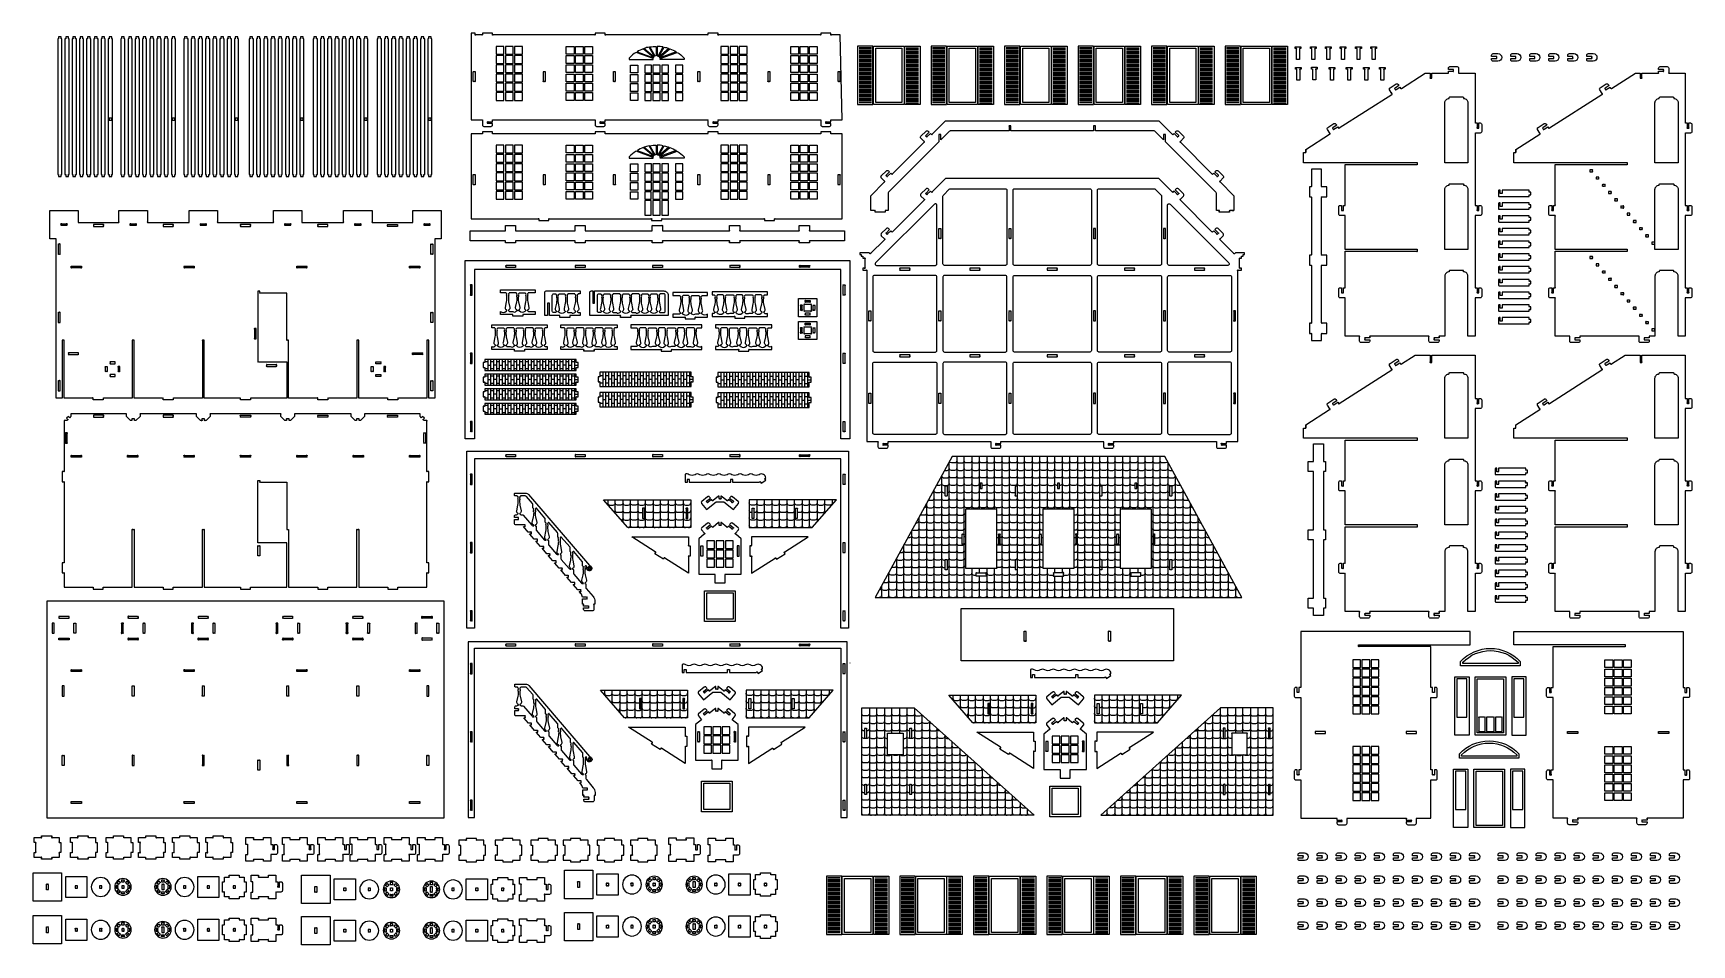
# Model space of a CAD drawing. Extents: x 7328 to 12839, y -521 to 2507.
import ezdxf

# ---------------------------------------------------------------- set-up
doc = ezdxf.new("R2010")
doc.units = 0
doc.header["$MEASUREMENT"] = 0
doc.layers.add('LAYER_1', color=18, linetype='CONTINUOUS')

msp = doc.modelspace()

# ---------------------------------------------------------------- linework, layer by layer
at = {"layer": 'LAYER_1'}
for points in [[(7409.5, 2037.7), (7409.8, 2037.7, -1), (7411.9, 2035.6), (7411.9, 2031.7), (7420.9, 2031.7), (7420.9, 2035.6, -1), (7423, 2037.7), (7423.3, 2037.7), (7423.3, 2488.9), (7423, 2488.9, -1), (7420.9, 2491), (7420.9, 2494.9), (7411.9, 2494.9), (7411.9, 2491, -1), (7409.8, 2488.9), (7409.5, 2488.9)], [(7433.5, 2037.7), (7433.8, 2037.7, -1), (7435.9, 2035.6), (7435.9, 2031.7), (7444.9, 2031.7), (7444.9, 2035.6, -1), (7447, 2037.7), (7447.3, 2037.7), (7447.3, 2488.9), (7447, 2488.9, -1), (7444.9, 2491), (7444.9, 2494.9), (7435.9, 2494.9), (7435.9, 2491, -1), (7433.8, 2488.9), (7433.5, 2488.9)], [(7457.5, 2037.7), (7457.8, 2037.7, -1), (7459.9, 2035.6), (7459.9, 2031.7), (7468.9, 2031.7), (7468.9, 2035.6, -1), (7471, 2037.7), (7471.3, 2037.7), (7471.3, 2488.9), (7471, 2488.9, -1), (7468.9, 2491), (7468.9, 2494.9), (7459.9, 2494.9), (7459.9, 2491, -1), (7457.8, 2488.9), (7457.5, 2488.9)], [(7481.5, 2037.7), (7481.8, 2037.7, -1), (7483.9, 2035.6), (7483.9, 2031.7), (7492.9, 2031.7), (7492.9, 2035.6, -1), (7495, 2037.7), (7495.3, 2037.7), (7495.3, 2488.9), (7495, 2488.9, -1), (7492.9, 2491), (7492.9, 2494.9), (7483.9, 2494.9), (7483.9, 2491, -1), (7481.8, 2488.9), (7481.5, 2488.9)], [(7505.5, 2037.7), (7505.8, 2037.7, -1), (7507.9, 2035.6), (7507.9, 2031.7), (7516.9, 2031.7), (7516.9, 2035.6, -1), (7519, 2037.7), (7519.3, 2037.7), (7519.3, 2488.9), (7519, 2488.9, -1), (7516.9, 2491), (7516.9, 2494.9), (7507.9, 2494.9), (7507.9, 2491, -1), (7505.8, 2488.9), (7505.5, 2488.9)], [(7529.5, 2037.7), (7529.8, 2037.7, -1), (7531.9, 2035.6), (7531.9, 2031.7), (7540.9, 2031.7), (7540.9, 2035.6, -1), (7543, 2037.7), (7543.3, 2037.7), (7543.3, 2488.9), (7543, 2488.9, -1), (7540.9, 2491), (7540.9, 2494.9), (7531.9, 2494.9), (7531.9, 2491, -1), (7529.8, 2488.9), (7529.5, 2488.9)], [(7553.5, 2037.7), (7553.8, 2037.7, -1), (7555.9, 2035.6), (7555.9, 2031.7), (7564.9, 2031.7), (7564.9, 2035.6, -1), (7567, 2037.7), (7567.3, 2037.7), (7567.3, 2488.9), (7567, 2488.9, -1), (7564.9, 2491), (7564.9, 2494.9), (7555.9, 2494.9), (7555.9, 2491, -1), (7553.8, 2488.9), (7553.5, 2488.9)], [(7577.5, 2037.7), (7577.8, 2037.7, -1), (7579.9, 2035.6), (7579.9, 2031.7), (7588.9, 2031.7), (7588.9, 2035.6, -1), (7591, 2037.7), (7591.3, 2037.7), (7591.3, 2488.9), (7591, 2488.9, -1), (7588.9, 2491), (7588.9, 2494.9), (7579.9, 2494.9), (7579.9, 2491, -1), (7577.8, 2488.9), (7577.5, 2488.9)], [(7619, 2037.7), (7619.3, 2037.7, -1), (7621.4, 2035.6), (7621.4, 2031.7), (7630.4, 2031.7), (7630.4, 2035.6, -1), (7632.5, 2037.7), (7632.8, 2037.7), (7632.8, 2488.9), (7632.5, 2488.9, -1), (7630.4, 2491), (7630.4, 2494.9), (7621.4, 2494.9), (7621.4, 2491, -1), (7619.3, 2488.9), (7619, 2488.9)], [(7643, 2037.7), (7643.3, 2037.7, -1), (7645.4, 2035.6), (7645.4, 2031.7), (7654.4, 2031.7), (7654.4, 2035.6, -1), (7656.5, 2037.7), (7656.8, 2037.7), (7656.8, 2488.9), (7656.5, 2488.9, -1), (7654.4, 2491), (7654.4, 2494.9), (7645.4, 2494.9), (7645.4, 2491, -1), (7643.3, 2488.9), (7643, 2488.9)], [(7667, 2037.7), (7667.3, 2037.7, -1), (7669.4, 2035.6), (7669.4, 2031.7), (7678.4, 2031.7), (7678.4, 2035.6, -1), (7680.5, 2037.7), (7680.8, 2037.7), (7680.8, 2488.9), (7680.5, 2488.9, -1), (7678.4, 2491), (7678.4, 2494.9), (7669.4, 2494.9), (7669.4, 2491, -1), (7667.3, 2488.9), (7667, 2488.9)], [(7691, 2037.7), (7691.3, 2037.7, -1), (7693.4, 2035.6), (7693.4, 2031.7), (7702.4, 2031.7), (7702.4, 2035.6, -1), (7704.5, 2037.7), (7704.8, 2037.7), (7704.8, 2488.9), (7704.5, 2488.9, -1), (7702.4, 2491), (7702.4, 2494.9), (7693.4, 2494.9), (7693.4, 2491, -1), (7691.3, 2488.9), (7691, 2488.9)], [(7715, 2037.7), (7715.3, 2037.7, -1), (7717.4, 2035.6), (7717.4, 2031.7), (7726.4, 2031.7), (7726.4, 2035.6, -1), (7728.5, 2037.7), (7728.8, 2037.7), (7728.8, 2488.9), (7728.5, 2488.9, -1), (7726.4, 2491), (7726.4, 2494.9), (7717.4, 2494.9), (7717.4, 2491, -1), (7715.3, 2488.9), (7715, 2488.9)], [(7739, 2037.7), (7739.3, 2037.7, -1), (7741.4, 2035.6), (7741.4, 2031.7), (7750.4, 2031.7), (7750.4, 2035.6, -1), (7752.5, 2037.7), (7752.8, 2037.7), (7752.8, 2488.9), (7752.5, 2488.9, -1), (7750.4, 2491), (7750.4, 2494.9), (7741.4, 2494.9), (7741.4, 2491, -1), (7739.3, 2488.9), (7739, 2488.9)], [(7763, 2037.7), (7763.3, 2037.7, -1), (7765.4, 2035.6), (7765.4, 2031.7), (7774.4, 2031.7), (7774.4, 2035.6, -1), (7776.5, 2037.7), (7776.8, 2037.7), (7776.8, 2488.9), (7776.5, 2488.9, -1), (7774.4, 2491), (7774.4, 2494.9), (7765.4, 2494.9), (7765.4, 2491, -1), (7763.3, 2488.9), (7763, 2488.9)], [(7787, 2037.7), (7787.3, 2037.7, -1), (7789.4, 2035.6), (7789.4, 2031.7), (7798.4, 2031.7), (7798.4, 2035.6, -1), (7800.5, 2037.7), (7800.8, 2037.7), (7800.8, 2488.9), (7800.5, 2488.9, -1), (7798.4, 2491), (7798.4, 2494.9), (7789.4, 2494.9), (7789.4, 2491, -1), (7787.3, 2488.9), (7787, 2488.9)], [(7828.5, 2037.7), (7828.8, 2037.7, -1), (7830.9, 2035.6), (7830.9, 2031.7), (7839.9, 2031.7), (7839.9, 2035.6, -1), (7842, 2037.7), (7842.3, 2037.7), (7842.3, 2488.9), (7842, 2488.9, -1), (7839.9, 2491), (7839.9, 2494.9), (7830.9, 2494.9), (7830.9, 2491, -1), (7828.8, 2488.9), (7828.5, 2488.9)], [(7852.5, 2037.7), (7852.8, 2037.7, -1), (7854.9, 2035.6), (7854.9, 2031.7), (7863.9, 2031.7), (7863.9, 2035.6, -1), (7866, 2037.7), (7866.3, 2037.7), (7866.3, 2488.9), (7866, 2488.9, -1), (7863.9, 2491), (7863.9, 2494.9), (7854.9, 2494.9), (7854.9, 2491, -1), (7852.8, 2488.9), (7852.5, 2488.9)], [(7876.5, 2037.7), (7876.8, 2037.7, -1), (7878.9, 2035.6), (7878.9, 2031.7), (7887.9, 2031.7), (7887.9, 2035.6, -1), (7890, 2037.7), (7890.3, 2037.7), (7890.3, 2488.9), (7890, 2488.9, -1), (7887.9, 2491), (7887.9, 2494.9), (7878.9, 2494.9), (7878.9, 2491, -1), (7876.8, 2488.9), (7876.5, 2488.9)], [(7900.5, 2037.7), (7900.8, 2037.7, -1), (7902.9, 2035.6), (7902.9, 2031.7), (7911.9, 2031.7), (7911.9, 2035.6, -1), (7914, 2037.7), (7914.3, 2037.7), (7914.3, 2488.9), (7914, 2488.9, -1), (7911.9, 2491), (7911.9, 2494.9), (7902.9, 2494.9), (7902.9, 2491, -1), (7900.8, 2488.9), (7900.5, 2488.9)], [(7924.5, 2037.7), (7924.8, 2037.7, -1), (7926.9, 2035.6), (7926.9, 2031.7), (7935.9, 2031.7), (7935.9, 2035.6, -1), (7938, 2037.7), (7938.3, 2037.7), (7938.3, 2488.9), (7938, 2488.9, -1), (7935.9, 2491), (7935.9, 2494.9), (7926.9, 2494.9), (7926.9, 2491, -1), (7924.8, 2488.9), (7924.5, 2488.9)], [(7948.5, 2037.7), (7948.8, 2037.7, -1), (7950.9, 2035.6), (7950.9, 2031.7), (7959.9, 2031.7), (7959.9, 2035.6, -1), (7962, 2037.7), (7962.3, 2037.7), (7962.3, 2488.9), (7962, 2488.9, -1), (7959.9, 2491), (7959.9, 2494.9), (7950.9, 2494.9), (7950.9, 2491, -1), (7948.8, 2488.9), (7948.5, 2488.9)], [(7972.5, 2037.7), (7972.8, 2037.7, -1), (7974.9, 2035.6), (7974.9, 2031.7), (7983.9, 2031.7), (7983.9, 2035.6, -1), (7986, 2037.7), (7986.3, 2037.7), (7986.3, 2488.9), (7986, 2488.9, -1), (7983.9, 2491), (7983.9, 2494.9), (7974.9, 2494.9), (7974.9, 2491, -1), (7972.8, 2488.9), (7972.5, 2488.9)], [(7996.5, 2037.7), (7996.8, 2037.7, -1), (7998.9, 2035.6), (7998.9, 2031.7), (8007.9, 2031.7), (8007.9, 2035.6, -1), (8010, 2037.7), (8010.3, 2037.7), (8010.3, 2488.9), (8010, 2488.9, -1), (8007.9, 2491), (8007.9, 2494.9), (7998.9, 2494.9), (7998.9, 2491, -1), (7996.8, 2488.9), (7996.5, 2488.9)], [(8045.7, 2037.7), (8046, 2037.7, -1), (8048.1, 2035.6), (8048.1, 2031.7), (8057.1, 2031.7), (8057.1, 2035.6, -1), (8059.2, 2037.7), (8059.5, 2037.7), (8059.5, 2488.9), (8059.2, 2488.9, -1), (8057.1, 2491), (8057.1, 2494.9), (8048.1, 2494.9), (8048.1, 2491, -1), (8046, 2488.9), (8045.7, 2488.9)], [(8069.7, 2037.7), (8070, 2037.7, -1), (8072.1, 2035.6), (8072.1, 2031.7), (8081.1, 2031.7), (8081.1, 2035.6, -1), (8083.2, 2037.7), (8083.5, 2037.7), (8083.5, 2488.9), (8083.2, 2488.9, -1), (8081.1, 2491), (8081.1, 2494.9), (8072.1, 2494.9), (8072.1, 2491, -1), (8070, 2488.9), (8069.7, 2488.9)], [(8093.7, 2037.7), (8094, 2037.7, -1), (8096.1, 2035.6), (8096.1, 2031.7), (8105.1, 2031.7), (8105.1, 2035.6, -1), (8107.2, 2037.7), (8107.5, 2037.7), (8107.5, 2488.9), (8107.2, 2488.9, -1), (8105.1, 2491), (8105.1, 2494.9), (8096.1, 2494.9), (8096.1, 2491, -1), (8094, 2488.9), (8093.7, 2488.9)], [(8117.7, 2037.7), (8118, 2037.7, -1), (8120.1, 2035.6), (8120.1, 2031.7), (8129.1, 2031.7), (8129.1, 2035.6, -1), (8131.2, 2037.7), (8131.5, 2037.7), (8131.5, 2488.9), (8131.2, 2488.9, -1), (8129.1, 2491), (8129.1, 2494.9), (8120.1, 2494.9), (8120.1, 2491, -1), (8118, 2488.9), (8117.7, 2488.9)], [(8141.7, 2037.7), (8142, 2037.7, -1), (8144.1, 2035.6), (8144.1, 2031.7), (8153.1, 2031.7), (8153.1, 2035.6, -1), (8155.2, 2037.7), (8155.5, 2037.7), (8155.5, 2488.9), (8155.2, 2488.9, -1), (8153.1, 2491), (8153.1, 2494.9), (8144.1, 2494.9), (8144.1, 2491, -1), (8142, 2488.9), (8141.7, 2488.9)], [(8165.7, 2037.7), (8166, 2037.7, -1), (8168.1, 2035.6), (8168.1, 2031.7), (8177.1, 2031.7), (8177.1, 2035.6, -1), (8179.2, 2037.7), (8179.5, 2037.7), (8179.5, 2488.9), (8179.2, 2488.9, -1), (8177.1, 2491), (8177.1, 2494.9), (8168.1, 2494.9), (8168.1, 2491, -1), (8166, 2488.9), (8165.7, 2488.9)], [(8189.7, 2037.7), (8190, 2037.7, -1), (8192.1, 2035.6), (8192.1, 2031.7), (8201.1, 2031.7), (8201.1, 2035.6, -1), (8203.2, 2037.7), (8203.5, 2037.7), (8203.5, 2488.9), (8203.2, 2488.9, -1), (8201.1, 2491), (8201.1, 2494.9), (8192.1, 2494.9), (8192.1, 2491, -1), (8190, 2488.9), (8189.7, 2488.9)], [(8213.7, 2037.7), (8214, 2037.7, -1), (8216.1, 2035.6), (8216.1, 2031.7), (8225.1, 2031.7), (8225.1, 2035.6, -1), (8227.2, 2037.7), (8227.5, 2037.7), (8227.5, 2488.9), (8227.2, 2488.9, -1), (8225.1, 2491), (8225.1, 2494.9), (8216.1, 2494.9), (8216.1, 2491, -1), (8214, 2488.9), (8213.7, 2488.9)], [(8258.2, 2037.7), (8258.5, 2037.7, -1), (8260.6, 2035.6), (8260.6, 2031.7), (8269.6, 2031.7), (8269.6, 2035.6, -1), (8271.7, 2037.7), (8272, 2037.7), (8272, 2488.9), (8271.7, 2488.9, -1), (8269.6, 2491), (8269.6, 2494.9), (8260.6, 2494.9), (8260.6, 2491, -1), (8258.5, 2488.9), (8258.2, 2488.9)], [(8282.2, 2037.7), (8282.5, 2037.7, -1), (8284.6, 2035.6), (8284.6, 2031.7), (8293.6, 2031.7), (8293.6, 2035.6, -1), (8295.7, 2037.7), (8296, 2037.7), (8296, 2488.9), (8295.7, 2488.9, -1), (8293.6, 2491), (8293.6, 2494.9), (8284.6, 2494.9), (8284.6, 2491, -1), (8282.5, 2488.9), (8282.2, 2488.9)], [(8306.2, 2037.7), (8306.5, 2037.7, -1), (8308.6, 2035.6), (8308.6, 2031.7), (8317.6, 2031.7), (8317.6, 2035.6, -1), (8319.7, 2037.7), (8320, 2037.7), (8320, 2488.9), (8319.7, 2488.9, -1), (8317.6, 2491), (8317.6, 2494.9), (8308.6, 2494.9), (8308.6, 2491, -1), (8306.5, 2488.9), (8306.2, 2488.9)], [(8330.2, 2037.7), (8330.5, 2037.7, -1), (8332.6, 2035.6), (8332.6, 2031.7), (8341.6, 2031.7), (8341.6, 2035.6, -1), (8343.7, 2037.7), (8344, 2037.7), (8344, 2488.9), (8343.7, 2488.9, -1), (8341.6, 2491), (8341.6, 2494.9), (8332.6, 2494.9), (8332.6, 2491, -1), (8330.5, 2488.9), (8330.2, 2488.9)], [(8354.2, 2037.7), (8354.5, 2037.7, -1), (8356.6, 2035.6), (8356.6, 2031.7), (8365.6, 2031.7), (8365.6, 2035.6, -1), (8367.7, 2037.7), (8368, 2037.7), (8368, 2488.9), (8367.7, 2488.9, -1), (8365.6, 2491), (8365.6, 2494.9), (8356.6, 2494.9), (8356.6, 2491, -1), (8354.5, 2488.9), (8354.2, 2488.9)], [(8378.2, 2037.7), (8378.5, 2037.7, -1), (8380.6, 2035.6), (8380.6, 2031.7), (8389.6, 2031.7), (8389.6, 2035.6, -1), (8391.7, 2037.7), (8392, 2037.7), (8392, 2488.9), (8391.7, 2488.9, -1), (8389.6, 2491), (8389.6, 2494.9), (8380.6, 2494.9), (8380.6, 2491, -1), (8378.5, 2488.9), (8378.2, 2488.9)], [(8402.2, 2037.7), (8402.5, 2037.7, -1), (8404.6, 2035.6), (8404.6, 2031.7), (8413.6, 2031.7), (8413.6, 2035.6, -1), (8415.7, 2037.7), (8416, 2037.7), (8416, 2488.9), (8415.7, 2488.9, -1), (8413.6, 2491), (8413.6, 2494.9), (8404.6, 2494.9), (8404.6, 2491, -1), (8402.5, 2488.9), (8402.2, 2488.9)], [(8426.2, 2037.7), (8426.5, 2037.7, -1), (8428.6, 2035.6), (8428.6, 2031.7), (8437.6, 2031.7), (8437.6, 2035.6, -1), (8439.7, 2037.7), (8440, 2037.7), (8440, 2488.9), (8439.7, 2488.9, -1), (8437.6, 2491), (8437.6, 2494.9), (8428.6, 2494.9), (8428.6, 2491, -1), (8426.5, 2488.9), (8426.2, 2488.9)], [(8470.8, 2037.7), (8471.1, 2037.7, -1), (8473.2, 2035.6), (8473.2, 2031.7), (8482.2, 2031.7), (8482.2, 2035.6, -1), (8484.3, 2037.7), (8484.6, 2037.7), (8484.6, 2488.9), (8484.3, 2488.9, -1), (8482.2, 2491), (8482.2, 2494.9), (8473.2, 2494.9), (8473.2, 2491, -1), (8471.1, 2488.9), (8470.8, 2488.9)], [(8494.8, 2037.7), (8495.1, 2037.7, -1), (8497.2, 2035.6), (8497.2, 2031.7), (8506.2, 2031.7), (8506.2, 2035.6, -1), (8508.3, 2037.7), (8508.6, 2037.7), (8508.6, 2488.9), (8508.3, 2488.9, -1), (8506.2, 2491), (8506.2, 2494.9), (8497.2, 2494.9), (8497.2, 2491, -1), (8495.1, 2488.9), (8494.8, 2488.9)], [(8518.8, 2037.7), (8519.1, 2037.7, -1), (8521.2, 2035.6), (8521.2, 2031.7), (8530.2, 2031.7), (8530.2, 2035.6, -1), (8532.3, 2037.7), (8532.6, 2037.7), (8532.6, 2488.9), (8532.3, 2488.9, -1), (8530.2, 2491), (8530.2, 2494.9), (8521.2, 2494.9), (8521.2, 2491, -1), (8519.1, 2488.9), (8518.8, 2488.9)], [(8542.8, 2037.7), (8543.1, 2037.7, -1), (8545.2, 2035.6), (8545.2, 2031.7), (8554.2, 2031.7), (8554.2, 2035.6, -1), (8556.3, 2037.7), (8556.6, 2037.7), (8556.6, 2488.9), (8556.3, 2488.9, -1), (8554.2, 2491), (8554.2, 2494.9), (8545.2, 2494.9), (8545.2, 2491, -1), (8543.1, 2488.9), (8542.8, 2488.9)], [(8566.8, 2037.7), (8567.1, 2037.7, -1), (8569.2, 2035.6), (8569.2, 2031.7), (8578.2, 2031.7), (8578.2, 2035.6, -1), (8580.3, 2037.7), (8580.6, 2037.7), (8580.6, 2488.9), (8580.3, 2488.9, -1), (8578.2, 2491), (8578.2, 2494.9), (8569.2, 2494.9), (8569.2, 2491, -1), (8567.1, 2488.9), (8566.8, 2488.9)], [(8590.8, 2037.7), (8591.1, 2037.7, -1), (8593.2, 2035.6), (8593.2, 2031.7), (8602.2, 2031.7), (8602.2, 2035.6, -1), (8604.3, 2037.7), (8604.6, 2037.7), (8604.6, 2488.9), (8604.3, 2488.9, -1), (8602.2, 2491), (8602.2, 2494.9), (8593.2, 2494.9), (8593.2, 2491, -1), (8591.1, 2488.9), (8590.8, 2488.9)], [(8614.8, 2037.7), (8615.1, 2037.7, -1), (8617.2, 2035.6), (8617.2, 2031.7), (8626.2, 2031.7), (8626.2, 2035.6, -1), (8628.3, 2037.7), (8628.6, 2037.7), (8628.6, 2488.9), (8628.3, 2488.9, -1), (8626.2, 2491), (8626.2, 2494.9), (8617.2, 2494.9), (8617.2, 2491, -1), (8615.1, 2488.9), (8614.8, 2488.9)], [(8638.8, 2037.7), (8639.1, 2037.7, -1), (8641.2, 2035.6), (8641.2, 2031.7), (8650.2, 2031.7), (8650.2, 2035.6, -1), (8652.3, 2037.7), (8652.6, 2037.7), (8652.6, 2488.9), (8652.3, 2488.9, -1), (8650.2, 2491), (8650.2, 2494.9), (8641.2, 2494.9), (8641.2, 2491, -1), (8639.1, 2488.9), (8638.8, 2488.9)], [(10008.9, 2501.4), (9980.4, 2501.4, -1), (9978.2, 2503.5), (9978.2, 2507.4), (9944.6, 2507.4), (9944.6, 2503.5, -1), (9942.5, 2501.4), (9605.6, 2501.4, -1), (9603.4, 2503.5), (9603.4, 2507.4), (9569.8, 2507.4), (9569.8, 2503.5, -1), (9567.7, 2501.4), (9230.8, 2501.4, -1), (9228.6, 2503.5), (9228.6, 2507.4), (9195, 2507.4), (9195, 2503.5, -1), (9192.9, 2501.4), (8856, 2501.4, -1), (8853.8, 2503.5), (8853.8, 2507.4), (8820.2, 2507.4), (8820.2, 2503.5, -1), (8818.1, 2501.4), (8798.4, 2501.4, -1), (8796.2, 2503.5), (8796.2, 2507.4), (8783, 2507.4), (8783, 2219.4), (8818.1, 2219.4, -1), (8820.2, 2217.3), (8820.2, 2202.6, 0.414214), (8825, 2197.8), (8849, 2197.8, 0.414214), (8853.8, 2202.6), (8853.8, 2207.4), (8839.2, 2207.4, -1), (8837, 2209.5), (8837, 2211.3, -1), (8839.2, 2213.4), (8853.8, 2213.4), (8853.8, 2217.3, -1), (8856, 2219.4), (9192.9, 2219.4, -1), (9195, 2217.3), (9195, 2202.6, 0.414214), (9199.8, 2197.8), (9223.8, 2197.8, 0.414214), (9228.6, 2202.6), (9228.6, 2207.4), (9214, 2207.4, -1), (9211.8, 2209.5), (9211.8, 2211.3, -1), (9214, 2213.4), (9228.6, 2213.4), (9228.6, 2217.3, -1), (9230.8, 2219.4), (9567.7, 2219.4, -1), (9569.8, 2217.3), (9569.8, 2202.6, 0.414214), (9574.6, 2197.8), (9598.6, 2197.8, 0.414214), (9603.4, 2202.6), (9603.4, 2207.4), (9588.8, 2207.4, -1), (9586.6, 2209.5), (9586.6, 2211.3, -1), (9588.8, 2213.4), (9603.4, 2213.4), (9603.4, 2217.3, -1), (9605.6, 2219.4), (9942.5, 2219.4, -1), (9944.6, 2217.3), (9944.6, 2202.6, 0.414214), (9949.4, 2197.8), (9973.4, 2197.8, 0.414214), (9978.2, 2202.6), (9978.2, 2207.4), (9963.6, 2207.4, -1), (9961.4, 2209.5), (9961.4, 2211.3, -1), (9963.6, 2213.4), (9978.2, 2213.4), (9978.2, 2217.3, -1), (9980.4, 2219.4), (10015.4, 2219.4)], [(9387.2, 2420.5, -0.055993), (9387.5, 2423.2), (9330.8, 2443.8, 0.059041), (9307.6, 2424.9), (9307.6, 2420.5)], [(9334.1, 2445.8), (9388.6, 2426, -0.024608), (9389.1, 2427), (9354.9, 2455.8, 0.04529)], [(9392, 2430.1), (9374, 2461.2, 0.032185), (9358.2, 2456.9), (9391.1, 2429.3, -0.024608)], [(9377.1, 2461.8, -0.040607), (9397.7, 2463.7), (9397.7, 2432.4, 0.068342), (9394.6, 2431.6)], [(9421.3, 2461.8, 0.040607), (9400.7, 2463.7), (9400.7, 2432.4, -0.068342), (9403.9, 2431.6)], [(9406.5, 2430.1), (9424.5, 2461.2, -0.032185), (9440.3, 2456.9), (9407.4, 2429.3, 0.024608)], [(9464.4, 2445.8), (9409.9, 2426, 0.024608), (9409.3, 2427), (9443.6, 2455.8, -0.04529)], [(9411.2, 2420.5, 0.055993), (9410.9, 2423.2), (9467.6, 2443.8, -0.059041), (9490.9, 2424.9), (9490.9, 2420.5)], [(11539.9, 2456.5), (11537.2, 2456.5, 1), (11535.1, 2454.4), (11535.1, 2420.5), (11525.5, 2420.5), (11525.5, 2454.4, 1), (11523.4, 2456.5), (11520.7, 2456.5), (11520.7, 2462.5), (11539.9, 2462.5)], [(11590.5, 2456.5), (11587.9, 2456.5, 1), (11585.7, 2454.4), (11585.7, 2420.5), (11576.1, 2420.5), (11576.1, 2454.4, 1), (11574, 2456.5), (11571.3, 2456.5), (11571.3, 2462.5), (11590.5, 2462.5)], [(11640.2, 2456.5), (11637.5, 2456.5, 1), (11635.4, 2454.4), (11635.4, 2420.5), (11625.8, 2420.5), (11625.8, 2454.4, 1), (11623.7, 2456.5), (11621, 2456.5), (11621, 2462.5), (11640.2, 2462.5)], [(11689.4, 2456.5), (11686.7, 2456.5, 1), (11684.6, 2454.4), (11684.6, 2420.5), (11675, 2420.5), (11675, 2454.4, 1), (11672.9, 2456.5), (11670.2, 2456.5), (11670.2, 2462.5), (11689.4, 2462.5)], [(11740.5, 2456.5), (11737.9, 2456.5, 1), (11735.7, 2454.4), (11735.7, 2420.5), (11726.1, 2420.5), (11726.1, 2454.4, 1), (11724, 2456.5), (11721.3, 2456.5), (11721.3, 2462.5), (11740.5, 2462.5)], [(11790.7, 2456.5), (11788, 2456.5, 1), (11785.9, 2454.4), (11785.9, 2420.5), (11776.3, 2420.5), (11776.3, 2454.4, 1), (11774.2, 2456.5), (11771.5, 2456.5), (11771.5, 2462.5), (11790.7, 2462.5)], [(12173.4, 2423.8), (12188.1, 2423.8, 1), (12190.2, 2425.9), (12190.2, 2427.7, 1), (12188.1, 2429.8), (12173.4, 2429.8), (12173.4, 2434.6, -0.414214), (12178.2, 2439.4), (12194.4, 2439.4, -1), (12194.4, 2414.2), (12178.2, 2414.2, -0.414214), (12173.4, 2419)], [(12236.7, 2423.8), (12251.4, 2423.8, 1), (12253.5, 2425.9), (12253.5, 2427.7, 1), (12251.4, 2429.8), (12236.7, 2429.8), (12236.7, 2434.6, -0.414214), (12241.5, 2439.4), (12257.7, 2439.4, -1), (12257.7, 2414.2), (12241.5, 2414.2, -0.414214), (12236.7, 2419)], [(12300, 2423.8), (12314.6, 2423.8, 1), (12316.8, 2425.9), (12316.8, 2427.7, 1), (12314.6, 2429.8), (12300, 2429.8), (12300, 2434.6, -0.414214), (12304.8, 2439.4), (12321, 2439.4, -1), (12321, 2414.2), (12304.8, 2414.2, -0.414214), (12300, 2419)], [(12363.2, 2423.8), (12377.9, 2423.8, 1), (12380, 2425.9), (12380, 2427.7, 1), (12377.9, 2429.8), (12363.2, 2429.8), (12363.2, 2434.6, -0.414214), (12368, 2439.4), (12384.2, 2439.4, -1), (12384.2, 2414.2), (12368, 2414.2, -0.414214), (12363.2, 2419)], [(12426.5, 2423.8), (12441.2, 2423.8, 1), (12443.3, 2425.9), (12443.3, 2427.7, 1), (12441.2, 2429.8), (12426.5, 2429.8), (12426.5, 2434.6, -0.414214), (12431.3, 2439.4), (12447.5, 2439.4, -1), (12447.5, 2414.2), (12431.3, 2414.2, -0.414214), (12426.5, 2419)], [(12489.8, 2423.8), (12504.5, 2423.8, 1), (12506.6, 2425.9), (12506.6, 2427.7, 1), (12504.5, 2429.8), (12489.8, 2429.8), (12489.8, 2434.6, -0.414214), (12494.6, 2439.4), (12510.8, 2439.4, -1), (12510.8, 2414.2), (12494.6, 2414.2, -0.414214), (12489.8, 2419)], [(8796.2, 2378.1), (8796.2, 2348.7, -1), (8794.1, 2346.6), (8792.4, 2346.6, -1), (8790.2, 2348.7), (8790.2, 2378.1, -1), (8792.4, 2380.2), (8794.1, 2380.2, -1)], [(9029, 2378.1), (9029, 2348.7, -1), (9026.9, 2346.6), (9025.2, 2346.6, -1), (9023, 2348.7), (9023, 2378.1, -1), (9025.2, 2380.2), (9026.9, 2380.2, -1)], [(9261.8, 2378.1), (9261.8, 2348.7, -1), (9259.7, 2346.6), (9258, 2346.6, -1), (9255.8, 2348.7), (9255.8, 2378.1, -1), (9258, 2380.2), (9259.7, 2380.2, -1)], [(9542.6, 2378.1), (9542.6, 2348.7, -1), (9540.5, 2346.6), (9538.8, 2346.6, -1), (9536.6, 2348.7), (9536.6, 2378.1, -1), (9538.8, 2380.2), (9540.5, 2380.2, -1)], [(9775.4, 2378.1), (9775.4, 2348.7, -1), (9773.3, 2346.6), (9771.6, 2346.6, -1), (9769.4, 2348.7), (9769.4, 2378.1, -1), (9771.6, 2380.2), (9773.3, 2380.2, -1)], [(10008.2, 2378.1), (10008.2, 2348.7, -1), (10006.1, 2346.6), (10004.4, 2346.6, -1), (10002.2, 2348.7), (10002.2, 2378.1, -1), (10004.4, 2380.2), (10006.1, 2380.2, -1)], [(11540.6, 2387.7), (11537.9, 2387.7, 1), (11535.8, 2385.6), (11535.8, 2351.7), (11526.2, 2351.7), (11526.2, 2385.6, 1), (11524.1, 2387.7), (11521.4, 2387.7), (11521.4, 2393.7), (11540.6, 2393.7)], [(11556, 2119.2), (11556, 2110.7), (11556, 2121.6), (11635.1, 2172.1, 1), (11635.8, 2175.1), (11627.9, 2187.4, -0.414214), (11629.3, 2194.1), (11649.6, 2207, -0.414214), (11656.2, 2205.5), (11658.8, 2201.5), (11646.4, 2193.6, 1), (11645.8, 2190.6), (11646.7, 2189.2, 1), (11649.6, 2188.5), (11662, 2196.4), (11664.1, 2193.1, 1), (11667, 2192.5), (11841.7, 2303.9, 1), (11842.3, 2306.8), (11834.5, 2319.2, -0.414214), (11835.9, 2325.8), (11856.2, 2338.7, -0.414214), (11862.8, 2337.3), (11865.4, 2333.2), (11853, 2325.3, 1), (11852.3, 2322.4), (11853.3, 2320.9, 1), (11856.2, 2320.3), (11868.6, 2328.2), (11870.7, 2324.9, 1), (11873.6, 2324.2), (11952.8, 2374.7), (11968.8, 2374.7), (11968.8, 2360, 1), (11970.9, 2357.9), (11972.6, 2357.9, 1), (11974.8, 2360), (11974.8, 2374.7), (12027.8, 2374.7, 1), (12030, 2376.8), (12030, 2380.7), (12044.6, 2380.7, 1), (12046.8, 2382.8), (12046.8, 2384.6, 1), (12044.6, 2386.7), (12030, 2386.7), (12030, 2391.5, -0.414214), (12034.8, 2396.3), (12058.8, 2396.3, -0.414214), (12063.6, 2391.5), (12063.6, 2376.8, 1), (12065.7, 2374.7), (12118.8, 2374.7), (12118.8, 2211.2, 1), (12120.9, 2209.1), (12124.8, 2209.1), (12124.8, 2194.4, 1), (12126.9, 2192.3), (12128.6, 2192.3, 1), (12130.8, 2194.4), (12130.8, 2209.1), (12135.6, 2209.1, -0.414214), (12140.4, 2204.3), (12140.4, 2180.3, -0.414214), (12135.6, 2175.5), (12120.9, 2175.5, 1), (12118.8, 2173.4), (12118.8, 1937.6, 1), (12120.9, 1935.5), (12124.8, 1935.5), (12124.8, 1920.8, 1), (12126.9, 1918.7), (12128.6, 1918.7, 1), (12130.8, 1920.8), (12130.8, 1935.5), (12135.6, 1935.5, -0.414214), (12140.4, 1930.7), (12140.4, 1906.7, -0.414214), (12135.6, 1901.9), (12120.9, 1901.9, 1), (12118.8, 1899.8), (12118.8, 1664, 1), (12120.9, 1661.9), (12124.8, 1661.9), (12124.8, 1647.2, 1), (12126.9, 1645.1), (12128.6, 1645.1, 1), (12130.8, 1647.2), (12130.8, 1661.9), (12135.6, 1661.9, -0.414214), (12140.4, 1657.1), (12140.4, 1633.1, -0.414214), (12135.6, 1628.3), (12120.9, 1628.3, 1), (12118.8, 1626.2), (12118.8, 1501.1), (12094.8, 1501.1), (12094.8, 1700.3, 0.414214), (12080.4, 1714.7), (12080.4, 1717.1, 0.414214), (12078, 1719.5), (12034.8, 1719.5, 0.414214), (12032.4, 1717.1), (12032.4, 1714.7, 0.414214), (12018, 1700.3), (12018, 1501.1), (12000.9, 1501.1, 1), (11998.8, 1499), (11998.8, 1495.1), (11984.1, 1495.1, 1), (11982, 1493), (11982, 1491.2, 1), (11984.1, 1489.1), (11998.8, 1489.1), (11998.8, 1484.3, -0.414214), (11994, 1479.5), (11970, 1479.5, -0.414214), (11965.2, 1484.3), (11965.2, 1499, 1), (11963, 1501.1), (11770.5, 1501.1, 1), (11768.4, 1499), (11768.4, 1495.1), (11753.7, 1495.1, 1), (11751.6, 1493), (11751.6, 1491.2, 1), (11753.7, 1489.1), (11768.4, 1489.1), (11768.4, 1484.3, -0.414214), (11763.6, 1479.5), (11739.6, 1479.5, -0.414214), (11734.8, 1484.3), (11734.8, 1499, 1), (11732.6, 1501.1), (11686.8, 1501.1), (11686.8, 1626.2, 1), (11684.6, 1628.3), (11670, 1628.3, -0.414214), (11665.2, 1633.1), (11665.2, 1657.1, -0.414214), (11670, 1661.9), (11674.8, 1661.9), (11674.8, 1647.2, 1), (11676.9, 1645.1), (11678.6, 1645.1, 1), (11680.8, 1647.2), (11680.8, 1661.9), (11684.6, 1661.9, 1), (11686.8, 1664), (11686.8, 1783.1), (11924.6, 1783.1, 1), (11926.8, 1785.2), (11926.8, 1787, 1), (11924.6, 1789.1), (11686.8, 1789.1), (11686.8, 1899.8, 1), (11684.6, 1901.9), (11670, 1901.9, -0.414214), (11665.2, 1906.7), (11665.2, 1930.7, -0.414214), (11670, 1935.5), (11674.8, 1935.5), (11674.8, 1920.8, 1), (11676.9, 1918.7), (11678.6, 1918.7, 1), (11680.8, 1920.8), (11680.8, 1935.5), (11684.6, 1935.5, 1), (11686.8, 1937.6), (11686.8, 2071.1), (11924.6, 2071.1, 1), (11926.8, 2073.2), (11926.8, 2075, 1), (11924.6, 2077.1), (11548.8, 2077.1), (11548.8, 2110.7), (11556, 2110.7)], [(11593.8, 2388.1), (11591.1, 2388.1, 1), (11589, 2386), (11589, 2352.1), (11579.4, 2352.1), (11579.4, 2386, 1), (11577.2, 2388.1), (11574.6, 2388.1), (11574.6, 2394.1), (11593.8, 2394.1)], [(11652.9, 2387.7), (11650.2, 2387.7, 1), (11648.1, 2385.6), (11648.1, 2351.7), (11638.5, 2351.7), (11638.5, 2385.6, 1), (11636.4, 2387.7), (11633.7, 2387.7), (11633.7, 2393.7), (11652.9, 2393.7)], [(11709.5, 2387.7), (11706.8, 2387.7, 1), (11704.7, 2385.6), (11704.7, 2351.7), (11695.1, 2351.7), (11695.1, 2385.6, 1), (11692.9, 2387.7), (11690.3, 2387.7), (11690.3, 2393.7), (11709.5, 2393.7)], [(11766.9, 2387.7), (11764.2, 2387.7, 1), (11762.1, 2385.6), (11762.1, 2351.7), (11752.5, 2351.7), (11752.5, 2385.6, 1), (11750.4, 2387.7), (11747.7, 2387.7), (11747.7, 2393.7), (11766.9, 2393.7)], [(11819.6, 2387.7), (11816.9, 2387.7, 1), (11814.8, 2385.6), (11814.8, 2351.7), (11805.2, 2351.7), (11805.2, 2385.6, 1), (11803.1, 2387.7), (11800.4, 2387.7), (11800.4, 2393.7), (11819.6, 2393.7)], [(12254.1, 2119.2), (12254.1, 2110.7), (12254.1, 2121.6), (12333.3, 2172.1, 1), (12333.9, 2175.1), (12326, 2187.4, -0.414214), (12327.5, 2194.1), (12347.7, 2207, -0.414214), (12354.3, 2205.5), (12356.9, 2201.5), (12344.5, 2193.6, 1), (12343.9, 2190.6), (12344.8, 2189.2, 1), (12347.8, 2188.5), (12360.1, 2196.4), (12362.2, 2193.1, 1), (12365.2, 2192.5), (12539.8, 2303.9, 1), (12540.5, 2306.8), (12532.6, 2319.2, -0.414214), (12534.1, 2325.8), (12554.3, 2338.7, -0.414214), (12560.9, 2337.3), (12563.5, 2333.2), (12551.1, 2325.3, 1), (12550.5, 2322.4), (12551.4, 2320.9, 1), (12554.4, 2320.3), (12566.7, 2328.2), (12568.8, 2324.9, 1), (12571.7, 2324.2), (12650.9, 2374.7), (12666.9, 2374.7), (12666.9, 2360, 1), (12669, 2357.9), (12670.8, 2357.9, 1), (12672.9, 2360), (12672.9, 2374.7), (12726, 2374.7, 1), (12728.1, 2376.8), (12728.1, 2380.7), (12742.8, 2380.7, 1), (12744.9, 2382.8), (12744.9, 2384.6, 1), (12742.8, 2386.7), (12728.1, 2386.7), (12728.1, 2391.5, -0.414214), (12732.9, 2396.3), (12756.9, 2396.3, -0.414214), (12761.7, 2391.5), (12761.7, 2376.8, 1), (12763.8, 2374.7), (12816.9, 2374.7), (12816.9, 2211.2, 1), (12819, 2209.1), (12822.9, 2209.1), (12822.9, 2194.4, 1), (12825, 2192.3), (12826.8, 2192.3, 1), (12828.9, 2194.4), (12828.9, 2209.1), (12833.7, 2209.1, -0.414214), (12838.5, 2204.3), (12838.5, 2180.3, -0.414214), (12833.7, 2175.5), (12819, 2175.5, 1), (12816.9, 2173.4), (12816.9, 1937.6, 1), (12819, 1935.5), (12822.9, 1935.5), (12822.9, 1920.8, 1), (12825, 1918.7), (12826.8, 1918.7, 1), (12828.9, 1920.8), (12828.9, 1935.5), (12833.7, 1935.5, -0.414214), (12838.5, 1930.7), (12838.5, 1906.7, -0.414214), (12833.7, 1901.9), (12819, 1901.9, 1), (12816.9, 1899.8), (12816.9, 1664, 1), (12819, 1661.9), (12822.9, 1661.9), (12822.9, 1647.2, 1), (12825, 1645.1), (12826.8, 1645.1, 1), (12828.9, 1647.2), (12828.9, 1661.9), (12833.7, 1661.9, -0.414214), (12838.5, 1657.1), (12838.5, 1633.1, -0.414214), (12833.7, 1628.3), (12819, 1628.3, 1), (12816.9, 1626.2), (12816.9, 1501.1), (12792.9, 1501.1), (12792.9, 1700.3, 0.414214), (12778.5, 1714.7), (12778.5, 1717.1, 0.414214), (12776.1, 1719.5), (12732.9, 1719.5, 0.414214), (12730.5, 1717.1), (12730.5, 1714.7, 0.414214), (12716.1, 1700.3), (12716.1, 1501.1), (12699, 1501.1, 1), (12696.9, 1499), (12696.9, 1495.1), (12682.2, 1495.1, 1), (12680.1, 1493), (12680.1, 1491.2, 1), (12682.2, 1489.1), (12696.9, 1489.1), (12696.9, 1484.3, -0.414214), (12692.1, 1479.5), (12668.1, 1479.5, -0.414214), (12663.3, 1484.3), (12663.3, 1499, 1), (12661.2, 1501.1), (12468.6, 1501.1, 1), (12466.5, 1499), (12466.5, 1495.1), (12451.8, 1495.1, 1), (12449.7, 1493), (12449.7, 1491.2, 1), (12451.8, 1489.1), (12466.5, 1489.1), (12466.5, 1484.3, -0.414214), (12461.7, 1479.5), (12437.7, 1479.5, -0.414214), (12432.9, 1484.3), (12432.9, 1499, 1), (12430.8, 1501.1), (12384.9, 1501.1), (12384.9, 1626.2, 1), (12382.8, 1628.3), (12368.1, 1628.3, -0.414214), (12363.3, 1633.1), (12363.3, 1657.1, -0.414214), (12368.1, 1661.9), (12372.9, 1661.9), (12372.9, 1647.2, 1), (12375, 1645.1), (12376.8, 1645.1, 1), (12378.9, 1647.2), (12378.9, 1661.9), (12382.8, 1661.9, 1), (12384.9, 1664), (12384.9, 1783.1), (12622.8, 1783.1, 1), (12624.9, 1785.2), (12624.9, 1787, 1), (12622.8, 1789.1), (12384.9, 1789.1), (12384.9, 1899.8, 1), (12382.8, 1901.9), (12368.1, 1901.9, -0.414214), (12363.3, 1906.7), (12363.3, 1930.7, -0.414214), (12368.1, 1935.5), (12372.9, 1935.5), (12372.9, 1920.8, 1), (12375, 1918.7), (12376.8, 1918.7, 1), (12378.9, 1920.8), (12378.9, 1935.5), (12382.8, 1935.5, 1), (12384.9, 1937.6), (12384.9, 2071.1), (12622.8, 2071.1, 1), (12624.9, 2073.2), (12624.9, 2075, 1), (12622.8, 2077.1), (12246.9, 2077.1), (12246.9, 2110.7), (12254.1, 2110.7)], [(12094.8, 2276.3), (12094.8, 2077.1), (12018, 2077.1), (12018, 2276.3, -0.414214), (12032.4, 2290.7), (12032.4, 2293.1, -0.414214), (12034.8, 2295.5), (12078, 2295.5, -0.414214), (12080.4, 2293.1), (12080.4, 2290.7, -0.414214)], [(12792.9, 2276.3), (12792.9, 2077.1), (12716.1, 2077.1), (12716.1, 2276.3, -0.414214), (12730.5, 2290.7), (12730.5, 2293.1, -0.414214), (12732.9, 2295.5), (12776.1, 2295.5, -0.414214), (12778.5, 2293.1), (12778.5, 2290.7, -0.414214)], [(10110.5, 1967.7), (10156.1, 2013.2, 1), (10156.1, 2016.2), (10145.7, 2026.6, -0.414214), (10145.7, 2033.4), (10162.6, 2050.4, -0.414214), (10169.4, 2050.4), (10172.8, 2047), (10162.5, 2036.6, 1), (10162.5, 2033.6), (10163.7, 2032.4, 1), (10166.7, 2032.4), (10177.1, 2042.7), (10179.8, 2040, 1), (10182.8, 2040), (10287.8, 2145, 1), (10287.8, 2148), (10277.4, 2158.4, -0.414214), (10277.4, 2165.2), (10294.4, 2182.1, -0.414214), (10301.2, 2182.1), (10304.6, 2178.7), (10294.2, 2168.4, 1), (10294.2, 2165.4), (10295.5, 2164.1, 1), (10298.5, 2164.1), (10308.8, 2174.5), (10311.6, 2171.7, 1), (10314.6, 2171.7), (10359, 2216.2), (11068, 2216.2), (11112.5, 2171.7, 1), (11115.5, 2171.7), (11118.2, 2174.5), (11128.6, 2164.1, 1), (11131.6, 2164.1), (11132.8, 2165.4, 1), (11132.8, 2168.4), (11122.5, 2178.7), (11125.8, 2182.1, -0.414214), (11132.6, 2182.1), (11149.6, 2165.2, -0.414214), (11149.6, 2158.4), (11139.2, 2148, 1), (11139.2, 2145), (11244.2, 2040, 1), (11247.2, 2040), (11250, 2042.7), (11260.3, 2032.4, 1), (11263.3, 2032.4), (11264.6, 2033.6, 1), (11264.6, 2036.6), (11254.2, 2047), (11257.6, 2050.4, -0.414214), (11264.4, 2050.4), (11281.4, 2033.4, -0.414214), (11281.4, 2026.6), (11271, 2016.2, 1), (11271, 2013.2), (11316.5, 1967.7), (11316.5, 1918.6), (11304.2, 1918.6, 1), (11302.1, 1916.5), (11302.1, 1912.6), (11268.5, 1912.6), (11268.5, 1916.5, 1), (11266.4, 1918.6), (11258.9, 1918.6), (11258.9, 1975.8, 0.198912), (11257.5, 1979.2), (11089.7, 2147), (11089.7, 2168.4, 1), (11087.6, 2170.5), (11085.8, 2170.5, 1), (11083.7, 2168.4), (11083.7, 2153), (11055.5, 2181.2, 0.198912), (11052.1, 2182.6), (10856.9, 2182.6), (10856.9, 2197.3, 1), (10854.8, 2199.4), (10853, 2199.4, 1), (10850.9, 2197.3), (10850.9, 2182.6), (10576.1, 2182.6), (10576.1, 2197.3, 1), (10574, 2199.4), (10572.2, 2199.4, 1), (10570.1, 2197.3), (10570.1, 2182.6), (10374.9, 2182.6, 0.198912), (10371.5, 2181.2), (10343.3, 2153), (10343.3, 2168.4, 1), (10341.2, 2170.5), (10339.4, 2170.5, 1), (10337.3, 2168.4), (10337.3, 2147), (10169.5, 1979.2, 0.198912), (10168.1, 1975.8), (10168.1, 1918.6), (10160.6, 1918.6, 1), (10158.5, 1916.5), (10158.5, 1912.6), (10124.9, 1912.6), (10124.9, 1916.5, 1), (10122.8, 1918.6), (10110.5, 1918.6)], [(8783, 1891.2), (9005.5, 1891.2, -1), (9007.6, 1889), (9007.6, 1885.2), (9041.2, 1885.2), (9041.2, 1889, -1), (9043.4, 1891.2), (9380.3, 1891.2, -1), (9382.4, 1889), (9382.4, 1885.2), (9416, 1885.2), (9416, 1889, -1), (9418.2, 1891.2), (9755.1, 1891.2, -1), (9757.2, 1889), (9757.2, 1885.2), (9790.8, 1885.2), (9790.8, 1889, -1), (9793, 1891.2), (10015.4, 1891.2), (10015.4, 2173.2), (9980.4, 2173.2, -1), (9978.2, 2175.3), (9978.2, 2179.2), (9944.6, 2179.2), (9944.6, 2175.3, -1), (9942.5, 2173.2), (9605.6, 2173.2, -1), (9603.4, 2175.3), (9603.4, 2179.2), (9569.8, 2179.2), (9569.8, 2175.3, -1), (9567.7, 2173.2), (9230.8, 2173.2, -1), (9228.6, 2175.3), (9228.6, 2179.2), (9195, 2179.2), (9195, 2175.3, -1), (9192.9, 2173.2), (8856, 2173.2, -1), (8853.8, 2175.3), (8853.8, 2179.2), (8820.2, 2179.2), (8820.2, 2175.3, -1), (8818.1, 2173.2), (8783, 2173.2)], [(9387.2, 2092.3, -0.055993), (9387.5, 2094.9), (9330.8, 2115.6, 0.059041), (9307.6, 2096.6), (9307.6, 2092.3)], [(9334.1, 2117.6), (9388.6, 2097.8, -0.024608), (9389.1, 2098.8), (9354.9, 2127.5, 0.04529)], [(9392, 2101.8), (9374, 2133, 0.032185), (9358.2, 2128.7), (9391.1, 2101.1, -0.024608)], [(9377.1, 2133.6, -0.040607), (9397.7, 2135.5), (9397.7, 2104.2, 0.068342), (9394.6, 2103.3)], [(9421.3, 2133.6, 0.040607), (9400.7, 2135.5), (9400.7, 2104.2, -0.068342), (9403.9, 2103.3)], [(9406.5, 2101.8), (9424.5, 2133, -0.032185), (9440.3, 2128.7), (9407.4, 2101.1, 0.024608)], [(9464.4, 2117.6), (9409.9, 2097.8, 0.024608), (9409.3, 2098.8), (9443.6, 2127.5, -0.04529)], [(9411.2, 2092.3, 0.055993), (9410.9, 2094.9), (9467.6, 2115.6, -0.059041), (9490.9, 2096.6), (9490.9, 2092.3)], [(11574.4, 2056.1), (11574.4, 1999.4, -1), (11572.2, 1997.3), (11568.4, 1997.3), (11568.4, 1963.7), (11572.2, 1963.7, -1), (11574.4, 1961.6), (11574.4, 1772.6, -1), (11572.2, 1770.5), (11568.4, 1770.5), (11568.4, 1736.9), (11572.2, 1736.9, -1), (11574.4, 1734.8), (11574.4, 1545.8, -1), (11572.2, 1543.7), (11568.4, 1543.7), (11568.4, 1510.1), (11572.2, 1510.1, -1), (11574.4, 1508), (11574.4, 1486.1), (11608, 1486.1), (11608, 1508, -1), (11610.1, 1510.1), (11626, 1510.1), (11626, 1543.7), (11610.1, 1543.7, -1), (11608, 1545.8), (11608, 1734.8, -1), (11610.1, 1736.9), (11626, 1736.9), (11626, 1770.5), (11610.1, 1770.5, -1), (11608, 1772.6), (11608, 1961.6, -1), (11610.1, 1963.7), (11626, 1963.7), (11626, 1997.3), (11610.1, 1997.3, -1), (11608, 1999.4), (11608, 2056.1)], [(12502.1, 2047.1), (12506.8, 2047.1, 1), (12508.9, 2049.2), (12508.9, 2051, 1), (12506.8, 2053.1), (12502.1, 2053.1, 1), (12500, 2051), (12500, 2049.2, 1)], [(8796.2, 2035.4), (8796.2, 2006.1, -1), (8794.1, 2004), (8792.4, 2004, -1), (8790.2, 2006.1), (8790.2, 2035.4, -1), (8792.4, 2037.6), (8794.1, 2037.6, -1)], [(9029, 2035.4), (9029, 2006.1, -1), (9026.9, 2004), (9025.2, 2004, -1), (9023, 2006.1), (9023, 2035.4, -1), (9025.2, 2037.6), (9026.9, 2037.6, -1)], [(9261.8, 2035.4), (9261.8, 2006.1, -1), (9259.7, 2004), (9258, 2004, -1), (9255.8, 2006.1), (9255.8, 2035.4, -1), (9258, 2037.6), (9259.7, 2037.6, -1)], [(9542.6, 2035.4), (9542.6, 2006.1, -1), (9540.5, 2004), (9538.8, 2004, -1), (9536.6, 2006.1), (9536.6, 2035.4, -1), (9538.8, 2037.6), (9540.5, 2037.6, -1)], [(9775.4, 2035.4), (9775.4, 2006.1, -1), (9773.3, 2004), (9771.6, 2004, -1), (9769.4, 2006.1), (9769.4, 2035.4, -1), (9771.6, 2037.6), (9773.3, 2037.6, -1)], [(10008.2, 2035.4), (10008.2, 2006.1, -1), (10006.1, 2004), (10004.4, 2004, -1), (10002.2, 2006.1), (10002.2, 2035.4, -1), (10004.4, 2037.6), (10006.1, 2037.6, -1)], [(10145.7, 1834.8), (10156.1, 1824.4, -1), (10156.1, 1821.4), (10110.3, 1775.6, -1), (10107.3, 1775.6), (10104.5, 1778.3), (10074.5, 1778.3), (10074.5, 1772.3), (10077.2, 1772.3, -1), (10079.3, 1770.2), (10079.3, 1766.3), (10082, 1766.3, -1), (10084.1, 1764.2), (10084.1, 1760.3), (10089.2, 1760.3, -1), (10091.3, 1758.2), (10091.3, 1728.8, -1), (10089.2, 1726.7), (10084.1, 1726.7), (10084.1, 1720.7), (10095.2, 1720.7, -1), (10097.3, 1718.6), (10097.3, 1150.7), (10132.4, 1150.7, -1), (10134.5, 1148.6), (10134.5, 1133.9, 0.414214), (10139.3, 1129.1), (10163.3, 1129.1, 0.414214), (10168.1, 1133.9), (10168.1, 1138.7), (10153.4, 1138.7, -1), (10151.3, 1140.8), (10151.3, 1142.6, -1), (10153.4, 1144.7), (10168.1, 1144.7), (10168.1, 1148.6, -1), (10170.2, 1150.7), (10507.2, 1150.7, -1), (10509.3, 1148.6), (10509.3, 1133.9, 0.414214), (10514.1, 1129.1), (10538.1, 1129.1, 0.414214), (10542.9, 1133.9), (10542.9, 1138.7), (10528.2, 1138.7, -1), (10526.1, 1140.8), (10526.1, 1142.6, -1), (10528.2, 1144.7), (10542.9, 1144.7), (10542.9, 1148.6, -1), (10545, 1150.7), (10882, 1150.7, -1), (10884.1, 1148.6), (10884.1, 1133.9, 0.414214), (10888.9, 1129.1), (10912.9, 1129.1, 0.414214), (10917.7, 1133.9), (10917.7, 1138.7), (10903, 1138.7, -1), (10900.9, 1140.8), (10900.9, 1142.6, -1), (10903, 1144.7), (10917.7, 1144.7), (10917.7, 1148.6, -1), (10919.8, 1150.7), (11256.8, 1150.7, -1), (11258.9, 1148.6), (11258.9, 1133.9, 0.414214), (11263.7, 1129.1), (11287.7, 1129.1, 0.414214), (11292.5, 1133.9), (11292.5, 1138.7), (11277.8, 1138.7, -1), (11275.7, 1140.8), (11275.7, 1142.6, -1), (11277.8, 1144.7), (11292.5, 1144.7), (11292.5, 1148.6, -1), (11294.6, 1150.7), (11329.7, 1150.7), (11329.7, 1718.6, -1), (11331.8, 1720.7), (11342.9, 1720.7), (11342.9, 1726.7), (11337.8, 1726.7, -1), (11335.7, 1728.8), (11335.7, 1758.2, -1), (11337.8, 1760.3), (11342.9, 1760.3), (11342.9, 1764.2, -1), (11345, 1766.3), (11347.7, 1766.3), (11347.7, 1770.2, -1), (11349.8, 1772.3), (11352.5, 1772.3), (11352.5, 1778.3), (11322.5, 1778.3), (11319.8, 1775.6, -1), (11316.8, 1775.6), (11271, 1821.4, -1), (11271, 1824.4), (11281.4, 1834.8, 0.414214), (11281.4, 1841.5), (11264.4, 1858.5, 0.414214), (11257.6, 1858.5), (11254.2, 1855.1), (11264.6, 1844.7, -1), (11264.6, 1841.7), (11263.3, 1840.5, -1), (11260.3, 1840.5), (11250, 1850.9), (11247.2, 1848.1, -1), (11244.2, 1848.1), (11139.2, 1953.1, -1), (11139.2, 1956.1), (11149.6, 1966.5, 0.414214), (11149.6, 1973.3), (11132.6, 1990.3, 0.414214), (11125.8, 1990.3), (11122.5, 1986.9), (11132.8, 1976.5, -1), (11132.8, 1973.5), (11131.6, 1972.3, -1), (11128.6, 1972.3), (11118.2, 1982.6), (11115.5, 1979.9, -1), (11112.5, 1979.9), (11068, 2024.3), (10359, 2024.3), (10314.6, 1979.9, -1), (10311.6, 1979.9), (10308.8, 1982.6), (10298.5, 1972.3, -1), (10295.5, 1972.3), (10294.2, 1973.5, -1), (10294.2, 1976.5), (10304.6, 1986.9), (10301.2, 1990.3, 0.414214), (10294.4, 1990.3), (10277.4, 1973.3, 0.414214), (10277.4, 1966.5), (10287.8, 1956.1, -1), (10287.8, 1953.1), (10182.8, 1848.1, -1), (10179.8, 1848.1), (10177.1, 1850.9), (10166.7, 1840.5, -1), (10163.7, 1840.5), (10162.5, 1841.7, -1), (10162.5, 1844.7), (10172.8, 1855.1), (10169.4, 1858.5, 0.414214), (10162.6, 1858.5), (10145.7, 1841.5, 0.414214)], [(10350.5, 1741.1), (10350.5, 1966.3, -0.198912), (10351.9, 1969.7), (10371.5, 1989.3, -0.198912), (10374.9, 1990.7), (10558.1, 1990.7, -0.414214), (10562.9, 1985.9), (10562.9, 1741.1, -0.414214), (10558.1, 1736.3), (10355.3, 1736.3, -0.414214)], [(10838.9, 1736.3), (10588.1, 1736.3, -0.414214), (10583.3, 1741.1), (10583.3, 1985.9, -0.414214), (10588.1, 1990.7), (10838.9, 1990.7, -0.414214), (10843.7, 1985.9), (10843.7, 1741.1, -0.414214)], [(10868.9, 1990.7), (11052.1, 1990.7, -0.198912), (11055.5, 1989.3), (11075.1, 1969.7, -0.198912), (11076.5, 1966.3), (11076.5, 1741.1, -0.414214), (11071.7, 1736.3), (10868.9, 1736.3, -0.414214), (10864.1, 1741.1), (10864.1, 1985.9, -0.414214)], [(12094.8, 1988.3), (12094.8, 1789.1), (12018, 1789.1), (12018, 1988.3, -0.414214), (12032.4, 2002.7), (12032.4, 2005.1, -0.414214), (12034.8, 2007.5), (12078, 2007.5, -0.414214), (12080.4, 2005.1), (12080.4, 2002.7, -0.414214)], [(12297.9, 1985.8), (12207.9, 1985.8), (12207.9, 1974.4), (12201.9, 1974.4), (12201.9, 1985.8), (12198.3, 1985.8, 0.414214), (12195.9, 1983.4), (12195.9, 1967.2, 0.414214), (12198.3, 1964.8), (12297.9, 1964.8), (12297.9, 1970.8), (12303.9, 1970.8), (12303.9, 1979.8), (12297.9, 1979.8)], [(12522.7, 2023.1), (12527.4, 2023.1, 1), (12529.5, 2025.2), (12529.5, 2027, 1), (12527.4, 2029.1), (12522.7, 2029.1, 1), (12520.6, 2027), (12520.6, 2025.2, 1)], [(12543.3, 1999.1), (12548, 1999.1, 1), (12550.1, 2001.2), (12550.1, 2003, 1), (12548, 2005.1), (12543.3, 2005.1, 1), (12541.2, 2003), (12541.2, 2001.2, 1)], [(12792.9, 1988.3), (12792.9, 1789.1), (12718.2, 1789.1, -1), (12716.1, 1791.2), (12716.1, 1988.3, -0.414214), (12730.5, 2002.7), (12730.5, 2005.1, -0.414214), (12732.9, 2007.5), (12776.1, 2007.5, -0.414214), (12778.5, 2005.1), (12778.5, 2002.7, -0.414214)], [(10325.3, 1736.3, 0.414214), (10330.1, 1741.1), (10330.1, 1936.3, 0.668179), (10321.9, 1939.7), (10126.7, 1744.5, 0.668179), (10130.1, 1736.3)], [(11101.7, 1736.3, -0.414214), (11096.9, 1741.1), (11096.9, 1936.3, -0.668179), (11105.1, 1939.7), (11300.3, 1744.5, -0.668179), (11296.9, 1736.3)], [(12297.9, 1943.5), (12207.9, 1943.5), (12207.9, 1932.1), (12201.9, 1932.1), (12201.9, 1943.5), (12198.3, 1943.5, 0.414214), (12195.9, 1941.1), (12195.9, 1924.9, 0.414214), (12198.3, 1922.5), (12297.9, 1922.5), (12297.9, 1928.5), (12303.9, 1928.5), (12303.9, 1937.5), (12297.9, 1937.5)], [(12563.9, 1975.1), (12568.6, 1975.1, 1), (12570.8, 1977.2), (12570.8, 1979, 1), (12568.6, 1981.1), (12563.9, 1981.1, 1), (12561.8, 1979), (12561.8, 1977.2, 1)], [(12584.5, 1951.1), (12589.3, 1951.1, 1), (12591.4, 1953.2), (12591.4, 1955, 1), (12589.3, 1957.1), (12584.5, 1957.1, 1), (12582.4, 1955), (12582.4, 1953.2, 1)], [(12605.2, 1927.1), (12609.9, 1927.1, 1), (12612, 1929.2), (12612, 1931, 1), (12609.9, 1933.1), (12605.2, 1933.1, 1), (12603, 1931), (12603, 1929.2, 1)], [(8176.7, 1487.6), (8172.8, 1487.6, -1), (8170.7, 1489.7), (8170.7, 1644.4), (8082.8, 1644.4, -1), (8080.7, 1646.5), (8080.7, 1650.4), (8074.7, 1650.4), (8074.7, 1417.7, 1), (8076.8, 1415.6), (8170.7, 1415.6), (8170.7, 1295.6), (8052.2, 1295.6, 1), (8050.1, 1293.5), (8050.1, 1289.6), (8016.5, 1289.6), (8016.5, 1293.5, 1), (8014.4, 1295.6), (7895.9, 1295.6), (7895.9, 1485.5, 1), (7893.8, 1487.6), (7892, 1487.6, 1), (7889.9, 1485.5), (7889.9, 1295.6), (7795.4, 1295.6, 1), (7793.3, 1293.5), (7793.3, 1289.6), (7759.7, 1289.6), (7759.7, 1293.5, 1), (7757.6, 1295.6), (7663.1, 1295.6), (7663.1, 1485.5, 1), (7661, 1487.6), (7659.2, 1487.6, 1), (7657.1, 1485.5), (7657.1, 1295.6), (7562.6, 1295.6, 1), (7560.5, 1293.5), (7560.5, 1289.6), (7526.9, 1289.6), (7526.9, 1293.5, 1), (7524.8, 1295.6), (7430.3, 1295.6), (7430.3, 1485.5, 1), (7428.2, 1487.6), (7426.4, 1487.6, 1), (7424.3, 1485.5), (7424.3, 1295.6), (7403.9, 1295.6), (7403.9, 1822.3, 1), (7401.8, 1824.4), (7383.2, 1824.4), (7383.2, 1918.8), (7477.5, 1918.8), (7477.5, 1880.9, 1), (7479.6, 1878.8), (7610.8, 1878.8, 1), (7613, 1880.9), (7613, 1918.8), (7707.3, 1918.8), (7707.3, 1880.9, 1), (7709.4, 1878.8), (7843.6, 1878.8, 1), (7845.8, 1880.9), (7845.8, 1918.8), (7940.1, 1918.8), (7940.1, 1880.9, 1), (7942.2, 1878.8), (8124.4, 1878.8, 1), (8126.6, 1880.9), (8126.6, 1918.8), (8220.9, 1918.8), (8220.9, 1880.9, 1), (8223, 1878.8), (8357.2, 1878.8, 1), (8359.4, 1880.9), (8359.4, 1918.8), (8453.7, 1918.8), (8453.7, 1880.9, 1), (8455.8, 1878.8), (8587, 1878.8, 1), (8589.2, 1880.9), (8589.2, 1918.8), (8683.5, 1918.8), (8683.5, 1824.4), (8664.8, 1824.4, 1), (8662.7, 1822.3), (8662.7, 1295.6), (8642.3, 1295.6), (8642.3, 1485.5, 1), (8640.2, 1487.6), (8638.4, 1487.6, 1), (8636.3, 1485.5), (8636.3, 1295.6), (8541.8, 1295.6, 1), (8539.7, 1293.5), (8539.7, 1289.6), (8506.1, 1289.6), (8506.1, 1293.5, 1), (8504, 1295.6), (8409.5, 1295.6), (8409.5, 1485.5, 1), (8407.4, 1487.6), (8405.6, 1487.6, 1), (8403.5, 1485.5), (8403.5, 1295.6), (8309, 1295.6, 1), (8306.9, 1293.5), (8306.9, 1289.6), (8273.3, 1289.6), (8273.3, 1293.5, 1), (8271.2, 1295.6), (8176.7, 1295.6)], [(7437.8, 1868.6), (7422.8, 1868.6, -1), (7420.7, 1870.7), (7420.7, 1872.5, -1), (7422.8, 1874.6), (7437.8, 1874.6, -1), (7439.9, 1872.5), (7439.9, 1870.7, -1)], [(7667.6, 1868.6), (7652.6, 1868.6, -1), (7650.5, 1870.7), (7650.5, 1872.5, -1), (7652.6, 1874.6), (7667.6, 1874.6, -1), (7669.7, 1872.5), (7669.7, 1870.7, -1)], [(7902.5, 1872.5), (7902.5, 1870.7, -1), (7900.4, 1868.6), (7885.4, 1868.6, -1), (7883.3, 1870.7), (7883.3, 1872.5, -1), (7885.4, 1874.6), (7900.4, 1874.6, -1)], [(8181.2, 1868.6), (8166.2, 1868.6, -1), (8164.1, 1870.7), (8164.1, 1872.5, -1), (8166.2, 1874.6), (8181.2, 1874.6, -1), (8183.3, 1872.5), (8183.3, 1870.7, -1)], [(8399, 1874.6), (8414, 1874.6, -1), (8416.1, 1872.5), (8416.1, 1870.7, -1), (8414, 1868.6), (8399, 1868.6, -1), (8396.9, 1870.7), (8396.9, 1872.5, -1)], [(8628.8, 1874.6), (8643.8, 1874.6, -1), (8645.9, 1872.5), (8645.9, 1870.7, -1), (8643.8, 1868.6), (8628.8, 1868.6, -1), (8626.7, 1870.7), (8626.7, 1872.5, -1)], [(12297.9, 1901.2), (12207.9, 1901.2), (12207.9, 1889.8), (12201.9, 1889.8), (12201.9, 1901.2), (12198.3, 1901.2, 0.414214), (12195.9, 1898.8), (12195.9, 1882.6, 0.414214), (12198.3, 1880.2), (12297.9, 1880.2), (12297.9, 1886.2), (12303.9, 1886.2), (12303.9, 1895.2), (12297.9, 1895.2)], [(12625.8, 1903.1), (12630.5, 1903.1, 1), (12632.6, 1905.2), (12632.6, 1907, 1), (12630.5, 1909.1), (12625.8, 1909.1, 1), (12623.7, 1907), (12623.7, 1905.2, 1)], [(12646.4, 1879.1), (12651.1, 1879.1, 1), (12653.2, 1881.2), (12653.2, 1883, 1), (12651.1, 1885.1), (12646.4, 1885.1, 1), (12644.3, 1883), (12644.3, 1881.2, 1)], [(7559.9, 1871.6), (7530.5, 1871.6, 1), (7528.4, 1869.5), (7528.4, 1867.7, 1), (7530.5, 1865.6), (7559.9, 1865.6, 1), (7562, 1867.7), (7562, 1869.5, 1)], [(7791.2, 1871.6), (7761.8, 1871.6, 1), (7759.7, 1869.5), (7759.7, 1867.7, 1), (7761.8, 1865.6), (7791.2, 1865.6, 1), (7793.3, 1867.7), (7793.3, 1869.5, 1)], [(8048, 1871.6), (8018.6, 1871.6, 1), (8016.5, 1869.5), (8016.5, 1867.7, 1), (8018.6, 1865.6), (8048, 1865.6, 1), (8050.1, 1867.7), (8050.1, 1869.5, 1)], [(8304.8, 1871.6), (8275.4, 1871.6, 1), (8273.3, 1869.5), (8273.3, 1867.7, 1), (8275.4, 1865.6), (8304.8, 1865.6, 1), (8306.9, 1867.7), (8306.9, 1869.5, 1)], [(8506.7, 1871.6), (8536.1, 1871.6, -1), (8538.2, 1869.5), (8538.2, 1867.7, -1), (8536.1, 1865.6), (8506.7, 1865.6, -1), (8504.6, 1867.7), (8504.6, 1869.5, -1)], [(10023.9, 1817.4), (9908.8, 1817.4, 1), (9906.6, 1815.3), (9906.6, 1811.4), (9873, 1811.4), (9873, 1815.3, 1), (9870.9, 1817.4), (9677.5, 1817.4, 1), (9675.3, 1815.3), (9675.3, 1811.4), (9641.7, 1811.4), (9641.7, 1815.3, 1), (9639.6, 1817.4), (9420.7, 1817.4, 1), (9418.5, 1815.3), (9418.5, 1811.4), (9384.9, 1811.4), (9384.9, 1815.3, 1), (9382.8, 1817.4), (9163.9, 1817.4, 1), (9161.7, 1815.3), (9161.7, 1811.4), (9128.1, 1811.4), (9128.1, 1815.3, 1), (9126, 1817.4), (8932.6, 1817.4, 1), (8930.4, 1815.3), (8930.4, 1811.4), (8896.8, 1811.4), (8896.8, 1815.3, 1), (8894.7, 1817.4), (8779.5, 1817.4), (8779.5, 1851), (8894.7, 1851, 1), (8896.8, 1853.1), (8896.8, 1869), (8930.4, 1869), (8930.4, 1853.1, 1), (8932.6, 1851), (9126, 1851, 1), (9128.1, 1853.1), (9128.1, 1869), (9161.7, 1869), (9161.7, 1853.1, 1), (9163.9, 1851), (9384.9, 1851), (9384.9, 1866.9, -1), (9387.1, 1869), (9416.4, 1869, -1), (9418.5, 1866.9), (9418.5, 1851), (9639.6, 1851, 1), (9641.7, 1853.1), (9641.7, 1869), (9675.3, 1869), (9675.3, 1853.1, 1), (9677.5, 1851), (9870.9, 1851, 1), (9873, 1853.1), (9873, 1869), (9906.6, 1869), (9906.6, 1853.1, 1), (9908.8, 1851), (10023.9, 1851)], [(10343.3, 1856.6), (10343.3, 1827.2, -1), (10341.2, 1825.1), (10339.4, 1825.1, -1), (10337.3, 1827.2), (10337.3, 1856.6, -1), (10339.4, 1858.7), (10341.2, 1858.7, -1)], [(10576.1, 1856.6), (10576.1, 1827.2, -1), (10574, 1825.1), (10572.2, 1825.1, -1), (10570.1, 1827.2), (10570.1, 1856.6, -1), (10572.2, 1858.7), (10574, 1858.7, -1)], [(10850.9, 1856.6), (10850.9, 1827.2, 1), (10853, 1825.1), (10854.8, 1825.1, 1), (10856.9, 1827.2), (10856.9, 1856.6, 1), (10854.8, 1858.7), (10853, 1858.7, 1)], [(11083.7, 1856.6), (11083.7, 1827.2, 1), (11085.8, 1825.1), (11087.6, 1825.1, 1), (11089.7, 1827.2), (11089.7, 1856.6, 1), (11087.6, 1858.7), (11085.8, 1858.7, 1)], [(12297.9, 1858.8), (12207.9, 1858.8), (12207.9, 1847.5), (12201.9, 1847.5), (12201.9, 1858.8), (12198.3, 1858.8, 0.414214), (12195.9, 1856.4), (12195.9, 1840.3, 0.414214), (12198.3, 1837.9), (12297.9, 1837.9), (12297.9, 1843.9), (12303.9, 1843.9), (12303.9, 1852.8), (12297.9, 1852.8)], [(12667, 1855.1), (12671.7, 1855.1, 1), (12673.9, 1857.2), (12673.9, 1859, 1), (12671.7, 1861.1), (12667, 1861.1, 1), (12664.9, 1859), (12664.9, 1857.2, 1)], [(12687.6, 1831.1), (12692.4, 1831.1, 1), (12694.5, 1833.2), (12694.5, 1835, 1), (12692.4, 1837.1), (12687.6, 1837.1, 1), (12685.5, 1835), (12685.5, 1833.2, 1)], [(7411.1, 1804.7), (7411.1, 1775.3, 1), (7413.2, 1773.2), (7415, 1773.2, 1), (7417.1, 1775.3), (7417.1, 1804.7, 1), (7415, 1806.8), (7413.2, 1806.8, 1)], [(8655.5, 1804.7), (8655.5, 1775.3, -1), (8653.4, 1773.2), (8651.6, 1773.2, -1), (8649.5, 1775.3), (8649.5, 1804.7, -1), (8651.6, 1806.8), (8653.4, 1806.8, -1)], [(12297.9, 1816.5), (12207.9, 1816.5), (12207.9, 1805.2), (12201.9, 1805.2), (12201.9, 1816.5), (12198.3, 1816.5, 0.414214), (12195.9, 1814.1), (12195.9, 1798, 0.414214), (12198.3, 1795.6), (12297.9, 1795.6), (12297.9, 1801.6), (12303.9, 1801.6), (12303.9, 1810.5), (12297.9, 1810.5)], [(12297.9, 1774.2), (12207.9, 1774.2), (12207.9, 1762.8), (12201.9, 1762.8), (12201.9, 1774.2), (12198.3, 1774.2, 0.414214), (12195.9, 1771.8), (12195.9, 1755.6, 0.414214), (12198.3, 1753.2), (12297.9, 1753.2), (12297.9, 1759.2), (12303.9, 1759.2), (12303.9, 1768.2), (12297.9, 1768.2)], [(12502.1, 1759.1), (12506.8, 1759.1, 1), (12508.9, 1761.2), (12508.9, 1763, 1), (12506.8, 1765.1), (12502.1, 1765.1, 1), (12500, 1763), (12500, 1761.2, 1)], [(12708.3, 1807.1), (12713, 1807.1, 1), (12715.1, 1809.2), (12715.1, 1811, 1), (12713, 1813.1), (12708.3, 1813.1, 1), (12706.1, 1811), (12706.1, 1809.2, 1)], [(7456.4, 1733.6), (7485.8, 1733.6, -1), (7487.9, 1731.5), (7487.9, 1729.7, -1), (7485.8, 1727.6), (7456.4, 1727.6, -1), (7454.3, 1729.7), (7454.3, 1731.5, -1)], [(7860.6, 1727.6), (7831.2, 1727.6, -1), (7829.1, 1729.7), (7829.1, 1731.5, -1), (7831.2, 1733.6), (7860.6, 1733.6, -1), (7862.7, 1731.5), (7862.7, 1729.7, -1)], [(8235.4, 1727.6), (8206, 1727.6, -1), (8203.9, 1729.7), (8203.9, 1731.5, -1), (8206, 1733.6), (8235.4, 1733.6, -1), (8237.5, 1731.5), (8237.5, 1729.7, -1)], [(8580.8, 1733.6), (8610.2, 1733.6, -1), (8612.3, 1731.5), (8612.3, 1729.7, -1), (8610.2, 1727.6), (8580.8, 1727.6, -1), (8578.7, 1729.7), (8578.7, 1731.5, -1)], [(8929.2, 1735.9), (8899.8, 1735.9, 1), (8897.7, 1733.8), (8897.7, 1732, 1), (8899.8, 1729.9), (8929.2, 1729.9, 1), (8931.3, 1732), (8931.3, 1733.8, 1)], [(9160.5, 1735.9), (9131.1, 1735.9, 1), (9129, 1733.8), (9129, 1732, 1), (9131.1, 1729.9), (9160.5, 1729.9, 1), (9162.6, 1732), (9162.6, 1733.8, 1)], [(9417.3, 1735.9), (9387.9, 1735.9, 1), (9385.8, 1733.8), (9385.8, 1732, 1), (9387.9, 1729.9), (9417.3, 1729.9, 1), (9419.4, 1732), (9419.4, 1733.8, 1)], [(9674.1, 1735.9), (9644.7, 1735.9, 1), (9642.6, 1733.8), (9642.6, 1732, 1), (9644.7, 1729.9), (9674.1, 1729.9, 1), (9676.2, 1732), (9676.2, 1733.8, 1)], [(9876, 1735.9), (9905.4, 1735.9, -1), (9907.5, 1733.8), (9907.5, 1732, -1), (9905.4, 1729.9), (9876, 1729.9, -1), (9873.9, 1732), (9873.9, 1733.8, -1)], [(10209.2, 1720.7), (10238.6, 1720.7, 1), (10240.7, 1722.8), (10240.7, 1724.6, 1), (10238.6, 1726.7), (10209.2, 1726.7, 1), (10207.1, 1724.6), (10207.1, 1722.8, 1)], [(10442, 1720.7), (10471.4, 1720.7, 1), (10473.5, 1722.8), (10473.5, 1724.6, 1), (10471.4, 1726.7), (10442, 1726.7, 1), (10439.9, 1724.6), (10439.9, 1722.8, 1)], [(10698.8, 1720.7), (10728.2, 1720.7, 1), (10730.3, 1722.8), (10730.3, 1724.6, 1), (10728.2, 1726.7), (10698.8, 1726.7, 1), (10696.7, 1724.6), (10696.7, 1722.8, 1)], [(10955.6, 1720.7), (10985, 1720.7, 1), (10987.1, 1722.8), (10987.1, 1724.6, 1), (10985, 1726.7), (10955.6, 1726.7, 1), (10953.5, 1724.6), (10953.5, 1722.8, 1)], [(11188.4, 1720.7), (11217.8, 1720.7, 1), (11219.9, 1722.8), (11219.9, 1724.6, 1), (11217.8, 1726.7), (11188.4, 1726.7, 1), (11186.3, 1724.6), (11186.3, 1722.8, 1)], [(12303.9, 1725.9), (12300, 1725.9, -1), (12297.9, 1728), (12297.9, 1731.9), (12207.9, 1731.9), (12207.9, 1720.5), (12201.9, 1720.5), (12201.9, 1731.9), (12198.3, 1731.9, 0.414214), (12195.9, 1729.5), (12195.9, 1713.3, 0.414214), (12198.3, 1710.9), (12297.9, 1710.9), (12297.9, 1714.8, -1), (12300, 1716.9), (12303.9, 1716.9)], [(12522.7, 1735.1), (12527.4, 1735.1, 1), (12529.5, 1737.2), (12529.5, 1739, 1), (12527.4, 1741.1), (12522.7, 1741.1, 1), (12520.6, 1739), (12520.6, 1737.2, 1)], [(12543.3, 1711.1), (12548, 1711.1, 1), (12550.1, 1713.2), (12550.1, 1715, 1), (12548, 1717.1), (12543.3, 1717.1, 1), (12541.2, 1715), (12541.2, 1713.2, 1)], [(8780.4, 1669), (8780.4, 1639.6, 1), (8782.5, 1637.5), (8784.3, 1637.5, 1), (8786.4, 1639.6), (8786.4, 1669, 1), (8784.3, 1671.1), (8782.5, 1671.1, 1)], [(8880.4, 1573.3), (8880.4, 1582.9, 0.352171), (8898.9, 1583.6, -0.352171), (8901.3, 1585.5), (8901.8, 1585.5), (8901.8, 1585.9, 0.272519), (8900.6, 1588, -0.328849), (8896.9, 1596.1), (8900.8, 1614.8, 0.051698), (8901.8, 1624.6), (8901.8, 1631.5, 0.366837), (8901.6, 1631.7, -0.600564), (8901.3, 1632.6, 0.39765), (8901.3, 1632.9, -0.39765), (8901.3, 1633.7, 0.39765), (8901.3, 1634, -0.594353), (8901.6, 1634.9, 0.584261), (8901.8, 1635.3, -0.375636), (8901.7, 1640.4, 0.187098), (8901.8, 1640.7, 0.294683), (8900.3, 1642.8, -0.244569), (8898.9, 1644.5, 0.352171), (8898, 1645.3), (8880.4, 1645.3), (8880.4, 1654.9), (8995.7, 1654.9), (8995.7, 1645.3), (8973.8, 1645.3, 0.352171), (8972.8, 1644.5, -0.244569), (8971.4, 1642.8, 0.294683), (8969.9, 1640.7, 0.187098), (8970.1, 1640.4, -0.375636), (8970, 1635.3, 0.584261), (8970.1, 1634.9, -0.594353), (8970.4, 1634, 0.39765), (8970.4, 1633.7, -0.39765), (8970.4, 1632.9, 0.39765), (8970.4, 1632.6, -0.600564), (8970.1, 1631.7, 0.366837), (8969.9, 1631.5), (8969.9, 1624.6, 0.051698), (8971, 1614.8), (8974.9, 1596.1, -0.328849), (8971.2, 1588, 0.272519), (8969.9, 1585.9), (8969.9, 1585.5, -0.352171), (8972.8, 1583.6, 0.352171), (8973.8, 1582.9), (8995.7, 1582.9), (8995.7, 1573.3), (8954.9, 1573.3), (8954.9, 1567.3), (8921.3, 1567.3), (8921.3, 1573.3)], [(10024.8, 1669), (10024.8, 1639.6, -1), (10022.7, 1637.5), (10020.9, 1637.5, -1), (10018.8, 1639.6), (10018.8, 1669, -1), (10020.9, 1671.1), (10022.7, 1671.1, -1)], [(10117.7, 1453.1, 0.414214), (10122.5, 1448.3), (10325.3, 1448.3, 0.414214), (10330.1, 1453.1), (10330.1, 1697.9, 0.414214), (10325.3, 1702.7), (10122.5, 1702.7, 0.414214), (10117.7, 1697.9)], [(10355.3, 1702.7, 0.414214), (10350.5, 1697.9), (10350.5, 1453.1, 0.414214), (10355.3, 1448.3), (10558.1, 1448.3, 0.414214), (10562.9, 1453.1), (10562.9, 1697.9, 0.414214), (10558.1, 1702.7)], [(10838.9, 1702.7, -0.414214), (10843.7, 1697.9), (10843.7, 1453.1, -0.414214), (10838.9, 1448.3), (10588.1, 1448.3, -0.414214), (10583.3, 1453.1), (10583.3, 1697.9, -0.414214), (10588.1, 1702.7)], [(11071.7, 1702.7, -0.414214), (11076.5, 1697.9), (11076.5, 1453.1, -0.414214), (11071.7, 1448.3), (10868.9, 1448.3, -0.414214), (10864.1, 1453.1), (10864.1, 1697.9, -0.414214), (10868.9, 1702.7)], [(11101.7, 1702.7), (11304.5, 1702.7, -0.414214), (11309.3, 1697.9), (11309.3, 1453.1, -0.414214), (11304.5, 1448.3), (11101.7, 1448.3, -0.414214), (11096.9, 1453.1), (11096.9, 1697.9, -0.414214)], [(12303.9, 1683.6), (12300, 1683.6, -1), (12297.9, 1685.7), (12297.9, 1689.6), (12207.9, 1689.6), (12207.9, 1678.2), (12201.9, 1678.2), (12201.9, 1689.6), (12198.3, 1689.6, 0.414214), (12195.9, 1687.2), (12195.9, 1671, 0.414214), (12198.3, 1668.6), (12297.9, 1668.6), (12297.9, 1672.5, -1), (12300, 1674.6), (12303.9, 1674.6)], [(12563.9, 1687.1), (12568.6, 1687.1, 1), (12570.8, 1689.2), (12570.8, 1691, 1), (12568.6, 1693.1), (12563.9, 1693.1, 1), (12561.8, 1691), (12561.8, 1689.2, 1)], [(12584.5, 1663.1), (12589.3, 1663.1, 1), (12591.4, 1665.2), (12591.4, 1667, 1), (12589.3, 1669.1), (12584.5, 1669.1, 1), (12582.4, 1667), (12582.4, 1665.2, 1)], [(8921.1, 1582.9, 0.352171), (8932.8, 1583.6, -0.352171), (8935.1, 1585.5), (8935.7, 1585.5), (8935.7, 1585.9, 0.272519), (8934.4, 1588, -0.328849), (8930.7, 1596.1), (8934.6, 1614.8, 0.051698), (8935.7, 1624.6), (8935.7, 1631.5, 0.366837), (8935.5, 1631.7, -0.600564), (8935.2, 1632.6, 0.39765), (8935.2, 1632.9, -0.39765), (8935.2, 1633.7, 0.39765), (8935.2, 1634, -0.594353), (8935.4, 1634.9, 0.584261), (8935.6, 1635.3, -0.375636), (8935.5, 1640.4, 0.187098), (8935.7, 1640.7, 0.294683), (8934.2, 1642.8, -0.244569), (8932.8, 1644.5, 0.352171), (8931.8, 1645.3), (8910.5, 1645.3, 0.352171), (8909.5, 1644.5, -0.244569), (8908.1, 1642.8, 0.294683), (8906.6, 1640.7, 0.187098), (8906.7, 1640.4, -0.375636), (8906.7, 1635.3, 0.584261), (8906.8, 1634.9, -0.594353), (8907.1, 1634, 0.39765), (8907.1, 1633.7, -0.39765), (8907.1, 1632.9, 0.39765), (8907.1, 1632.6, -0.600564), (8906.8, 1631.7, 0.366837), (8906.6, 1631.5), (8906.6, 1624.6, 0.051698), (8907.6, 1614.8), (8911.6, 1596.1, -0.328849), (8907.9, 1588, 0.272519), (8906.6, 1585.9), (8906.6, 1585.5, -0.352171), (8909.5, 1583.6, 0.352171), (8910.5, 1582.9)], [(8961.3, 1645.3, -0.352171), (8962.2, 1644.5, 0.244569), (8963.7, 1642.8, -0.294683), (8965.1, 1640.7, -0.187098), (8965, 1640.4, 0.375636), (8965.1, 1635.3, -0.584261), (8964.9, 1634.9, 0.594353), (8964.6, 1634, -0.39765), (8964.6, 1633.7, 0.39765), (8964.6, 1632.9, -0.39765), (8964.6, 1632.6, 0.600564), (8964.9, 1631.7, -0.366837), (8965.1, 1631.5), (8965.1, 1624.6, -0.051698), (8964.1, 1614.8), (8960.2, 1596.1, 0.328849), (8963.9, 1588, -0.272519), (8965.1, 1585.9), (8965.1, 1585.5, 0.352171), (8962.2, 1583.6, -0.352171), (8961.3, 1582.9, -0.352171), (8943.4, 1583.6, 0.352171), (8941, 1585.5), (8940.5, 1585.5), (8940.5, 1585.9, -0.272519), (8941.7, 1588, 0.328849), (8945.4, 1596.1), (8941.5, 1614.8, -0.051698), (8940.5, 1624.6), (8940.5, 1631.5, -0.366837), (8940.7, 1631.7, 0.600564), (8941, 1632.6, -0.39765), (8941, 1632.9, 0.39765), (8941, 1633.7, -0.39765), (8941, 1634, 0.594353), (8940.7, 1634.9, -0.584261), (8940.5, 1635.3, 0.375636), (8940.6, 1640.4, -0.187098), (8940.5, 1640.7, -0.294683), (8941.9, 1642.8, 0.244569), (8943.4, 1644.5, -0.352171), (8944.3, 1645.3)], [(9145.1, 1569.5), (9113, 1569.5, 1), (9110.9, 1567.4), (9110.9, 1563.5), (9077.3, 1563.5), (9077.3, 1567.4, 1), (9075.2, 1569.5), (9043.1, 1569.5), (9043.1, 1610.3), (9037.1, 1610.3), (9037.1, 1569.5), (9027.5, 1569.5), (9027.5, 1646.3, -0.414214), (9032.3, 1651.1), (9145.1, 1651.1), (9145.1, 1641.5), (9139.1, 1641.5, 0.352171), (9138.2, 1640.8, -0.244569), (9136.8, 1639.1, 0.294683), (9135.3, 1636.9, 0.187098), (9135.4, 1636.6, -0.375636), (9135.4, 1631.5, 0.584261), (9135.5, 1631.1, -0.594353), (9135.8, 1630.3, 0.39765), (9135.8, 1629.9, -0.39765), (9135.8, 1629.2, 0.39765), (9135.8, 1628.9, -0.600564), (9135.5, 1628, 0.366837), (9135.3, 1627.8), (9135.3, 1620.9, 0.051698), (9136.3, 1611), (9140.2, 1592.4, -0.328849), (9136.5, 1584.3, 0.272519), (9135.3, 1582.2), (9135.3, 1581.8, -0.352171), (9138.2, 1579.9, 0.352171), (9139.1, 1579.1), (9145.1, 1579.1)], [(9066, 1584.3, -0.272519), (9067.2, 1582.2), (9067.2, 1581.8, 0.352171), (9064.3, 1579.9, -0.352171), (9063.4, 1579.1), (9057.5, 1579.1, -0.414214), (9052.7, 1583.9), (9052.7, 1636.7, -0.414214), (9057.5, 1641.5), (9063.4, 1641.5, -0.352171), (9064.3, 1640.8, 0.244569), (9065.7, 1639.1, -0.294683), (9067.2, 1636.9, -0.187098), (9067.1, 1636.6, 0.375636), (9067.1, 1631.5, -0.584261), (9067, 1631.1, 0.594353), (9066.7, 1630.3, -0.39765), (9066.7, 1629.9, 0.39765), (9066.7, 1629.2, -0.39765), (9066.7, 1628.9, 0.600564), (9067, 1628, -0.366837), (9067.2, 1627.8), (9067.2, 1620.9, -0.051698), (9066.2, 1611), (9062.3, 1592.4, 0.328849)], [(9092.8, 1641.5, -0.352171), (9093.8, 1640.8, 0.244569), (9095.2, 1639.1, -0.294683), (9096.7, 1636.9, -0.187098), (9096.6, 1636.6, 0.375636), (9096.6, 1631.5, -0.584261), (9096.5, 1631.1, 0.594353), (9096.2, 1630.3, -0.39765), (9096.2, 1629.9, 0.39765), (9096.2, 1629.2, -0.39765), (9096.2, 1628.9, 0.600564), (9096.5, 1628, -0.366837), (9096.7, 1627.8), (9096.7, 1620.9, -0.051698), (9095.7, 1611), (9091.7, 1592.4, 0.328849), (9095.4, 1584.3, -0.272519), (9096.7, 1582.2), (9096.7, 1581.8, 0.352171), (9093.8, 1579.9, -0.352171), (9092.8, 1579.1, -0.352171), (9074.9, 1579.9, 0.352171), (9072.6, 1581.8), (9072, 1581.8), (9072, 1582.2, -0.272519), (9073.2, 1584.3, 0.328849), (9076.9, 1592.4), (9073, 1611, -0.051698), (9072, 1620.9), (9072, 1627.8, -0.366837), (9072.2, 1628, 0.600564), (9072.5, 1628.9, -0.39765), (9072.5, 1629.2, 0.39765), (9072.5, 1629.9, -0.39765), (9072.5, 1630.3, 0.594353), (9072.2, 1631.1, -0.584261), (9072.1, 1631.5, 0.375636), (9072.1, 1636.6, -0.187098), (9072, 1636.9, -0.294683), (9073.5, 1639.1, 0.244569), (9074.9, 1640.8, -0.352171), (9075.8, 1641.5)], [(9116, 1579.1, 0.352171), (9127.6, 1579.9, -0.352171), (9130, 1581.8), (9130.5, 1581.8), (9130.5, 1582.2, 0.272519), (9129.3, 1584.3, -0.328849), (9125.6, 1592.4), (9129.5, 1611, 0.051698), (9130.5, 1620.9), (9130.5, 1627.8, 0.366837), (9130.3, 1628, -0.600564), (9130, 1628.9, 0.39765), (9130, 1629.2, -0.39765), (9130, 1629.9, 0.39765), (9130, 1630.3, -0.594353), (9130.3, 1631.1, 0.584261), (9130.4, 1631.5, -0.375636), (9130.4, 1636.6, 0.187098), (9130.5, 1636.9, 0.294683), (9129, 1639.1, -0.244569), (9127.6, 1640.8, 0.352171), (9126.7, 1641.5), (9105.3, 1641.5, 0.352171), (9104.4, 1640.8, -0.244569), (9103, 1639.1, 0.294683), (9101.5, 1636.9, 0.187098), (9101.6, 1636.6, -0.375636), (9101.5, 1631.5, 0.584261), (9101.7, 1631.1, -0.594353), (9102, 1630.3, 0.39765), (9102, 1629.9, -0.39765), (9102, 1629.2, 0.39765), (9102, 1628.9, -0.600564), (9101.7, 1628, 0.366837), (9101.5, 1627.8), (9101.5, 1620.9, 0.051698), (9102.5, 1611), (9106.4, 1592.4, -0.328849), (9102.7, 1584.3, 0.272519), (9101.5, 1582.2), (9101.5, 1581.8, -0.352171), (9104.4, 1579.9, 0.352171), (9105.3, 1579.1)], [(9182.2, 1651.1), (9187, 1651.1), (9187, 1610.3), (9193, 1610.3), (9193, 1651.1), (9423, 1651.1, -0.414214), (9437.4, 1636.7), (9437.4, 1569.5), (9315.1, 1569.5, 1), (9313, 1567.4), (9313, 1563.5), (9279.4, 1563.5), (9279.4, 1567.4, 1), (9277.3, 1569.5), (9177.4, 1569.5), (9177.4, 1646.3, -0.414214)], [(9215.9, 1584.3, -0.272519), (9217.1, 1582.2), (9217.1, 1581.8, 0.352171), (9214.2, 1579.9, -0.352171), (9213.3, 1579.1), (9207.4, 1579.1, -0.414214), (9202.6, 1583.9), (9202.6, 1636.7, -0.414214), (9207.4, 1641.5), (9213.3, 1641.5, -0.352171), (9214.2, 1640.8, 0.244569), (9215.6, 1639.1, -0.294683), (9217.1, 1636.9, -0.187098), (9217, 1636.6, 0.375636), (9217, 1631.5, -0.584261), (9216.9, 1631.1, 0.594353), (9216.6, 1630.3, -0.39765), (9216.6, 1629.9, 0.39765), (9216.6, 1629.2, -0.39765), (9216.6, 1628.9, 0.600564), (9216.9, 1628, -0.366837), (9217.1, 1627.8), (9217.1, 1620.9, -0.051698), (9216.1, 1611), (9212.2, 1592.4, 0.328849)], [(9242.7, 1641.5, -0.352171), (9243.7, 1640.8, 0.244569), (9245.1, 1639.1, -0.294683), (9246.6, 1636.9, -0.187098), (9246.5, 1636.6, 0.375636), (9246.5, 1631.5, -0.584261), (9246.4, 1631.1, 0.594353), (9246.1, 1630.3, -0.39765), (9246.1, 1629.9, 0.39765), (9246.1, 1629.2, -0.39765), (9246.1, 1628.9, 0.600564), (9246.4, 1628, -0.366837), (9246.6, 1627.8), (9246.6, 1620.9, -0.051698), (9245.5, 1611), (9241.6, 1592.4, 0.328849), (9245.3, 1584.3, -0.272519), (9246.6, 1582.2), (9246.6, 1581.8, 0.352171), (9243.7, 1579.9, -0.352171), (9242.7, 1579.1, -0.352171), (9224.8, 1579.9, 0.352171), (9222.4, 1581.8), (9221.9, 1581.8), (9221.9, 1582.2, -0.272519), (9223.1, 1584.3, 0.328849), (9226.8, 1592.4), (9222.9, 1611, -0.051698), (9221.9, 1620.9), (9221.9, 1627.8, -0.366837), (9222.1, 1628, 0.600564), (9222.4, 1628.9, -0.39765), (9222.4, 1629.2, 0.39765), (9222.4, 1629.9, -0.39765), (9222.4, 1630.3, 0.594353), (9222.1, 1631.1, -0.584261), (9222, 1631.5, 0.375636), (9222, 1636.6, -0.187098), (9221.9, 1636.9, -0.294683), (9223.4, 1639.1, 0.244569), (9224.8, 1640.8, -0.352171), (9225.7, 1641.5)], [(9265.9, 1579.1, 0.352171), (9277.5, 1579.9, -0.352171), (9279.8, 1581.8), (9280.4, 1581.8), (9280.4, 1582.2, 0.272519), (9279.2, 1584.3, -0.328849), (9275.5, 1592.4), (9279.4, 1611, 0.051698), (9280.4, 1620.9), (9280.4, 1627.8, 0.366837), (9280.2, 1628, -0.600564), (9279.9, 1628.9, 0.39765), (9279.9, 1629.2, -0.39765), (9279.9, 1629.9, 0.39765), (9279.9, 1630.3, -0.594353), (9280.2, 1631.1, 0.584261), (9280.3, 1631.5, -0.375636), (9280.3, 1636.6, 0.187098), (9280.4, 1636.9, 0.294683), (9278.9, 1639.1, -0.244569), (9277.5, 1640.8, 0.352171), (9276.6, 1641.5), (9255.2, 1641.5, 0.352171), (9254.3, 1640.8, -0.244569), (9252.8, 1639.1, 0.294683), (9251.4, 1636.9, 0.187098), (9251.5, 1636.6, -0.375636), (9251.4, 1631.5, 0.584261), (9251.6, 1631.1, -0.594353), (9251.9, 1630.3, 0.39765), (9251.9, 1629.9, -0.39765), (9251.9, 1629.2, 0.39765), (9251.9, 1628.9, -0.600564), (9251.6, 1628, 0.366837), (9251.4, 1627.8), (9251.4, 1620.9, 0.051698), (9252.4, 1611), (9256.3, 1592.4, -0.328849), (9252.6, 1584.3, 0.272519), (9251.4, 1582.2), (9251.4, 1581.8, -0.352171), (9254.3, 1579.9, 0.352171), (9255.2, 1579.1)], [(9306, 1641.5, -0.352171), (9307, 1640.8, 0.244569), (9308.4, 1639.1, -0.294683), (9309.9, 1636.9, -0.187098), (9309.8, 1636.6, 0.375636), (9309.8, 1631.5, -0.584261), (9309.7, 1631.1, 0.594353), (9309.4, 1630.3, -0.39765), (9309.4, 1629.9, 0.39765), (9309.4, 1629.2, -0.39765), (9309.4, 1628.9, 0.600564), (9309.7, 1628, -0.366837), (9309.9, 1627.8), (9309.9, 1620.9, -0.051698), (9308.9, 1611), (9304.9, 1592.4, 0.328849), (9308.6, 1584.3, -0.272519), (9309.9, 1582.2), (9309.9, 1581.8, 0.352171), (9307, 1579.9, -0.352171), (9306, 1579.1, -0.352171), (9288.1, 1579.9, 0.352171), (9285.8, 1581.8), (9285.2, 1581.8), (9285.2, 1582.2, -0.272519), (9286.4, 1584.3, 0.328849), (9290.1, 1592.4), (9286.2, 1611, -0.051698), (9285.2, 1620.9), (9285.2, 1627.8, -0.366837), (9285.4, 1628, 0.600564), (9285.7, 1628.9, -0.39765), (9285.7, 1629.2, 0.39765), (9285.7, 1629.9, -0.39765), (9285.7, 1630.3, 0.594353), (9285.4, 1631.1, -0.584261), (9285.3, 1631.5, 0.375636), (9285.3, 1636.6, -0.187098), (9285.2, 1636.9, -0.294683), (9286.7, 1639.1, 0.244569), (9288.1, 1640.8, -0.352171), (9289, 1641.5)], [(9329.2, 1579.1, 0.352171), (9340.8, 1579.9, -0.352171), (9343.2, 1581.8), (9343.7, 1581.8), (9343.7, 1582.2, 0.272519), (9342.5, 1584.3, -0.328849), (9338.8, 1592.4), (9342.7, 1611, 0.051698), (9343.7, 1620.9), (9343.7, 1627.8, 0.366837), (9343.5, 1628, -0.600564), (9343.2, 1628.9, 0.39765), (9343.2, 1629.2, -0.39765), (9343.2, 1629.9, 0.39765), (9343.2, 1630.3, -0.594353), (9343.5, 1631.1, 0.584261), (9343.6, 1631.5, -0.375636), (9343.6, 1636.6, 0.187098), (9343.7, 1636.9, 0.294683), (9342.2, 1639.1, -0.244569), (9340.8, 1640.8, 0.352171), (9339.9, 1641.5), (9318.5, 1641.5, 0.352171), (9317.6, 1640.8, -0.244569), (9316.2, 1639.1, 0.294683), (9314.7, 1636.9, 0.187098), (9314.8, 1636.6, -0.375636), (9314.8, 1631.5, 0.584261), (9314.9, 1631.1, -0.594353), (9315.2, 1630.3, 0.39765), (9315.2, 1629.9, -0.39765), (9315.2, 1629.2, 0.39765), (9315.2, 1628.9, -0.600564), (9314.9, 1628, 0.366837), (9314.7, 1627.8), (9314.7, 1620.9, 0.051698), (9315.7, 1611), (9319.6, 1592.4, -0.328849), (9315.9, 1584.3, 0.272519), (9314.7, 1582.2), (9314.7, 1581.8, -0.352171), (9317.6, 1579.9, 0.352171), (9318.5, 1579.1)], [(9370.3, 1640.8, 0.244569), (9371.7, 1639.1, -0.294683), (9373.2, 1636.9, -0.187098), (9373.1, 1636.6, 0.375636), (9373.1, 1631.5, -0.584261), (9373, 1631.1, 0.594353), (9372.7, 1630.3, -0.39765), (9372.7, 1629.9, 0.39765), (9372.7, 1629.2, -0.39765), (9372.7, 1628.9, 0.600564), (9373, 1628, -0.366837), (9373.2, 1627.8), (9373.2, 1620.9, -0.051698), (9372.2, 1611), (9368.3, 1592.4, 0.328849), (9372, 1584.3, -0.272519), (9373.2, 1582.2), (9373.2, 1581.8, 0.352171), (9370.3, 1579.9, -0.352171), (9369.4, 1579.1, -0.352171), (9351.4, 1579.9, 0.352171), (9349.1, 1581.8), (9348.5, 1581.8), (9348.5, 1582.2, -0.272519), (9349.7, 1584.3, 0.328849), (9353.4, 1592.4), (9349.5, 1611, -0.051698), (9348.5, 1620.9), (9348.5, 1627.8, -0.366837), (9348.7, 1628, 0.600564), (9349, 1628.9, -0.39765), (9349, 1629.2, 0.39765), (9349, 1629.9, -0.39765), (9349, 1630.3, 0.594353), (9348.7, 1631.1, -0.584261), (9348.6, 1631.5, 0.375636), (9348.6, 1636.6, -0.187098), (9348.5, 1636.9, -0.294683), (9350, 1639.1, 0.244569), (9351.4, 1640.8, -0.352171), (9352.3, 1641.5), (9369.4, 1641.5, -0.352171)], [(9378.1, 1636.6, -0.187098), (9378, 1636.9, -0.294683), (9379.5, 1639.1, 0.244569), (9380.9, 1640.8, -0.352171), (9381.8, 1641.5), (9398.8, 1641.5, -0.352171), (9399.8, 1640.8, 0.244569), (9401.2, 1639.1, -0.294683), (9402.7, 1636.9, -0.187098), (9402.5, 1636.6, 0.375636), (9402.6, 1631.5, -0.584261), (9402.5, 1631.1, 0.594353), (9402.2, 1630.3, -0.39765), (9402.2, 1629.9, 0.39765), (9402.2, 1629.2, -0.39765), (9402.2, 1628.9, 0.600564), (9402.5, 1628, -0.366837), (9402.7, 1627.8), (9402.7, 1620.9, -0.051698), (9401.6, 1611), (9397.7, 1592.4, 0.328849), (9401.4, 1584.3, -0.272519), (9402.7, 1582.2), (9402.7, 1581.8, 0.352171), (9399.8, 1579.9, -0.352171), (9398.8, 1579.1, -0.352171), (9380.9, 1579.9, 0.352171), (9378.5, 1581.8), (9378, 1581.8), (9378, 1582.2, -0.272519), (9379.2, 1584.3, 0.328849), (9382.9, 1592.4), (9379, 1611, -0.051698), (9378, 1620.9), (9378, 1627.8, -0.366837), (9378.2, 1628, 0.600564), (9378.5, 1628.9, -0.39765), (9378.5, 1629.2, 0.39765), (9378.5, 1629.9, -0.39765), (9378.5, 1630.3, 0.594353), (9378.2, 1631.1, -0.584261), (9378.1, 1631.5, 0.375636)], [(9407.5, 1636.9, 0.187098), (9407.6, 1636.6, -0.375636), (9407.5, 1631.5, 0.584261), (9407.7, 1631.1, -0.594353), (9408, 1630.3, 0.39765), (9408, 1629.9, -0.39765), (9408, 1629.2, 0.39765), (9408, 1628.9, -0.600564), (9407.7, 1628, 0.366837), (9407.5, 1627.8), (9407.5, 1620.9, 0.051698), (9408.5, 1611), (9412.4, 1592.4, -0.328849), (9408.7, 1584.3, 0.272519), (9407.5, 1582.2), (9407.5, 1581.8, -0.352171), (9410.4, 1579.9, 0.352171), (9411.3, 1579.1), (9423, 1579.1, 0.414214), (9427.8, 1583.9), (9427.8, 1636.7, 0.414214), (9423, 1641.5), (9411.3, 1641.5, 0.352171), (9410.4, 1640.8, -0.244569), (9408.9, 1639.1, 0.294683)], [(9527.8, 1558.3), (9527.8, 1562.2, -1), (9529.9, 1564.3), (9568.7, 1564.3), (9568.7, 1573.9, -0.352171), (9550.1, 1574.6, 0.352171), (9547.8, 1576.5), (9547.2, 1576.5), (9547.2, 1576.9, -0.272519), (9548.4, 1579, 0.328849), (9552.1, 1587.1), (9548.2, 1605.8, -0.051698), (9547.2, 1615.6), (9547.2, 1622.5, -0.366837), (9547.4, 1622.7, 0.600564), (9547.7, 1623.6, -0.39765), (9547.7, 1623.9, 0.39765), (9547.7, 1624.7, -0.39765), (9547.7, 1625, 0.594353), (9547.4, 1625.9, -0.584261), (9547.3, 1626.3, 0.375636), (9547.3, 1631.4, -0.187098), (9547.2, 1631.7, -0.294683), (9548.7, 1633.8, 0.244569), (9550.1, 1635.5, -0.352171), (9551, 1636.3), (9568.7, 1636.3), (9568.7, 1645.9), (9453.3, 1645.9), (9453.3, 1636.3), (9475.3, 1636.3, -0.352171), (9476.2, 1635.5, 0.244569), (9477.6, 1633.8, -0.294683), (9479.1, 1631.7, -0.187098), (9479, 1631.4, 0.375636), (9479, 1626.3, -0.584261), (9478.9, 1625.9, 0.594353), (9478.6, 1625, -0.39765), (9478.6, 1624.7, 0.39765), (9478.6, 1623.9, -0.39765), (9478.6, 1623.6, 0.600564), (9478.9, 1622.7, -0.366837), (9479.1, 1622.5), (9479.1, 1615.6, -0.051698), (9478.1, 1605.8), (9474.2, 1587.1, 0.328849), (9477.9, 1579, -0.272519), (9479.1, 1576.9), (9479.1, 1576.5, 0.352171), (9476.2, 1574.6, -0.352171), (9475.3, 1573.9), (9453.3, 1573.9), (9453.3, 1564.3), (9492, 1564.3, -1), (9494.2, 1562.2), (9494.2, 1558.3)], [(9504.7, 1636.3), (9487.7, 1636.3, 0.352171), (9486.8, 1635.5, -0.244569), (9485.4, 1633.8, 0.294683), (9483.9, 1631.7, 0.187098), (9484, 1631.4, -0.375636), (9484, 1626.3, 0.584261), (9484.1, 1625.9, -0.594353), (9484.4, 1625, 0.39765), (9484.4, 1624.7, -0.39765), (9484.4, 1623.9, 0.39765), (9484.4, 1623.6, -0.600564), (9484.1, 1622.7, 0.366837), (9483.9, 1622.5), (9483.9, 1615.6, 0.051698), (9484.9, 1605.8), (9488.8, 1587.1, -0.328849), (9485.1, 1579, 0.272519), (9483.9, 1576.9), (9483.9, 1576.5, -0.352171), (9486.8, 1574.6, 0.352171), (9487.7, 1573.9, 0.352171), (9505.7, 1574.6, -0.352171), (9508, 1576.5), (9508.6, 1576.5), (9508.6, 1576.9, 0.272519), (9507.3, 1579, -0.328849), (9503.6, 1587.1), (9507.5, 1605.8, 0.051698), (9508.6, 1615.6), (9508.6, 1622.5, 0.366837), (9508.4, 1622.7, -0.600564), (9508.1, 1623.6, 0.39765), (9508.1, 1623.9, -0.39765), (9508.1, 1624.7, 0.39765), (9508.1, 1625, -0.594353), (9508.4, 1625.9, 0.584261), (9508.5, 1626.3, -0.375636), (9508.5, 1631.4, 0.187098), (9508.6, 1631.7, 0.294683), (9507.1, 1633.8, -0.244569), (9505.7, 1635.5, 0.352171)], [(9527.9, 1573.9, -0.352171), (9516.3, 1574.6, 0.352171), (9513.9, 1576.5), (9513.4, 1576.5), (9513.4, 1576.9, -0.272519), (9514.6, 1579, 0.328849), (9518.3, 1587.1), (9514.4, 1605.8, -0.051698), (9513.4, 1615.6), (9513.4, 1622.5, -0.366837), (9513.6, 1622.7, 0.600564), (9513.9, 1623.6, -0.39765), (9513.9, 1623.9, 0.39765), (9513.9, 1624.7, -0.39765), (9513.9, 1625, 0.594353), (9513.6, 1625.9, -0.584261), (9513.4, 1626.3, 0.375636), (9513.5, 1631.4, -0.187098), (9513.4, 1631.7, -0.294683), (9514.8, 1633.8, 0.244569), (9516.3, 1635.5, -0.352171), (9517.2, 1636.3), (9538.6, 1636.3, -0.352171), (9539.5, 1635.5, 0.244569), (9540.9, 1633.8, -0.294683), (9542.4, 1631.7, -0.187098), (9542.3, 1631.4, 0.375636), (9542.3, 1626.3, -0.584261), (9542.2, 1625.9, 0.594353), (9541.9, 1625, -0.39765), (9541.9, 1624.7, 0.39765), (9541.9, 1623.9, -0.39765), (9541.9, 1623.6, 0.600564), (9542.2, 1622.7, -0.366837), (9542.4, 1622.5), (9542.4, 1615.6, -0.051698), (9541.4, 1605.8), (9537.5, 1587.1, 0.328849), (9541.2, 1579, -0.272519), (9542.4, 1576.9), (9542.4, 1576.5, 0.352171), (9539.5, 1574.6, -0.352171), (9538.6, 1573.9)], [(9583.2, 1638.8), (9589.8, 1638.8, -0.352171), (9590.7, 1638.1, 0.244569), (9592.2, 1636.4, -0.294683), (9593.6, 1634.2, -0.187098), (9593.5, 1633.9, 0.375636), (9593.6, 1628.8, -0.584261), (9593.4, 1628.4, 0.594353), (9593.1, 1627.6, -0.39765), (9593.1, 1627.2, 0.39765), (9593.1, 1626.5, -0.39765), (9593.1, 1626.2, 0.600564), (9593.4, 1625.3, -0.366837), (9593.6, 1625.1), (9593.6, 1618.2, -0.051698), (9592.6, 1608.3), (9588.7, 1589.7, 0.328849), (9592.4, 1581.6, -0.272519), (9593.6, 1579.5), (9593.6, 1579.1, 0.352171), (9590.7, 1577.2, -0.352171), (9589.8, 1576.4), (9583.2, 1576.4), (9583.2, 1566.8), (9656.5, 1566.8, -1), (9658.7, 1564.7), (9658.7, 1560.8), (9692.3, 1560.8), (9692.3, 1564.7, -1), (9694.4, 1566.8), (9767.7, 1566.8), (9767.7, 1576.4, -0.352171), (9757.4, 1577.2, 0.352171), (9755.1, 1579.1), (9754.5, 1579.1), (9754.5, 1579.5, -0.272519), (9755.8, 1581.6, 0.328849), (9759.5, 1589.7), (9755.6, 1608.3, -0.051698), (9754.5, 1618.2), (9754.5, 1625.1, -0.366837), (9754.7, 1625.3, 0.600564), (9755, 1626.2, -0.39765), (9755, 1626.5, 0.39765), (9755, 1627.2, -0.39765), (9755, 1627.6, 0.594353), (9754.8, 1628.4, -0.584261), (9754.6, 1628.8, 0.375636), (9754.7, 1633.9, -0.187098), (9754.5, 1634.2, -0.294683), (9756, 1636.4, 0.244569), (9757.4, 1638.1, -0.352171), (9758.4, 1638.8), (9767.7, 1638.8), (9767.7, 1648.4), (9583.2, 1648.4)], [(9619.3, 1638.8), (9602.3, 1638.8, 0.352171), (9601.3, 1638.1, -0.244569), (9599.9, 1636.4, 0.294683), (9598.4, 1634.2, 0.187098), (9598.6, 1633.9, -0.375636), (9598.5, 1628.8, 0.584261), (9598.7, 1628.4, -0.594353), (9598.9, 1627.6, 0.39765), (9598.9, 1627.2, -0.39765), (9598.9, 1626.5, 0.39765), (9598.9, 1626.2, -0.600564), (9598.6, 1625.3, 0.366837), (9598.4, 1625.1), (9598.4, 1618.2, 0.051698), (9599.5, 1608.3), (9603.4, 1589.7, -0.328849), (9599.7, 1581.6, 0.272519), (9598.4, 1579.5), (9598.4, 1579.1, -0.352171), (9601.3, 1577.2, 0.352171), (9602.3, 1576.4, 0.352171), (9620.2, 1577.2, -0.352171), (9622.6, 1579.1), (9623.1, 1579.1), (9623.1, 1579.5, 0.272519), (9621.9, 1581.6, -0.328849), (9618.2, 1589.7), (9622.1, 1608.3, 0.051698), (9623.1, 1618.2), (9623.1, 1625.1, 0.366837), (9622.9, 1625.3, -0.600564), (9622.6, 1626.2, 0.39765), (9622.6, 1626.5, -0.39765), (9622.6, 1627.2, 0.39765), (9622.6, 1627.6, -0.594353), (9622.9, 1628.4, 0.584261), (9623, 1628.8, -0.375636), (9623, 1633.9, 0.187098), (9623.1, 1634.2, 0.294683), (9621.6, 1636.4, -0.244569), (9620.2, 1638.1, 0.352171)], [(9642.4, 1576.4, -0.352171), (9630.8, 1577.2, 0.352171), (9628.5, 1579.1), (9627.9, 1579.1), (9627.9, 1579.5, -0.272519), (9629.2, 1581.6, 0.328849), (9632.9, 1589.7), (9628.9, 1608.3, -0.051698), (9627.9, 1618.2), (9627.9, 1625.1, -0.366837), (9628.1, 1625.3, 0.600564), (9628.4, 1626.2, -0.39765), (9628.4, 1626.5, 0.39765), (9628.4, 1627.2, -0.39765), (9628.4, 1627.6, 0.594353), (9628.1, 1628.4, -0.584261), (9628, 1628.8, 0.375636), (9628, 1633.9, -0.187098), (9627.9, 1634.2, -0.294683), (9629.4, 1636.4, 0.244569), (9630.8, 1638.1, -0.352171), (9631.8, 1638.8), (9653.1, 1638.8, -0.352171), (9654.1, 1638.1, 0.244569), (9655.5, 1636.4, -0.294683), (9657, 1634.2, -0.187098), (9656.8, 1633.9, 0.375636), (9656.9, 1628.8, -0.584261), (9656.7, 1628.4, 0.594353), (9656.5, 1627.6, -0.39765), (9656.5, 1627.2, 0.39765), (9656.5, 1626.5, -0.39765), (9656.5, 1626.2, 0.600564), (9656.8, 1625.3, -0.366837), (9657, 1625.1), (9657, 1618.2, -0.051698), (9655.9, 1608.3), (9652, 1589.7, 0.328849), (9655.7, 1581.6, -0.272519), (9657, 1579.5), (9657, 1579.1, 0.352171), (9654.1, 1577.2, -0.352171), (9653.1, 1576.4)], [(9682.6, 1638.8), (9665.6, 1638.8, 0.352171), (9664.7, 1638.1, -0.244569), (9663.2, 1636.4, 0.294683), (9661.8, 1634.2, 0.187098), (9661.9, 1633.9, -0.375636), (9661.8, 1628.8, 0.584261), (9662, 1628.4, -0.594353), (9662.3, 1627.6, 0.39765), (9662.3, 1627.2, -0.39765), (9662.3, 1626.5, 0.39765), (9662.3, 1626.2, -0.600564), (9662, 1625.3, 0.366837), (9661.8, 1625.1), (9661.8, 1618.2, 0.051698), (9662.8, 1608.3), (9666.7, 1589.7, -0.328849), (9663, 1581.6, 0.272519), (9661.8, 1579.5), (9661.8, 1579.1, -0.352171), (9664.7, 1577.2, 0.352171), (9665.6, 1576.4, 0.352171), (9683.5, 1577.2, -0.352171), (9685.9, 1579.1), (9686.4, 1579.1), (9686.4, 1579.5, 0.272519), (9685.2, 1581.6, -0.328849), (9681.5, 1589.7), (9685.4, 1608.3, 0.051698), (9686.4, 1618.2), (9686.4, 1625.1, 0.366837), (9686.2, 1625.3, -0.600564), (9685.9, 1626.2, 0.39765), (9685.9, 1626.5, -0.39765), (9685.9, 1627.2, 0.39765), (9685.9, 1627.6, -0.594353), (9686.2, 1628.4, 0.584261), (9686.4, 1628.8, -0.375636), (9686.3, 1633.9, 0.187098), (9686.4, 1634.2, 0.294683), (9685, 1636.4, -0.244569), (9683.5, 1638.1, 0.352171)], [(9705.7, 1576.4, -0.352171), (9694.1, 1577.2, 0.352171), (9691.8, 1579.1), (9691.2, 1579.1), (9691.2, 1579.5, -0.272519), (9692.5, 1581.6, 0.328849), (9696.2, 1589.7), (9692.3, 1608.3, -0.051698), (9691.2, 1618.2), (9691.2, 1625.1, -0.366837), (9691.4, 1625.3, 0.600564), (9691.7, 1626.2, -0.39765), (9691.7, 1626.5, 0.39765), (9691.7, 1627.2, -0.39765), (9691.7, 1627.6, 0.594353), (9691.4, 1628.4, -0.584261), (9691.3, 1628.8, 0.375636), (9691.3, 1633.9, -0.187098), (9691.2, 1634.2, -0.294683), (9692.7, 1636.4, 0.244569), (9694.1, 1638.1, -0.352171), (9695.1, 1638.8), (9716.4, 1638.8, -0.352171), (9717.4, 1638.1, 0.244569), (9718.8, 1636.4, -0.294683), (9720.3, 1634.2, -0.187098), (9720.1, 1633.9, 0.375636), (9720.2, 1628.8, -0.584261), (9720.1, 1628.4, 0.594353), (9719.8, 1627.6, -0.39765), (9719.8, 1627.2, 0.39765), (9719.8, 1626.5, -0.39765), (9719.8, 1626.2, 0.600564), (9720.1, 1625.3, -0.366837), (9720.3, 1625.1), (9720.3, 1618.2, -0.051698), (9719.2, 1608.3), (9715.3, 1589.7, 0.328849), (9719, 1581.6, -0.272519), (9720.3, 1579.5), (9720.3, 1579.1, 0.352171), (9717.4, 1577.2, -0.352171), (9716.4, 1576.4)], [(9745.9, 1638.8), (9728.9, 1638.8, 0.352171), (9728, 1638.1, -0.244569), (9726.5, 1636.4, 0.294683), (9725.1, 1634.2, 0.187098), (9725.2, 1633.9, -0.375636), (9725.1, 1628.8, 0.584261), (9725.3, 1628.4, -0.594353), (9725.6, 1627.6, 0.39765), (9725.6, 1627.2, -0.39765), (9725.6, 1626.5, 0.39765), (9725.6, 1626.2, -0.600564), (9725.3, 1625.3, 0.366837), (9725.1, 1625.1), (9725.1, 1618.2, 0.051698), (9726.1, 1608.3), (9730, 1589.7, -0.328849), (9726.3, 1581.6, 0.272519), (9725.1, 1579.5), (9725.1, 1579.1, -0.352171), (9728, 1577.2, 0.352171), (9728.9, 1576.4, 0.352171), (9746.8, 1577.2, -0.352171), (9749.2, 1579.1), (9749.7, 1579.1), (9749.7, 1579.5, 0.272519), (9748.5, 1581.6, -0.328849), (9744.8, 1589.7), (9748.7, 1608.3, 0.051698), (9749.7, 1618.2), (9749.7, 1625.1, 0.366837), (9749.5, 1625.3, -0.600564), (9749.2, 1626.2, 0.39765), (9749.2, 1626.5, -0.39765), (9749.2, 1627.2, 0.39765), (9749.2, 1627.6, -0.594353), (9749.5, 1628.4, 0.584261), (9749.7, 1628.8, -0.375636), (9749.6, 1633.9, 0.187098), (9749.7, 1634.2, 0.294683), (9748.3, 1636.4, -0.244569), (9746.8, 1638.1, 0.352171)], [(9877, 1601.9), (9877, 1589.4, 1), (9879.2, 1587.2), (9880.9, 1587.2, 1), (9883, 1589.4), (9883, 1601.9, 1), (9880.9, 1604), (9879.2, 1604, 1)], [(9891.2, 1607.6), (9910.8, 1607.6, -1), (9913, 1605.4), (9913, 1585.8, -1), (9910.8, 1583.7), (9891.2, 1583.7, -1), (9889.1, 1585.8), (9889.1, 1605.4, -1)], [(9894.8, 1619.6), (9907.3, 1619.6, -1), (9909.4, 1617.5), (9909.4, 1615.8, -1), (9907.3, 1613.6), (9894.8, 1613.6, -1), (9892.6, 1615.8), (9892.6, 1617.5, -1)], [(9925, 1601.9), (9925, 1589.4, -1), (9922.9, 1587.2), (9921.2, 1587.2, -1), (9919, 1589.4), (9919, 1601.9, -1), (9921.2, 1604), (9922.9, 1604, -1)], [(12303.9, 1641.3), (12300, 1641.3, -1), (12297.9, 1643.4), (12297.9, 1647.3), (12207.9, 1647.3), (12207.9, 1635.9), (12201.9, 1635.9), (12201.9, 1647.3), (12198.3, 1647.3, 0.414214), (12195.9, 1644.9), (12195.9, 1628.7, 0.414214), (12198.3, 1626.3), (12297.9, 1626.3), (12297.9, 1630.2, -1), (12300, 1632.3), (12303.9, 1632.3)], [(12303.9, 1599), (12300, 1599, -1), (12297.9, 1601.1), (12297.9, 1605), (12207.9, 1605), (12207.9, 1593.6), (12201.9, 1593.6), (12201.9, 1605), (12198.3, 1605, 0.414214), (12195.9, 1602.6), (12195.9, 1586.4, 0.414214), (12198.3, 1584), (12297.9, 1584), (12297.9, 1587.9, -1), (12300, 1590), (12303.9, 1590)], [(12605.2, 1639.1), (12609.9, 1639.1, 1), (12612, 1641.2), (12612, 1643, 1), (12609.9, 1645.1), (12605.2, 1645.1, 1), (12603, 1643), (12603, 1641.2, 1)], [(12623.7, 1619), (12623.7, 1617.2, 1), (12625.8, 1615.1), (12630.5, 1615.1, 1), (12632.6, 1617.2), (12632.6, 1619, 1), (12630.5, 1621.1), (12625.8, 1621.1, 1)], [(7411.1, 1577.9), (7411.1, 1548.5, 1), (7413.2, 1546.4), (7415, 1546.4, 1), (7417.1, 1548.5), (7417.1, 1577.9, 1), (7415, 1580), (7413.2, 1580, 1)], [(8655.5, 1577.9), (8655.5, 1548.5, -1), (8653.4, 1546.4), (8651.6, 1546.4, -1), (8649.5, 1548.5), (8649.5, 1577.9, -1), (8651.6, 1580), (8653.4, 1580, -1)], [(9907.3, 1577.6), (9894.8, 1577.6, 1), (9892.6, 1575.5), (9892.6, 1573.8, 1), (9894.8, 1571.6), (9907.3, 1571.6, 1), (9909.4, 1573.8), (9909.4, 1575.5, 1)], [(9894.8, 1544.2), (9907.3, 1544.2, -1), (9909.4, 1542.1), (9909.4, 1540.3, -1), (9907.3, 1538.2), (9894.8, 1538.2, -1), (9892.6, 1540.3), (9892.6, 1542.1, -1)], [(10110.5, 1583), (10110.5, 1553.6, -1), (10108.4, 1551.5), (10106.6, 1551.5, -1), (10104.5, 1553.6), (10104.5, 1583, -1), (10106.6, 1585.1), (10108.4, 1585.1, -1)], [(10343.3, 1583), (10343.3, 1553.6, -1), (10341.2, 1551.5), (10339.4, 1551.5, -1), (10337.3, 1553.6), (10337.3, 1583, -1), (10339.4, 1585.1), (10341.2, 1585.1, -1)], [(10576.1, 1583), (10576.1, 1553.6, -1), (10574, 1551.5), (10572.2, 1551.5, -1), (10570.1, 1553.6), (10570.1, 1583, -1), (10572.2, 1585.1), (10574, 1585.1, -1)], [(10850.9, 1583), (10850.9, 1553.6, 1), (10853, 1551.5), (10854.8, 1551.5, 1), (10856.9, 1553.6), (10856.9, 1583, 1), (10854.8, 1585.1), (10853, 1585.1, 1)], [(11083.7, 1583), (11083.7, 1553.6, 1), (11085.8, 1551.5), (11087.6, 1551.5, 1), (11089.7, 1553.6), (11089.7, 1583, 1), (11087.6, 1585.1), (11085.8, 1585.1, 1)], [(11316.5, 1583), (11316.5, 1553.6, 1), (11318.6, 1551.5), (11320.4, 1551.5, 1), (11322.5, 1553.6), (11322.5, 1583, 1), (11320.4, 1585.1), (11318.6, 1585.1, 1)], [(12303.9, 1556.6), (12300, 1556.6, -1), (12297.9, 1558.8), (12297.9, 1562.6), (12207.9, 1562.6), (12207.9, 1551.3), (12201.9, 1551.3), (12201.9, 1562.6), (12198.3, 1562.6, 0.414214), (12195.9, 1560.2), (12195.9, 1544.1, 0.414214), (12198.3, 1541.7), (12297.9, 1541.7), (12297.9, 1545.6, -1), (12300, 1547.7), (12303.9, 1547.7)], [(12646.4, 1591.1), (12651.1, 1591.1, 1), (12653.2, 1593.2), (12653.2, 1595, 1), (12651.1, 1597.1), (12646.4, 1597.1, 1), (12644.3, 1595), (12644.3, 1593.2, 1)], [(12667, 1567.1), (12671.7, 1567.1, 1), (12673.9, 1569.2), (12673.9, 1571, 1), (12671.7, 1573.1), (12667, 1573.1, 1), (12664.9, 1571), (12664.9, 1569.2, 1)], [(12687.6, 1543.1), (12692.4, 1543.1, 1), (12694.5, 1545.2), (12694.5, 1547, 1), (12692.4, 1549.1), (12687.6, 1549.1, 1), (12685.5, 1547), (12685.5, 1545.2, 1)], [(8062.7, 1523.9), (8062.7, 1494.5, 1), (8064.8, 1492.4), (8066.6, 1492.4, 1), (8068.7, 1494.5), (8068.7, 1523.9, 1), (8066.6, 1526), (8064.8, 1526, 1)], [(9035.7, 1529), (9029.1, 1529, 0.352171), (9028.1, 1528.3, -0.244569), (9026.7, 1526.6, 0.294683), (9025.2, 1524.5, 0.187098), (9025.4, 1524.1, -0.375636), (9025.3, 1519, 0.584261), (9025.5, 1518.6, -0.594353), (9025.7, 1517.8, 0.39765), (9025.7, 1517.4, -0.39765), (9025.7, 1516.7, 0.39765), (9025.7, 1516.4, -0.600564), (9025.4, 1515.5, 0.366837), (9025.2, 1515.3), (9025.2, 1508.4, 0.051698), (9026.3, 1498.5), (9030.2, 1479.9, -0.328849), (9026.5, 1471.8, 0.272519), (9025.2, 1469.7), (9025.2, 1469.3, -0.352171), (9028.1, 1467.4, 0.352171), (9029.1, 1466.6), (9035.7, 1466.6), (9035.7, 1457), (8962.4, 1457, 1), (8960.2, 1454.9), (8960.2, 1451), (8926.6, 1451), (8926.6, 1454.9, 1), (8924.5, 1457), (8851.2, 1457), (8851.2, 1466.6, 0.352171), (8861.5, 1467.4, -0.352171), (8863.8, 1469.3), (8864.3, 1469.3), (8864.3, 1469.7, 0.272519), (8863.1, 1471.8, -0.328849), (8859.4, 1479.9), (8863.3, 1498.5, 0.051698), (8864.3, 1508.4), (8864.3, 1515.3, 0.366837), (8864.1, 1515.5, -0.600564), (8863.9, 1516.4, 0.39765), (8863.9, 1516.7, -0.39765), (8863.9, 1517.4, 0.39765), (8863.9, 1517.8, -0.594353), (8864.1, 1518.6, 0.584261), (8864.3, 1519, -0.375636), (8864.2, 1524.1, 0.187098), (8864.3, 1524.5, 0.294683), (8862.9, 1526.6, -0.244569), (8861.5, 1528.3, 0.352171), (8860.5, 1529), (8851.2, 1529), (8851.2, 1538.6), (9035.7, 1538.6)], [(8890, 1529, -0.352171), (8890.9, 1528.3, 0.244569), (8892.3, 1526.6, -0.294683), (8893.8, 1524.5, -0.187098), (8893.7, 1524.1, 0.375636), (8893.8, 1519, -0.584261), (8893.6, 1518.6, 0.594353), (8893.3, 1517.8, -0.39765), (8893.3, 1517.4, 0.39765), (8893.3, 1516.7, -0.39765), (8893.3, 1516.4, 0.600564), (8893.6, 1515.5, -0.366837), (8893.8, 1515.3), (8893.8, 1508.4, -0.051698), (8892.8, 1498.5), (8888.9, 1479.9, 0.328849), (8892.6, 1471.8, -0.272519), (8893.8, 1469.7), (8893.8, 1469.3, 0.352171), (8890.9, 1467.4, -0.352171), (8890, 1466.6, -0.352171), (8872, 1467.4, 0.352171), (8869.7, 1469.3), (8869.1, 1469.3), (8869.1, 1469.7, -0.272519), (8870.4, 1471.8, 0.328849), (8874.1, 1479.9), (8870.2, 1498.5, -0.051698), (8869.1, 1508.4), (8869.1, 1515.3, -0.366837), (8869.3, 1515.5, 0.600564), (8869.6, 1516.4, -0.39765), (8869.6, 1516.7, 0.39765), (8869.6, 1517.4, -0.39765), (8869.6, 1517.8, 0.594353), (8869.4, 1518.6, -0.584261), (8869.2, 1519, 0.375636), (8869.3, 1524.1, -0.187098), (8869.1, 1524.5, -0.294683), (8870.6, 1526.6, 0.244569), (8872, 1528.3, -0.352171), (8873, 1529)], [(8913.1, 1466.6, 0.352171), (8924.8, 1467.4, -0.352171), (8927.1, 1469.3), (8927.7, 1469.3), (8927.7, 1469.7, 0.272519), (8926.4, 1471.8, -0.328849), (8922.7, 1479.9), (8926.6, 1498.5, 0.051698), (8927.7, 1508.4), (8927.7, 1515.3, 0.366837), (8927.5, 1515.5, -0.600564), (8927.2, 1516.4, 0.39765), (8927.2, 1516.7, -0.39765), (8927.2, 1517.4, 0.39765), (8927.2, 1517.8, -0.594353), (8927.4, 1518.6, 0.584261), (8927.6, 1519, -0.375636), (8927.5, 1524.1, 0.187098), (8927.7, 1524.5, 0.294683), (8926.2, 1526.6, -0.244569), (8924.8, 1528.3, 0.352171), (8923.8, 1529), (8902.5, 1529, 0.352171), (8901.5, 1528.3, -0.244569), (8900.1, 1526.6, 0.294683), (8898.6, 1524.5, 0.187098), (8898.7, 1524.1, -0.375636), (8898.7, 1519, 0.584261), (8898.8, 1518.6, -0.594353), (8899.1, 1517.8, 0.39765), (8899.1, 1517.4, -0.39765), (8899.1, 1516.7, 0.39765), (8899.1, 1516.4, -0.600564), (8898.8, 1515.5, 0.366837), (8898.6, 1515.3), (8898.6, 1508.4, 0.051698), (8899.6, 1498.5), (8903.6, 1479.9, -0.328849), (8899.9, 1471.8, 0.272519), (8898.6, 1469.7), (8898.6, 1469.3, -0.352171), (8901.5, 1467.4, 0.352171), (8902.5, 1466.6)], [(8953.3, 1529, -0.352171), (8954.2, 1528.3, 0.244569), (8955.7, 1526.6, -0.294683), (8957.1, 1524.5, -0.187098), (8957, 1524.1, 0.375636), (8957.1, 1519, -0.584261), (8956.9, 1518.6, 0.594353), (8956.6, 1517.8, -0.39765), (8956.6, 1517.4, 0.39765), (8956.6, 1516.7, -0.39765), (8956.6, 1516.4, 0.600564), (8956.9, 1515.5, -0.366837), (8957.1, 1515.3), (8957.1, 1508.4, -0.051698), (8956.1, 1498.5), (8952.2, 1479.9, 0.328849), (8955.9, 1471.8, -0.272519), (8957.1, 1469.7), (8957.1, 1469.3, 0.352171), (8954.2, 1467.4, -0.352171), (8953.3, 1466.6, -0.352171), (8935.4, 1467.4, 0.352171), (8933, 1469.3), (8932.5, 1469.3), (8932.5, 1469.7, -0.272519), (8933.7, 1471.8, 0.328849), (8937.4, 1479.9), (8933.5, 1498.5, -0.051698), (8932.5, 1508.4), (8932.5, 1515.3, -0.366837), (8932.7, 1515.5, 0.600564), (8933, 1516.4, -0.39765), (8933, 1516.7, 0.39765), (8933, 1517.4, -0.39765), (8933, 1517.8, 0.594353), (8932.7, 1518.6, -0.584261), (8932.5, 1519, 0.375636), (8932.6, 1524.1, -0.187098), (8932.5, 1524.5, -0.294683), (8933.9, 1526.6, 0.244569), (8935.4, 1528.3, -0.352171), (8936.3, 1529)], [(8976.5, 1466.6, 0.352171), (8988.1, 1467.4, -0.352171), (8990.4, 1469.3), (8991, 1469.3), (8991, 1469.7, 0.272519), (8989.7, 1471.8, -0.328849), (8986, 1479.9), (8989.9, 1498.5, 0.051698), (8991, 1508.4), (8991, 1515.3, 0.366837), (8990.8, 1515.5, -0.600564), (8990.5, 1516.4, 0.39765), (8990.5, 1516.7, -0.39765), (8990.5, 1517.4, 0.39765), (8990.5, 1517.8, -0.594353), (8990.8, 1518.6, 0.584261), (8990.9, 1519, -0.375636), (8990.9, 1524.1, 0.187098), (8991, 1524.5, 0.294683), (8989.5, 1526.6, -0.244569), (8988.1, 1528.3, 0.352171), (8987.1, 1529), (8965.8, 1529, 0.352171), (8964.8, 1528.3, -0.244569), (8963.4, 1526.6, 0.294683), (8961.9, 1524.5, 0.187098), (8962.1, 1524.1, -0.375636), (8962, 1519, 0.584261), (8962.1, 1518.6, -0.594353), (8962.4, 1517.8, 0.39765), (8962.4, 1517.4, -0.39765), (8962.4, 1516.7, 0.39765), (8962.4, 1516.4, -0.600564), (8962.1, 1515.5, 0.366837), (8961.9, 1515.3), (8961.9, 1508.4, 0.051698), (8963, 1498.5), (8966.9, 1479.9, -0.328849), (8963.2, 1471.8, 0.272519), (8961.9, 1469.7), (8961.9, 1469.3, -0.352171), (8964.8, 1467.4, 0.352171), (8965.8, 1466.6)], [(9016.6, 1529, -0.352171), (9017.5, 1528.3, 0.244569), (9019, 1526.6, -0.294683), (9020.4, 1524.5, -0.187098), (9020.3, 1524.1, 0.375636), (9020.4, 1519, -0.584261), (9020.2, 1518.6, 0.594353), (9019.9, 1517.8, -0.39765), (9019.9, 1517.4, 0.39765), (9019.9, 1516.7, -0.39765), (9019.9, 1516.4, 0.600564), (9020.2, 1515.5, -0.366837), (9020.4, 1515.3), (9020.4, 1508.4, -0.051698), (9019.4, 1498.5), (9015.5, 1479.9, 0.328849), (9019.2, 1471.8, -0.272519), (9020.4, 1469.7), (9020.4, 1469.3, 0.352171), (9017.5, 1467.4, -0.352171), (9016.6, 1466.6, -0.352171), (8998.7, 1467.4, 0.352171), (8996.3, 1469.3), (8995.8, 1469.3), (8995.8, 1469.7, -0.272519), (8997, 1471.8, 0.328849), (9000.7, 1479.9), (8996.8, 1498.5, -0.051698), (8995.8, 1508.4), (8995.8, 1515.3, -0.366837), (8996, 1515.5, 0.600564), (8996.3, 1516.4, -0.39765), (8996.3, 1516.7, 0.39765), (8996.3, 1517.4, -0.39765), (8996.3, 1517.8, 0.594353), (8996, 1518.6, -0.584261), (8995.8, 1519, 0.375636), (8995.9, 1524.1, -0.187098), (8995.8, 1524.5, -0.294683), (8997.2, 1526.6, 0.244569), (8998.7, 1528.3, -0.352171), (8999.6, 1529)], [(9268.5, 1529), (9260.4, 1529, 0.352171), (9259.4, 1528.3, -0.244569), (9258, 1526.6, 0.294683), (9256.5, 1524.5, 0.187098), (9256.7, 1524.1, -0.375636), (9256.6, 1519, 0.584261), (9256.8, 1518.6, -0.594353), (9257, 1517.8, 0.39765), (9257, 1517.4, -0.39765), (9257, 1516.7, 0.39765), (9257, 1516.4, -0.600564), (9256.7, 1515.5, 0.366837), (9256.5, 1515.3), (9256.5, 1508.4, 0.051698), (9257.6, 1498.5), (9261.5, 1479.9, -0.328849), (9257.8, 1471.8, 0.272519), (9256.5, 1469.7), (9256.5, 1469.3, -0.352171), (9259.4, 1467.4, 0.352171), (9260.4, 1466.6), (9268.5, 1466.6), (9268.5, 1457), (9193.7, 1457, 1), (9191.5, 1454.9), (9191.5, 1451), (9157.9, 1451), (9157.9, 1454.9, 1), (9155.8, 1457), (9081, 1457), (9081, 1466.6, 0.352171), (9092.8, 1467.4, -0.352171), (9095.1, 1469.3), (9095.6, 1469.3), (9095.6, 1469.7, 0.272519), (9094.4, 1471.8, -0.328849), (9090.7, 1479.9), (9094.6, 1498.5, 0.051698), (9095.6, 1508.4), (9095.6, 1515.3, 0.366837), (9095.4, 1515.5, -0.600564), (9095.2, 1516.4, 0.39765), (9095.2, 1516.7, -0.39765), (9095.2, 1517.4, 0.39765), (9095.2, 1517.8, -0.594353), (9095.4, 1518.6, 0.584261), (9095.6, 1519, -0.375636), (9095.5, 1524.1, 0.187098), (9095.6, 1524.5, 0.294683), (9094.2, 1526.6, -0.244569), (9092.8, 1528.3, 0.352171), (9091.8, 1529), (9081, 1529), (9081, 1538.6), (9268.5, 1538.6)], [(9121.3, 1529, -0.352171), (9122.2, 1528.3, 0.244569), (9123.6, 1526.6, -0.294683), (9125.1, 1524.5, -0.187098), (9125, 1524.1, 0.375636), (9125.1, 1519, -0.584261), (9124.9, 1518.6, 0.594353), (9124.6, 1517.8, -0.39765), (9124.6, 1517.4, 0.39765), (9124.6, 1516.7, -0.39765), (9124.6, 1516.4, 0.600564), (9124.9, 1515.5, -0.366837), (9125.1, 1515.3), (9125.1, 1508.4, -0.051698), (9124.1, 1498.5), (9120.2, 1479.9, 0.328849), (9123.9, 1471.8, -0.272519), (9125.1, 1469.7), (9125.1, 1469.3, 0.352171), (9122.2, 1467.4, -0.352171), (9121.3, 1466.6, -0.352171), (9103.3, 1467.4, 0.352171), (9101, 1469.3), (9100.4, 1469.3), (9100.4, 1469.7, -0.272519), (9101.7, 1471.8, 0.328849), (9105.4, 1479.9), (9101.5, 1498.5, -0.051698), (9100.4, 1508.4), (9100.4, 1515.3, -0.366837), (9100.6, 1515.5, 0.600564), (9100.9, 1516.4, -0.39765), (9100.9, 1516.7, 0.39765), (9100.9, 1517.4, -0.39765), (9100.9, 1517.8, 0.594353), (9100.7, 1518.6, -0.584261), (9100.5, 1519, 0.375636), (9100.6, 1524.1, -0.187098), (9100.4, 1524.5, -0.294683), (9101.9, 1526.6, 0.244569), (9103.3, 1528.3, -0.352171), (9104.3, 1529)], [(9144.4, 1466.6, 0.352171), (9156.1, 1467.4, -0.352171), (9158.4, 1469.3), (9159, 1469.3), (9159, 1469.7, 0.272519), (9157.7, 1471.8, -0.328849), (9154, 1479.9), (9157.9, 1498.5, 0.051698), (9159, 1508.4), (9159, 1515.3, 0.366837), (9158.8, 1515.5, -0.600564), (9158.5, 1516.4, 0.39765), (9158.5, 1516.7, -0.39765), (9158.5, 1517.4, 0.39765), (9158.5, 1517.8, -0.594353), (9158.7, 1518.6, 0.584261), (9158.9, 1519, -0.375636), (9158.8, 1524.1, 0.187098), (9159, 1524.5, 0.294683), (9157.5, 1526.6, -0.244569), (9156.1, 1528.3, 0.352171), (9155.1, 1529), (9133.8, 1529, 0.352171), (9132.8, 1528.3, -0.244569), (9131.4, 1526.6, 0.294683), (9129.9, 1524.5, 0.187098), (9130, 1524.1, -0.375636), (9130, 1519, 0.584261), (9130.1, 1518.6, -0.594353), (9130.4, 1517.8, 0.39765), (9130.4, 1517.4, -0.39765), (9130.4, 1516.7, 0.39765), (9130.4, 1516.4, -0.600564), (9130.1, 1515.5, 0.366837), (9129.9, 1515.3), (9129.9, 1508.4, 0.051698), (9130.9, 1498.5), (9134.9, 1479.9, -0.328849), (9131.2, 1471.8, 0.272519), (9129.9, 1469.7), (9129.9, 1469.3, -0.352171), (9132.8, 1467.4, 0.352171), (9133.8, 1466.6)], [(9184.6, 1529, -0.352171), (9185.5, 1528.3, 0.244569), (9187, 1526.6, -0.294683), (9188.4, 1524.5, -0.187098), (9188.3, 1524.1, 0.375636), (9188.4, 1519, -0.584261), (9188.2, 1518.6, 0.594353), (9187.9, 1517.8, -0.39765), (9187.9, 1517.4, 0.39765), (9187.9, 1516.7, -0.39765), (9187.9, 1516.4, 0.600564), (9188.2, 1515.5, -0.366837), (9188.4, 1515.3), (9188.4, 1508.4, -0.051698), (9187.4, 1498.5), (9183.5, 1479.9, 0.328849), (9187.2, 1471.8, -0.272519), (9188.4, 1469.7), (9188.4, 1469.3, 0.352171), (9185.5, 1467.4, -0.352171), (9184.6, 1466.6, -0.352171), (9166.7, 1467.4, 0.352171), (9164.3, 1469.3), (9163.8, 1469.3), (9163.8, 1469.7, -0.272519), (9165, 1471.8, 0.328849), (9168.7, 1479.9), (9164.8, 1498.5, -0.051698), (9163.8, 1508.4), (9163.8, 1515.3, -0.366837), (9164, 1515.5, 0.600564), (9164.3, 1516.4, -0.39765), (9164.3, 1516.7, 0.39765), (9164.3, 1517.4, -0.39765), (9164.3, 1517.8, 0.594353), (9164, 1518.6, -0.584261), (9163.8, 1519, 0.375636), (9163.9, 1524.1, -0.187098), (9163.8, 1524.5, -0.294683), (9165.2, 1526.6, 0.244569), (9166.7, 1528.3, -0.352171), (9167.6, 1529)], [(9207.8, 1466.6, 0.352171), (9219.4, 1467.4, -0.352171), (9221.7, 1469.3), (9222.3, 1469.3), (9222.3, 1469.7, 0.272519), (9221, 1471.8, -0.328849), (9217.3, 1479.9), (9221.2, 1498.5, 0.051698), (9222.3, 1508.4), (9222.3, 1515.3, 0.366837), (9222.1, 1515.5, -0.600564), (9221.8, 1516.4, 0.39765), (9221.8, 1516.7, -0.39765), (9221.8, 1517.4, 0.39765), (9221.8, 1517.8, -0.594353), (9222.1, 1518.6, 0.584261), (9222.2, 1519, -0.375636), (9222.2, 1524.1, 0.187098), (9222.3, 1524.5, 0.294683), (9220.8, 1526.6, -0.244569), (9219.4, 1528.3, 0.352171), (9218.4, 1529), (9197.1, 1529, 0.352171), (9196.1, 1528.3, -0.244569), (9194.7, 1526.6, 0.294683), (9193.2, 1524.5, 0.187098), (9193.4, 1524.1, -0.375636), (9193.3, 1519, 0.584261), (9193.4, 1518.6, -0.594353), (9193.7, 1517.8, 0.39765), (9193.7, 1517.4, -0.39765), (9193.7, 1516.7, 0.39765), (9193.7, 1516.4, -0.600564), (9193.4, 1515.5, 0.366837), (9193.2, 1515.3), (9193.2, 1508.4, 0.051698), (9194.3, 1498.5), (9198.2, 1479.9, -0.328849), (9194.5, 1471.8, 0.272519), (9193.2, 1469.7), (9193.2, 1469.3, -0.352171), (9196.1, 1467.4, 0.352171), (9197.1, 1466.6)], [(9247.9, 1529, -0.352171), (9248.8, 1528.3, 0.244569), (9250.3, 1526.6, -0.294683), (9251.7, 1524.5, -0.187098), (9251.6, 1524.1, 0.375636), (9251.7, 1519, -0.584261), (9251.5, 1518.6, 0.594353), (9251.2, 1517.8, -0.39765), (9251.2, 1517.4, 0.39765), (9251.2, 1516.7, -0.39765), (9251.2, 1516.4, 0.600564), (9251.5, 1515.5, -0.366837), (9251.7, 1515.3), (9251.7, 1508.4, -0.051698), (9250.7, 1498.5), (9246.8, 1479.9, 0.328849), (9250.5, 1471.8, -0.272519), (9251.7, 1469.7), (9251.7, 1469.3, 0.352171), (9248.8, 1467.4, -0.352171), (9247.9, 1466.6, -0.352171), (9230, 1467.4, 0.352171), (9227.6, 1469.3), (9227.1, 1469.3), (9227.1, 1469.7, -0.272519), (9228.3, 1471.8, 0.328849), (9232, 1479.9), (9228.1, 1498.5, -0.051698), (9227.1, 1508.4), (9227.1, 1515.3, -0.366837), (9227.3, 1515.5, 0.600564), (9227.6, 1516.4, -0.39765), (9227.6, 1516.7, 0.39765), (9227.6, 1517.4, -0.39765), (9227.6, 1517.8, 0.594353), (9227.3, 1518.6, -0.584261), (9227.1, 1519, 0.375636), (9227.2, 1524.1, -0.187098), (9227.1, 1524.5, -0.294683), (9228.5, 1526.6, 0.244569), (9230, 1528.3, -0.352171), (9230.9, 1529)], [(9313.8, 1457), (9412.6, 1457, -1), (9414.7, 1454.9), (9414.7, 1451), (9448.3, 1451), (9448.3, 1454.9, -1), (9450.5, 1457), (9549.3, 1457), (9549.3, 1466.6, -0.352171), (9534, 1467.4, 0.352171), (9531.6, 1469.3), (9531.1, 1469.3), (9531.1, 1469.7, -0.272519), (9532.3, 1471.8, 0.328849), (9536, 1479.9), (9532.1, 1498.5, -0.051698), (9531.1, 1508.4), (9531.1, 1515.3, -0.366837), (9531.3, 1515.5, 0.600564), (9531.6, 1516.4, -0.39765), (9531.6, 1516.7, 0.39765), (9531.6, 1517.4, -0.39765), (9531.6, 1517.8, 0.594353), (9531.3, 1518.6, -0.584261), (9531.1, 1519, 0.375636), (9531.2, 1524.1, -0.187098), (9531.1, 1524.5, -0.294683), (9532.6, 1526.6, 0.244569), (9534, 1528.3, -0.352171), (9534.9, 1529), (9549.3, 1529), (9549.3, 1538.6), (9313.8, 1538.6), (9313.8, 1529), (9332.5, 1529, -0.352171), (9333.4, 1528.3, 0.244569), (9334.9, 1526.6, -0.294683), (9336.3, 1524.5, -0.187098), (9336.2, 1524.1, 0.375636), (9336.3, 1519, -0.584261), (9336.1, 1518.6, 0.594353), (9335.8, 1517.8, -0.39765), (9335.8, 1517.4, 0.39765), (9335.8, 1516.7, -0.39765), (9335.8, 1516.4, 0.600564), (9336.1, 1515.5, -0.366837), (9336.3, 1515.3), (9336.3, 1508.4, -0.051698), (9335.3, 1498.5), (9331.4, 1479.9, 0.328849), (9335.1, 1471.8, -0.272519), (9336.3, 1469.7), (9336.3, 1469.3, 0.352171), (9333.4, 1467.4, -0.352171), (9332.5, 1466.6), (9313.8, 1466.6)], [(9362, 1529), (9345, 1529, 0.352171), (9344, 1528.3, -0.244569), (9342.6, 1526.6, 0.294683), (9341.1, 1524.5, 0.187098), (9341.3, 1524.1, -0.375636), (9341.2, 1519, 0.584261), (9341.4, 1518.6, -0.594353), (9341.6, 1517.8, 0.39765), (9341.6, 1517.4, -0.39765), (9341.6, 1516.7, 0.39765), (9341.6, 1516.4, -0.600564), (9341.3, 1515.5, 0.366837), (9341.1, 1515.3), (9341.1, 1508.4, 0.051698), (9342.2, 1498.5), (9346.1, 1479.9, -0.328849), (9342.4, 1471.8, 0.272519), (9341.1, 1469.7), (9341.1, 1469.3, -0.352171), (9344, 1467.4, 0.352171), (9345, 1466.6, 0.352171), (9362.9, 1467.4, -0.352171), (9365.3, 1469.3), (9365.8, 1469.3), (9365.8, 1469.7, 0.272519), (9364.6, 1471.8, -0.328849), (9360.9, 1479.9), (9364.8, 1498.5, 0.051698), (9365.8, 1508.4), (9365.8, 1515.3, 0.366837), (9365.6, 1515.5, -0.600564), (9365.3, 1516.4, 0.39765), (9365.3, 1516.7, -0.39765), (9365.3, 1517.4, 0.39765), (9365.3, 1517.8, -0.594353), (9365.6, 1518.6, 0.584261), (9365.7, 1519, -0.375636), (9365.7, 1524.1, 0.187098), (9365.8, 1524.5, 0.294683), (9364.3, 1526.6, -0.244569), (9362.9, 1528.3, 0.352171)], [(9385.1, 1466.6, -0.352171), (9373.5, 1467.4, 0.352171), (9371.2, 1469.3), (9370.6, 1469.3), (9370.6, 1469.7, -0.272519), (9371.9, 1471.8, 0.328849), (9375.6, 1479.9), (9371.6, 1498.5, -0.051698), (9370.6, 1508.4), (9370.6, 1515.3, -0.366837), (9370.8, 1515.5, 0.600564), (9371.1, 1516.4, -0.39765), (9371.1, 1516.7, 0.39765), (9371.1, 1517.4, -0.39765), (9371.1, 1517.8, 0.594353), (9370.8, 1518.6, -0.584261), (9370.7, 1519, 0.375636), (9370.7, 1524.1, -0.187098), (9370.6, 1524.5, -0.294683), (9372.1, 1526.6, 0.244569), (9373.5, 1528.3, -0.352171), (9374.5, 1529), (9395.8, 1529, -0.352171), (9396.8, 1528.3, 0.244569), (9398.2, 1526.6, -0.294683), (9399.7, 1524.5, -0.187098), (9399.5, 1524.1, 0.375636), (9399.6, 1519, -0.584261), (9399.4, 1518.6, 0.594353), (9399.2, 1517.8, -0.39765), (9399.2, 1517.4, 0.39765), (9399.2, 1516.7, -0.39765), (9399.2, 1516.4, 0.600564), (9399.5, 1515.5, -0.366837), (9399.7, 1515.3), (9399.7, 1508.4, -0.051698), (9398.6, 1498.5), (9394.7, 1479.9, 0.328849), (9398.4, 1471.8, -0.272519), (9399.7, 1469.7), (9399.7, 1469.3, 0.352171), (9396.8, 1467.4, -0.352171), (9395.8, 1466.6)], [(9425.3, 1529), (9408.3, 1529, 0.352171), (9407.4, 1528.3, -0.244569), (9405.9, 1526.6, 0.294683), (9404.5, 1524.5, 0.187098), (9404.6, 1524.1, -0.375636), (9404.5, 1519, 0.584261), (9404.7, 1518.6, -0.594353), (9405, 1517.8, 0.39765), (9405, 1517.4, -0.39765), (9405, 1516.7, 0.39765), (9405, 1516.4, -0.600564), (9404.7, 1515.5, 0.366837), (9404.5, 1515.3), (9404.5, 1508.4, 0.051698), (9405.5, 1498.5), (9409.4, 1479.9, -0.328849), (9405.7, 1471.8, 0.272519), (9404.5, 1469.7), (9404.5, 1469.3, -0.352171), (9407.4, 1467.4, 0.352171), (9408.3, 1466.6, 0.352171), (9426.2, 1467.4, -0.352171), (9428.6, 1469.3), (9429.1, 1469.3), (9429.1, 1469.7, 0.272519), (9427.9, 1471.8, -0.328849), (9424.2, 1479.9), (9428.1, 1498.5, 0.051698), (9429.1, 1508.4), (9429.1, 1515.3, 0.366837), (9428.9, 1515.5, -0.600564), (9428.6, 1516.4, 0.39765), (9428.6, 1516.7, -0.39765), (9428.6, 1517.4, 0.39765), (9428.6, 1517.8, -0.594353), (9428.9, 1518.6, 0.584261), (9429.1, 1519, -0.375636), (9429, 1524.1, 0.187098), (9429.1, 1524.5, 0.294683), (9427.7, 1526.6, -0.244569), (9426.2, 1528.3, 0.352171)], [(9448.4, 1466.6, -0.352171), (9436.8, 1467.4, 0.352171), (9434.5, 1469.3), (9433.9, 1469.3), (9433.9, 1469.7, -0.272519), (9435.2, 1471.8, 0.328849), (9438.9, 1479.9), (9435, 1498.5, -0.051698), (9433.9, 1508.4), (9433.9, 1515.3, -0.366837), (9434.1, 1515.5, 0.600564), (9434.4, 1516.4, -0.39765), (9434.4, 1516.7, 0.39765), (9434.4, 1517.4, -0.39765), (9434.4, 1517.8, 0.594353), (9434.1, 1518.6, -0.584261), (9434, 1519, 0.375636), (9434, 1524.1, -0.187098), (9433.9, 1524.5, -0.294683), (9435.4, 1526.6, 0.244569), (9436.8, 1528.3, -0.352171), (9437.8, 1529), (9459.1, 1529, -0.352171), (9460.1, 1528.3, 0.244569), (9461.5, 1526.6, -0.294683), (9463, 1524.5, -0.187098), (9462.8, 1524.1, 0.375636), (9462.9, 1519, -0.584261), (9462.8, 1518.6, 0.594353), (9462.5, 1517.8, -0.39765), (9462.5, 1517.4, 0.39765), (9462.5, 1516.7, -0.39765), (9462.5, 1516.4, 0.600564), (9462.8, 1515.5, -0.366837), (9463, 1515.3), (9463, 1508.4, -0.051698), (9461.9, 1498.5), (9458, 1479.9, 0.328849), (9461.7, 1471.8, -0.272519), (9463, 1469.7), (9463, 1469.3, 0.352171), (9460.1, 1467.4, -0.352171), (9459.1, 1466.6)], [(9488.6, 1529), (9471.6, 1529, 0.352171), (9470.7, 1528.3, -0.244569), (9469.2, 1526.6, 0.294683), (9467.8, 1524.5, 0.187098), (9467.9, 1524.1, -0.375636), (9467.8, 1519, 0.584261), (9468, 1518.6, -0.594353), (9468.3, 1517.8, 0.39765), (9468.3, 1517.4, -0.39765), (9468.3, 1516.7, 0.39765), (9468.3, 1516.4, -0.600564), (9468, 1515.5, 0.366837), (9467.8, 1515.3), (9467.8, 1508.4, 0.051698), (9468.8, 1498.5), (9472.7, 1479.9, -0.328849), (9469, 1471.8, 0.272519), (9467.8, 1469.7), (9467.8, 1469.3, -0.352171), (9470.7, 1467.4, 0.352171), (9471.6, 1466.6, 0.352171), (9489.5, 1467.4, -0.352171), (9491.9, 1469.3), (9492.4, 1469.3), (9492.4, 1469.7, 0.272519), (9491.2, 1471.8, -0.328849), (9487.5, 1479.9), (9491.4, 1498.5, 0.051698), (9492.4, 1508.4), (9492.4, 1515.3, 0.366837), (9492.2, 1515.5, -0.600564), (9491.9, 1516.4, 0.39765), (9491.9, 1516.7, -0.39765), (9491.9, 1517.4, 0.39765), (9491.9, 1517.8, -0.594353), (9492.2, 1518.6, 0.584261), (9492.4, 1519, -0.375636), (9492.3, 1524.1, 0.187098), (9492.4, 1524.5, 0.294683), (9491, 1526.6, -0.244569), (9489.5, 1528.3, 0.352171)], [(9511.8, 1466.6, 0.352171), (9523.4, 1467.4, -0.352171), (9525.7, 1469.3), (9526.3, 1469.3), (9526.3, 1469.7, 0.272519), (9525, 1471.8, -0.328849), (9521.3, 1479.9), (9525.3, 1498.5, 0.051698), (9526.3, 1508.4), (9526.3, 1515.3, 0.366837), (9526.1, 1515.5, -0.600564), (9525.8, 1516.4, 0.39765), (9525.8, 1516.7, -0.39765), (9525.8, 1517.4, 0.39765), (9525.8, 1517.8, -0.594353), (9526.1, 1518.6, 0.584261), (9526.2, 1519, -0.375636), (9526.2, 1524.1, 0.187098), (9526.3, 1524.5, 0.294683), (9524.8, 1526.6, -0.244569), (9523.4, 1528.3, 0.352171), (9522.4, 1529), (9501.1, 1529, 0.352171), (9500.1, 1528.3, -0.244569), (9498.7, 1526.6, 0.294683), (9497.2, 1524.5, 0.187098), (9497.4, 1524.1, -0.375636), (9497.3, 1519, 0.584261), (9497.5, 1518.6, -0.594353), (9497.7, 1517.8, 0.39765), (9497.7, 1517.4, -0.39765), (9497.7, 1516.7, 0.39765), (9497.7, 1516.4, -0.600564), (9497.4, 1515.5, 0.366837), (9497.2, 1515.3), (9497.2, 1508.4, 0.051698), (9498.3, 1498.5), (9502.2, 1479.9, -0.328849), (9498.5, 1471.8, 0.272519), (9497.2, 1469.7), (9497.2, 1469.3, -0.352171), (9500.1, 1467.4, 0.352171), (9501.1, 1466.6)], [(9594.6, 1529), (9602.7, 1529, -0.352171), (9603.6, 1528.3, 0.244569), (9605, 1526.6, -0.294683), (9606.5, 1524.5, -0.187098), (9606.4, 1524.1, 0.375636), (9606.4, 1519, -0.584261), (9606.3, 1518.6, 0.594353), (9606, 1517.8, -0.39765), (9606, 1517.4, 0.39765), (9606, 1516.7, -0.39765), (9606, 1516.4, 0.600564), (9606.3, 1515.5, -0.366837), (9606.5, 1515.3), (9606.5, 1508.4, -0.051698), (9605.5, 1498.5), (9601.6, 1479.9, 0.328849), (9605.3, 1471.8, -0.272519), (9606.5, 1469.7), (9606.5, 1469.3, 0.352171), (9603.6, 1467.4, -0.352171), (9602.7, 1466.6), (9594.6, 1466.6), (9594.6, 1457), (9669.4, 1457, -1), (9671.5, 1454.9), (9671.5, 1451), (9705.1, 1451), (9705.1, 1454.9, -1), (9707.3, 1457), (9782.1, 1457), (9782.1, 1466.6, -0.352171), (9770.3, 1467.4, 0.352171), (9768, 1469.3), (9767.4, 1469.3), (9767.4, 1469.7, -0.272519), (9768.7, 1471.8, 0.328849), (9772.4, 1479.9), (9768.4, 1498.5, -0.051698), (9767.4, 1508.4), (9767.4, 1515.3, -0.366837), (9767.6, 1515.5, 0.600564), (9767.9, 1516.4, -0.39765), (9767.9, 1516.7, 0.39765), (9767.9, 1517.4, -0.39765), (9767.9, 1517.8, 0.594353), (9767.6, 1518.6, -0.584261), (9767.5, 1519, 0.375636), (9767.5, 1524.1, -0.187098), (9767.4, 1524.5, -0.294683), (9768.9, 1526.6, 0.244569), (9770.3, 1528.3, -0.352171), (9771.3, 1529), (9782.1, 1529), (9782.1, 1538.6), (9594.6, 1538.6)], [(9632.2, 1529), (9615.2, 1529, 0.352171), (9614.2, 1528.3, -0.244569), (9612.8, 1526.6, 0.294683), (9611.3, 1524.5, 0.187098), (9611.4, 1524.1, -0.375636), (9611.4, 1519, 0.584261), (9611.5, 1518.6, -0.594353), (9611.8, 1517.8, 0.39765), (9611.8, 1517.4, -0.39765), (9611.8, 1516.7, 0.39765), (9611.8, 1516.4, -0.600564), (9611.5, 1515.5, 0.366837), (9611.3, 1515.3), (9611.3, 1508.4, 0.051698), (9612.3, 1498.5), (9616.3, 1479.9, -0.328849), (9612.6, 1471.8, 0.272519), (9611.3, 1469.7), (9611.3, 1469.3, -0.352171), (9614.2, 1467.4, 0.352171), (9615.2, 1466.6, 0.352171), (9633.1, 1467.4, -0.352171), (9635.4, 1469.3), (9636, 1469.3), (9636, 1469.7, 0.272519), (9634.8, 1471.8, -0.328849), (9631.1, 1479.9), (9635, 1498.5, 0.051698), (9636, 1508.4), (9636, 1515.3, 0.366837), (9635.8, 1515.5, -0.600564), (9635.5, 1516.4, 0.39765), (9635.5, 1516.7, -0.39765), (9635.5, 1517.4, 0.39765), (9635.5, 1517.8, -0.594353), (9635.8, 1518.6, 0.584261), (9635.9, 1519, -0.375636), (9635.9, 1524.1, 0.187098), (9636, 1524.5, 0.294683), (9634.5, 1526.6, -0.244569), (9633.1, 1528.3, 0.352171)], [(9655.3, 1466.6, -0.352171), (9643.7, 1467.4, 0.352171), (9641.3, 1469.3), (9640.8, 1469.3), (9640.8, 1469.7, -0.272519), (9642, 1471.8, 0.328849), (9645.7, 1479.9), (9641.8, 1498.5, -0.051698), (9640.8, 1508.4), (9640.8, 1515.3, -0.366837), (9641, 1515.5, 0.600564), (9641.3, 1516.4, -0.39765), (9641.3, 1516.7, 0.39765), (9641.3, 1517.4, -0.39765), (9641.3, 1517.8, 0.594353), (9641, 1518.6, -0.584261), (9640.9, 1519, 0.375636), (9640.9, 1524.1, -0.187098), (9640.8, 1524.5, -0.294683), (9642.3, 1526.6, 0.244569), (9643.7, 1528.3, -0.352171), (9644.6, 1529), (9666, 1529, -0.352171), (9666.9, 1528.3, 0.244569), (9668.4, 1526.6, -0.294683), (9669.8, 1524.5, -0.187098), (9669.7, 1524.1, 0.375636), (9669.8, 1519, -0.584261), (9669.6, 1518.6, 0.594353), (9669.3, 1517.8, -0.39765), (9669.3, 1517.4, 0.39765), (9669.3, 1516.7, -0.39765), (9669.3, 1516.4, 0.600564), (9669.6, 1515.5, -0.366837), (9669.8, 1515.3), (9669.8, 1508.4, -0.051698), (9668.8, 1498.5), (9664.9, 1479.9, 0.328849), (9668.6, 1471.8, -0.272519), (9669.8, 1469.7), (9669.8, 1469.3, 0.352171), (9666.9, 1467.4, -0.352171), (9666, 1466.6)], [(9695.5, 1529), (9678.5, 1529, 0.352171), (9677.5, 1528.3, -0.244569), (9676.1, 1526.6, 0.294683), (9674.6, 1524.5, 0.187098), (9674.7, 1524.1, -0.375636), (9674.7, 1519, 0.584261), (9674.8, 1518.6, -0.594353), (9675.1, 1517.8, 0.39765), (9675.1, 1517.4, -0.39765), (9675.1, 1516.7, 0.39765), (9675.1, 1516.4, -0.600564), (9674.8, 1515.5, 0.366837), (9674.6, 1515.3), (9674.6, 1508.4, 0.051698), (9675.7, 1498.5), (9679.6, 1479.9, -0.328849), (9675.9, 1471.8, 0.272519), (9674.6, 1469.7), (9674.6, 1469.3, -0.352171), (9677.5, 1467.4, 0.352171), (9678.5, 1466.6, 0.352171), (9696.4, 1467.4, -0.352171), (9698.8, 1469.3), (9699.3, 1469.3), (9699.3, 1469.7, 0.272519), (9698.1, 1471.8, -0.328849), (9694.4, 1479.9), (9698.3, 1498.5, 0.051698), (9699.3, 1508.4), (9699.3, 1515.3, 0.366837), (9699.1, 1515.5, -0.600564), (9698.8, 1516.4, 0.39765), (9698.8, 1516.7, -0.39765), (9698.8, 1517.4, 0.39765), (9698.8, 1517.8, -0.594353), (9699.1, 1518.6, 0.584261), (9699.2, 1519, -0.375636), (9699.2, 1524.1, 0.187098), (9699.3, 1524.5, 0.294683), (9697.8, 1526.6, -0.244569), (9696.4, 1528.3, 0.352171)], [(9718.6, 1466.6, -0.352171), (9707, 1467.4, 0.352171), (9704.7, 1469.3), (9704.1, 1469.3), (9704.1, 1469.7, -0.272519), (9705.3, 1471.8, 0.328849), (9709, 1479.9), (9705.1, 1498.5, -0.051698), (9704.1, 1508.4), (9704.1, 1515.3, -0.366837), (9704.3, 1515.5, 0.600564), (9704.6, 1516.4, -0.39765), (9704.6, 1516.7, 0.39765), (9704.6, 1517.4, -0.39765), (9704.6, 1517.8, 0.594353), (9704.3, 1518.6, -0.584261), (9704.2, 1519, 0.375636), (9704.2, 1524.1, -0.187098), (9704.1, 1524.5, -0.294683), (9705.6, 1526.6, 0.244569), (9707, 1528.3, -0.352171), (9707.9, 1529), (9729.3, 1529, -0.352171), (9730.2, 1528.3, 0.244569), (9731.7, 1526.6, -0.294683), (9733.1, 1524.5, -0.187098), (9733, 1524.1, 0.375636), (9733.1, 1519, -0.584261), (9732.9, 1518.6, 0.594353), (9732.6, 1517.8, -0.39765), (9732.6, 1517.4, 0.39765), (9732.6, 1516.7, -0.39765), (9732.6, 1516.4, 0.600564), (9732.9, 1515.5, -0.366837), (9733.1, 1515.3), (9733.1, 1508.4, -0.051698), (9732.1, 1498.5), (9728.2, 1479.9, 0.328849), (9731.9, 1471.8, -0.272519), (9733.1, 1469.7), (9733.1, 1469.3, 0.352171), (9730.2, 1467.4, -0.352171), (9729.3, 1466.6)], [(9758.8, 1529), (9741.8, 1529, 0.352171), (9740.8, 1528.3, -0.244569), (9739.4, 1526.6, 0.294683), (9737.9, 1524.5, 0.187098), (9738.1, 1524.1, -0.375636), (9738, 1519, 0.584261), (9738.1, 1518.6, -0.594353), (9738.4, 1517.8, 0.39765), (9738.4, 1517.4, -0.39765), (9738.4, 1516.7, 0.39765), (9738.4, 1516.4, -0.600564), (9738.1, 1515.5, 0.366837), (9737.9, 1515.3), (9737.9, 1508.4, 0.051698), (9739, 1498.5), (9742.9, 1479.9, -0.328849), (9739.2, 1471.8, 0.272519), (9737.9, 1469.7), (9737.9, 1469.3, -0.352171), (9740.8, 1467.4, 0.352171), (9741.8, 1466.6, 0.352171), (9759.7, 1467.4, -0.352171), (9762.1, 1469.3), (9762.6, 1469.3), (9762.6, 1469.7, 0.272519), (9761.4, 1471.8, -0.328849), (9757.7, 1479.9), (9761.6, 1498.5, 0.051698), (9762.6, 1508.4), (9762.6, 1515.3, 0.366837), (9762.4, 1515.5, -0.600564), (9762.1, 1516.4, 0.39765), (9762.1, 1516.7, -0.39765), (9762.1, 1517.4, 0.39765), (9762.1, 1517.8, -0.594353), (9762.4, 1518.6, 0.584261), (9762.5, 1519, -0.375636), (9762.5, 1524.1, 0.187098), (9762.6, 1524.5, 0.294683), (9761.1, 1526.6, -0.244569), (9759.7, 1528.3, 0.352171)], [(9877, 1526.5), (9877, 1513.9, 1), (9879.2, 1511.8), (9880.9, 1511.8, 1), (9883, 1513.9), (9883, 1526.5, 1), (9880.9, 1528.6), (9879.2, 1528.6, 1)], [(9913, 1530), (9913, 1510.4, -1), (9910.8, 1508.3), (9891.2, 1508.3, -1), (9889.1, 1510.4), (9889.1, 1530, -1), (9891.2, 1532.1), (9910.8, 1532.1, -1)], [(9907.3, 1502.2), (9894.8, 1502.2, 1), (9892.6, 1500.1), (9892.6, 1498.3, 1), (9894.8, 1496.2), (9907.3, 1496.2, 1), (9909.4, 1498.3), (9909.4, 1500.1, 1)], [(9925, 1526.5), (9925, 1513.9, -1), (9922.9, 1511.8), (9921.2, 1511.8, -1), (9919, 1513.9), (9919, 1526.5, -1), (9921.2, 1528.6), (9922.9, 1528.6, -1)], [(12708.3, 1519.1), (12713, 1519.1, 1), (12715.1, 1521.2), (12715.1, 1523, 1), (12713, 1525.1), (12708.3, 1525.1, 1), (12706.1, 1523), (12706.1, 1521.2, 1)], [(7446.8, 1439.6), (7476.2, 1439.6, 1), (7478.3, 1441.7), (7478.3, 1443.5, 1), (7476.2, 1445.6), (7446.8, 1445.6, 1), (7444.7, 1443.5), (7444.7, 1441.7, 1)], [(8590.4, 1445.6), (8619.8, 1445.6, -1), (8621.9, 1443.5), (8621.9, 1441.7, -1), (8619.8, 1439.6), (8590.4, 1439.6, -1), (8588.3, 1441.7), (8588.3, 1443.5, -1)], [(8780.4, 1442.2), (8780.4, 1412.8, 1), (8782.5, 1410.7), (8784.3, 1410.7, 1), (8786.4, 1412.8), (8786.4, 1442.2, 1), (8784.3, 1444.3), (8782.5, 1444.3, 1)], [(10024.8, 1442.2), (10024.8, 1412.8, -1), (10022.7, 1410.7), (10020.9, 1410.7, -1), (10018.8, 1412.8), (10018.8, 1442.2, -1), (10020.9, 1444.3), (10022.7, 1444.3, -1)], [(10209.2, 1432.7), (10238.6, 1432.7, 1), (10240.7, 1434.8), (10240.7, 1436.6, 1), (10238.6, 1438.7), (10209.2, 1438.7, 1), (10207.1, 1436.6), (10207.1, 1434.8, 1)], [(10471.4, 1438.7), (10442, 1438.7, 1), (10439.9, 1436.6), (10439.9, 1434.8, 1), (10442, 1432.7), (10471.4, 1432.7, 1), (10473.5, 1434.8), (10473.5, 1436.6, 1)], [(10698.8, 1432.7), (10728.2, 1432.7, 1), (10730.3, 1434.8), (10730.3, 1436.6, 1), (10728.2, 1438.7), (10698.8, 1438.7, 1), (10696.7, 1436.6), (10696.7, 1434.8, 1)], [(10955.6, 1432.7), (10985, 1432.7, 1), (10987.1, 1434.8), (10987.1, 1436.6, 1), (10985, 1438.7), (10955.6, 1438.7, 1), (10953.5, 1436.6), (10953.5, 1434.8, 1)], [(11188.4, 1432.7), (11217.8, 1432.7, 1), (11219.9, 1434.8), (11219.9, 1436.6, 1), (11217.8, 1438.7), (11188.4, 1438.7, 1), (11186.3, 1436.6), (11186.3, 1434.8, 1)], [(11556, 1204.1), (11556, 1195.6), (11556, 1206.5), (11635.1, 1257, 1), (11635.8, 1259.9), (11627.9, 1272.3, -0.414214), (11629.3, 1278.9), (11649.6, 1291.8, -0.414214), (11656.2, 1290.4), (11658.8, 1286.3), (11646.4, 1278.4, 1), (11645.8, 1275.5), (11646.7, 1274, 1), (11649.6, 1273.4), (11662, 1281.3), (11664.1, 1278, 1), (11667, 1277.4), (11841.7, 1388.8, 1), (11842.3, 1391.7), (11834.5, 1404.1, -0.414214), (11835.9, 1410.7), (11856.2, 1423.6, -0.414214), (11862.8, 1422.1), (11865.4, 1418.1), (11853, 1410.2, 1), (11852.3, 1407.3), (11853.3, 1405.8, 1), (11856.2, 1405.1), (11868.6, 1413), (11870.7, 1409.8, 1), (11873.6, 1409.1), (11918.8, 1437.9), (11968.8, 1437.9), (11968.8, 1416, 1), (11970.9, 1413.9), (11972.6, 1413.9, 1), (11974.8, 1416), (11974.8, 1437.9), (12118.8, 1437.9), (12118.8, 1296.1, 1), (12120.9, 1294), (12124.8, 1294), (12124.8, 1279.3, 1), (12126.9, 1277.2), (12128.6, 1277.2, 1), (12130.8, 1279.3), (12130.8, 1294), (12135.6, 1294, -0.414214), (12140.4, 1289.2), (12140.4, 1265.2, -0.414214), (12135.6, 1260.4), (12120.9, 1260.4, 1), (12118.8, 1258.3), (12118.8, 1022.5, 1), (12120.9, 1020.4), (12124.8, 1020.4), (12124.8, 1005.7, 1), (12126.9, 1003.6), (12128.6, 1003.6, 1), (12130.8, 1005.7), (12130.8, 1020.4), (12135.6, 1020.4, -0.414214), (12140.4, 1015.6), (12140.4, 991.6, -0.414214), (12135.6, 986.8), (12120.9, 986.8, 1), (12118.8, 984.7), (12118.8, 748.9, 1), (12120.9, 746.8), (12124.8, 746.8), (12124.8, 732.1, 1), (12126.9, 730), (12128.6, 730, 1), (12130.8, 732.1), (12130.8, 746.8), (12135.6, 746.8, -0.414214), (12140.4, 742), (12140.4, 718, -0.414214), (12135.6, 713.2), (12120.9, 713.2, 1), (12118.8, 711.1), (12118.8, 586), (12094.8, 586), (12094.8, 785.2, 0.414214), (12080.4, 799.6), (12080.4, 802, 0.414214), (12078, 804.4), (12034.8, 804.4, 0.414214), (12032.4, 802), (12032.4, 799.6, 0.414214), (12018, 785.2), (12018, 586), (12000.9, 586, 1), (11998.8, 583.9), (11998.8, 580), (11984.1, 580, 1), (11982, 577.9), (11982, 576.1, 1), (11984.1, 574), (11998.8, 574), (11998.8, 569.2, -0.414214), (11994, 564.4), (11970, 564.4, -0.414214), (11965.2, 569.2), (11965.2, 583.9, 1), (11963, 586), (11770.5, 586, 1), (11768.4, 583.9), (11768.4, 580), (11753.7, 580, 1), (11751.6, 577.9), (11751.6, 576.1, 1), (11753.7, 574), (11768.4, 574), (11768.4, 569.2, -0.414214), (11763.6, 564.4), (11739.6, 564.4, -0.414214), (11734.8, 569.2), (11734.8, 583.9, 1), (11732.6, 586), (11686.8, 586), (11686.8, 711.1, 1), (11684.6, 713.2), (11670, 713.2, -0.414214), (11665.2, 718), (11665.2, 742, -0.414214), (11670, 746.8), (11674.8, 746.8), (11674.8, 732.1, 1), (11676.9, 730), (11678.6, 730, 1), (11680.8, 732.1), (11680.8, 746.8), (11684.6, 746.8, 1), (11686.8, 748.9), (11686.8, 868), (11924.6, 868, 1), (11926.8, 870.1), (11926.8, 871.9, 1), (11924.6, 874), (11686.8, 874), (11686.8, 984.7, 1), (11684.6, 986.8), (11670, 986.8, -0.414214), (11665.2, 991.6), (11665.2, 1015.6, -0.414214), (11670, 1020.4), (11674.8, 1020.4), (11674.8, 1005.7, 1), (11676.9, 1003.6), (11678.6, 1003.6, 1), (11680.8, 1005.7), (11680.8, 1020.4), (11684.6, 1020.4, 1), (11686.8, 1022.5), (11686.8, 1156), (11924.6, 1156, 1), (11926.8, 1158.1), (11926.8, 1159.9, 1), (11924.6, 1162), (11548.8, 1162), (11548.8, 1195.6), (11556, 1195.6)], [(12254.1, 1201.1), (12254.1, 1206.5), (12333.3, 1257, 1), (12333.9, 1259.9), (12326, 1272.3, -0.414214), (12327.5, 1278.9), (12347.7, 1291.8, -0.414214), (12354.3, 1290.4), (12356.9, 1286.3), (12344.5, 1278.4, 1), (12343.9, 1275.5), (12344.8, 1274, 1), (12347.8, 1273.4), (12360.1, 1281.3), (12362.2, 1278, 1), (12365.2, 1277.4), (12539.8, 1388.8, 1), (12540.5, 1391.7), (12532.6, 1404.1, -0.414214), (12534.1, 1410.7), (12554.3, 1423.6, -0.414214), (12560.9, 1422.1), (12563.5, 1418.1), (12551.1, 1410.2, 1), (12550.5, 1407.3), (12551.4, 1405.8, 1), (12554.4, 1405.1), (12566.7, 1413), (12568.8, 1409.8, 1), (12571.7, 1409.1), (12616.9, 1437.9), (12666.9, 1437.9), (12666.9, 1416, 1), (12669, 1413.9), (12670.8, 1413.9, 1), (12672.9, 1416), (12672.9, 1437.9), (12816.9, 1437.9), (12816.9, 1296.1, 1), (12819, 1294), (12822.9, 1294), (12822.9, 1279.3, 1), (12825, 1277.2), (12826.8, 1277.2, 1), (12828.9, 1279.3), (12828.9, 1294), (12833.7, 1294, -0.414214), (12838.5, 1289.2), (12838.5, 1265.2, -0.414214), (12833.7, 1260.4), (12819, 1260.4, 1), (12816.9, 1258.3), (12816.9, 1022.5, 1), (12819, 1020.4), (12822.9, 1020.4), (12822.9, 1005.7, 1), (12825, 1003.6), (12826.8, 1003.6, 1), (12828.9, 1005.7), (12828.9, 1020.4), (12833.7, 1020.4, -0.414214), (12838.5, 1015.6), (12838.5, 991.6, -0.414214), (12833.7, 986.8), (12819, 986.8, 1), (12816.9, 984.7), (12816.9, 748.9, 1), (12819, 746.8), (12822.9, 746.8), (12822.9, 732.1, 1), (12825, 730), (12826.8, 730, 1), (12828.9, 732.1), (12828.9, 746.8), (12833.7, 746.8, -0.414214), (12838.5, 742), (12838.5, 718, -0.414214), (12833.7, 713.2), (12819, 713.2, 1), (12816.9, 711.1), (12816.9, 586), (12792.9, 586), (12792.9, 785.2, 0.414214), (12778.5, 799.6), (12778.5, 802, 0.414214), (12776.1, 804.4), (12732.9, 804.4, 0.414214), (12730.5, 802), (12730.5, 799.6, 0.414214), (12716.1, 785.2), (12716.1, 586), (12699, 586, 1), (12696.9, 583.9), (12696.9, 580), (12682.2, 580, 1), (12680.1, 577.9), (12680.1, 576.1, 1), (12682.2, 574), (12696.9, 574), (12696.9, 569.2, -0.414214), (12692.1, 564.4), (12668.1, 564.4, -0.414214), (12663.3, 569.2), (12663.3, 583.9, 1), (12661.2, 586), (12468.6, 586, 1), (12466.5, 583.9), (12466.5, 580), (12451.8, 580, 1), (12449.7, 577.9), (12449.7, 576.1, 1), (12451.8, 574), (12466.5, 574), (12466.5, 569.2, -0.414214), (12461.7, 564.4), (12437.7, 564.4, -0.414214), (12432.9, 569.2), (12432.9, 583.9, 1), (12430.8, 586), (12384.9, 586), (12384.9, 711.1, 1), (12382.8, 713.2), (12368.1, 713.2, -0.414214), (12363.3, 718), (12363.3, 742, -0.414214), (12368.1, 746.8), (12372.9, 746.8), (12372.9, 732.1, 1), (12375, 730), (12376.8, 730, 1), (12378.9, 732.1), (12378.9, 746.8), (12382.8, 746.8, 1), (12384.9, 748.9), (12384.9, 868), (12622.8, 868, 1), (12624.9, 870.1), (12624.9, 871.9, 1), (12622.8, 874), (12384.9, 874), (12384.9, 984.7, 1), (12382.8, 986.8), (12368.1, 986.8, -0.414214), (12363.3, 991.6), (12363.3, 1015.6, -0.414214), (12368.1, 1020.4), (12372.9, 1020.4), (12372.9, 1005.7, 1), (12375, 1003.6), (12376.8, 1003.6, 1), (12378.9, 1005.7), (12378.9, 1020.4), (12382.8, 1020.4, 1), (12384.9, 1022.5), (12384.9, 1156), (12622.8, 1156, 1), (12624.9, 1158.1), (12624.9, 1159.9, 1), (12622.8, 1162), (12246.9, 1162), (12246.9, 1195.6), (12254.1, 1195.6)], [(7573.7, 1397.9), (7573.7, 1385.3, -1), (7571.6, 1383.2), (7569.8, 1383.2, -1), (7567.7, 1385.3), (7567.7, 1397.9, -1), (7569.8, 1400), (7571.6, 1400, -1)], [(7585.4, 1409.6), (7598, 1409.6, 1), (7600.1, 1411.7), (7600.1, 1413.5, 1), (7598, 1415.6), (7585.4, 1415.6, 1), (7583.3, 1413.5), (7583.3, 1411.7, 1)], [(7609.7, 1397.9), (7609.7, 1385.3, 1), (7611.8, 1383.2), (7613.6, 1383.2, 1), (7615.7, 1385.3), (7615.7, 1397.9, 1), (7613.6, 1400), (7611.8, 1400, 1)], [(8105, 1400), (8134.4, 1400, 1), (8136.5, 1402.1), (8136.5, 1403.9, 1), (8134.4, 1406), (8105, 1406, 1), (8102.9, 1403.9), (8102.9, 1402.1, 1)], [(8456.9, 1397.9), (8456.9, 1385.3, -1), (8454.8, 1383.2), (8453, 1383.2, -1), (8450.9, 1385.3), (8450.9, 1397.9, -1), (8453, 1400), (8454.8, 1400, -1)], [(8468.6, 1415.6), (8481.2, 1415.6, -1), (8483.3, 1413.5), (8483.3, 1411.7, -1), (8481.2, 1409.6), (8468.6, 1409.6, -1), (8466.5, 1411.7), (8466.5, 1413.5, -1)], [(8492.9, 1397.9), (8492.9, 1385.3, 1), (8495, 1383.2), (8496.8, 1383.2, 1), (8498.9, 1385.3), (8498.9, 1397.9, 1), (8496.8, 1400), (8495, 1400, 1)], [(9138, 1413.5), (9134.2, 1413.5, -1), (9132, 1415.6), (9132, 1423.1), (8828.4, 1423.1), (8828.4, 1415.6, -1), (8826.3, 1413.5), (8822.4, 1413.5), (8822.4, 1396.7), (8826.3, 1396.7, -1), (8828.4, 1394.6), (8828.4, 1387.1), (9132, 1387.1), (9132, 1394.6, -1), (9134.2, 1396.7), (9138, 1396.7)], [(9520.2, 1366.4), (9516.3, 1366.4, -1), (9514.2, 1368.5), (9514.2, 1382), (9210.6, 1382), (9210.6, 1368.5, -1), (9208.5, 1366.4), (9204.6, 1366.4), (9204.6, 1349.6), (9208.5, 1349.6, -1), (9210.6, 1347.5), (9210.6, 1334), (9514.2, 1334), (9514.2, 1347.5, -1), (9516.3, 1349.6), (9520.2, 1349.6)], [(9912.5, 1364.7), (9908.6, 1364.7, -1), (9906.5, 1366.8), (9906.5, 1380.3), (9602.9, 1380.3), (9602.9, 1366.8, -1), (9600.8, 1364.7), (9596.9, 1364.7), (9596.9, 1347.9), (9600.8, 1347.9, -1), (9602.9, 1345.8), (9602.9, 1332.3), (9906.5, 1332.3), (9906.5, 1345.8, -1), (9908.6, 1347.9), (9912.5, 1347.9)], [(10330.1, 1179.5, -0.414214), (10325.3, 1174.7), (10122.5, 1174.7, -0.414214), (10117.7, 1179.5), (10117.7, 1409.9, -0.414214), (10122.5, 1414.7), (10325.3, 1414.7, -0.414214), (10330.1, 1409.9)], [(10355.3, 1174.7), (10558.1, 1174.7, 0.414214), (10562.9, 1179.5), (10562.9, 1409.9, 0.414214), (10558.1, 1414.7), (10355.3, 1414.7, 0.414214), (10350.5, 1409.9), (10350.5, 1179.5, 0.414214)], [(10838.9, 1174.7), (10588.1, 1174.7, -0.414214), (10583.3, 1179.5), (10583.3, 1409.9, -0.414214), (10588.1, 1414.7), (10838.9, 1414.7, -0.414214), (10843.7, 1409.9), (10843.7, 1179.5, -0.414214)], [(11071.7, 1174.7), (10868.9, 1174.7, -0.414214), (10864.1, 1179.5), (10864.1, 1409.9, -0.414214), (10868.9, 1414.7), (11071.7, 1414.7, -0.414214), (11076.5, 1409.9), (11076.5, 1179.5, -0.414214)], [(11304.5, 1174.7, 0.414214), (11309.3, 1179.5), (11309.3, 1409.9, 0.414214), (11304.5, 1414.7), (11101.7, 1414.7, 0.414214), (11096.9, 1409.9), (11096.9, 1179.5, 0.414214), (11101.7, 1174.7)], [(12094.8, 1361.2), (12094.8, 1162), (12018, 1162), (12018, 1361.2, -0.414214), (12032.4, 1375.6), (12032.4, 1378, -0.414214), (12034.8, 1380.4), (12078, 1380.4, -0.414214), (12080.4, 1378), (12080.4, 1375.6, -0.414214)], [(12792.9, 1361.2), (12792.9, 1162), (12716.1, 1162), (12716.1, 1361.2, -0.414214), (12730.5, 1375.6), (12730.5, 1378, -0.414214), (12732.9, 1380.4), (12776.1, 1380.4, -0.414214), (12778.5, 1378), (12778.5, 1375.6, -0.414214)], [(7411.1, 1351.1), (7411.1, 1321.7, 1), (7413.2, 1319.6), (7415, 1319.6, 1), (7417.1, 1321.7), (7417.1, 1351.1, 1), (7415, 1353.2), (7413.2, 1353.2, 1)], [(7585.4, 1367.6), (7598, 1367.6, 1), (7600.1, 1369.7), (7600.1, 1371.5, 1), (7598, 1373.6), (7585.4, 1373.6, 1), (7583.3, 1371.5), (7583.3, 1369.7, 1)], [(8481.2, 1367.6), (8468.6, 1367.6, -1), (8466.5, 1369.7), (8466.5, 1371.5, -1), (8468.6, 1373.6), (8481.2, 1373.6, -1), (8483.3, 1371.5), (8483.3, 1369.7, -1)], [(8655.5, 1351.1), (8655.5, 1321.7, -1), (8653.4, 1319.6), (8651.6, 1319.6, -1), (8649.5, 1321.7), (8649.5, 1351.1, -1), (8651.6, 1353.2), (8653.4, 1353.2, -1)], [(9138, 1365.2), (9134.2, 1365.2, -1), (9132, 1367.4), (9132, 1374.8), (8828.4, 1374.8), (8828.4, 1367.4, -1), (8826.3, 1365.2), (8822.4, 1365.2), (8822.4, 1348.4), (8826.3, 1348.4, -1), (8828.4, 1346.3), (8828.4, 1338.8), (9132, 1338.8), (9132, 1346.3, -1), (9134.2, 1348.4), (9138, 1348.4)], [(9138, 1316.5), (9134.2, 1316.5, -1), (9132, 1318.7), (9132, 1326.1), (8828.4, 1326.1), (8828.4, 1318.7, -1), (8826.3, 1316.5), (8822.4, 1316.5), (8822.4, 1299.7), (8826.3, 1299.7, -1), (8828.4, 1297.6), (8828.4, 1290.1), (9132, 1290.1), (9132, 1297.6, -1), (9134.2, 1299.7), (9138, 1299.7)], [(9132, 1277.9), (8828.4, 1277.9), (8828.4, 1270.4, -1), (8826.3, 1268.3), (8822.4, 1268.3), (8822.4, 1251.5), (8826.3, 1251.5, -1), (8828.4, 1249.4), (8828.4, 1241.9), (9132, 1241.9), (9132, 1251.5), (9138, 1251.5), (9138, 1268.3), (9132, 1268.3)], [(9520.2, 1298.7), (9516.3, 1298.7, -1), (9514.2, 1300.8), (9514.2, 1314.3), (9210.6, 1314.3), (9210.6, 1300.8, -1), (9208.5, 1298.7), (9204.6, 1298.7), (9204.6, 1281.9), (9208.5, 1281.9, -1), (9210.6, 1279.8), (9210.6, 1266.3), (9514.2, 1266.3), (9514.2, 1279.8, -1), (9516.3, 1281.9), (9520.2, 1281.9)], [(9912.5, 1297), (9908.6, 1297, -1), (9906.5, 1299.1), (9906.5, 1312.6), (9602.9, 1312.6), (9602.9, 1299.1, -1), (9600.8, 1297), (9596.9, 1297), (9596.9, 1280.2), (9600.8, 1280.2, -1), (9602.9, 1278.1), (9602.9, 1264.6), (9906.5, 1264.6), (9906.5, 1278.1, -1), (9908.6, 1280.2), (9912.5, 1280.2)], [(10110.5, 1309.4), (10110.5, 1280, -1), (10108.4, 1277.9), (10106.6, 1277.9, -1), (10104.5, 1280), (10104.5, 1309.4, -1), (10106.6, 1311.5), (10108.4, 1311.5, -1)], [(10343.3, 1309.4), (10343.3, 1280, -1), (10341.2, 1277.9), (10339.4, 1277.9, -1), (10337.3, 1280), (10337.3, 1309.4, -1), (10339.4, 1311.5), (10341.2, 1311.5, -1)], [(10576.1, 1309.4), (10576.1, 1280, -1), (10574, 1277.9), (10572.2, 1277.9, -1), (10570.1, 1280), (10570.1, 1309.4, -1), (10572.2, 1311.5), (10574, 1311.5, -1)], [(10850.9, 1309.4), (10850.9, 1280, 1), (10853, 1277.9), (10854.8, 1277.9, 1), (10856.9, 1280), (10856.9, 1309.4, 1), (10854.8, 1311.5), (10853, 1311.5, 1)], [(11083.7, 1309.4), (11083.7, 1280, 1), (11085.8, 1277.9), (11087.6, 1277.9, 1), (11089.7, 1280), (11089.7, 1309.4, 1), (11087.6, 1311.5), (11085.8, 1311.5, 1)], [(11316.5, 1309.4), (11316.5, 1280, 1), (11318.6, 1277.9), (11320.4, 1277.9, 1), (11322.5, 1280), (11322.5, 1309.4, 1), (11320.4, 1311.5), (11318.6, 1311.5, 1)], [(7424.3, 715.1), (7428.2, 715.1, -1), (7430.3, 713), (7430.3, 667.1), (7524.8, 667.1, -1), (7526.9, 665), (7526.9, 661.1), (7560.5, 661.1), (7560.5, 665, -1), (7562.6, 667.1), (7657.1, 667.1), (7657.1, 857, -1), (7659.2, 859.1), (7661, 859.1, -1), (7663.1, 857), (7663.1, 667.1), (7757.6, 667.1, -1), (7759.7, 665), (7759.7, 661.1), (7793.3, 661.1), (7793.3, 665, -1), (7795.4, 667.1), (7889.9, 667.1), (7889.9, 857, -1), (7892, 859.1), (7893.8, 859.1, -1), (7895.9, 857), (7895.9, 667.1), (8014.4, 667.1, -1), (8016.5, 665), (8016.5, 661.1), (8050.1, 661.1), (8050.1, 665, -1), (8052.2, 667.1), (8170.7, 667.1), (8170.7, 814.6), (8074.7, 814.6), (8074.7, 1021.9), (8080.7, 1021.9), (8080.7, 1018, 1), (8082.8, 1015.9), (8170.7, 1015.9), (8170.7, 861.2, 1), (8172.8, 859.1), (8176.7, 859.1), (8176.7, 667.1), (8271.2, 667.1, -1), (8273.3, 665), (8273.3, 661.1), (8306.9, 661.1), (8306.9, 665, -1), (8309, 667.1), (8403.5, 667.1), (8403.5, 857, -1), (8405.6, 859.1), (8407.4, 859.1, -1), (8409.5, 857), (8409.5, 667.1), (8504, 667.1, -1), (8506.1, 665), (8506.1, 661.1), (8539.7, 661.1), (8539.7, 665, -1), (8541.8, 667.1), (8636.3, 667.1), (8636.3, 713, -1), (8638.4, 715.1), (8642.3, 715.1), (8642.3, 748.7), (8638.4, 748.7, -1), (8636.3, 750.8), (8636.3, 1015.4, -1), (8638.4, 1017.5), (8642.3, 1017.5), (8642.3, 1051.1), (8638.4, 1051.1, -1), (8636.3, 1053.2), (8636.3, 1218.4, 1), (8634.2, 1220.5), (8627, 1220.5), (8625, 1222.4, -1), (8625, 1225.4), (8627.7, 1228.2), (8621.4, 1234.5), (8618.6, 1231.8, -1), (8615.6, 1231.8), (8613.7, 1233.7), (8613.7, 1241, 1), (8611.6, 1243.1), (8431.3, 1243.1, 1), (8429.2, 1241), (8429.2, 1233.7), (8415.9, 1220.5), (8411, 1220.5), (8411, 1224.4, 1), (8408.9, 1226.5), (8404.2, 1226.5, 1), (8402, 1224.4), (8402, 1220.5), (8397.2, 1220.5), (8383.9, 1233.7), (8383.9, 1241, 1), (8381.8, 1243.1), (8198.5, 1243.1, 1), (8196.4, 1241), (8196.4, 1233.7), (8183.1, 1220.5), (8178.2, 1220.5), (8178.2, 1224.4, 1), (8176.1, 1226.5), (8171.4, 1226.5, 1), (8169.2, 1224.4), (8169.2, 1220.5), (8164.4, 1220.5), (8151.1, 1233.7), (8151.1, 1241, 1), (8149, 1243.1), (7917.7, 1243.1, 1), (7915.6, 1241), (7915.6, 1233.7), (7902.3, 1220.5), (7899.5, 1220.5, -1), (7897.4, 1222.6), (7897.4, 1226.5), (7888.4, 1226.5), (7888.4, 1222.6, -1), (7886.3, 1220.5), (7883.6, 1220.5), (7870.3, 1233.7), (7870.3, 1241, 1), (7868.2, 1243.1), (7684.9, 1243.1, 1), (7682.8, 1241), (7682.8, 1233.7), (7669.5, 1220.5), (7664.6, 1220.5), (7664.6, 1224.4, 1), (7662.5, 1226.5), (7657.8, 1226.5, 1), (7655.6, 1224.4), (7655.6, 1220.5), (7650.8, 1220.5), (7637.5, 1233.7), (7637.5, 1241, 1), (7635.4, 1243.1), (7453, 1243.1), (7453, 1233.7), (7451, 1231.8, -1), (7448, 1231.8), (7445.3, 1234.5), (7438.9, 1228.2), (7441.7, 1225.4, -1), (7441.7, 1222.4), (7439.7, 1220.5), (7430.3, 1220.5), (7430.3, 1053.2, -1), (7428.2, 1051.1), (7424.3, 1051.1), (7424.3, 1017.5), (7428.2, 1017.5, -1), (7430.3, 1015.4), (7430.3, 750.8, -1), (7428.2, 748.7), (7424.3, 748.7)], [(7530.5, 1232.3), (7559.9, 1232.3, 1), (7562, 1234.4), (7562, 1236.2, 1), (7559.9, 1238.3), (7530.5, 1238.3, 1), (7528.4, 1236.2), (7528.4, 1234.4, 1)], [(7761.8, 1232.3), (7791.2, 1232.3, 1), (7793.3, 1234.4), (7793.3, 1236.2, 1), (7791.2, 1238.3), (7761.8, 1238.3, 1), (7759.7, 1236.2), (7759.7, 1234.4, 1)], [(8018.6, 1238.3), (8048, 1238.3, -1), (8050.1, 1236.2), (8050.1, 1234.4, -1), (8048, 1232.3), (8018.6, 1232.3, -1), (8016.5, 1234.4), (8016.5, 1236.2, -1)], [(8275.4, 1238.3), (8304.8, 1238.3, -1), (8306.9, 1236.2), (8306.9, 1234.4, -1), (8304.8, 1232.3), (8275.4, 1232.3, -1), (8273.3, 1234.4), (8273.3, 1236.2, -1)], [(8506.7, 1238.3), (8536.1, 1238.3, -1), (8538.2, 1236.2), (8538.2, 1234.4, -1), (8536.1, 1232.3), (8506.7, 1232.3, -1), (8504.6, 1234.4), (8504.6, 1236.2, -1)], [(8780.4, 1215.4), (8780.4, 1186, 1), (8782.5, 1183.9), (8784.3, 1183.9, 1), (8786.4, 1186), (8786.4, 1215.4, 1), (8784.3, 1217.5), (8782.5, 1217.5, 1)], [(10024.8, 1215.4), (10024.8, 1186, -1), (10022.7, 1183.9), (10020.9, 1183.9, -1), (10018.8, 1186), (10018.8, 1215.4, -1), (10020.9, 1217.5), (10022.7, 1217.5, -1)], [(7435.1, 1177.5), (7435.1, 1148.1, 1), (7437.2, 1146), (7439, 1146, 1), (7441.1, 1148.1), (7441.1, 1177.5, 1), (7439, 1179.6), (7437.2, 1179.6, 1)], [(8629.4, 1146), (8627.6, 1146, -1), (8625.5, 1148.1), (8625.5, 1177.5, -1), (8627.6, 1179.6), (8629.4, 1179.6, -1), (8631.5, 1177.5), (8631.5, 1148.1, -1)], [(7456.4, 1105.1), (7485.8, 1105.1, -1), (7487.9, 1103), (7487.9, 1101.2, -1), (7485.8, 1099.1), (7456.4, 1099.1, -1), (7454.3, 1101.2), (7454.3, 1103, -1)], [(7673.2, 1099.1), (7643.8, 1099.1, -1), (7641.7, 1101.2), (7641.7, 1103, -1), (7643.8, 1105.1), (7673.2, 1105.1, -1), (7675.3, 1103), (7675.3, 1101.2, -1)], [(7831.2, 1105.1), (7860.6, 1105.1, -1), (7862.7, 1103), (7862.7, 1101.2, -1), (7860.6, 1099.1), (7831.2, 1099.1, -1), (7829.1, 1101.2), (7829.1, 1103, -1)], [(8018.6, 1105.1), (8048, 1105.1, -1), (8050.1, 1103), (8050.1, 1101.2, -1), (8048, 1099.1), (8018.6, 1099.1, -1), (8016.5, 1101.2), (8016.5, 1103, -1)], [(8206, 1105.1), (8235.4, 1105.1, -1), (8237.5, 1103), (8237.5, 1101.2, -1), (8235.4, 1099.1), (8206, 1099.1, -1), (8203.9, 1101.2), (8203.9, 1103, -1)], [(8393.4, 1105.1), (8422.8, 1105.1, -1), (8424.9, 1103), (8424.9, 1101.2, -1), (8422.8, 1099.1), (8393.4, 1099.1, -1), (8391.3, 1101.2), (8391.3, 1103, -1)], [(8580.8, 1105.1), (8610.2, 1105.1, -1), (8612.3, 1103), (8612.3, 1101.2, -1), (8610.2, 1099.1), (8580.8, 1099.1, -1), (8578.7, 1101.2), (8578.7, 1103, -1)], [(8899.8, 1101.1), (8929.2, 1101.1, 1), (8931.3, 1103.2), (8931.3, 1105, 1), (8929.2, 1107.1), (8899.8, 1107.1, 1), (8897.7, 1105), (8897.7, 1103.2, 1)], [(9131.1, 1101.1), (9160.5, 1101.1, 1), (9162.6, 1103.2), (9162.6, 1105, 1), (9160.5, 1107.1), (9131.1, 1107.1, 1), (9129, 1105), (9129, 1103.2, 1)], [(9387.9, 1101.1), (9417.3, 1101.1, 1), (9419.4, 1103.2), (9419.4, 1105, 1), (9417.3, 1107.1), (9387.9, 1107.1, 1), (9385.8, 1105), (9385.8, 1103.2, 1)], [(9644.7, 1101.1), (9674.1, 1101.1, 1), (9676.2, 1103.2), (9676.2, 1105, 1), (9674.1, 1107.1), (9644.7, 1107.1, 1), (9642.6, 1105), (9642.6, 1103.2, 1)], [(9876, 1107.1), (9905.4, 1107.1, -1), (9907.5, 1105), (9907.5, 1103.2, -1), (9905.4, 1101.1), (9876, 1101.1, -1), (9873.9, 1103.2), (9873.9, 1105, -1)], [(11615.2, 1143.5), (11615.2, 1086.8, 1), (11617.3, 1084.7), (11621.2, 1084.7), (11621.2, 1051.1), (11617.3, 1051.1, 1), (11615.2, 1048.9), (11615.2, 860, 1), (11617.3, 857.9), (11621.2, 857.9), (11621.2, 824.3), (11617.3, 824.3, 1), (11615.2, 822.1), (11615.2, 633.2, 1), (11617.3, 631.1), (11621.2, 631.1), (11621.2, 597.5), (11617.3, 597.5, 1), (11615.2, 595.3), (11615.2, 573.5), (11581.6, 573.5), (11581.6, 595.3, 1), (11579.5, 597.5), (11563.6, 597.5), (11563.6, 631.1), (11579.5, 631.1, 1), (11581.6, 633.2), (11581.6, 822.1, 1), (11579.5, 824.3), (11563.6, 824.3), (11563.6, 857.9), (11579.5, 857.9, 1), (11581.6, 860), (11581.6, 1048.9, 1), (11579.5, 1051.1), (11563.6, 1051.1), (11563.6, 1084.7), (11579.5, 1084.7, 1), (11581.6, 1086.8), (11581.6, 1143.5)], [(12094.8, 1073.2), (12094.8, 874), (12018, 874), (12018, 1073.2, -0.414214), (12032.4, 1087.6), (12032.4, 1090, -0.414214), (12034.8, 1092.4), (12078, 1092.4, -0.414214), (12080.4, 1090), (12080.4, 1087.6, -0.414214)], [(12292.7, 1056.1), (12288.9, 1056.1, -1), (12286.7, 1058.2), (12286.7, 1062.1), (12196.7, 1062.1), (12196.7, 1052.8, -1), (12194.6, 1050.7), (12192.9, 1050.7, -1), (12190.7, 1052.8), (12190.7, 1062.1), (12187.1, 1062.1, 0.414214), (12184.7, 1059.7), (12184.7, 1043.5, 0.414214), (12187.1, 1041.1), (12286.7, 1041.1), (12286.7, 1045, -1), (12288.9, 1047.1), (12292.7, 1047.1)], [(12792.9, 1073.2), (12792.9, 874), (12716.1, 874), (12716.1, 1073.2, -0.414214), (12730.5, 1087.6), (12730.5, 1090, -0.414214), (12732.9, 1092.4), (12776.1, 1092.4, -0.414214), (12778.5, 1090), (12778.5, 1087.6, -0.414214)], [(8780.4, 1040.2), (8780.4, 1010.8, 1), (8782.5, 1008.7), (8784.3, 1008.7, 1), (8786.4, 1010.8), (8786.4, 1040.2, 1), (8784.3, 1042.3), (8782.5, 1042.3, 1)], [(9645.6, 1016), (9645.6, 1023.5, -1), (9647.7, 1025.6), (9649.5, 1025.6, -1), (9651.6, 1023.5), (9651.6, 1016), (9740.3, 1016), (9741.6, 1016.8, -1), (9744.5, 1016.2), (9746.6, 1012.9), (9761.5, 1022.4), (9759.4, 1025.6, -1), (9760, 1028.6), (9762, 1029.8, 0.579603), (9739.6, 1041, -0.300981), (9720.1, 1041, 0.300981), (9704.2, 1041, -0.300981), (9684.6, 1041, 0.300981), (9668.7, 1041, -0.300981), (9649.1, 1041, 0.300981), (9633.2, 1041, -0.300981), (9613.6, 1041, 0.300981), (9597.7, 1041, -0.300981), (9578.1, 1041, 0.300981), (9562.2, 1041, -0.300981), (9542.7, 1041, 0.300981), (9526.8, 1041, -0.300981), (9507.2, 1041, 0.236244), (9494.4, 1042.6), (9494.4, 1016), (9501.6, 1016), (9501.6, 1023.5, -1), (9503.7, 1025.6), (9505.5, 1025.6, -1), (9507.6, 1023.5), (9507.6, 1016)], [(10024.8, 1040.2), (10024.8, 1010.8, -1), (10022.7, 1008.7), (10020.9, 1008.7, -1), (10018.8, 1010.8), (10018.8, 1040.2, -1), (10020.9, 1042.3), (10022.7, 1042.3, -1)], [(10364.2, 1001.6), (10364.2, 972.3, -1), (10362.1, 970.1), (10360.3, 970.1, -1), (10358.2, 972.3), (10358.2, 1001.6, -1), (10360.3, 1003.7), (10362.1, 1003.7, -1)], [(10478.5, 1012.6), (10476.7, 1012.6, 1), (10474.6, 1010.5), (10474.6, 997.1, 1), (10476.7, 995), (10478.5, 995, 1), (10480.6, 997.1), (10480.6, 1010.5, 1)], [(10597, 1001.6), (10597, 972.3, -1), (10594.9, 970.1), (10593.1, 970.1, -1), (10591, 972.3), (10591, 1001.6, -1), (10593.1, 1003.7), (10594.9, 1003.7, -1)], [(10731.4, 1010.5), (10731.4, 997.1, 1), (10733.5, 995), (10735.3, 995, 1), (10737.4, 997.1), (10737.4, 1010.5, 1), (10735.3, 1012.6), (10733.5, 1012.6, 1)], [(10877.8, 1001.6), (10877.8, 972.3, -1), (10875.7, 970.1), (10873.9, 970.1, -1), (10871.8, 972.3), (10871.8, 1001.6, -1), (10873.9, 1003.7), (10875.7, 1003.7, -1)], [(10988.2, 1010.5), (10988.2, 997.1, 1), (10990.3, 995), (10992.1, 995, 1), (10994.2, 997.1), (10994.2, 1010.5, 1), (10992.1, 1012.6), (10990.3, 1012.6, 1)], [(11110.6, 1001.6), (11110.6, 972.3, -1), (11108.5, 970.1), (11106.7, 970.1, -1), (11104.6, 972.3), (11104.6, 1001.6, -1), (11106.7, 1003.7), (11108.5, 1003.7, -1)], [(12292.7, 1013.7), (12288.9, 1013.7, -1), (12286.7, 1015.9), (12286.7, 1019.7), (12196.7, 1019.7), (12196.7, 1010.5, -1), (12194.6, 1008.4), (12192.9, 1008.4, -1), (12190.7, 1010.5), (12190.7, 1019.7), (12187.1, 1019.7, 0.414214), (12184.7, 1017.3), (12184.7, 1001.2, 0.414214), (12187.1, 998.8), (12286.7, 998.8), (12286.7, 1002.7, -1), (12288.9, 1004.8), (12292.7, 1004.8)], [(9153.3, 628.4), (9166.2, 628.4, 1), (9168.3, 630.5), (9168.3, 632.3, 1), (9166.2, 634.4), (9153, 634.4, 0.140614), (9147.5, 646.5), (9142.4, 652.4), (9145.6, 652.4, 1), (9147.7, 654.5), (9147.7, 656.3, 1), (9145.6, 658.4), (9137.2, 658.4), (9121.8, 676.4), (9125, 676.4, 1), (9127.1, 678.5), (9127.1, 680.3, 1), (9125, 682.4), (9116.6, 682.4), (9101.1, 700.4), (9104.4, 700.4, 1), (9106.5, 702.5), (9106.5, 704.3, 1), (9104.4, 706.4), (9096, 706.4), (9080.5, 724.4), (9083.7, 724.4, 1), (9085.9, 726.5), (9085.9, 728.3, 1), (9083.7, 730.4), (9075.4, 730.4), (9059.9, 748.4), (9063.1, 748.4, 1), (9065.2, 750.5), (9065.2, 752.3, 1), (9063.1, 754.4), (9054.8, 754.4), (9039.3, 772.4), (9042.5, 772.4, 1), (9044.6, 774.5), (9044.6, 776.3, 1), (9042.5, 778.4), (9034.1, 778.4), (9018.7, 796.4), (9021.9, 796.4, 1), (9024, 798.5), (9024, 800.3, 1), (9021.9, 802.4), (9013.5, 802.4), (8998.1, 820.4), (9001.3, 820.4, 1), (9003.4, 822.5), (9003.4, 824.3, 1), (9001.3, 826.4), (8992.9, 826.4), (8977.4, 844.4), (8980.6, 844.4, 1), (8982.8, 846.5), (8982.8, 848.3, 1), (8980.6, 850.4), (8972.3, 850.4), (8956.8, 868.4), (8960, 868.4, 1), (8962.2, 870.5), (8962.2, 872.3, 1), (8960, 874.4), (8931.7, 874.4, -0.414214), (8926.9, 879.2), (8926.9, 892.4), (8937.8, 892.4, 1), (8939.9, 894.5), (8939.9, 896.3, 1), (8937.8, 898.4), (8926.9, 898.4), (8926.9, 903.2, -0.414214), (8931.7, 908, 0.352171), (8936.4, 908.8, -0.352171), (8938.7, 910.7), (8939.3, 910.7), (8939.3, 911.1, 0.272519), (8938, 913.2, -0.328849), (8934.3, 921.3), (8938.2, 939.9, 0.051698), (8939.3, 949.8), (8939.3, 956.6, 0.366837), (8939.1, 956.9, -0.600564), (8938.8, 957.8, 0.39765), (8938.8, 958.1, -0.39765), (8938.8, 958.8, 0.39765), (8938.8, 959.1, -0.594353), (8939.1, 960, 0.584261), (8939.2, 960.4, -0.375636), (8939.2, 965.5, 0.187098), (8939.3, 965.8, 0.294683), (8937.8, 968, -0.244569), (8936.4, 969.7, 0.352171), (8935.4, 970.4), (8929.3, 970.4, -0.414214), (8926.9, 972.8), (8926.9, 977.6, -0.414214), (8929.3, 980), (8962.9, 980, -0.21865), (8973.9, 975), (9175.9, 739.8, 0.134714), (9178.1, 738.4, -0.655406), (9179.4, 722.6, -0.655406), (9166.9, 732.4, 0.245805), (9165.9, 736.7), (9164.9, 737.9, 0.507332), (9163.4, 737.7, -0.156752), (9162.3, 736.8, 0.294683), (9160.8, 734.6, 0.187098), (9160.9, 734.3, -0.375636), (9160.9, 729.2, 0.584261), (9161, 728.8, -0.594353), (9161.3, 727.9, 0.39765), (9161.3, 727.6, -0.39765), (9161.3, 726.9, 0.39765), (9161.3, 726.6, -0.600564), (9161, 725.7, 0.366837), (9160.8, 725.4), (9160.8, 718.6, 0.051698), (9161.8, 708.7), (9165.7, 690.1, -0.328849), (9162, 682, 0.272519), (9160.8, 679.9), (9160.8, 679.5), (9161.4, 679.5, -0.414214), (9163.8, 677.1), (9163.8, 666.2, 0.179323), (9164.9, 663), (9188.1, 636, -0.179323), (9193.9, 620.4), (9193.9, 610.4), (9192.5, 610.4, 1), (9190.4, 608.3), (9190.4, 593.6, -0.414214), (9185.6, 588.8), (9161.6, 588.8, -0.414214), (9156.8, 593.6), (9156.8, 598.4), (9171.5, 598.4, 1), (9173.6, 600.5), (9173.6, 602.3, 1), (9171.5, 604.4), (9156.8, 604.4), (9156.8, 608.3, 1), (9154.7, 610.4), (9153.3, 610.4)], [(8947, 969.7, -0.251154), (8945.5, 968, 0.294683), (8944.1, 965.8, 0.187098), (8944.2, 965.5, -0.375636), (8944.1, 960.4, 0.584261), (8944.3, 960, -0.594353), (8944.6, 959.1, 0.39765), (8944.6, 958.8, -0.39765), (8944.6, 958.1, 0.39765), (8944.6, 957.8, -0.600564), (8944.3, 956.9, 0.366837), (8944.1, 956.6), (8944.1, 949.8, 0.051698), (8945.1, 939.9), (8949, 921.3, -0.328849), (8945.3, 913.2, 0.272519), (8944.1, 911.1), (8944.1, 910.7, -0.352171), (8947, 908.8, 0.352171), (8947.9, 908), (8952.2, 908, -0.21865), (8955.9, 906.3), (8984.4, 873.1, 0.21865), (8988, 871.5), (8991.1, 871.5), (8991.1, 871.9, 0.272519), (8989.8, 874, -0.328849), (8986.1, 882.1), (8990, 900.7, 0.051698), (8991.1, 910.6, 0.366837), (8990.9, 917.7, -0.600564), (8990.6, 918.6, 0.39765), (8990.6, 918.9, -0.39765), (8990.6, 919.6, 0.39765), (8990.6, 919.9, -0.594353), (8990.8, 920.8, 0.584261), (8991, 921.2, -0.375636), (8990.9, 926.3, 0.187098), (8991.1, 926.6, 0.294683), (8989.6, 928.8, -0.302722), (8988.1, 931), (8988.1, 941.9, 0.179323), (8986.9, 945), (8966.6, 968.7, 0.21865), (8962.9, 970.4), (8947.9, 970.4, 0.352171)], [(9612.7, 970), (9612.7, 962.5, -1), (9610.6, 960.4), (9608.8, 960.4, -1), (9606.7, 962.5), (9606.7, 970), (9605.3, 970), (9587, 955.1, -1), (9584, 955.4), (9581.6, 958.4), (9570.1, 949.2, -1), (9567.2, 949.5), (9566.1, 950.9, -1), (9566.4, 953.8), (9577.8, 963.1), (9574.8, 966.8, 0.414214), (9568, 967.5), (9549.4, 952.4, 0.414214), (9548.6, 945.7), (9565.3, 925.1), (9596.9, 950.8), (9622.6, 950.8), (9654.2, 925.1), (9670.8, 945.7, 0.414214), (9670.1, 952.4), (9651.4, 967.5, 0.414214), (9644.7, 966.8), (9641.7, 963.1), (9653.1, 953.8, -1), (9653.4, 950.9), (9652.3, 949.5, -1), (9649.3, 949.2), (9637.9, 958.4), (9635.4, 955.4, -1), (9632.5, 955.1), (9614.1, 970)], [(12292.7, 971.4), (12288.9, 971.4, -1), (12286.7, 973.5), (12286.7, 977.4), (12196.7, 977.4), (12196.7, 968.2, -1), (12194.6, 966.1), (12192.9, 966.1, -1), (12190.7, 968.2), (12190.7, 977.4), (12187.1, 977.4, 0.414214), (12184.7, 975), (12184.7, 958.9, 0.414214), (12187.1, 956.5), (12286.7, 956.5), (12286.7, 960.3, -1), (12288.9, 962.5), (12292.7, 962.5)], [(9032.1, 869.7, -0.600564), (9031.8, 870.6, 0.39765), (9031.8, 870.9, -0.39765), (9031.8, 871.6, 0.39765), (9031.8, 871.9, -0.594353), (9032.1, 872.8, 0.584261), (9032.2, 873.2, -0.375636), (9032.2, 878.3, 0.187098), (9032.3, 878.6, 0.294683), (9030.8, 880.8, -0.302722), (9029.3, 883), (9029.3, 893.9, 0.179323), (9028.2, 897), (9000, 929.9, 0.507332), (8998.5, 929.7, -0.156752), (8997.3, 928.8, 0.294683), (8995.9, 926.6, 0.187098), (8996, 926.3, -0.375636), (8995.9, 921.2, 0.584261), (8996.1, 920.8, -0.594353), (8996.4, 919.9, 0.39765), (8996.4, 919.6, -0.39765), (8996.4, 918.9, 0.39765), (8996.4, 918.6, -0.600564), (8996.1, 917.7, 0.366837), (8995.9, 917.4), (8995.9, 910.6, 0.051698), (8996.9, 900.7), (9000.8, 882.1, -0.328849), (8997.1, 874, 0.272519), (8995.9, 871.9), (8995.9, 871.5), (8996.4, 871.5, -0.414214), (8998.8, 869.1), (8998.8, 858.2, 0.179323), (9000, 855), (9025.6, 825.1, 0.21865), (9029.3, 823.5), (9032.3, 823.5), (9032.3, 823.9, 0.272519), (9031.1, 826, -0.328849), (9027.4, 834.1), (9031.3, 852.7, 0.051698), (9032.3, 862.6), (9032.3, 869.4, 0.366837)], [(9072.5, 804.7, 0.051698), (9073.5, 814.6, 0.366837), (9073.3, 821.7, -0.600564), (9073, 822.6, 0.39765), (9073, 822.9, -0.39765), (9073, 823.6, 0.39765), (9073, 823.9, -0.594353), (9073.3, 824.8, 0.584261), (9073.5, 825.2, -0.375636), (9073.4, 830.3, 0.187098), (9073.5, 830.6, 0.294683), (9072.1, 832.8, -0.302722), (9070.6, 835), (9070.6, 845.9, 0.179323), (9069.4, 849), (9041.2, 881.9, 0.507332), (9039.7, 881.7, -0.156752), (9038.6, 880.8, 0.294683), (9037.1, 878.6, 0.187098), (9037.2, 878.3, -0.375636), (9037.2, 873.2, 0.584261), (9037.3, 872.8, -0.594353), (9037.6, 871.9, 0.39765), (9037.6, 871.6, -0.39765), (9037.6, 870.9, 0.39765), (9037.6, 870.6, -0.600564), (9037.3, 869.7, 0.366837), (9037.1, 869.4), (9037.1, 862.6, 0.051698), (9038.1, 852.7), (9042, 834.1, -0.328849), (9038.3, 826, 0.272519), (9037.1, 823.9), (9037.1, 823.5), (9037.6, 823.5, -0.414214), (9040, 821.1), (9040, 810.2, 0.179323), (9041.2, 807), (9066.9, 777.1, 0.21865), (9070.5, 775.5), (9073.5, 775.5), (9073.5, 775.9, 0.272519), (9072.3, 778, -0.328849), (9068.6, 786.1)], [(9352.8, 927.3), (9352.8, 898, 1), (9355, 895.9), (9356.7, 895.9, 1), (9358.8, 898), (9358.8, 927.3, 1), (9356.7, 929.5), (9355, 929.5, 1)], [(9496.8, 927.3), (9496.8, 898, 1), (9499, 895.9), (9500.7, 895.9, 1), (9502.8, 898), (9502.8, 927.3, 1), (9500.7, 929.5), (9499, 929.5, 1)], [(9626.5, 681.7), (9626.5, 708.4, -1), (9628.6, 710.5), (9680.2, 710.5), (9680.2, 828.4), (9661.9, 843.3, -1), (9661.5, 846.3), (9670.8, 857.7, 0.414214), (9670.1, 864.4), (9651.4, 879.5, 0.414214), (9644.7, 878.8), (9641.7, 875.1), (9653.1, 865.9, -1), (9653.4, 862.9), (9652.3, 861.5, -1), (9649.3, 861.2), (9637.9, 870.4), (9635.4, 867.4, -1), (9632.5, 867.1), (9614.1, 882), (9612.7, 882), (9612.7, 874.5, -1), (9610.6, 872.4), (9608.8, 872.4, -1), (9606.7, 874.5), (9606.7, 882), (9605.3, 882), (9587, 867.1, -1), (9584, 867.4), (9581.6, 870.4), (9570.1, 861.2, -1), (9567.2, 861.5), (9566.1, 862.9, -1), (9566.4, 865.9), (9577.8, 875.1), (9574.8, 878.8, 0.414214), (9568, 879.5), (9549.4, 864.4, 0.414214), (9548.6, 857.7), (9557.9, 846.3, -1), (9557.6, 843.3), (9539.2, 828.4), (9539.2, 710.5), (9590.8, 710.5, -1), (9592.9, 708.4), (9592.9, 681.7)], [(9722.6, 927.3), (9722.6, 898, -1), (9720.5, 895.9), (9718.7, 895.9, -1), (9716.6, 898), (9716.6, 927.3, -1), (9718.7, 929.5), (9720.5, 929.5, -1)], [(9866.6, 927.3), (9866.6, 898, -1), (9864.5, 895.9), (9862.7, 895.9, -1), (9860.6, 898), (9860.6, 927.3, -1), (9862.7, 929.5), (9864.5, 929.5, -1)], [(10426.5, 731.8), (10426.5, 925.3, -1), (10428.7, 927.4), (10526.5, 927.4, -1), (10528.7, 925.3), (10528.7, 731.8, -1), (10526.5, 729.7), (10428.7, 729.7, -1)], [(10785.5, 925.3), (10785.5, 731.8, -1), (10783.3, 729.7), (10685.5, 729.7, -1), (10683.3, 731.8), (10683.3, 925.3, -1), (10685.5, 927.4), (10783.3, 927.4, -1)], [(11042.3, 925.3), (11042.3, 731.8, -1), (11040.1, 729.7), (10942.3, 729.7, -1), (10940.1, 731.8), (10940.1, 925.3, -1), (10942.3, 927.4), (11040.1, 927.4, -1)], [(12292.7, 929.1), (12288.9, 929.1, -1), (12286.7, 931.2), (12286.7, 935.1), (12196.7, 935.1), (12196.7, 925.9, -1), (12194.6, 923.7), (12192.9, 923.7, -1), (12190.7, 925.9), (12190.7, 935.1), (12187.1, 935.1, 0.414214), (12184.7, 932.7), (12184.7, 916.5, 0.414214), (12187.1, 914.1), (12286.7, 914.1), (12286.7, 918, -1), (12288.9, 920.1), (12292.7, 920.1)], [(12292.7, 886.8), (12288.9, 886.8, -1), (12286.7, 888.9), (12286.7, 892.8), (12196.7, 892.8), (12196.7, 883.6, -1), (12194.6, 881.4), (12192.9, 881.4, -1), (12190.7, 883.6), (12190.7, 892.8), (12187.1, 892.8, 0.414214), (12184.7, 890.4), (12184.7, 874.2, 0.414214), (12187.1, 871.8), (12286.7, 871.8), (12286.7, 875.7, -1), (12288.9, 877.8), (12292.7, 877.8)], [(9114.8, 766.6, 0.366837), (9114.6, 773.7, -0.600564), (9114.3, 774.6, 0.39765), (9114.3, 774.9, -0.39765), (9114.3, 775.6, 0.39765), (9114.3, 775.9, -0.594353), (9114.6, 776.8, 0.584261), (9114.7, 777.2, -0.375636), (9114.6, 782.3, 0.187098), (9114.8, 782.6, 0.294683), (9113.3, 784.8, -0.302722), (9111.8, 787), (9111.8, 797.9, 0.179323), (9110.7, 801), (9082.5, 833.9, 0.507332), (9080.9, 833.7, -0.156752), (9079.8, 832.8, 0.294683), (9078.3, 830.6, 0.187098), (9078.4, 830.3, -0.375636), (9078.4, 825.2, 0.584261), (9078.5, 824.8, -0.594353), (9078.8, 823.9, 0.39765), (9078.8, 823.6, -0.39765), (9078.8, 822.9, 0.39765), (9078.8, 822.6, -0.600564), (9078.5, 821.7, 0.366837), (9078.3, 821.4), (9078.3, 814.6, 0.051698), (9079.4, 804.7), (9083.3, 786.1, -0.328849), (9079.6, 778, 0.272519), (9078.3, 775.9), (9078.3, 775.5), (9078.9, 775.5, -0.414214), (9081.3, 773.1), (9081.3, 762.2, 0.179323), (9082.4, 759), (9108.1, 729.1, 0.21865), (9111.8, 727.5), (9114.8, 727.5), (9114.8, 727.9, 0.272519), (9113.5, 730, -0.328849), (9109.8, 738.1), (9113.7, 756.7, 0.051698)], [(9510.6, 770.8), (9506.7, 770.8, 1), (9504.6, 768.7), (9504.6, 714.3), (9426.6, 764.1, 1), (9423.6, 763.5), (9421.6, 760.2), (9393.2, 778.3), (9395.3, 781.5, 1), (9394.7, 784.5), (9316.6, 834.3), (9504.6, 834.3), (9504.6, 806.5, 1), (9506.7, 804.4), (9510.6, 804.4)], [(9708.8, 770.8), (9712.7, 770.8, -1), (9714.8, 768.7), (9714.8, 714.3), (9792.9, 764.1, -1), (9795.8, 763.5), (9797.9, 760.2), (9826.2, 778.3), (9824.1, 781.5, -1), (9824.8, 784.5), (9902.8, 834.3), (9714.8, 834.3), (9714.8, 806.5, -1), (9712.7, 804.4), (9708.8, 804.4)], [(10420.3, 841.5), (10420.3, 812.1, -1), (10418.2, 810), (10416.4, 810, -1), (10414.3, 812.1), (10414.3, 841.5, -1), (10416.4, 843.6), (10418.2, 843.6, -1)], [(10534.9, 841.5), (10534.9, 812.1, 1), (10537, 810), (10538.8, 810, 1), (10540.9, 812.1), (10540.9, 841.5, 1), (10538.8, 843.6), (10537, 843.6, 1)], [(10677.1, 841.5), (10677.1, 812.1, -1), (10675, 810), (10673.2, 810, -1), (10671.1, 812.1), (10671.1, 841.5, -1), (10673.2, 843.6), (10675, 843.6, -1)], [(10791.7, 841.5), (10791.7, 812.1, 1), (10793.8, 810), (10795.6, 810, 1), (10797.7, 812.1), (10797.7, 841.5, 1), (10795.6, 843.6), (10793.8, 843.6, 1)], [(10933.9, 841.5), (10933.9, 812.1, -1), (10931.8, 810), (10930, 810, -1), (10927.9, 812.1), (10927.9, 841.5, -1), (10930, 843.6), (10931.8, 843.6, -1)], [(11048.5, 841.5), (11048.5, 812.1, 1), (11050.6, 810), (11052.4, 810, 1), (11054.5, 812.1), (11054.5, 841.5, 1), (11052.4, 843.6), (11050.6, 843.6, 1)], [(12292.7, 844.5), (12288.9, 844.5, -1), (12286.7, 846.6), (12286.7, 850.5), (12196.7, 850.5), (12196.7, 841.2, -1), (12194.6, 839.1), (12192.9, 839.1, -1), (12190.7, 841.2), (12190.7, 850.5), (12187.1, 850.5, 0.414214), (12184.7, 848.1), (12184.7, 831.9, 0.414214), (12187.1, 829.5), (12286.7, 829.5), (12286.7, 833.4, -1), (12288.9, 835.5), (12292.7, 835.5)], [(8080.7, 802.9), (8080.7, 773.5, -1), (8078.6, 771.4), (8076.8, 771.4, -1), (8074.7, 773.5), (8074.7, 802.9, -1), (8076.8, 805), (8078.6, 805, -1)], [(8780.4, 813.4), (8780.4, 784, 1), (8782.5, 781.9), (8784.3, 781.9, 1), (8786.4, 784), (8786.4, 813.4, 1), (8784.3, 815.5), (8782.5, 815.5, 1)], [(9156, 725.4, 0.366837), (9155.8, 725.7, -0.600564), (9155.5, 726.6, 0.39765), (9155.5, 726.9, -0.39765), (9155.5, 727.6, 0.39765), (9155.5, 727.9, -0.594353), (9155.8, 728.8, 0.584261), (9155.9, 729.2, -0.375636), (9155.9, 734.3, 0.187098), (9156, 734.6, 0.294683), (9154.5, 736.8, -0.302722), (9153, 739), (9153, 749.9, 0.179323), (9151.9, 753), (9123.7, 785.9, 0.507332), (9122.2, 785.7, -0.156752), (9121, 784.8, 0.294683), (9119.6, 782.6, 0.187098), (9119.7, 782.3, -0.375636), (9119.6, 777.2, 0.584261), (9119.8, 776.8, -0.594353), (9120.1, 775.9, 0.39765), (9120.1, 775.6, -0.39765), (9120.1, 774.9, 0.39765), (9120.1, 774.6, -0.600564), (9119.8, 773.7, 0.366837), (9119.6, 773.4), (9119.6, 766.6, 0.051698), (9120.6, 756.7), (9124.5, 738.1, -0.328849), (9120.8, 730, 0.272519), (9119.6, 727.9), (9119.6, 727.5), (9120.1, 727.5, -0.414214), (9122.5, 725.1), (9122.5, 714.2, 0.179323), (9123.7, 711), (9149.3, 681.1, 0.21865), (9153, 679.5), (9156, 679.5), (9156, 679.9, 0.272519), (9154.8, 682, -0.328849), (9151.1, 690.1), (9155, 708.7, 0.051698), (9156, 718.6)], [(9552.4, 802.3), (9552.4, 772.9, -1), (9550.3, 770.8), (9548.5, 770.8, -1), (9546.4, 772.9), (9546.4, 802.3, -1), (9548.5, 804.4), (9550.3, 804.4, -1)], [(9667, 802.3), (9667, 772.9, 1), (9669.1, 770.8), (9670.9, 770.8, 1), (9673, 772.9), (9673, 802.3, 1), (9670.9, 804.4), (9669.1, 804.4, 1)], [(10024.8, 813.4), (10024.8, 784, -1), (10022.7, 781.9), (10020.9, 781.9, -1), (10018.8, 784), (10018.8, 813.4, -1), (10020.9, 815.5), (10022.7, 815.5, -1)], [(12292.7, 802.2), (12288.9, 802.2, -1), (12286.7, 804.3), (12286.7, 808.2), (12196.7, 808.2), (12196.7, 798.9, -1), (12194.6, 796.8), (12192.9, 796.8, -1), (12190.7, 798.9), (12190.7, 808.2), (12187.1, 808.2, 0.414214), (12184.7, 805.8), (12184.7, 789.6, 0.414214), (12187.1, 787.2), (12286.7, 787.2), (12286.7, 791.1, -1), (12288.9, 793.2), (12292.7, 793.2)], [(9175.3, 735.4, 0.414214), (9170.1, 730.2, 0.414214), (9175.3, 725, 0.414214), (9180.5, 730.2, 0.414214)], [(9175.3, 733.3, 0.414214), (9172.2, 730.2, 0.414214), (9175.3, 727.1, 0.414214), (9178.4, 730.2, 0.414214)], [(10364.2, 756.6), (10364.2, 727.2, -1), (10362.1, 725.1), (10360.3, 725.1, -1), (10358.2, 727.2), (10358.2, 756.6, -1), (10360.3, 758.7), (10362.1, 758.7, -1)], [(10597, 756.6), (10597, 727.2, -1), (10594.9, 725.1), (10593.1, 725.1, -1), (10591, 727.2), (10591, 756.6, -1), (10593.1, 758.7), (10594.9, 758.7, -1)], [(10877.8, 756.6), (10877.8, 727.2, -1), (10875.7, 725.1), (10873.9, 725.1, -1), (10871.8, 727.2), (10871.8, 756.6, -1), (10873.9, 758.7), (10875.7, 758.7, -1)], [(11110.6, 756.6), (11110.6, 727.2, -1), (11108.5, 725.1), (11106.7, 725.1, -1), (11104.6, 727.2), (11104.6, 756.6, -1), (11106.7, 758.7), (11108.5, 758.7, -1)], [(12292.7, 759.9), (12288.9, 759.9, -1), (12286.7, 762), (12286.7, 765.9), (12196.7, 765.9), (12196.7, 756.6, -1), (12194.6, 754.5), (12192.9, 754.5, -1), (12190.7, 756.6), (12190.7, 765.9), (12187.1, 765.9, 0.414214), (12184.7, 763.5), (12184.7, 747.3, 0.414214), (12187.1, 744.9), (12286.7, 744.9), (12286.7, 748.8, -1), (12288.9, 750.9), (12292.7, 750.9)], [(12292.7, 717.5), (12288.9, 717.5, -1), (12286.7, 719.7), (12286.7, 723.5), (12196.7, 723.5), (12196.7, 714.3, -1), (12194.6, 712.2), (12192.9, 712.2, -1), (12190.7, 714.3), (12190.7, 723.5), (12187.1, 723.5, 0.414214), (12184.7, 721.1), (12184.7, 705, 0.414214), (12187.1, 702.6), (12286.7, 702.6), (12286.7, 706.5, -1), (12288.9, 708.6), (12292.7, 708.6)], [(10492.3, 704.3), (10462.9, 704.3, -1), (10460.8, 706.5), (10460.8, 713.2, -1), (10462.9, 715.3), (10492.3, 715.3, -1), (10494.4, 713.2), (10494.4, 706.5, -1)], [(10717.6, 713.2), (10717.6, 706.5, 1), (10719.7, 704.3), (10749.1, 704.3, 1), (10751.2, 706.5), (10751.2, 713.2, 1), (10749.1, 715.3), (10719.7, 715.3, 1)], [(10976.5, 704.3), (11005.9, 704.3, 1), (11008, 706.5), (11008, 713.2, 1), (11005.9, 715.3), (10976.5, 715.3, 1), (10974.4, 713.2), (10974.4, 706.5, 1)], [(12292.7, 675.2), (12288.9, 675.2, -1), (12286.7, 677.3), (12286.7, 681.2), (12196.7, 681.2), (12196.7, 672, -1), (12194.6, 669.9), (12192.9, 669.9, -1), (12190.7, 672), (12190.7, 681.2), (12187.1, 681.2, 0.414214), (12184.7, 678.8), (12184.7, 662.7, 0.414214), (12187.1, 660.3), (12286.7, 660.3), (12286.7, 664.1, -1), (12288.9, 666.3), (12292.7, 666.3)], [(12292.7, 632.9), (12288.9, 632.9, -1), (12286.7, 635), (12286.7, 638.9), (12196.7, 638.9), (12196.7, 629.7, -1), (12194.6, 627.5), (12192.9, 627.5, -1), (12190.7, 629.7), (12190.7, 638.9), (12187.1, 638.9, 0.414214), (12184.7, 636.5), (12184.7, 620.3, 0.414214), (12187.1, 617.9), (12286.7, 617.9), (12286.7, 621.8, -1), (12288.9, 623.9), (12292.7, 623.9)], [(7674.8, 570.2), (7645.4, 570.2, 1), (7643.3, 568), (7643.3, 566.3, 1), (7645.4, 564.2), (7674.8, 564.2, 1), (7676.9, 566.3), (7676.9, 568, 1)], [(7878.2, 564.2), (7907.6, 564.2, 1), (7909.7, 566.3), (7909.7, 568, 1), (7907.6, 570.2), (7878.2, 570.2, 1), (7876.1, 568), (7876.1, 566.3, 1)], [(8159, 564.2), (8188.4, 564.2, 1), (8190.5, 566.3), (8190.5, 568, 1), (8188.4, 570.2), (8159, 570.2, 1), (8156.9, 568), (8156.9, 566.3, 1)], [(8421.2, 570.2), (8391.8, 570.2, 1), (8389.7, 568), (8389.7, 566.3, 1), (8391.8, 564.2), (8421.2, 564.2, 1), (8423.3, 566.3), (8423.3, 568, 1)], [(8621.6, 570.2), (8651, 570.2, -1), (8653.1, 568), (8653.1, 566.3, -1), (8651, 564.2), (8621.6, 564.2, -1), (8619.5, 566.3), (8619.5, 568, -1)], [(8780.4, 586.6), (8780.4, 557.2, 1), (8782.5, 555.1), (8784.3, 555.1, 1), (8786.4, 557.2), (8786.4, 586.6, 1), (8784.3, 588.7), (8782.5, 588.7, 1)], [(10024.8, 586.6), (10024.8, 557.2, -1), (10022.7, 555.1), (10020.9, 555.1, -1), (10018.8, 557.2), (10018.8, 586.6, -1), (10020.9, 588.7), (10022.7, 588.7, -1)], [(7621.1, 545.8), (7621.1, 516.5, 1), (7623.2, 514.3), (7625, 514.3, 1), (7627.1, 516.5), (7627.1, 545.8, 1), (7625, 547.9), (7623.2, 547.9, 1)], [(7645.4, 498.1), (7674.8, 498.1, -1), (7676.9, 496), (7676.9, 494.2, -1), (7674.8, 492.1), (7645.4, 492.1, -1), (7643.3, 494.2), (7643.3, 496, -1)], [(7699.1, 545.8), (7699.1, 516.5, -1), (7697, 514.3), (7695.3, 514.3, -1), (7693.1, 516.5), (7693.1, 545.8, -1), (7695.3, 547.9), (7697, 547.9, -1)], [(7853.9, 545.8), (7853.9, 516.5, 1), (7856, 514.3), (7857.8, 514.3, 1), (7859.9, 516.5), (7859.9, 545.8, 1), (7857.8, 547.9), (7856, 547.9, 1)], [(7907.6, 492.1), (7878.2, 492.1, -1), (7876.1, 494.2), (7876.1, 496, -1), (7878.2, 498.1), (7907.6, 498.1, -1), (7909.7, 496), (7909.7, 494.2, -1)], [(7931.9, 545.8), (7931.9, 516.5, -1), (7929.8, 514.3), (7928.1, 514.3, -1), (7925.9, 516.5), (7925.9, 545.8, -1), (7928.1, 547.9), (7929.8, 547.9, -1)], [(8134.7, 545.8), (8134.7, 516.5, 1), (8136.8, 514.3), (8138.6, 514.3, 1), (8140.7, 516.5), (8140.7, 545.8, 1), (8138.6, 547.9), (8136.8, 547.9, 1)], [(8159, 498.1), (8188.4, 498.1, -1), (8190.5, 496), (8190.5, 494.2, -1), (8188.4, 492.1), (8159, 492.1, -1), (8156.9, 494.2), (8156.9, 496, -1)], [(8212.7, 545.8), (8212.7, 516.5, -1), (8210.6, 514.3), (8208.9, 514.3, -1), (8206.7, 516.5), (8206.7, 545.8, -1), (8208.9, 547.9), (8210.6, 547.9, -1)], [(8367.5, 545.8), (8367.5, 516.5, 1), (8369.6, 514.3), (8371.4, 514.3, 1), (8373.5, 516.5), (8373.5, 545.8, 1), (8371.4, 547.9), (8369.6, 547.9, 1)], [(8421.2, 492.1), (8391.8, 492.1, -1), (8389.7, 494.2), (8389.7, 496, -1), (8391.8, 498.1), (8421.2, 498.1, -1), (8423.3, 496), (8423.3, 494.2, -1)], [(8445.5, 545.8), (8445.5, 516.5, -1), (8443.4, 514.3), (8441.7, 514.3, -1), (8439.5, 516.5), (8439.5, 545.8, -1), (8441.7, 547.9), (8443.4, 547.9, -1)], [(8597.3, 545.8), (8597.3, 516.5, 1), (8599.4, 514.3), (8601.2, 514.3, 1), (8603.3, 516.5), (8603.3, 545.8, 1), (8601.2, 547.9), (8599.4, 547.9, 1)], [(8651, 498.1), (8621.6, 498.1, 1), (8619.5, 496), (8619.5, 494.2, 1), (8621.6, 492.1), (8651, 492.1, 1), (8653.1, 494.2), (8653.1, 496, 1)], [(8675.3, 545.8), (8675.3, 516.5, -1), (8673.2, 514.3), (8671.5, 514.3, -1), (8669.3, 516.5), (8669.3, 545.8, -1), (8671.5, 547.9), (8673.2, 547.9, -1)], [(10626.2, 519.1), (10626.2, 489.8, -1), (10624.1, 487.7), (10622.4, 487.7, -1), (10620.2, 489.8), (10620.2, 519.1, -1), (10622.4, 521.3), (10624.1, 521.3, -1)], [(10907, 519.1), (10907, 489.8, -1), (10904.9, 487.7), (10903.2, 487.7, -1), (10901, 489.8), (10901, 519.1, -1), (10903.2, 521.3), (10904.9, 521.3, -1)], [(12102.1, 498.1), (12102.1, 520.4), (11539.3, 520.4), (11539.3, 336.3, -1), (11537.2, 334.2), (11533.3, 334.2), (11533.3, 319.5, -1), (11531.2, 317.4), (11529.5, 317.4, -1), (11527.3, 319.5), (11527.3, 334.2), (11522.5, 334.2, 0.414214), (11517.7, 329.4), (11517.7, 305.4, 0.414214), (11522.5, 300.6), (11537.2, 300.6, -1), (11539.3, 298.5), (11539.3, 62.7, -1), (11537.2, 60.6), (11533.3, 60.6), (11533.3, 45.9, -1), (11531.2, 43.8), (11529.5, 43.8, -1), (11527.3, 45.9), (11527.3, 60.6), (11522.5, 60.6, 0.414214), (11517.7, 55.8), (11517.7, 31.8, 0.414214), (11522.5, 27), (11537.2, 27, -1), (11539.3, 24.9), (11539.3, -100.2), (11657.2, -100.2, -1), (11659.3, -102.3), (11659.3, -106.2), (11674, -106.2, -1), (11676.1, -108.3), (11676.1, -110.1, -1), (11674, -112.2), (11659.3, -112.2), (11659.3, -117, 0.414214), (11664.1, -121.8), (11688.1, -121.8, 0.414214), (11692.9, -117), (11692.9, -102.3, -1), (11695.1, -100.2), (11887.6, -100.2, -1), (11889.7, -102.3), (11889.7, -106.2), (11904.4, -106.2, -1), (11906.5, -108.3), (11906.5, -110.1, -1), (11904.4, -112.2), (11889.7, -112.2), (11889.7, -117, 0.414214), (11894.5, -121.8), (11918.5, -121.8, 0.414214), (11923.3, -117), (11923.3, -102.3, -1), (11925.5, -100.2), (11971.3, -100.2), (11971.3, 24.9, -1), (11973.5, 27), (11988.1, 27, 0.414214), (11992.9, 31.8), (11992.9, 55.8, 0.414214), (11988.1, 60.6), (11983.3, 60.6), (11983.3, 45.9, -1), (11981.2, 43.8), (11979.5, 43.8, -1), (11977.3, 45.9), (11977.3, 60.6), (11973.5, 60.6, -1), (11971.3, 62.7), (11971.3, 298.5, -1), (11973.5, 300.6), (11988.1, 300.6, 0.414214), (11992.9, 305.4), (11992.9, 329.4, 0.414214), (11988.1, 334.2), (11983.3, 334.2), (11983.3, 319.5, -1), (11981.2, 317.4), (11979.5, 317.4, -1), (11977.3, 319.5), (11977.3, 334.2), (11973.5, 334.2, -1), (11971.3, 336.3), (11971.3, 469.8), (11733.5, 469.8, -1), (11731.3, 471.9), (11731.3, 473.7, -1), (11733.5, 475.8), (12102.1, 475.8)], [(12617.7, 471.9), (12617.7, 473.7, 1), (12615.5, 475.8), (12246.9, 475.8), (12246.9, 520.4), (12809.7, 520.4), (12809.7, 336.3, 1), (12811.8, 334.2), (12815.7, 334.2), (12815.7, 319.5, 1), (12817.8, 317.4), (12819.5, 317.4, 1), (12821.7, 319.5), (12821.7, 334.2), (12826.5, 334.2, -0.414214), (12831.3, 329.4), (12831.3, 305.4, -0.414214), (12826.5, 300.6), (12811.8, 300.6, 1), (12809.7, 298.5), (12809.7, 62.7, 1), (12811.8, 60.6), (12815.7, 60.6), (12815.7, 45.9, 1), (12817.8, 43.8), (12819.5, 43.8, 1), (12821.7, 45.9), (12821.7, 60.6), (12826.5, 60.6, -0.414214), (12831.3, 55.8), (12831.3, 31.8, -0.414214), (12826.5, 27), (12811.8, 27, 1), (12809.7, 24.9), (12809.7, -100.2), (12691.8, -100.2, 1), (12689.7, -102.3), (12689.7, -106.2), (12675, -106.2, 1), (12672.9, -108.3), (12672.9, -112.2), (12689.7, -112.2), (12689.7, -117, -0.414214), (12684.9, -121.8), (12660.9, -121.8, -0.414214), (12656.1, -117), (12656.1, -102.3, 1), (12653.9, -100.2), (12461.4, -100.2, 1), (12459.3, -102.3), (12459.3, -106.2), (12444.6, -106.2, 1), (12442.5, -108.3), (12442.5, -110.1, 1), (12444.6, -112.2), (12459.3, -112.2), (12459.3, -117, -0.414214), (12454.5, -121.8), (12430.5, -121.8, -0.414214), (12425.7, -117), (12425.7, -102.3, 1), (12423.5, -100.2), (12377.7, -100.2), (12377.7, 24.9, 1), (12375.5, 27), (12360.9, 27, -0.414214), (12356.1, 31.8), (12356.1, 55.8, -0.414214), (12360.9, 60.6), (12365.7, 60.6), (12365.7, 45.9, 1), (12367.8, 43.8), (12369.5, 43.8, 1), (12371.7, 45.9), (12371.7, 60.6), (12375.5, 60.6, 1), (12377.7, 62.7), (12377.7, 298.5, 1), (12375.5, 300.6), (12360.9, 300.6, -0.414214), (12356.1, 305.4), (12356.1, 329.4, -0.414214), (12360.9, 334.2), (12365.7, 334.2), (12365.7, 319.5, 1), (12367.8, 317.4), (12369.5, 317.4, 1), (12371.7, 319.5), (12371.7, 334.2), (12375.5, 334.2, 1), (12377.7, 336.3), (12377.7, 469.8), (12615.5, 469.8, 1)], [(8899.8, 472.3), (8929.2, 472.3, 1), (8931.3, 474.4), (8931.3, 476.2, 1), (8929.2, 478.3), (8899.8, 478.3, 1), (8897.7, 476.2), (8897.7, 474.4, 1)], [(9131.1, 472.3), (9160.5, 472.3, 1), (9162.6, 474.4), (9162.6, 476.2, 1), (9160.5, 478.3), (9131.1, 478.3, 1), (9129, 476.2), (9129, 474.4, 1)], [(9387.9, 472.3), (9417.3, 472.3, 1), (9419.4, 474.4), (9419.4, 476.2, 1), (9417.3, 478.3), (9387.9, 478.3, 1), (9385.8, 476.2), (9385.8, 474.4, 1)], [(9674.1, 478.3), (9644.7, 478.3, 1), (9642.6, 476.2), (9642.6, 474.4, 1), (9644.7, 472.3), (9674.1, 472.3, 1), (9676.2, 474.4), (9676.2, 476.2, 1)], [(9876, 478.3), (9905.4, 478.3, -1), (9907.5, 476.2), (9907.5, 474.4, -1), (9905.4, 472.3), (9876, 472.3, -1), (9873.9, 474.4), (9873.9, 476.2, -1)], [(12268.2, 406.2), (12070.4, 406.2), (12070.4, 420.6, -0.436893), (12268.2, 420.6)], [(12261, 413.4), (12077.6, 413.4), (12077.6, 417.7, -0.423936), (12261, 417.7)], [(7485.8, 387.1), (7456.4, 387.1, -1), (7454.3, 389.3), (7454.3, 391, -1), (7456.4, 393.1), (7485.8, 393.1, -1), (7487.9, 391), (7487.9, 389.3, -1)], [(7831.2, 393.1), (7860.6, 393.1, -1), (7862.7, 391), (7862.7, 389.3, -1), (7860.6, 387.1), (7831.2, 387.1, -1), (7829.1, 389.3), (7829.1, 391, -1)], [(8206, 393.1), (8235.4, 393.1, -1), (8237.5, 391), (8237.5, 389.3, -1), (8235.4, 387.1), (8206, 387.1, -1), (8203.9, 389.3), (8203.9, 391, -1)], [(8610.2, 387.1), (8580.8, 387.1, -1), (8578.7, 389.3), (8578.7, 391, -1), (8580.8, 393.1), (8610.2, 393.1, -1), (8612.3, 391), (8612.3, 389.3, -1)], [(8780.4, 411.4), (8780.4, 382, 1), (8782.5, 379.9), (8784.3, 379.9, 1), (8786.4, 382), (8786.4, 411.4, 1), (8784.3, 413.5), (8782.5, 413.5, 1)], [(9635, 383.8), (9635, 391.3, -1), (9637.2, 393.4), (9638.9, 393.4, -1), (9641, 391.3), (9641, 383.8), (9729.8, 383.8), (9731, 384.6, -1), (9734, 383.9), (9736.1, 380.7), (9750.9, 390.2), (9748.8, 393.4, -1), (9749.5, 396.4), (9751.4, 397.6, 0.579603), (9729.1, 408.8, -0.300981), (9709.5, 408.8, 0.300981), (9693.6, 408.8, -0.300981), (9674, 408.8, 0.300981), (9658.1, 408.8, -0.300981), (9638.5, 408.8, 0.300981), (9622.7, 408.8, -0.300981), (9603.1, 408.8, 0.300981), (9587.2, 408.8, -0.300981), (9567.6, 408.8, 0.300981), (9551.7, 408.8, -0.300981), (9532.1, 408.8, 0.300981), (9516.2, 408.8, -0.300981), (9496.6, 408.8, 0.236244), (9483.8, 410.4), (9483.8, 383.8), (9491, 383.8), (9491, 391.3, -1), (9493.2, 393.4), (9494.9, 393.4, -1), (9497, 391.3), (9497, 383.8)], [(10024.8, 411.4), (10024.8, 382, -1), (10022.7, 379.9), (10020.9, 379.9, -1), (10018.8, 382), (10018.8, 411.4, -1), (10020.9, 413.5), (10022.7, 413.5, -1)], [(10792.3, 367.1), (10792.3, 374.6, -1), (10794.4, 376.7), (10796.2, 376.7, -1), (10798.3, 374.6), (10798.3, 367.1), (10887.1, 367.1), (10888.3, 368, -1), (10891.2, 367.3), (10893.3, 364), (10908.2, 373.5), (10906.1, 376.8, -1), (10906.8, 379.7), (10908.7, 380.9, 0.579603), (10886.4, 392.2, -0.300981), (10866.8, 392.2, 0.300981), (10850.9, 392.2, -0.300981), (10831.3, 392.2, 0.300981), (10815.4, 392.2, -0.300981), (10795.8, 392.2, 0.300981), (10779.9, 392.2, -0.300981), (10760.3, 392.2, 0.300981), (10744.4, 392.2, -0.300981), (10724.9, 392.2, 0.300981), (10709, 392.2, -0.300981), (10689.4, 392.2, 0.300981), (10673.5, 392.2, -0.300981), (10653.9, 392.2, 0.236244), (10641.1, 393.7), (10641.1, 367.1), (10648.3, 367.1), (10648.3, 374.6, -1), (10650.4, 376.7), (10652.2, 376.7, -1), (10654.3, 374.6), (10654.3, 367.1)], [(7424.3, 337), (7424.3, 307.7, 1), (7426.4, 305.5), (7428.2, 305.5, 1), (7430.3, 307.7), (7430.3, 337, 1), (7428.2, 339.1), (7426.4, 339.1, 1)], [(7663.1, 337), (7663.1, 307.7, -1), (7661, 305.5), (7659.2, 305.5, -1), (7657.1, 307.7), (7657.1, 337, -1), (7659.2, 339.1), (7661, 339.1, -1)], [(7895.9, 337), (7895.9, 307.7, -1), (7893.8, 305.5), (7892, 305.5, -1), (7889.9, 307.7), (7889.9, 337, -1), (7892, 339.1), (7893.8, 339.1, -1)], [(8176.7, 337), (8176.7, 307.7, -1), (8174.6, 305.5), (8172.8, 305.5, -1), (8170.7, 307.7), (8170.7, 337, -1), (8172.8, 339.1), (8174.6, 339.1, -1)], [(8407.4, 305.5), (8405.6, 305.5, -1), (8403.5, 307.7), (8403.5, 337, -1), (8405.6, 339.1), (8407.4, 339.1, -1), (8409.5, 337), (8409.5, 307.7, -1)], [(8636.3, 337), (8636.3, 307.7, 1), (8638.4, 305.5), (8640.2, 305.5, 1), (8642.3, 307.7), (8642.3, 337, 1), (8640.2, 339.1), (8638.4, 339.1, 1)], [(9154.1, -6.3), (9167, -6.3, 1), (9169.1, -4.2), (9169.1, -2.5, 1), (9167, -0.3), (9153.8, -0.3, 0.140614), (9148.3, 11.7), (9143.1, 17.7), (9146.4, 17.7, 1), (9148.5, 19.8), (9148.5, 21.5, 1), (9146.4, 23.7), (9138, 23.7), (9122.5, 41.7), (9125.7, 41.7, 1), (9127.9, 43.8), (9127.9, 45.5, 1), (9125.7, 47.7), (9117.4, 47.7), (9101.9, 65.7), (9105.1, 65.7, 1), (9107.2, 67.8), (9107.2, 69.5, 1), (9105.1, 71.7), (9096.8, 71.7), (9081.3, 89.7), (9084.5, 89.7, 1), (9086.6, 91.8), (9086.6, 93.5, 1), (9084.5, 95.7), (9076.1, 95.7), (9060.7, 113.7), (9063.9, 113.7, 1), (9066, 115.8), (9066, 117.5, 1), (9063.9, 119.7), (9055.5, 119.7), (9040.1, 137.7), (9043.3, 137.7, 1), (9045.4, 139.8), (9045.4, 141.5, 1), (9043.3, 143.7), (9034.9, 143.7), (9019.4, 161.7), (9022.7, 161.7, 1), (9024.8, 163.8), (9024.8, 165.5, 1), (9022.7, 167.7), (9014.3, 167.7), (8998.8, 185.7), (9002, 185.7, 1), (9004.2, 187.8), (9004.2, 189.5, 1), (9002, 191.7), (8993.7, 191.7), (8978.2, 209.7), (8981.4, 209.7, 1), (8983.5, 211.8), (8983.5, 213.5, 1), (8981.4, 215.7), (8973, 215.7), (8957.6, 233.7), (8960.8, 233.7, 1), (8962.9, 235.8), (8962.9, 237.5, 1), (8960.8, 239.7), (8932.5, 239.7, -0.414214), (8927.7, 244.5), (8927.7, 257.7), (8938.6, 257.7, 1), (8940.7, 259.8), (8940.7, 261.5, 1), (8938.6, 263.7), (8927.7, 263.7), (8927.7, 268.5, -0.414214), (8932.5, 273.3, 0.352171), (8937.1, 274, -0.352171), (8939.5, 275.9), (8940, 275.9), (8940, 276.3, 0.272519), (8938.8, 278.4, -0.328849), (8935.1, 286.5), (8939, 305.2, 0.051698), (8940, 315), (8940, 321.9, 0.366837), (8939.8, 322.1, -0.600564), (8939.5, 323, 0.39765), (8939.5, 323.3, -0.39765), (8939.5, 324.1, 0.39765), (8939.5, 324.4, -0.594353), (8939.8, 325.3, 0.584261), (8940, 325.7, -0.375636), (8939.9, 330.7, 0.187098), (8940, 331.1, 0.294683), (8938.6, 333.2, -0.244569), (8937.1, 334.9, 0.352171), (8936.2, 335.7), (8930.1, 335.7, -0.414214), (8927.7, 338.1), (8927.7, 342.9, -0.414214), (8930.1, 345.3), (8963.7, 345.3, -0.21865), (8974.6, 340.3), (9176.7, 105, 0.134714), (9178.8, 103.6, -0.655406), (9180.2, 87.8, -0.655406), (9167.7, 97.6, 0.245805), (9166.7, 101.9), (9165.7, 103.1, 0.507332), (9164.2, 103, -0.156752), (9163, 102, 0.294683), (9161.6, 99.9, 0.187098), (9161.7, 99.6, -0.375636), (9161.6, 94.5, 0.584261), (9161.8, 94.1, -0.594353), (9162.1, 93.2, 0.39765), (9162.1, 92.9, -0.39765), (9162.1, 92.1, 0.39765), (9162.1, 91.8, -0.600564), (9161.8, 90.9, 0.366837), (9161.6, 90.7), (9161.6, 83.8, 0.051698), (9162.6, 74), (9166.5, 55.3, -0.328849), (9162.8, 47.2, 0.272519), (9161.6, 45.1), (9161.6, 44.7), (9162.1, 44.7, -0.414214), (9164.5, 42.3), (9164.5, 31.4, 0.179323), (9165.7, 28.3), (9188.9, 1.3, -0.179323), (9194.7, -14.4), (9194.7, -24.3), (9191.2, -24.3), (9191.2, -41.1, -0.414214), (9186.4, -45.9), (9162.4, -45.9, -0.414214), (9157.6, -41.1), (9157.6, -36.3), (9172.3, -36.3, 1), (9174.4, -34.2), (9174.4, -32.5, 1), (9172.3, -30.3), (9157.6, -30.3), (9157.6, -26.5, 1), (9155.5, -24.3), (9154.1, -24.3)], [(8947.7, 334.9, -0.251154), (8946.3, 333.2, 0.294683), (8944.8, 331.1, 0.187098), (8945, 330.7, -0.375636), (8944.9, 325.7, 0.584261), (8945, 325.3, -0.594353), (8945.3, 324.4, 0.39765), (8945.3, 324.1, -0.39765), (8945.3, 323.3, 0.39765), (8945.3, 323, -0.600564), (8945, 322.1, 0.366837), (8944.8, 321.9), (8944.8, 315, 0.051698), (8945.9, 305.2), (8949.8, 286.5, -0.328849), (8946.1, 278.4, 0.272519), (8944.8, 276.3), (8944.8, 275.9, -0.352171), (8947.7, 274, 0.352171), (8948.7, 273.3), (8953, 273.3, -0.21865), (8956.6, 271.6), (8985.2, 238.4, 0.21865), (8988.8, 236.7), (8991.8, 236.7), (8991.8, 237.1, 0.272519), (8990.6, 239.2, -0.328849), (8986.9, 247.3), (8990.8, 266, 0.051698), (8991.8, 275.8, 0.366837), (8991.6, 282.9, -0.600564), (8991.3, 283.8, 0.39765), (8991.3, 284.1, -0.39765), (8991.3, 284.9, 0.39765), (8991.3, 285.2, -0.594353), (8991.6, 286.1, 0.584261), (8991.7, 286.5, -0.375636), (8991.7, 291.6, 0.187098), (8991.8, 291.9, 0.294683), (8990.3, 294, -0.302722), (8988.9, 296.2), (8988.9, 307.2, 0.179323), (8987.7, 310.3), (8967.3, 334, 0.21865), (8963.7, 335.7), (8948.7, 335.7, 0.352171)], [(9602.2, 337.7), (9602.2, 330.3, -1), (9600, 328.1), (9598.3, 328.1, -1), (9596.2, 330.3), (9596.2, 337.7), (9594.8, 337.7), (9576.4, 322.9, -1), (9573.4, 323.2), (9571, 326.2), (9559.6, 317, -1), (9556.6, 317.3), (9555.5, 318.6, -1), (9555.8, 321.6), (9567.2, 330.9), (9564.2, 334.6, 0.414214), (9557.4, 335.3), (9538.8, 320.2, 0.414214), (9538.1, 313.4), (9554.7, 292.9), (9586.3, 318.5), (9612, 318.5), (9643.6, 292.9), (9660.2, 313.4, 0.414214), (9659.5, 320.2), (9640.9, 335.3, 0.414214), (9634.1, 334.6), (9631.1, 330.9), (9642.5, 321.6, -1), (9642.8, 318.6), (9641.7, 317.3, -1), (9638.7, 317), (9627.3, 326.2), (9624.9, 323.2, -1), (9621.9, 322.9), (9603.5, 337.7)], [(9032.9, 234.9, -0.600564), (9032.6, 235.8, 0.39765), (9032.6, 236.1, -0.39765), (9032.6, 236.9, 0.39765), (9032.6, 237.2, -0.594353), (9032.8, 238.1, 0.584261), (9033, 238.5, -0.375636), (9032.9, 243.6, 0.187098), (9033.1, 243.9, 0.294683), (9031.6, 246, -0.302722), (9030.1, 248.2), (9030.1, 259.2, 0.179323), (9028.9, 262.3), (9000.8, 295.1, 0.507332), (8999.2, 295, -0.156752), (8998.1, 294, 0.294683), (8996.6, 291.9, 0.187098), (8996.7, 291.6, -0.375636), (8996.7, 286.5, 0.584261), (8996.8, 286.1, -0.594353), (8997.1, 285.2, 0.39765), (8997.1, 284.9, -0.39765), (8997.1, 284.1, 0.39765), (8997.1, 283.8, -0.600564), (8996.8, 282.9, 0.366837), (8996.6, 282.7), (8996.6, 275.8, 0.051698), (8997.6, 266), (9001.6, 247.3, -0.328849), (8997.9, 239.2, 0.272519), (8996.6, 237.1), (8996.6, 236.7), (8997.2, 236.7, -0.414214), (8999.6, 234.3), (8999.6, 223.4, 0.179323), (9000.7, 220.3), (9026.4, 190.4, 0.21865), (9030, 188.7), (9033.1, 188.7), (9033.1, 189.1, 0.272519), (9031.8, 191.2, -0.328849), (9028.1, 199.3), (9032, 218, 0.051698), (9033.1, 227.8), (9033.1, 234.7, 0.366837)], [(9342.3, 295.1), (9342.3, 265.8, 1), (9344.4, 263.6), (9346.2, 263.6, 1), (9348.3, 265.8), (9348.3, 295.1, 1), (9346.2, 297.2), (9344.4, 297.2, 1)], [(9486.3, 295.1), (9486.3, 265.8, 1), (9488.4, 263.6), (9490.2, 263.6, 1), (9492.3, 265.8), (9492.3, 295.1, 1), (9490.2, 297.2), (9488.4, 297.2, 1)], [(9712, 295.1), (9712, 265.8, -1), (9709.9, 263.6), (9708.2, 263.6, -1), (9706, 265.8), (9706, 295.1, -1), (9708.2, 297.2), (9709.9, 297.2, -1)], [(9856, 295.1), (9856, 265.8, -1), (9853.9, 263.6), (9852.2, 263.6, -1), (9850, 265.8), (9850, 295.1, -1), (9852.2, 297.2), (9853.9, 297.2, -1)], [(10499.6, 278.5), (10499.6, 249.1, 1), (10501.7, 247), (10503.4, 247, 1), (10505.6, 249.1), (10505.6, 278.5, 1), (10503.4, 280.6), (10501.7, 280.6, 1)], [(10643.6, 278.5), (10643.6, 249.1, 1), (10645.7, 247), (10647.4, 247, 1), (10649.6, 249.1), (10649.6, 278.5, 1), (10647.4, 280.6), (10645.7, 280.6, 1)], [(10759.4, 321.1), (10759.4, 313.6, -1), (10757.3, 311.5), (10755.6, 311.5, -1), (10753.4, 313.6), (10753.4, 321.1), (10752.1, 321.1), (10733.7, 306.2, -1), (10730.7, 306.6), (10728.3, 309.6), (10716.9, 300.3, -1), (10713.9, 300.6), (10712.8, 302, -1), (10713.1, 305), (10724.5, 314.2), (10721.5, 318, 0.414214), (10714.7, 318.7), (10696.1, 303.6, 0.414214), (10695.4, 296.8), (10712, 276.3), (10743.6, 301.9), (10769.3, 301.9), (10800.9, 276.3), (10817.5, 296.8, 0.414214), (10816.8, 303.6), (10798.2, 318.7, 0.414214), (10791.4, 318), (10788.4, 314.2), (10799.8, 305, -1), (10800.1, 302), (10799, 300.6, -1), (10796, 300.3), (10784.6, 309.6), (10782.2, 306.6, -1), (10779.2, 306.2), (10760.8, 321.1)], [(10869.3, 278.5), (10869.3, 249.1, -1), (10867.2, 247), (10865.4, 247, -1), (10863.3, 249.1), (10863.3, 278.5, -1), (10865.4, 280.6), (10867.2, 280.6, -1)], [(11013.3, 278.5), (11013.3, 249.1, -1), (11011.2, 247), (11009.4, 247, -1), (11007.3, 249.1), (11007.3, 278.5, -1), (11009.4, 280.6), (11011.2, 280.6, -1)], [(9073.3, 170, 0.051698), (9074.3, 179.8, 0.366837), (9074.1, 186.9, -0.600564), (9073.8, 187.8, 0.39765), (9073.8, 188.1, -0.39765), (9073.8, 188.9, 0.39765), (9073.8, 189.2, -0.594353), (9074.1, 190.1, 0.584261), (9074.2, 190.5, -0.375636), (9074.2, 195.6, 0.187098), (9074.3, 195.9, 0.294683), (9072.8, 198, -0.302722), (9071.3, 200.2), (9071.3, 211.2, 0.179323), (9070.2, 214.3), (9042, 247.1, 0.507332), (9040.5, 247, -0.156752), (9039.3, 246, 0.294683), (9037.9, 243.9, 0.187098), (9038, 243.6, -0.375636), (9037.9, 238.5, 0.584261), (9038.1, 238.1, -0.594353), (9038.4, 237.2, 0.39765), (9038.4, 236.9, -0.39765), (9038.4, 236.1, 0.39765), (9038.4, 235.8, -0.600564), (9038.1, 234.9, 0.366837), (9037.9, 234.7), (9037.9, 227.8, 0.051698), (9038.9, 218), (9042.8, 199.3, -0.328849), (9039.1, 191.2, 0.272519), (9037.9, 189.1), (9037.9, 188.7), (9038.4, 188.7, -0.414214), (9040.8, 186.3), (9040.8, 175.4, 0.179323), (9042, 172.3), (9067.6, 142.4, 0.21865), (9071.3, 140.7), (9074.3, 140.7), (9074.3, 141.1, 0.272519), (9073.1, 143.2, -0.328849), (9069.4, 151.3)], [(9616, 64.3), (9616, 91, -1), (9618.1, 93.1), (9669.7, 93.1), (9669.7, 211), (9649.7, 227.2), (9660.2, 240.3, 0.414214), (9659.5, 247), (9640.9, 262.1, 0.414214), (9634.1, 261.4), (9631.1, 257.7), (9642.5, 248.5, -1), (9642.8, 245.5), (9640.4, 242.5), (9627.3, 253), (9624.9, 250, -1), (9621.9, 249.7), (9603.5, 264.6), (9602.2, 264.6), (9602.2, 257.1, -1), (9600, 255), (9598.3, 255, -1), (9596.2, 257.1), (9596.2, 264.6), (9594.8, 264.6), (9576.4, 249.7, -1), (9573.4, 250), (9571, 253), (9559.6, 243.8, -1), (9556.6, 244.1), (9555.5, 245.5, -1), (9555.8, 248.5), (9567.2, 257.7), (9564.2, 261.4, 0.414214), (9557.4, 262.1), (9538.8, 247, 0.414214), (9538.1, 240.3), (9548.7, 227.2), (9528.7, 211), (9528.7, 93.1), (9580.2, 93.1, -1), (9582.4, 91), (9582.4, 64.3)], [(10773.2, 32.9), (10773.2, 59.5, -1), (10775.4, 61.7), (10826.9, 61.7), (10826.9, 179.6), (10808.6, 194.4, -1), (10808.3, 197.4), (10817.5, 208.8, 0.414214), (10816.8, 215.6), (10798.2, 230.7, 0.414214), (10791.4, 230), (10788.4, 226.3), (10799.8, 217, -1), (10800.1, 214), (10799, 212.7, -1), (10796, 212.4), (10784.6, 221.6), (10782.2, 218.6, -1), (10779.2, 218.3), (10760.8, 233.1), (10759.4, 233.1), (10759.4, 225.7, -1), (10757.3, 223.5), (10755.6, 223.5, -1), (10753.4, 225.7), (10753.4, 233.1), (10752.1, 233.1), (10733.7, 218.3, -1), (10730.7, 218.6), (10728.3, 221.6), (10716.9, 212.4, -1), (10713.9, 212.7), (10712.8, 214, -1), (10713.1, 217), (10724.5, 226.3), (10721.5, 230, 0.414214), (10714.7, 230.7), (10696.1, 215.6, 0.414214), (10695.4, 208.8), (10704.6, 197.4, -1), (10704.3, 194.4), (10685.9, 179.6), (10685.9, 61.7), (10737.5, 61.7, -1), (10739.6, 59.5), (10739.6, 32.9)], [(12149.4, 235.8), (12132.6, 235.8, 1), (12130.4, 233.7), (12130.4, 189.9, 1), (12132.6, 187.8), (12149.4, 187.8, 1), (12151.6, 189.9), (12151.6, 233.7, 1)], [(12179.3, 235.8), (12158.5, 235.8, 1), (12156.4, 233.7), (12156.4, 189.9, 1), (12158.5, 187.8), (12179.3, 187.8, 1), (12181.5, 189.9), (12181.5, 233.7, 1)], [(12206.1, 235.8), (12188.4, 235.8, 1), (12186.3, 233.7), (12186.3, 189.9, 1), (12188.4, 187.8), (12206.1, 187.8, 1), (12208.2, 189.9), (12208.2, 233.7, 1)], [(8780.4, 184.6), (8780.4, 155.2, 1), (8782.5, 153.1), (8784.3, 153.1, 1), (8786.4, 155.2), (8786.4, 184.6, 1), (8784.3, 186.7), (8782.5, 186.7, 1)], [(9115.5, 131.8, 0.366837), (9115.3, 138.9, -0.600564), (9115, 139.8, 0.39765), (9115, 140.1, -0.39765), (9115, 140.9, 0.39765), (9115, 141.2, -0.594353), (9115.3, 142.1, 0.584261), (9115.5, 142.5, -0.375636), (9115.4, 147.6, 0.187098), (9115.5, 147.9, 0.294683), (9114.1, 150, -0.302722), (9112.6, 152.2), (9112.6, 163.2, 0.179323), (9111.4, 166.3), (9083.2, 199.1, 0.507332), (9081.7, 199, -0.156752), (9080.6, 198, 0.294683), (9079.1, 195.9, 0.187098), (9079.2, 195.6, -0.375636), (9079.2, 190.5, 0.584261), (9079.3, 190.1, -0.594353), (9079.6, 189.2, 0.39765), (9079.6, 188.9, -0.39765), (9079.6, 188.1, 0.39765), (9079.6, 187.8, -0.600564), (9079.3, 186.9, 0.366837), (9079.1, 186.7), (9079.1, 179.8, 0.051698), (9080.1, 170), (9084, 151.3, -0.328849), (9080.3, 143.2, 0.272519), (9079.1, 141.1), (9079.1, 140.7), (9079.6, 140.7, -0.414214), (9082, 138.3), (9082, 127.4, 0.179323), (9083.2, 124.3), (9108.9, 94.4, 0.21865), (9112.5, 92.7), (9115.5, 92.7), (9115.5, 93.1, 0.272519), (9114.3, 95.2, -0.328849), (9110.6, 103.3), (9114.5, 122, 0.051698)], [(9500.1, 138.6), (9496.2, 138.6, 1), (9494.1, 136.5), (9494.1, 82.1), (9416, 131.9, 1), (9413.1, 131.3), (9411, 128), (9382.7, 146.1), (9384.8, 149.3, 1), (9384.1, 152.3), (9306, 202), (9494.1, 202), (9494.1, 174.3, 1), (9496.2, 172.2), (9500.1, 172.2)], [(9541.9, 184.9), (9541.9, 155.5, -1), (9539.7, 153.4), (9538, 153.4, -1), (9535.9, 155.5), (9535.9, 184.9, -1), (9538, 187), (9539.7, 187, -1)], [(9656.5, 184.9), (9656.5, 155.5, 1), (9658.6, 153.4), (9660.3, 153.4, 1), (9662.5, 155.5), (9662.5, 184.9, 1), (9660.3, 187), (9658.6, 187, 1)], [(9698.3, 138.6), (9702.1, 138.6, -1), (9704.3, 136.5), (9704.3, 82.1), (9782.3, 131.9, -1), (9785.2, 131.3), (9787.3, 128), (9815.7, 146.1), (9813.6, 149.3, -1), (9814.2, 152.3), (9892.3, 202), (9704.3, 202), (9704.3, 174.3, -1), (9702.1, 172.2), (9698.3, 172.2)], [(10024.8, 184.6), (10024.8, 155.2, -1), (10022.7, 153.1), (10020.9, 153.1, -1), (10018.8, 155.2), (10018.8, 184.6, -1), (10020.9, 186.7), (10022.7, 186.7, -1)], [(10096.4, 196.4), (10096.4, 167.1, -1), (10094.3, 164.9), (10092.5, 164.9, -1), (10090.4, 167.1), (10090.4, 196.4, -1), (10092.5, 198.5), (10094.3, 198.5, -1)], [(10218.4, 180.2), (10218.4, 112.5, -1), (10216.3, 110.4), (10168.5, 110.4, -1), (10166.4, 112.5), (10166.4, 180.2, -1), (10168.5, 182.3), (10216.3, 182.3, -1)], [(10246.4, 196.4), (10246.4, 167.1, -1), (10244.3, 164.9), (10242.5, 164.9, -1), (10240.4, 167.1), (10240.4, 196.4, -1), (10242.5, 198.5), (10244.3, 198.5, -1)], [(10657.3, 122), (10653.5, 122, 1), (10651.3, 119.9), (10651.3, 65.5), (10573.3, 115.3, 1), (10570.4, 114.6), (10568.3, 111.4), (10539.9, 129.4), (10542, 132.7, 1), (10541.4, 135.6), (10463.3, 185.4), (10651.3, 185.4), (10651.3, 157.7, 1), (10653.5, 155.6), (10657.3, 155.6)], [(10855.5, 122), (10859.4, 122, -1), (10861.5, 119.9), (10861.5, 65.5), (10939.6, 115.3, -1), (10942.5, 114.6), (10944.6, 111.4), (10972.9, 129.4), (10970.8, 132.7, -1), (10971.5, 135.6), (11049.5, 185.4), (10861.5, 185.4), (10861.5, 157.7, -1), (10859.4, 155.6), (10855.5, 155.6)], [(11281.7, 196.4), (11281.7, 167.1, 1), (11283.8, 164.9), (11285.6, 164.9, 1), (11287.7, 167.1), (11287.7, 196.4, 1), (11285.6, 198.5), (11283.8, 198.5, 1)], [(11309.7, 180.2), (11309.7, 112.5, 1), (11311.8, 110.4), (11359.6, 110.4, 1), (11361.7, 112.5), (11361.7, 180.2, 1), (11359.6, 182.3), (11311.8, 182.3, 1)], [(11431.7, 196.4), (11431.7, 167.1, 1), (11433.8, 164.9), (11435.6, 164.9, 1), (11437.7, 167.1), (11437.7, 196.4, 1), (11435.6, 198.5), (11433.8, 198.5, 1)], [(11589.5, 181.8), (11618.8, 181.8, 1), (11620.9, 183.9), (11620.9, 185.7, 1), (11618.8, 187.8), (11589.5, 187.8, 1), (11587.3, 185.7), (11587.3, 183.9, 1)], [(11891.9, 181.8), (11921.2, 181.8, 1), (11923.3, 183.9), (11923.3, 185.7, 1), (11921.2, 187.8), (11891.9, 187.8, 1), (11889.7, 185.7), (11889.7, 183.9, 1)], [(12427.8, 187.8), (12457.1, 187.8, -1), (12459.3, 185.7), (12459.3, 183.9, -1), (12457.1, 181.8), (12427.8, 181.8, -1), (12425.7, 183.9), (12425.7, 185.7, -1)], [(12730.2, 187.8), (12759.5, 187.8, -1), (12761.7, 185.7), (12761.7, 183.9, -1), (12759.5, 181.8), (12730.2, 181.8, -1), (12728.1, 183.9), (12728.1, 185.7, -1)], [(9156.8, 90.7, 0.366837), (9156.6, 90.9, -0.600564), (9156.3, 91.8, 0.39765), (9156.3, 92.1, -0.39765), (9156.3, 92.9, 0.39765), (9156.3, 93.2, -0.594353), (9156.6, 94.1, 0.584261), (9156.7, 94.5, -0.375636), (9156.7, 99.6, 0.187098), (9156.8, 99.9, 0.294683), (9155.3, 102, -0.302722), (9153.8, 104.2), (9153.8, 115.2, 0.179323), (9152.7, 118.3), (9124.5, 151.1, 0.507332), (9122.9, 151, -0.156752), (9121.8, 150, 0.294683), (9120.3, 147.9, 0.187098), (9120.4, 147.6, -0.375636), (9120.4, 142.5, 0.584261), (9120.5, 142.1, -0.594353), (9120.8, 141.2, 0.39765), (9120.8, 140.9, -0.39765), (9120.8, 140.1, 0.39765), (9120.8, 139.8, -0.600564), (9120.5, 138.9, 0.366837), (9120.3, 138.7), (9120.3, 131.8, 0.051698), (9121.4, 122), (9125.3, 103.3, -0.328849), (9121.6, 95.2, 0.272519), (9120.3, 93.1), (9120.3, 92.7), (9120.9, 92.7, -0.414214), (9123.3, 90.3), (9123.3, 79.4, 0.179323), (9124.4, 76.3), (9150.1, 46.4, 0.21865), (9153.8, 44.7), (9156.8, 44.7), (9156.8, 45.1, 0.272519), (9155.5, 47.2, -0.328849), (9151.8, 55.3), (9155.7, 74, 0.051698), (9156.8, 83.8)], [(10699.1, 153.5), (10699.1, 124.1, -1), (10697, 122), (10695.3, 122, -1), (10693.1, 124.1), (10693.1, 153.5, -1), (10695.3, 155.6), (10697, 155.6, -1)], [(10813.7, 153.5), (10813.7, 124.1, 1), (10815.9, 122), (10817.6, 122, 1), (10819.7, 124.1), (10819.7, 153.5, 1), (10817.6, 155.6), (10815.9, 155.6, 1)], [(12264.2, 99.3), (12066.4, 99.3), (12066.4, 113.7, -0.436893), (12264.2, 113.7)], [(12257, 106.5), (12073.6, 106.5), (12073.6, 110.8, -0.423936), (12257, 110.8)], [(7430.3, 106.6), (7430.3, 77.3, -1), (7428.2, 75.1), (7426.4, 75.1, -1), (7424.3, 77.3), (7424.3, 106.6, -1), (7426.4, 108.7), (7428.2, 108.7, -1)], [(7657.1, 106.6), (7657.1, 77.3, 1), (7659.2, 75.1), (7661, 75.1, 1), (7663.1, 77.3), (7663.1, 106.6, 1), (7661, 108.7), (7659.2, 108.7, 1)], [(7889.9, 106.6), (7889.9, 77.3, 1), (7892, 75.1), (7893.8, 75.1, 1), (7895.9, 77.3), (7895.9, 106.6, 1), (7893.8, 108.7), (7892, 108.7, 1)], [(8080.7, 90.9), (8080.7, 61.6, -1), (8078.6, 59.4), (8076.8, 59.4, -1), (8074.7, 61.6), (8074.7, 90.9, -1), (8076.8, 93), (8078.6, 93, -1)], [(8170.7, 106.6), (8170.7, 77.3, 1), (8172.8, 75.1), (8174.6, 75.1, 1), (8176.7, 77.3), (8176.7, 106.6, 1), (8174.6, 108.7), (8172.8, 108.7, 1)], [(8403.5, 106.6), (8403.5, 77.3, 1), (8405.6, 75.1), (8407.4, 75.1, 1), (8409.5, 77.3), (8409.5, 106.6, 1), (8407.4, 108.7), (8405.6, 108.7, 1)], [(8642.3, 106.6), (8642.3, 77.3, -1), (8640.2, 75.1), (8638.4, 75.1, -1), (8636.3, 77.3), (8636.3, 106.6, -1), (8638.4, 108.7), (8640.2, 108.7, -1)], [(9176.1, 100.6, 0.414214), (9170.9, 95.4, 0.414214), (9176.1, 90.2, 0.414214), (9181.3, 95.4, 0.414214)], [(9176.1, 98.5, 0.414214), (9173, 95.4, 0.414214), (9176.1, 92.3, 0.414214), (9179.2, 95.4, 0.414214)], [(10096.4, 10.1), (10096.4, -19.3, -1), (10094.3, -21.4), (10092.5, -21.4, -1), (10090.4, -19.3), (10090.4, 10.1, -1), (10092.5, 12.2), (10094.3, 12.2, -1)], [(10246.4, 10.1), (10246.4, -19.3, -1), (10244.3, -21.4), (10242.5, -21.4, -1), (10240.4, -19.3), (10240.4, 10.1, -1), (10242.5, 12.2), (10244.3, 12.2, -1)], [(11281.7, 10.1), (11281.7, -19.3, 1), (11283.8, -21.4), (11285.6, -21.4, 1), (11287.7, -19.3), (11287.7, 10.1, 1), (11285.6, 12.2), (11283.8, 12.2, 1)], [(11431.7, 10.1), (11431.7, -19.3, 1), (11433.8, -21.4), (11435.6, -21.4, 1), (11437.7, -19.3), (11437.7, 10.1, 1), (11435.6, 12.2), (11433.8, 12.2, 1)], [(7456.4, -44.9), (7485.8, -44.9, -1), (7487.9, -47), (7487.9, -48.7, -1), (7485.8, -50.9), (7456.4, -50.9, -1), (7454.3, -48.7), (7454.3, -47, -1)], [(7831.2, -44.9), (7860.6, -44.9, -1), (7862.7, -47), (7862.7, -48.7, -1), (7860.6, -50.9), (7831.2, -50.9, -1), (7829.1, -48.7), (7829.1, -47, -1)], [(8206, -44.9), (8235.4, -44.9, -1), (8237.5, -47), (8237.5, -48.7, -1), (8235.4, -50.9), (8206, -50.9, -1), (8203.9, -48.7), (8203.9, -47, -1)], [(8580.8, -44.9), (8610.2, -44.9, -1), (8612.3, -47), (8612.3, -48.7, -1), (8610.2, -50.9), (8580.8, -50.9, -1), (8578.7, -48.7), (8578.7, -47, -1)], [(8780.4, -42.2), (8780.4, -71.6, 1), (8782.5, -73.7), (8784.3, -73.7, 1), (8786.4, -71.6), (8786.4, -42.2, 1), (8784.3, -40.1), (8782.5, -40.1, 1)], [(10024.8, -42.2), (10024.8, -71.6, -1), (10022.7, -73.7), (10020.9, -73.7, -1), (10018.8, -71.6), (10018.8, -42.2, -1), (10020.9, -40.1), (10022.7, -40.1, -1)], [(7331.2, -214.2), (7335.1, -214.2, 1), (7337.2, -212.1), (7337.2, -182.7, 1), (7335.1, -180.6), (7331.2, -180.6), (7331.2, -164.4), (7353.7, -164.4, 1), (7355.8, -162.3), (7355.8, -158.4), (7389.4, -158.4), (7389.4, -162.3, 1), (7391.6, -164.4), (7414, -164.4), (7414, -178.5, 1), (7416.2, -180.6), (7420, -180.6), (7420, -214.2), (7416.2, -214.2, 1), (7414, -216.3), (7414, -230.4), (7391.6, -230.4, 1), (7389.4, -232.5), (7389.4, -236.4), (7355.8, -236.4), (7355.8, -232.5, 1), (7353.7, -230.4), (7331.2, -230.4)], [(7452.2, -214.2), (7456.1, -214.2, 1), (7458.2, -212.1), (7458.2, -182.7, 1), (7456.1, -180.6), (7452.2, -180.6), (7452.2, -164.4), (7474.7, -164.4, 1), (7476.8, -162.3), (7476.8, -158.4), (7510.4, -158.4), (7510.4, -162.3, 1), (7512.6, -164.4), (7535, -164.4), (7535, -178.5, 1), (7537.2, -180.6), (7541, -180.6), (7541, -214.2), (7537.2, -214.2, 1), (7535, -216.3), (7535, -230.4), (7512.6, -230.4, 1), (7510.4, -232.5), (7510.4, -236.4), (7476.8, -236.4), (7476.8, -232.5, 1), (7474.7, -230.4), (7452.2, -230.4)], [(7569.9, -214.2), (7573.8, -214.2, 1), (7575.9, -212.1), (7575.9, -182.7, 1), (7573.8, -180.6), (7569.9, -180.6), (7569.9, -164.4), (7592.4, -164.4, 1), (7594.5, -162.3), (7594.5, -158.4), (7628.1, -158.4), (7628.1, -162.3, 1), (7630.2, -164.4), (7652.7, -164.4), (7652.7, -178.5, 1), (7654.8, -180.6), (7658.7, -180.6), (7658.7, -214.2), (7654.8, -214.2, 1), (7652.7, -216.3), (7652.7, -230.4), (7630.2, -230.4, 1), (7628.1, -232.5), (7628.1, -236.4), (7594.5, -236.4), (7594.5, -232.5, 1), (7592.4, -230.4), (7569.9, -230.4)], [(7677.7, -214.2), (7681.5, -214.2, 1), (7683.7, -212.1), (7683.7, -182.7, 1), (7681.5, -180.6), (7677.7, -180.6), (7677.7, -164.4), (7700.1, -164.4, 1), (7702.3, -162.3), (7702.3, -158.4), (7735.9, -158.4), (7735.9, -162.3, 1), (7738, -164.4), (7760.5, -164.4), (7760.5, -178.5, 1), (7762.6, -180.6), (7766.5, -180.6), (7766.5, -214.2), (7762.6, -214.2, 1), (7760.5, -216.3), (7760.5, -230.4), (7738, -230.4, 1), (7735.9, -232.5), (7735.9, -236.4), (7702.3, -236.4), (7702.3, -232.5, 1), (7700.1, -230.4), (7677.7, -230.4)], [(7790.4, -214.2), (7794.2, -214.2, 1), (7796.4, -212.1), (7796.4, -182.7, 1), (7794.2, -180.6), (7790.4, -180.6), (7790.4, -164.4), (7812.8, -164.4, 1), (7815, -162.3), (7815, -158.4), (7848.6, -158.4), (7848.6, -162.3, 1), (7850.7, -164.4), (7873.2, -164.4), (7873.2, -178.5, 1), (7875.3, -180.6), (7879.2, -180.6), (7879.2, -214.2), (7875.3, -214.2, 1), (7873.2, -216.3), (7873.2, -230.4), (7850.7, -230.4, 1), (7848.6, -232.5), (7848.6, -236.4), (7815, -236.4), (7815, -232.5, 1), (7812.8, -230.4), (7790.4, -230.4)], [(7901.4, -214.2), (7905.3, -214.2, 1), (7907.4, -212.1), (7907.4, -182.7, 1), (7905.3, -180.6), (7901.4, -180.6), (7901.4, -164.4), (7923.9, -164.4, 1), (7926, -162.3), (7926, -158.4), (7959.6, -158.4), (7959.6, -162.3, 1), (7961.7, -164.4), (7984.2, -164.4), (7984.2, -178.5, 1), (7986.3, -180.6), (7990.2, -180.6), (7990.2, -214.2), (7986.3, -214.2, 1), (7984.2, -216.3), (7984.2, -230.4), (7961.7, -230.4, 1), (7959.6, -232.5), (7959.6, -236.4), (7926, -236.4), (7926, -232.5, 1), (7923.9, -230.4), (7901.4, -230.4)], [(8123.7, -186.9), (8123.7, -201.5, 1), (8125.8, -203.7), (8127.6, -203.7, 1), (8129.7, -201.5), (8129.7, -186.9), (8134.5, -186.9, -0.414214), (8139.3, -191.7), (8139.3, -215.7, -0.414214), (8134.5, -220.5), (8117.7, -220.5), (8117.7, -242.7), (8093.1, -242.7), (8093.1, -238.8, 1), (8091, -236.7), (8061.6, -236.7, 1), (8059.5, -238.8), (8059.5, -242.7), (8034.9, -242.7), (8034.9, -220.5), (8038.8, -220.5, 1), (8040.9, -218.3), (8040.9, -189, 1), (8038.8, -186.9), (8034.9, -186.9), (8034.9, -164.6), (8059.5, -164.6), (8059.5, -168.5, 1), (8061.6, -170.6), (8091, -170.6, 1), (8093.1, -168.5), (8093.1, -164.6), (8117.7, -164.6), (8117.7, -186.9)], [(8238.7, -164.6), (8238.7, -184.7, 1), (8240.8, -186.9), (8244.7, -186.9), (8244.7, -201.5, 1), (8246.8, -203.7), (8248.6, -203.7, 1), (8250.7, -201.5), (8250.7, -186.9), (8255.5, -186.9, -0.414214), (8260.3, -191.7), (8260.3, -215.7, -0.414214), (8255.5, -220.5), (8240.8, -220.5, 1), (8238.7, -222.6), (8238.7, -242.7), (8214.1, -242.7), (8214.1, -238.8, 1), (8212, -236.7), (8182.6, -236.7, 1), (8180.5, -238.8), (8180.5, -242.7), (8155.9, -242.7), (8155.9, -220.5), (8159.8, -220.5, 1), (8161.9, -218.3), (8161.9, -189, 1), (8159.8, -186.9), (8155.9, -186.9), (8155.9, -164.6), (8180.5, -164.6), (8180.5, -168.5, 1), (8182.6, -170.6), (8212, -170.6, 1), (8214.1, -168.5), (8214.1, -164.6)], [(8356.4, -164.6), (8356.4, -184.7, 1), (8358.5, -186.9), (8362.4, -186.9), (8362.4, -201.5, 1), (8364.5, -203.7), (8366.3, -203.7, 1), (8368.4, -201.5), (8368.4, -186.9), (8373.2, -186.9, -0.414214), (8378, -191.7), (8378, -215.7, -0.414214), (8373.2, -220.5), (8358.5, -220.5, 1), (8356.4, -222.6), (8356.4, -242.7), (8331.8, -242.7), (8331.8, -238.8, 1), (8329.7, -236.7), (8300.3, -236.7, 1), (8298.2, -238.8), (8298.2, -242.7), (8273.6, -242.7), (8273.6, -220.5), (8277.5, -220.5, 1), (8279.6, -218.3), (8279.6, -189, 1), (8277.5, -186.9), (8273.6, -186.9), (8273.6, -164.6), (8298.2, -164.6), (8298.2, -168.5, 1), (8300.3, -170.6), (8329.7, -170.6, 1), (8331.8, -168.5), (8331.8, -164.6)], [(8464.1, -164.6), (8464.1, -184.7, 1), (8466.2, -186.9), (8470.1, -186.9), (8470.1, -201.5, 1), (8472.2, -203.7), (8474, -203.7, 1), (8476.1, -201.5), (8476.1, -186.9), (8480.9, -186.9, -0.414214), (8485.7, -191.7), (8485.7, -215.7, -0.414214), (8480.9, -220.5), (8466.2, -220.5, 1), (8464.1, -222.6), (8464.1, -242.7), (8439.5, -242.7), (8439.5, -238.8, 1), (8437.4, -236.7), (8408, -236.7, 1), (8405.9, -238.8), (8405.9, -242.7), (8381.3, -242.7), (8381.3, -220.5), (8385.2, -220.5, 1), (8387.3, -218.3), (8387.3, -189, 1), (8385.2, -186.9), (8381.3, -186.9), (8381.3, -164.6), (8405.9, -164.6), (8405.9, -168.5, 1), (8408, -170.6), (8437.4, -170.6, 1), (8439.5, -168.5), (8439.5, -164.6)], [(8576.8, -164.6), (8576.8, -184.7, 1), (8578.9, -186.9), (8582.8, -186.9), (8582.8, -201.5, 1), (8584.9, -203.7), (8586.7, -203.7, 1), (8588.8, -201.5), (8588.8, -186.9), (8593.6, -186.9, -0.414214), (8598.4, -191.7), (8598.4, -215.7, -0.414214), (8593.6, -220.5), (8578.9, -220.5, 1), (8576.8, -222.6), (8576.8, -242.7), (8552.2, -242.7), (8552.2, -238.8, 1), (8550.1, -236.7), (8520.7, -236.7, 1), (8518.6, -238.8), (8518.6, -242.7), (8494, -242.7), (8494, -220.5), (8497.9, -220.5, 1), (8500, -218.3), (8500, -189, 1), (8497.9, -186.9), (8494, -186.9), (8494, -164.6), (8518.6, -164.6), (8518.6, -168.5, 1), (8520.7, -170.6), (8550.1, -170.6, 1), (8552.2, -168.5), (8552.2, -164.6)], [(8687.9, -164.6), (8687.9, -184.7, 1), (8690, -186.9), (8693.9, -186.9), (8693.9, -201.5, 1), (8696, -203.7), (8697.8, -203.7, 1), (8699.9, -201.5), (8699.9, -186.9), (8704.7, -186.9, -0.414214), (8709.5, -191.7), (8709.5, -215.7, -0.414214), (8704.7, -220.5), (8690, -220.5, 1), (8687.9, -222.6), (8687.9, -242.7), (8663.3, -242.7), (8663.3, -238.8, 1), (8661.2, -236.7), (8631.8, -236.7, 1), (8629.7, -238.8), (8629.7, -242.7), (8605.1, -242.7), (8605.1, -220.5), (8609, -220.5, 1), (8611.1, -218.3), (8611.1, -189, 1), (8609, -186.9), (8605.1, -186.9), (8605.1, -164.6), (8629.7, -164.6), (8629.7, -168.5, 1), (8631.8, -170.6), (8661.2, -170.6, 1), (8663.3, -168.5), (8663.3, -164.6)], [(8742.1, -189.6), (8745.9, -189.6, -1), (8748.1, -191.7), (8748.1, -221.1, -1), (8745.9, -223.2), (8742.1, -223.2), (8742.1, -239.4), (8764.5, -239.4, -1), (8766.7, -241.5), (8766.7, -245.4), (8800.3, -245.4), (8800.3, -241.5, -1), (8802.4, -239.4), (8824.9, -239.4), (8824.9, -225.3, -1), (8827, -223.2), (8830.9, -223.2), (8830.9, -189.6), (8827, -189.6, -1), (8824.9, -187.5), (8824.9, -173.4), (8802.4, -173.4, -1), (8800.3, -171.3), (8800.3, -167.4), (8766.7, -167.4), (8766.7, -171.3, -1), (8764.5, -173.4), (8742.1, -173.4)], [(8863.1, -189.6), (8866.9, -189.6, -1), (8869.1, -191.7), (8869.1, -221.1, -1), (8866.9, -223.2), (8863.1, -223.2), (8863.1, -239.4), (8885.5, -239.4, -1), (8887.7, -241.5), (8887.7, -245.4), (8921.3, -245.4), (8921.3, -241.5, -1), (8923.4, -239.4), (8945.9, -239.4), (8945.9, -225.3, -1), (8948, -223.2), (8951.9, -223.2), (8951.9, -189.6), (8948, -189.6, -1), (8945.9, -187.5), (8945.9, -173.4), (8923.4, -173.4, -1), (8921.3, -171.3), (8921.3, -167.4), (8887.7, -167.4), (8887.7, -171.3, -1), (8885.5, -173.4), (8863.1, -173.4)], [(8980.8, -189.6), (8984.6, -189.6, -1), (8986.8, -191.7), (8986.8, -221.1, -1), (8984.6, -223.2), (8980.8, -223.2), (8980.8, -239.4), (9003.2, -239.4, -1), (9005.4, -241.5), (9005.4, -245.4), (9039, -245.4), (9039, -241.5, -1), (9041.1, -239.4), (9063.6, -239.4), (9063.6, -225.3, -1), (9065.7, -223.2), (9069.6, -223.2), (9069.6, -189.6), (9065.7, -189.6, -1), (9063.6, -187.5), (9063.6, -173.4), (9041.1, -173.4, -1), (9039, -171.3), (9039, -167.4), (9005.4, -167.4), (9005.4, -171.3, -1), (9003.2, -173.4), (8980.8, -173.4)], [(9088.5, -189.6), (9092.4, -189.6, -1), (9094.5, -191.7), (9094.5, -221.1, -1), (9092.4, -223.2), (9088.5, -223.2), (9088.5, -239.4), (9111, -239.4, -1), (9113.1, -241.5), (9113.1, -245.4), (9146.7, -245.4), (9146.7, -241.5, -1), (9148.8, -239.4), (9171.3, -239.4), (9171.3, -225.3, -1), (9173.4, -223.2), (9177.3, -223.2), (9177.3, -189.6), (9173.4, -189.6, -1), (9171.3, -187.5), (9171.3, -173.4), (9148.8, -173.4, -1), (9146.7, -171.3), (9146.7, -167.4), (9113.1, -167.4), (9113.1, -171.3, -1), (9111, -173.4), (9088.5, -173.4)], [(9201.2, -189.6), (9205.1, -189.6, -1), (9207.2, -191.7), (9207.2, -221.1, -1), (9205.1, -223.2), (9201.2, -223.2), (9201.2, -239.4), (9223.7, -239.4, -1), (9225.8, -241.5), (9225.8, -245.4), (9259.4, -245.4), (9259.4, -241.5, -1), (9261.5, -239.4), (9284, -239.4), (9284, -225.3, -1), (9286.1, -223.2), (9290, -223.2), (9290, -189.6), (9286.1, -189.6, -1), (9284, -187.5), (9284, -173.4), (9261.5, -173.4, -1), (9259.4, -171.3), (9259.4, -167.4), (9225.8, -167.4), (9225.8, -171.3, -1), (9223.7, -173.4), (9201.2, -173.4)], [(9312.3, -189.6), (9316.1, -189.6, -1), (9318.3, -191.7), (9318.3, -221.1, -1), (9316.1, -223.2), (9312.3, -223.2), (9312.3, -239.4), (9334.7, -239.4, -1), (9336.9, -241.5), (9336.9, -245.4), (9370.5, -245.4), (9370.5, -241.5, -1), (9372.6, -239.4), (9395.1, -239.4), (9395.1, -225.3, -1), (9397.2, -223.2), (9401.1, -223.2), (9401.1, -189.6), (9397.2, -189.6, -1), (9395.1, -187.5), (9395.1, -173.4), (9372.6, -173.4, -1), (9370.5, -171.3), (9370.5, -167.4), (9336.9, -167.4), (9336.9, -171.3, -1), (9334.7, -173.4), (9312.3, -173.4)], [(9522.5, -165.6), (9522.5, -185.7, 1), (9524.7, -187.8), (9528.5, -187.8), (9528.5, -202.5, 1), (9530.7, -204.6), (9532.4, -204.6, 1), (9534.5, -202.5), (9534.5, -187.8), (9539.3, -187.8, -0.414214), (9544.1, -192.6), (9544.1, -216.6, -0.414214), (9539.3, -221.4), (9524.7, -221.4, 1), (9522.5, -223.5), (9522.5, -243.6), (9497.9, -243.6), (9497.9, -239.7, 1), (9495.8, -237.6), (9466.5, -237.6, 1), (9464.3, -239.7), (9464.3, -243.6), (9439.7, -243.6), (9439.7, -221.4), (9443.6, -221.4, 1), (9445.7, -219.3), (9445.7, -189.9, 1), (9443.6, -187.8), (9439.7, -187.8), (9439.7, -165.6), (9464.3, -165.6), (9464.3, -169.4, 1), (9466.5, -171.6), (9495.8, -171.6, 1), (9497.9, -169.4), (9497.9, -165.6)], [(9653.4, -166.6), (9653.4, -186.7, 1), (9655.5, -188.8), (9659.4, -188.8), (9659.4, -203.5, 1), (9661.5, -205.6), (9663.2, -205.6, 1), (9665.4, -203.5), (9665.4, -188.8), (9670.2, -188.8, -0.414214), (9675, -193.6), (9675, -217.6, -0.414214), (9670.2, -222.4), (9655.5, -222.4, 1), (9653.4, -224.5), (9653.4, -244.6), (9628.8, -244.6), (9628.8, -240.7, 1), (9626.6, -238.6), (9597.3, -238.6, 1), (9595.2, -240.7), (9595.2, -244.6), (9570.6, -244.6), (9570.6, -222.4), (9574.4, -222.4, 1), (9576.6, -220.3), (9576.6, -190.9, 1), (9574.4, -188.8), (9570.6, -188.8), (9570.6, -166.6), (9595.2, -166.6), (9595.2, -170.4, 1), (9597.3, -172.6), (9626.6, -172.6, 1), (9628.8, -170.4), (9628.8, -166.6)], [(11530.6, -231.2), (11545.3, -231.2, 1), (11547.4, -229.1), (11547.4, -227.4, 1), (11545.3, -225.2), (11530.6, -225.2), (11530.6, -220.4, -0.414214), (11535.4, -215.6), (11551.6, -215.6, -1), (11551.6, -240.8), (11535.4, -240.8, -0.414214), (11530.6, -236)], [(11593.9, -231.2), (11608.5, -231.2, 1), (11610.7, -229.1), (11610.7, -227.4, 1), (11608.5, -225.2), (11593.9, -225.2), (11593.9, -220.4, -0.414214), (11598.7, -215.6), (11614.9, -215.6, -1), (11614.9, -240.8), (11598.7, -240.8, -0.414214), (11593.9, -236)], [(11657.2, -231.2), (11671.8, -231.2, 1), (11674, -229.1), (11674, -227.4, 1), (11671.8, -225.2), (11657.2, -225.2), (11657.2, -220.4, -0.414214), (11662, -215.6), (11678.2, -215.6, -1), (11678.2, -240.8), (11662, -240.8, -0.414214), (11657.2, -236)], [(11720.4, -231.2), (11735.1, -231.2, 1), (11737.2, -229.1), (11737.2, -227.4, 1), (11735.1, -225.2), (11720.4, -225.2), (11720.4, -220.4, -0.414214), (11725.2, -215.6), (11741.4, -215.6, -1), (11741.4, -240.8), (11725.2, -240.8, -0.414214), (11720.4, -236)], [(11783.7, -231.2), (11798.4, -231.2, 1), (11800.5, -229.1), (11800.5, -227.4, 1), (11798.4, -225.2), (11783.7, -225.2), (11783.7, -220.4, -0.414214), (11788.5, -215.6), (11804.7, -215.6, -1), (11804.7, -240.8), (11788.5, -240.8, -0.414214), (11783.7, -236)], [(11847, -231.2), (11861.7, -231.2, 1), (11863.8, -229.1), (11863.8, -227.4, 1), (11861.7, -225.2), (11847, -225.2), (11847, -220.4, -0.414214), (11851.8, -215.6), (11868, -215.6, -1), (11868, -240.8), (11851.8, -240.8, -0.414214), (11847, -236)], [(11910.3, -231.2), (11925, -231.2, 1), (11927.1, -229.1), (11927.1, -227.4, 1), (11925, -225.2), (11910.3, -225.2), (11910.3, -220.4, -0.414214), (11915.1, -215.6), (11931.3, -215.6, -1), (11931.3, -240.8), (11915.1, -240.8, -0.414214), (11910.3, -236)], [(11973.6, -231.2), (11988.3, -231.2, 1), (11990.4, -229.1), (11990.4, -227.4, 1), (11988.3, -225.2), (11973.6, -225.2), (11973.6, -220.4, -0.414214), (11978.4, -215.6), (11994.6, -215.6, -1), (11994.6, -240.8), (11978.4, -240.8, -0.414214), (11973.6, -236)], [(12036.9, -231.2), (12051.5, -231.2, 1), (12053.7, -229.1), (12053.7, -227.4, 1), (12051.5, -225.2), (12036.9, -225.2), (12036.9, -220.4, -0.414214), (12041.7, -215.6), (12057.9, -215.6, -1), (12057.9, -240.8), (12041.7, -240.8, -0.414214), (12036.9, -236)], [(12100.1, -231.2), (12114.8, -231.2, 1), (12116.9, -229.1), (12116.9, -227.4, 1), (12114.8, -225.2), (12100.1, -225.2), (12100.1, -220.4, -0.414214), (12104.9, -215.6), (12121.1, -215.6, -1), (12121.1, -240.8), (12104.9, -240.8, -0.414214), (12100.1, -236)], [(12194.7, -231.2), (12209.4, -231.2, 1), (12211.5, -229.1), (12211.5, -227.4, 1), (12209.4, -225.2), (12194.7, -225.2), (12194.7, -220.4, -0.414214), (12199.5, -215.6), (12215.7, -215.6, -1), (12215.7, -240.8), (12199.5, -240.8, -0.414214), (12194.7, -236)], [(12258, -231.2), (12272.7, -231.2, 1), (12274.8, -229.1), (12274.8, -227.4, 1), (12272.7, -225.2), (12258, -225.2), (12258, -220.4, -0.414214), (12262.8, -215.6), (12279, -215.6, -1), (12279, -240.8), (12262.8, -240.8, -0.414214), (12258, -236)], [(12321.3, -231.2), (12336, -231.2, 1), (12338.1, -229.1), (12338.1, -227.4, 1), (12336, -225.2), (12321.3, -225.2), (12321.3, -220.4, -0.414214), (12326.1, -215.6), (12342.3, -215.6, -1), (12342.3, -240.8), (12326.1, -240.8, -0.414214), (12321.3, -236)], [(12384.6, -231.2), (12399.2, -231.2, 1), (12401.4, -229.1), (12401.4, -227.4, 1), (12399.2, -225.2), (12384.6, -225.2), (12384.6, -220.4, -0.414214), (12389.4, -215.6), (12405.6, -215.6, -1), (12405.6, -240.8), (12389.4, -240.8, -0.414214), (12384.6, -236)], [(12447.9, -231.2), (12462.5, -231.2, 1), (12464.7, -229.1), (12464.7, -227.4, 1), (12462.5, -225.2), (12447.9, -225.2), (12447.9, -220.4, -0.414214), (12452.7, -215.6), (12468.9, -215.6, -1), (12468.9, -240.8), (12452.7, -240.8, -0.414214), (12447.9, -236)], [(12511.1, -231.2), (12525.8, -231.2, 1), (12527.9, -229.1), (12527.9, -227.4, 1), (12525.8, -225.2), (12511.1, -225.2), (12511.1, -220.4, -0.414214), (12515.9, -215.6), (12532.1, -215.6, -1), (12532.1, -240.8), (12515.9, -240.8, -0.414214), (12511.1, -236)], [(12574.4, -231.2), (12589.1, -231.2, 1), (12591.2, -229.1), (12591.2, -227.4, 1), (12589.1, -225.2), (12574.4, -225.2), (12574.4, -220.4, -0.414214), (12579.2, -215.6), (12595.4, -215.6, -1), (12595.4, -240.8), (12579.2, -240.8, -0.414214), (12574.4, -236)], [(12637.7, -231.2), (12652.4, -231.2, 1), (12654.5, -229.1), (12654.5, -227.4, 1), (12652.4, -225.2), (12637.7, -225.2), (12637.7, -220.4, -0.414214), (12642.5, -215.6), (12658.7, -215.6, -1), (12658.7, -240.8), (12642.5, -240.8, -0.414214), (12637.7, -236)], [(12701, -231.2), (12715.7, -231.2, 1), (12717.8, -229.1), (12717.8, -227.4, 1), (12715.7, -225.2), (12701, -225.2), (12701, -220.4, -0.414214), (12705.8, -215.6), (12722, -215.6, -1), (12722, -240.8), (12705.8, -240.8, -0.414214), (12701, -236)], [(12764.3, -231.2), (12779, -231.2, 1), (12781.1, -229.1), (12781.1, -227.4, 1), (12779, -225.2), (12764.3, -225.2), (12764.3, -220.4, -0.414214), (12769.1, -215.6), (12785.3, -215.6, -1), (12785.3, -240.8), (12769.1, -240.8, -0.414214), (12764.3, -236)], [(7378.1, -320.9), (7378.1, -335.9, -1), (7375.9, -338), (7374.2, -338, -1), (7372.1, -335.9), (7372.1, -320.9, -1), (7374.2, -318.8), (7375.9, -318.8, -1)], [(7474.1, -325.7), (7474.1, -331.1, -1), (7471.9, -333.2), (7470.2, -333.2, -1), (7468.1, -331.1), (7468.1, -325.7, -1), (7470.2, -323.6), (7471.9, -323.6, -1)], [(7552.4, -297.1, 0.414214), (7521.1, -328.4, 0.414214), (7552.4, -359.8, 0.414214), (7583.8, -328.4, 0.414214)], [(7555.4, -325.7), (7555.4, -331.1, -1), (7553.3, -333.2), (7551.5, -333.2, -1), (7549.4, -331.1), (7549.4, -325.7, -1), (7551.5, -323.6), (7553.3, -323.6, -1)], [(7626.2, -300.9, 0.414214), (7598.7, -328.4, 0.414214), (7626.2, -355.9, 0.414214), (7653.7, -328.4, 0.414214)], [(7603.6, -326.1), (7603.6, -330.8, 1), (7605.7, -332.9), (7607.5, -332.9, 1), (7609.6, -330.8), (7609.6, -326.1, 1), (7607.5, -323.9), (7605.7, -323.9, 1)], [(7616.1, -315), (7612.8, -318.3, -1), (7609.8, -318.3), (7608.5, -317.1, -1), (7608.5, -314.1), (7611.9, -310.8, -1), (7614.9, -310.8), (7616.1, -312, -1)], [(7623.8, -311.8), (7628.6, -311.8, 1), (7630.7, -309.7), (7630.7, -307.9, 1), (7628.6, -305.8), (7623.8, -305.8, 1), (7621.7, -307.9), (7621.7, -309.7, 1)], [(7629.2, -325.7), (7629.2, -331.1, -1), (7627.1, -333.2), (7625.3, -333.2, -1), (7623.2, -331.1), (7623.2, -325.7, -1), (7625.3, -323.6), (7627.1, -323.6, -1)], [(7640.5, -310.8), (7643.9, -314.1, -1), (7643.9, -317.1), (7642.6, -318.3, -1), (7639.6, -318.3), (7636.3, -315, -1), (7636.3, -312), (7637.5, -310.8, -1)], [(7642.8, -326.1), (7642.8, -330.8, 1), (7645, -332.9), (7646.7, -332.9, 1), (7648.8, -330.8), (7648.8, -326.1, 1), (7646.7, -323.9), (7645, -323.9, 1)], [(7758.9, -300.9, 0.414214), (7731.4, -328.4, 0.414214), (7758.9, -355.9, 0.414214), (7786.4, -328.4, 0.414214)], [(7736.2, -326.1), (7736.2, -330.8, 1), (7738.4, -332.9), (7740.1, -332.9, 1), (7742.2, -330.8), (7742.2, -326.1, 1), (7740.1, -323.9), (7738.4, -323.9, 1)], [(7748.8, -315), (7745.4, -318.3, -1), (7742.4, -318.3), (7741.2, -317.1, -1), (7741.2, -314.1), (7744.5, -310.8, -1), (7747.5, -310.8), (7748.8, -312, -1)], [(7756.5, -311.8), (7761.2, -311.8, 1), (7763.4, -309.7), (7763.4, -307.9, 1), (7761.2, -305.8), (7756.5, -305.8, 1), (7754.4, -307.9), (7754.4, -309.7, 1)], [(7761.9, -320.9), (7761.9, -335.9, -1), (7759.7, -338), (7758, -338, -1), (7755.9, -335.9), (7755.9, -320.9, -1), (7758, -318.8), (7759.7, -318.8, -1)], [(7773.2, -310.8), (7776.5, -314.1, -1), (7776.5, -317.1), (7775.3, -318.3, -1), (7772.3, -318.3), (7769, -315, -1), (7769, -312), (7770.2, -310.8, -1)], [(7775.5, -326.1), (7775.5, -330.8, 1), (7777.6, -332.9), (7779.4, -332.9, 1), (7781.5, -330.8), (7781.5, -326.1, 1), (7779.4, -323.9), (7777.6, -323.9, 1)], [(7830.9, -297.1, 0.414214), (7799.5, -328.4, 0.414214), (7830.9, -359.8, 0.414214), (7862.2, -328.4, 0.414214)], [(7833.9, -325.7), (7833.9, -331.1, -1), (7831.7, -333.2), (7830, -333.2, -1), (7827.9, -331.1), (7827.9, -325.7, -1), (7830, -323.6), (7831.7, -323.6, -1)], [(7912.8, -325.7), (7912.8, -331.1, -1), (7910.7, -333.2), (7908.9, -333.2, -1), (7906.8, -331.1), (7906.8, -325.7, -1), (7908.9, -323.6), (7910.7, -323.6, -1)], [(8012.8, -289.4), (8012.8, -293.3, 1), (8014.9, -295.4), (8029, -295.4), (8029, -309.5, 1), (8031.1, -311.6), (8035, -311.6), (8035, -345.2), (8031.1, -345.2, 1), (8029, -347.3), (8029, -361.4), (8014.9, -361.4, 1), (8012.8, -363.6), (8012.8, -367.4), (7979.2, -367.4), (7979.2, -363.6, 1), (7977.1, -361.4), (7963, -361.4), (7963, -347.3, 1), (7960.8, -345.2), (7957, -345.2), (7957, -311.6), (7960.8, -311.6, 1), (7963, -309.5), (7963, -295.4), (7977.1, -295.4, 1), (7979.2, -293.3), (7979.2, -289.4)], [(7999, -325.7), (7999, -331.1, -1), (7996.9, -333.2), (7995.1, -333.2, -1), (7993, -331.1), (7993, -325.7, -1), (7995.1, -323.6), (7996.9, -323.6, -1)], [(8134.4, -289.4), (8134.4, -309.5, 1), (8136.5, -311.6), (8140.4, -311.6), (8140.4, -326.3, 1), (8142.5, -328.4), (8144.3, -328.4, 1), (8146.4, -326.3), (8146.4, -311.6), (8151.2, -311.6, -0.414214), (8156, -316.4), (8156, -340.4, -0.414214), (8151.2, -345.2), (8136.5, -345.2, 1), (8134.4, -347.3), (8134.4, -367.4), (8109.8, -367.4), (8109.8, -363.6, 1), (8107.7, -361.4), (8078.3, -361.4, 1), (8076.2, -363.6), (8076.2, -367.4), (8051.6, -367.4), (8051.6, -345.2), (8055.5, -345.2, 1), (8057.6, -343.1), (8057.6, -313.7, 1), (8055.5, -311.6), (8051.6, -311.6), (8051.6, -289.4), (8076.2, -289.4), (8076.2, -293.3, 1), (8078.3, -295.4), (8107.7, -295.4, 1), (8109.8, -293.3), (8109.8, -289.4)], [(8270.1, -329), (8270.1, -344, -1), (8268, -346.1), (8266.2, -346.1, -1), (8264.1, -344), (8264.1, -329, -1), (8266.2, -326.9), (8268, -326.9, -1)], [(8444.4, -305.2, 0.414214), (8413.1, -336.5, 0.414214), (8444.4, -367.9, 0.414214), (8475.8, -336.5, 0.414214)], [(8518.2, -309, 0.414214), (8490.7, -336.5, 0.414214), (8518.2, -364, 0.414214), (8545.7, -336.5, 0.414214)], [(8508.2, -323.1), (8504.8, -326.4, -1), (8501.8, -326.4), (8500.6, -325.2, -1), (8500.6, -322.2), (8503.9, -318.8, -1), (8506.9, -318.8), (8508.2, -320.1, -1)], [(8515.9, -319.9), (8520.6, -319.9, 1), (8522.7, -317.8), (8522.7, -316, 1), (8520.6, -313.9), (8515.9, -313.9, 1), (8513.8, -316), (8513.8, -317.8, 1)], [(8532.6, -318.8), (8535.9, -322.2, -1), (8535.9, -325.2), (8534.7, -326.4, -1), (8531.7, -326.4), (8528.3, -323.1, -1), (8528.3, -320.1), (8529.6, -318.8, -1)], [(8650.9, -309, 0.414214), (8623.4, -336.5, 0.414214), (8650.9, -364, 0.414214), (8678.4, -336.5, 0.414214)], [(8640.8, -323.1), (8637.5, -326.4, -1), (8634.5, -326.4), (8633.2, -325.2, -1), (8633.2, -322.2), (8636.6, -318.8, -1), (8639.6, -318.8), (8640.8, -320.1, -1)], [(8648.5, -319.9), (8653.3, -319.9, 1), (8655.4, -317.8), (8655.4, -316, 1), (8653.3, -313.9), (8648.5, -313.9, 1), (8646.4, -316), (8646.4, -317.8, 1)], [(8653.9, -329), (8653.9, -344, -1), (8651.8, -346.1), (8650, -346.1, -1), (8647.9, -344), (8647.9, -329, -1), (8650, -326.9), (8651.8, -326.9, -1)], [(8665.2, -318.8), (8668.6, -322.2, -1), (8668.6, -325.2), (8667.3, -326.4, -1), (8664.3, -326.4), (8661, -323.1, -1), (8661, -320.1), (8662.2, -318.8, -1)], [(8722.9, -305.2, 0.414214), (8691.6, -336.5, 0.414214), (8722.9, -367.9, 0.414214), (8754.2, -336.5, 0.414214)], [(8904.8, -297.5), (8904.8, -301.4, 1), (8906.9, -303.5), (8921, -303.5), (8921, -317.6, 1), (8923.1, -319.7), (8927, -319.7), (8927, -353.3), (8923.1, -353.3, 1), (8921, -355.4), (8921, -369.5), (8906.9, -369.5, 1), (8904.8, -371.7), (8904.8, -375.5), (8871.2, -375.5), (8871.2, -371.7, 1), (8869.1, -369.5), (8855, -369.5), (8855, -355.4, 1), (8852.9, -353.3), (8849, -353.3), (8849, -319.7), (8852.9, -319.7, 1), (8855, -317.6), (8855, -303.5), (8869.1, -303.5, 1), (8871.2, -301.4), (8871.2, -297.5)], [(9026.4, -297.5), (9026.4, -317.6, 1), (9028.5, -319.7), (9032.4, -319.7), (9032.4, -334.4, 1), (9034.5, -336.5), (9036.3, -336.5, 1), (9038.4, -334.4), (9038.4, -319.7), (9043.2, -319.7, -0.414214), (9048, -324.5), (9048, -348.5, -0.414214), (9043.2, -353.3), (9028.5, -353.3, 1), (9026.4, -355.4), (9026.4, -375.5), (9001.8, -375.5), (9001.8, -371.7, 1), (8999.7, -369.5), (8970.3, -369.5, 1), (8968.2, -371.7), (8968.2, -375.5), (8943.6, -375.5), (8943.6, -353.3), (8947.5, -353.3, 1), (8949.6, -351.2), (8949.6, -321.8, 1), (8947.5, -319.7), (8943.6, -319.7), (8943.6, -297.5), (8968.2, -297.5), (8968.2, -301.4, 1), (8970.3, -303.5), (8999.7, -303.5, 1), (9001.8, -301.4), (9001.8, -297.5)], [(9143, -312.9), (9143, -327.9, -1), (9140.8, -330), (9139.1, -330, -1), (9137, -327.9), (9137, -312.9, -1), (9139.1, -310.8), (9140.8, -310.8, -1)], [(9239, -317.7), (9239, -323.1, -1), (9236.8, -325.2), (9235.1, -325.2, -1), (9233, -323.1), (9233, -317.7, -1), (9235.1, -315.6), (9236.8, -315.6, -1)], [(9317.3, -289.1, 0.414214), (9286, -320.4, 0.414214), (9317.3, -351.8, 0.414214), (9348.7, -320.4, 0.414214)], [(9320.3, -317.7), (9320.3, -323.1, -1), (9318.2, -325.2), (9316.5, -325.2, -1), (9314.3, -323.1), (9314.3, -317.7, -1), (9316.5, -315.6), (9318.2, -315.6, -1)], [(9391.1, -292.9, 0.414214), (9363.6, -320.4, 0.414214), (9391.1, -347.9, 0.414214), (9418.6, -320.4, 0.414214)], [(9368.5, -318.1), (9368.5, -322.8, 1), (9370.6, -324.9), (9372.4, -324.9, 1), (9374.5, -322.8), (9374.5, -318.1, 1), (9372.4, -315.9), (9370.6, -315.9, 1)], [(9373.5, -306.1), (9376.8, -302.7, -1), (9379.8, -302.7), (9381, -304, -1), (9381, -307), (9377.7, -310.3, -1), (9374.7, -310.3), (9373.5, -309.1, -1)], [(9381, -333.9), (9377.7, -330.5, 1), (9374.7, -330.5), (9373.5, -331.8, 1), (9373.5, -334.8), (9376.8, -338.1, 1), (9379.8, -338.1), (9381, -336.9, 1)], [(9388.8, -303.8), (9393.5, -303.8, 1), (9395.6, -301.7), (9395.6, -299.9, 1), (9393.5, -297.8), (9388.8, -297.8, 1), (9386.6, -299.9), (9386.6, -301.7, 1)], [(9388.1, -323.1), (9388.1, -317.7, -1), (9390.3, -315.6), (9392, -315.6, -1), (9394.1, -317.7), (9394.1, -323.1, -1), (9392, -325.2), (9390.3, -325.2, -1)], [(9405.5, -302.7), (9408.8, -306.1, -1), (9408.8, -309.1), (9407.6, -310.3, -1), (9404.6, -310.3), (9401.2, -307, -1), (9401.2, -304), (9402.5, -302.7, -1)], [(9405.5, -338.1), (9408.8, -334.8, 1), (9408.8, -331.8), (9407.6, -330.5, 1), (9404.6, -330.5), (9401.2, -333.9, 1), (9401.2, -336.9), (9402.5, -338.1, 1)], [(9409.9, -324.9), (9411.6, -324.9, 1), (9413.8, -322.8), (9413.8, -318.1, 1), (9411.6, -315.9), (9409.9, -315.9, 1), (9407.8, -318.1), (9407.8, -322.8, 1)], [(9523.8, -292.9, 0.414214), (9496.3, -320.4, 0.414214), (9523.8, -347.9, 0.414214), (9551.3, -320.4, 0.414214)], [(9501.2, -318.1), (9501.2, -322.8, 1), (9503.3, -324.9), (9505, -324.9, 1), (9507.2, -322.8), (9507.2, -318.1, 1), (9505, -315.9), (9503.3, -315.9, 1)], [(9513.7, -307), (9510.4, -310.3, -1), (9507.4, -310.3), (9506.1, -309.1, -1), (9506.1, -306.1), (9509.5, -302.7, -1), (9512.5, -302.7), (9513.7, -304, -1)], [(9506.1, -334.8), (9509.5, -338.1, 1), (9512.5, -338.1), (9513.7, -336.9, 1), (9513.7, -333.9), (9510.4, -330.5, 1), (9507.4, -330.5), (9506.1, -331.8, 1)], [(9521.4, -303.8), (9526.2, -303.8, 1), (9528.3, -301.7), (9528.3, -299.9, 1), (9526.2, -297.8), (9521.4, -297.8, 1), (9519.3, -299.9), (9519.3, -301.7, 1)], [(9520.8, -327.9), (9520.8, -312.9, -1), (9522.9, -310.8), (9524.7, -310.8, -1), (9526.8, -312.9), (9526.8, -327.9, -1), (9524.7, -330), (9522.9, -330, -1)], [(9538.1, -302.7), (9541.5, -306.1, -1), (9541.5, -309.1), (9540.2, -310.3, -1), (9537.2, -310.3), (9533.9, -307, -1), (9533.9, -304), (9535.1, -302.7, -1)], [(9537.2, -330.5), (9533.9, -333.9, 1), (9533.9, -336.9), (9535.1, -338.1, 1), (9538.1, -338.1), (9541.5, -334.8, 1), (9541.5, -331.8), (9540.2, -330.5, 1)], [(9544.3, -315.9), (9542.5, -315.9, 1), (9540.4, -318.1), (9540.4, -322.8, 1), (9542.5, -324.9), (9544.3, -324.9, 1), (9546.4, -322.8), (9546.4, -318.1, 1)], [(9595.8, -289.1, 0.414214), (9564.4, -320.4, 0.414214), (9595.8, -351.8, 0.414214), (9627.1, -320.4, 0.414214)], [(9598.8, -317.7), (9598.8, -323.1, -1), (9596.7, -325.2), (9594.9, -325.2, -1), (9592.8, -323.1), (9592.8, -317.7, -1), (9594.9, -315.6), (9596.7, -315.6, -1)], [(9677.7, -317.7), (9677.7, -323.1, -1), (9675.6, -325.2), (9673.8, -325.2, -1), (9671.7, -323.1), (9671.7, -317.7, -1), (9673.8, -315.6), (9675.6, -315.6, -1)], [(9777.7, -281.4), (9777.7, -285.3, 1), (9779.8, -287.4), (9793.9, -287.4), (9793.9, -301.5, 1), (9796, -303.6), (9799.9, -303.6), (9799.9, -337.2), (9796, -337.2, 1), (9793.9, -339.3), (9793.9, -353.4), (9779.8, -353.4, 1), (9777.7, -355.6), (9777.7, -359.4), (9744.1, -359.4), (9744.1, -355.6, 1), (9742, -353.4), (9727.9, -353.4), (9727.9, -339.3, 1), (9725.8, -337.2), (9721.9, -337.2), (9721.9, -303.6), (9725.8, -303.6, 1), (9727.9, -301.5), (9727.9, -287.4), (9742, -287.4, 1), (9744.1, -285.3), (9744.1, -281.4)], [(9763.9, -317.7), (9763.9, -323.1, -1), (9761.8, -325.2), (9760, -325.2, -1), (9757.9, -323.1), (9757.9, -317.7, -1), (9760, -315.6), (9761.8, -315.6, -1)], [(11530.6, -307.4), (11545.3, -307.4, 1), (11547.4, -305.3), (11547.4, -303.6, 1), (11545.3, -301.4), (11530.6, -301.4), (11530.6, -296.6, -0.414214), (11535.4, -291.8), (11551.6, -291.8, -1), (11551.6, -317), (11535.4, -317, -0.414214), (11530.6, -312.2)], [(11593.9, -307.4), (11608.5, -307.4, 1), (11610.7, -305.3), (11610.7, -303.6, 1), (11608.5, -301.4), (11593.9, -301.4), (11593.9, -296.6, -0.414214), (11598.7, -291.8), (11614.9, -291.8, -1), (11614.9, -317), (11598.7, -317, -0.414214), (11593.9, -312.2)], [(11657.2, -307.4), (11671.8, -307.4, 1), (11674, -305.3), (11674, -303.6, 1), (11671.8, -301.4), (11657.2, -301.4), (11657.2, -296.6, -0.414214), (11662, -291.8), (11678.2, -291.8, -1), (11678.2, -317), (11662, -317, -0.414214), (11657.2, -312.2)], [(11720.4, -307.4), (11735.1, -307.4, 1), (11737.2, -305.3), (11737.2, -303.6, 1), (11735.1, -301.4), (11720.4, -301.4), (11720.4, -296.6, -0.414214), (11725.2, -291.8), (11741.4, -291.8, -1), (11741.4, -317), (11725.2, -317, -0.414214), (11720.4, -312.2)], [(11783.7, -307.4), (11798.4, -307.4, 1), (11800.5, -305.3), (11800.5, -303.6, 1), (11798.4, -301.4), (11783.7, -301.4), (11783.7, -296.6, -0.414214), (11788.5, -291.8), (11804.7, -291.8, -1), (11804.7, -317), (11788.5, -317, -0.414214), (11783.7, -312.2)], [(11847, -307.4), (11861.7, -307.4, 1), (11863.8, -305.3), (11863.8, -303.6, 1), (11861.7, -301.4), (11847, -301.4), (11847, -296.6, -0.414214), (11851.8, -291.8), (11868, -291.8, -1), (11868, -317), (11851.8, -317, -0.414214), (11847, -312.2)], [(11910.3, -307.4), (11925, -307.4, 1), (11927.1, -305.3), (11927.1, -303.6, 1), (11925, -301.4), (11910.3, -301.4), (11910.3, -296.6, -0.414214), (11915.1, -291.8), (11931.3, -291.8, -1), (11931.3, -317), (11915.1, -317, -0.414214), (11910.3, -312.2)], [(11973.6, -307.4), (11988.3, -307.4, 1), (11990.4, -305.3), (11990.4, -303.6, 1), (11988.3, -301.4), (11973.6, -301.4), (11973.6, -296.6, -0.414214), (11978.4, -291.8), (11994.6, -291.8, -1), (11994.6, -317), (11978.4, -317, -0.414214), (11973.6, -312.2)], [(12036.9, -307.4), (12051.5, -307.4, 1), (12053.7, -305.3), (12053.7, -303.6, 1), (12051.5, -301.4), (12036.9, -301.4), (12036.9, -296.6, -0.414214), (12041.7, -291.8), (12057.9, -291.8, -1), (12057.9, -317), (12041.7, -317, -0.414214), (12036.9, -312.2)], [(12100.1, -307.4), (12114.8, -307.4, 1), (12116.9, -305.3), (12116.9, -303.6, 1), (12114.8, -301.4), (12100.1, -301.4), (12100.1, -296.6, -0.414214), (12104.9, -291.8), (12121.1, -291.8, -1), (12121.1, -317), (12104.9, -317, -0.414214), (12100.1, -312.2)], [(12194.7, -307.4), (12209.4, -307.4, 1), (12211.5, -305.3), (12211.5, -303.6, 1), (12209.4, -301.4), (12194.7, -301.4), (12194.7, -296.6, -0.414214), (12199.5, -291.8), (12215.7, -291.8, -1), (12215.7, -317), (12199.5, -317, -0.414214), (12194.7, -312.2)], [(12258, -307.4), (12272.7, -307.4, 1), (12274.8, -305.3), (12274.8, -303.6, 1), (12272.7, -301.4), (12258, -301.4), (12258, -296.6, -0.414214), (12262.8, -291.8), (12279, -291.8, -1), (12279, -317), (12262.8, -317, -0.414214), (12258, -312.2)], [(12321.3, -307.4), (12336, -307.4, 1), (12338.1, -305.3), (12338.1, -303.6, 1), (12336, -301.4), (12321.3, -301.4), (12321.3, -296.6, -0.414214), (12326.1, -291.8), (12342.3, -291.8, -1), (12342.3, -317), (12326.1, -317, -0.414214), (12321.3, -312.2)], [(12384.6, -307.4), (12399.2, -307.4, 1), (12401.4, -305.3), (12401.4, -303.6, 1), (12399.2, -301.4), (12384.6, -301.4), (12384.6, -296.6, -0.414214), (12389.4, -291.8), (12405.6, -291.8, -1), (12405.6, -317), (12389.4, -317, -0.414214), (12384.6, -312.2)], [(12447.9, -307.4), (12462.5, -307.4, 1), (12464.7, -305.3), (12464.7, -303.6, 1), (12462.5, -301.4), (12447.9, -301.4), (12447.9, -296.6, -0.414214), (12452.7, -291.8), (12468.9, -291.8, -1), (12468.9, -317), (12452.7, -317, -0.414214), (12447.9, -312.2)], [(12511.1, -307.4), (12525.8, -307.4, 1), (12527.9, -305.3), (12527.9, -303.6, 1), (12525.8, -301.4), (12511.1, -301.4), (12511.1, -296.6, -0.414214), (12515.9, -291.8), (12532.1, -291.8, -1), (12532.1, -317), (12515.9, -317, -0.414214), (12511.1, -312.2)], [(12574.4, -307.4), (12589.1, -307.4, 1), (12591.2, -305.3), (12591.2, -303.6, 1), (12589.1, -301.4), (12574.4, -301.4), (12574.4, -296.6, -0.414214), (12579.2, -291.8), (12595.4, -291.8, -1), (12595.4, -317), (12579.2, -317, -0.414214), (12574.4, -312.2)], [(12637.7, -307.4), (12652.4, -307.4, 1), (12654.5, -305.3), (12654.5, -303.6, 1), (12652.4, -301.4), (12637.7, -301.4), (12637.7, -296.6, -0.414214), (12642.5, -291.8), (12658.7, -291.8, -1), (12658.7, -317), (12642.5, -317, -0.414214), (12637.7, -312.2)], [(12701, -307.4), (12715.7, -307.4, 1), (12717.8, -305.3), (12717.8, -303.6, 1), (12715.7, -301.4), (12701, -301.4), (12701, -296.6, -0.414214), (12705.8, -291.8), (12722, -291.8, -1), (12722, -317), (12705.8, -317, -0.414214), (12701, -312.2)], [(12764.3, -307.4), (12779, -307.4, 1), (12781.1, -305.3), (12781.1, -303.6, 1), (12779, -301.4), (12764.3, -301.4), (12764.3, -296.6, -0.414214), (12769.1, -291.8), (12785.3, -291.8, -1), (12785.3, -317), (12769.1, -317, -0.414214), (12764.3, -312.2)], [(7608.5, -342.8), (7611.9, -346.1, 1), (7614.9, -346.1), (7616.1, -344.9, 1), (7616.1, -341.9), (7612.8, -338.5, 1), (7609.8, -338.5), (7608.5, -339.8, 1)], [(7623.8, -345.1), (7628.6, -345.1, -1), (7630.7, -347.2), (7630.7, -348.9, -1), (7628.6, -351.1), (7623.8, -351.1, -1), (7621.7, -348.9), (7621.7, -347.2, -1)], [(7640.5, -346.1), (7643.9, -342.8, 1), (7643.9, -339.8), (7642.6, -338.5, 1), (7639.6, -338.5), (7636.3, -341.9, 1), (7636.3, -344.9), (7637.5, -346.1, 1)], [(7741.2, -342.8), (7744.5, -346.1, 1), (7747.5, -346.1), (7748.8, -344.9, 1), (7748.8, -341.9), (7745.4, -338.5, 1), (7742.4, -338.5), (7741.2, -339.8, 1)], [(7756.5, -345.1), (7761.2, -345.1, -1), (7763.4, -347.2), (7763.4, -348.9, -1), (7761.2, -351.1), (7756.5, -351.1, -1), (7754.4, -348.9), (7754.4, -347.2, -1)], [(7773.2, -346.1), (7776.5, -342.8, 1), (7776.5, -339.8), (7775.3, -338.5, 1), (7772.3, -338.5), (7769, -341.9, 1), (7769, -344.9), (7770.2, -346.1, 1)], [(8366.1, -333.8), (8366.1, -339.2, -1), (8364, -341.3), (8362.2, -341.3, -1), (8360.1, -339.2), (8360.1, -333.8, -1), (8362.2, -331.7), (8364, -331.7, -1)], [(8447.4, -333.8), (8447.4, -339.2, -1), (8445.3, -341.3), (8443.6, -341.3, -1), (8441.4, -339.2), (8441.4, -333.8, -1), (8443.6, -331.7), (8445.3, -331.7, -1)], [(8495.6, -334.2), (8495.6, -338.9, 1), (8497.7, -341), (8499.5, -341, 1), (8501.6, -338.9), (8501.6, -334.2, 1), (8499.5, -332), (8497.7, -332, 1)], [(8500.6, -350.8), (8503.9, -354.2, 1), (8506.9, -354.2), (8508.2, -353, 1), (8508.2, -350), (8504.8, -346.6, 1), (8501.8, -346.6), (8500.6, -347.8, 1)], [(8520.6, -359.2), (8515.9, -359.2, -1), (8513.8, -357), (8513.8, -355.3, -1), (8515.9, -353.2), (8520.6, -353.2, -1), (8522.7, -355.3), (8522.7, -357, -1)], [(8521.2, -333.8), (8521.2, -339.2, -1), (8519.1, -341.3), (8517.4, -341.3, -1), (8515.2, -339.2), (8515.2, -333.8, -1), (8517.4, -331.7), (8519.1, -331.7, -1)], [(8531.7, -346.6), (8528.3, -350, 1), (8528.3, -353), (8529.6, -354.2, 1), (8532.6, -354.2), (8535.9, -350.8, 1), (8535.9, -347.8), (8534.7, -346.6, 1)], [(8534.9, -334.2), (8534.9, -338.9, 1), (8537, -341), (8538.7, -341, 1), (8540.9, -338.9), (8540.9, -334.2, 1), (8538.7, -332), (8537, -332, 1)], [(8628.3, -334.2), (8628.3, -338.9, 1), (8630.4, -341), (8632.1, -341, 1), (8634.3, -338.9), (8634.3, -334.2, 1), (8632.1, -332), (8630.4, -332, 1)], [(8633.2, -350.8), (8636.6, -354.2, 1), (8639.6, -354.2), (8640.8, -353, 1), (8640.8, -350), (8637.5, -346.6, 1), (8634.5, -346.6), (8633.2, -347.8, 1)], [(8648.5, -353.2), (8653.3, -353.2, -1), (8655.4, -355.3), (8655.4, -357, -1), (8653.3, -359.2), (8648.5, -359.2, -1), (8646.4, -357), (8646.4, -355.3, -1)], [(8664.3, -346.6), (8661, -350, 1), (8661, -353), (8662.2, -354.2, 1), (8665.2, -354.2), (8668.6, -350.8, 1), (8668.6, -347.8), (8667.3, -346.6, 1)], [(8667.5, -334.2), (8667.5, -338.9, 1), (8669.6, -341), (8671.4, -341, 1), (8673.5, -338.9), (8673.5, -334.2, 1), (8671.4, -332), (8669.6, -332, 1)], [(8725.9, -333.8), (8725.9, -339.2, -1), (8723.8, -341.3), (8722, -341.3, -1), (8719.9, -339.2), (8719.9, -333.8, -1), (8722, -331.7), (8723.8, -331.7, -1)], [(8804.8, -333.8), (8804.8, -339.2, -1), (8802.7, -341.3), (8800.9, -341.3, -1), (8798.8, -339.2), (8798.8, -333.8, -1), (8800.9, -331.7), (8802.7, -331.7, -1)], [(8891, -333.8), (8891, -339.2, -1), (8888.9, -341.3), (8887.1, -341.3, -1), (8885, -339.2), (8885, -333.8, -1), (8887.1, -331.7), (8888.9, -331.7, -1)], [(9388.8, -337.1), (9393.5, -337.1, -1), (9395.6, -339.2), (9395.6, -340.9, -1), (9393.5, -343.1), (9388.8, -343.1, -1), (9386.6, -340.9), (9386.6, -339.2, -1)], [(9526.2, -343.1), (9521.4, -343.1, -1), (9519.3, -340.9), (9519.3, -339.2, -1), (9521.4, -337.1), (9526.2, -337.1, -1), (9528.3, -339.2), (9528.3, -340.9, -1)], [(11530.6, -383.7), (11545.3, -383.7, 1), (11547.4, -381.5), (11547.4, -379.8, 1), (11545.3, -377.7), (11530.6, -377.7), (11530.6, -372.9, -0.414214), (11535.4, -368.1), (11551.6, -368.1, -1), (11551.6, -393.3), (11535.4, -393.3, -0.414214), (11530.6, -388.5)], [(11593.9, -383.7), (11608.5, -383.7, 1), (11610.7, -381.5), (11610.7, -379.8, 1), (11608.5, -377.7), (11593.9, -377.7), (11593.9, -372.9, -0.414214), (11598.7, -368.1), (11614.9, -368.1, -1), (11614.9, -393.3), (11598.7, -393.3, -0.414214), (11593.9, -388.5)], [(11657.2, -383.7), (11671.8, -383.7, 1), (11674, -381.5), (11674, -379.8, 1), (11671.8, -377.7), (11657.2, -377.7), (11657.2, -372.9, -0.414214), (11662, -368.1), (11678.2, -368.1, -1), (11678.2, -393.3), (11662, -393.3, -0.414214), (11657.2, -388.5)], [(11720.4, -383.7), (11735.1, -383.7, 1), (11737.2, -381.5), (11737.2, -379.8, 1), (11735.1, -377.7), (11720.4, -377.7), (11720.4, -372.9, -0.414214), (11725.2, -368.1), (11741.4, -368.1, -1), (11741.4, -393.3), (11725.2, -393.3, -0.414214), (11720.4, -388.5)], [(11783.7, -383.7), (11798.4, -383.7, 1), (11800.5, -381.5), (11800.5, -379.8, 1), (11798.4, -377.7), (11783.7, -377.7), (11783.7, -372.9, -0.414214), (11788.5, -368.1), (11804.7, -368.1, -1), (11804.7, -393.3), (11788.5, -393.3, -0.414214), (11783.7, -388.5)], [(11847, -383.7), (11861.7, -383.7, 1), (11863.8, -381.5), (11863.8, -379.8, 1), (11861.7, -377.7), (11847, -377.7), (11847, -372.9, -0.414214), (11851.8, -368.1), (11868, -368.1, -1), (11868, -393.3), (11851.8, -393.3, -0.414214), (11847, -388.5)], [(11910.3, -383.7), (11925, -383.7, 1), (11927.1, -381.5), (11927.1, -379.8, 1), (11925, -377.7), (11910.3, -377.7), (11910.3, -372.9, -0.414214), (11915.1, -368.1), (11931.3, -368.1, -1), (11931.3, -393.3), (11915.1, -393.3, -0.414214), (11910.3, -388.5)], [(11973.6, -383.7), (11988.3, -383.7, 1), (11990.4, -381.5), (11990.4, -379.8, 1), (11988.3, -377.7), (11973.6, -377.7), (11973.6, -372.9, -0.414214), (11978.4, -368.1), (11994.6, -368.1, -1), (11994.6, -393.3), (11978.4, -393.3, -0.414214), (11973.6, -388.5)], [(12036.9, -383.7), (12051.5, -383.7, 1), (12053.7, -381.5), (12053.7, -379.8, 1), (12051.5, -377.7), (12036.9, -377.7), (12036.9, -372.9, -0.414214), (12041.7, -368.1), (12057.9, -368.1, -1), (12057.9, -393.3), (12041.7, -393.3, -0.414214), (12036.9, -388.5)], [(12100.1, -383.7), (12114.8, -383.7, 1), (12116.9, -381.5), (12116.9, -379.8, 1), (12114.8, -377.7), (12100.1, -377.7), (12100.1, -372.9, -0.414214), (12104.9, -368.1), (12121.1, -368.1, -1), (12121.1, -393.3), (12104.9, -393.3, -0.414214), (12100.1, -388.5)], [(12194.7, -383.7), (12209.4, -383.7, 1), (12211.5, -381.5), (12211.5, -379.8, 1), (12209.4, -377.7), (12194.7, -377.7), (12194.7, -372.9, -0.414214), (12199.5, -368.1), (12215.7, -368.1, -1), (12215.7, -393.3), (12199.5, -393.3, -0.414214), (12194.7, -388.5)], [(12258, -383.7), (12272.7, -383.7, 1), (12274.8, -381.5), (12274.8, -379.8, 1), (12272.7, -377.7), (12258, -377.7), (12258, -372.9, -0.414214), (12262.8, -368.1), (12279, -368.1, -1), (12279, -393.3), (12262.8, -393.3, -0.414214), (12258, -388.5)], [(12321.3, -383.7), (12336, -383.7, 1), (12338.1, -381.5), (12338.1, -379.8, 1), (12336, -377.7), (12321.3, -377.7), (12321.3, -372.9, -0.414214), (12326.1, -368.1), (12342.3, -368.1, -1), (12342.3, -393.3), (12326.1, -393.3, -0.414214), (12321.3, -388.5)], [(12384.6, -383.7), (12399.2, -383.7, 1), (12401.4, -381.5), (12401.4, -379.8, 1), (12399.2, -377.7), (12384.6, -377.7), (12384.6, -372.9, -0.414214), (12389.4, -368.1), (12405.6, -368.1, -1), (12405.6, -393.3), (12389.4, -393.3, -0.414214), (12384.6, -388.5)], [(12447.9, -383.7), (12462.5, -383.7, 1), (12464.7, -381.5), (12464.7, -379.8, 1), (12462.5, -377.7), (12447.9, -377.7), (12447.9, -372.9, -0.414214), (12452.7, -368.1), (12468.9, -368.1, -1), (12468.9, -393.3), (12452.7, -393.3, -0.414214), (12447.9, -388.5)], [(12511.1, -383.7), (12525.8, -383.7, 1), (12527.9, -381.5), (12527.9, -379.8, 1), (12525.8, -377.7), (12511.1, -377.7), (12511.1, -372.9, -0.414214), (12515.9, -368.1), (12532.1, -368.1, -1), (12532.1, -393.3), (12515.9, -393.3, -0.414214), (12511.1, -388.5)], [(12574.4, -383.7), (12589.1, -383.7, 1), (12591.2, -381.5), (12591.2, -379.8, 1), (12589.1, -377.7), (12574.4, -377.7), (12574.4, -372.9, -0.414214), (12579.2, -368.1), (12595.4, -368.1, -1), (12595.4, -393.3), (12579.2, -393.3, -0.414214), (12574.4, -388.5)], [(12637.7, -383.7), (12652.4, -383.7, 1), (12654.5, -381.5), (12654.5, -379.8, 1), (12652.4, -377.7), (12637.7, -377.7), (12637.7, -372.9, -0.414214), (12642.5, -368.1), (12658.7, -368.1, -1), (12658.7, -393.3), (12642.5, -393.3, -0.414214), (12637.7, -388.5)], [(12701, -383.7), (12715.7, -383.7, 1), (12717.8, -381.5), (12717.8, -379.8, 1), (12715.7, -377.7), (12701, -377.7), (12701, -372.9, -0.414214), (12705.8, -368.1), (12722, -368.1, -1), (12722, -393.3), (12705.8, -393.3, -0.414214), (12701, -388.5)], [(12764.3, -383.7), (12779, -383.7, 1), (12781.1, -381.5), (12781.1, -379.8, 1), (12779, -377.7), (12764.3, -377.7), (12764.3, -372.9, -0.414214), (12769.1, -368.1), (12785.3, -368.1, -1), (12785.3, -393.3), (12769.1, -393.3, -0.414214), (12764.3, -388.5)], [(7552.4, -439.4, 0.414214), (7521.1, -470.7, 0.414214), (7552.4, -502.1, 0.414214), (7583.8, -470.7, 0.414214)], [(7830.9, -439.4, 0.414214), (7799.5, -470.7, 0.414214), (7830.9, -502.1, 0.414214), (7862.2, -470.7, 0.414214)], [(8012.8, -431.7), (8012.8, -435.6, 1), (8014.9, -437.7), (8029, -437.7), (8029, -451.8, 1), (8031.1, -453.9), (8035, -453.9), (8035, -487.5), (8031.1, -487.5, 1), (8029, -489.7), (8029, -503.7), (8014.9, -503.7, 1), (8012.8, -505.9), (8012.8, -509.7), (7979.2, -509.7), (7979.2, -505.9, 1), (7977.1, -503.7), (7963, -503.7), (7963, -489.7, 1), (7960.8, -487.5), (7957, -487.5), (7957, -453.9), (7960.8, -453.9, 1), (7963, -451.8), (7963, -437.7), (7977.1, -437.7, 1), (7979.2, -435.6), (7979.2, -431.7)], [(8134.4, -431.7), (8134.4, -451.8, 1), (8136.5, -453.9), (8140.4, -453.9), (8140.4, -468.6, 1), (8142.5, -470.7), (8144.3, -470.7, 1), (8146.4, -468.6), (8146.4, -453.9), (8151.2, -453.9, -0.414214), (8156, -458.7), (8156, -482.7, -0.414214), (8151.2, -487.5), (8136.5, -487.5, 1), (8134.4, -489.7), (8134.4, -509.7), (8109.8, -509.7), (8109.8, -505.9, 1), (8107.7, -503.7), (8078.3, -503.7, 1), (8076.2, -505.9), (8076.2, -509.7), (8051.6, -509.7), (8051.6, -487.5), (8055.5, -487.5, 1), (8057.6, -485.4), (8057.6, -456.1, 1), (8055.5, -453.9), (8051.6, -453.9), (8051.6, -431.7), (8076.2, -431.7), (8076.2, -435.6, 1), (8078.3, -437.7), (8107.7, -437.7, 1), (8109.8, -435.6), (8109.8, -431.7)], [(8904.8, -434.4), (8904.8, -438.3, 1), (8906.9, -440.4), (8921, -440.4), (8921, -454.5, 1), (8923.1, -456.7), (8927, -456.7), (8927, -490.3), (8923.1, -490.3, 1), (8921, -492.4), (8921, -506.5), (8906.9, -506.5, 1), (8904.8, -508.6), (8904.8, -512.5), (8871.2, -512.5), (8871.2, -508.6, 1), (8869.1, -506.5), (8855, -506.5), (8855, -492.4, 1), (8852.9, -490.3), (8849, -490.3), (8849, -456.7), (8852.9, -456.7, 1), (8855, -454.5), (8855, -440.4), (8869.1, -440.4, 1), (8871.2, -438.3), (8871.2, -434.4)], [(9026.4, -434.4), (9026.4, -454.5, 1), (9028.5, -456.7), (9032.4, -456.7), (9032.4, -471.3, 1), (9034.5, -473.5), (9036.3, -473.5, 1), (9038.4, -471.3), (9038.4, -456.7), (9043.2, -456.7, -0.414214), (9048, -461.5), (9048, -485.5, -0.414214), (9043.2, -490.3), (9028.5, -490.3, 1), (9026.4, -492.4), (9026.4, -512.5), (9001.8, -512.5), (9001.8, -508.6, 1), (8999.7, -506.5), (8970.3, -506.5, 1), (8968.2, -508.6), (8968.2, -512.5), (8943.6, -512.5), (8943.6, -490.3), (8947.5, -490.3, 1), (8949.6, -488.1), (8949.6, -458.8, 1), (8947.5, -456.7), (8943.6, -456.7), (8943.6, -434.4), (8968.2, -434.4), (8968.2, -438.3, 1), (8970.3, -440.4), (8999.7, -440.4, 1), (9001.8, -438.3), (9001.8, -434.4)], [(9317.3, -428.7, 0.414214), (9286, -460, 0.414214), (9317.3, -491.4, 0.414214), (9348.7, -460, 0.414214)], [(9391.1, -432.6, 0.414214), (9363.6, -460, 0.414214), (9391.1, -487.5, 0.414214), (9418.6, -460, 0.414214)], [(9386.6, -439.5), (9386.6, -441.3, 1), (9388.8, -443.4), (9393.5, -443.4, 1), (9395.6, -441.3), (9395.6, -439.5, 1), (9393.5, -437.4), (9388.8, -437.4, 1)], [(9523.8, -432.6, 0.414214), (9496.3, -460, 0.414214), (9523.8, -487.5, 0.414214), (9551.3, -460, 0.414214)], [(9526.2, -437.4), (9521.4, -437.4, 1), (9519.3, -439.5), (9519.3, -441.3, 1), (9521.4, -443.4), (9526.2, -443.4, 1), (9528.3, -441.3), (9528.3, -439.5, 1)], [(9595.8, -428.7, 0.414214), (9564.4, -460, 0.414214), (9595.8, -491.4, 0.414214), (9627.1, -460, 0.414214)], [(9777.7, -421), (9777.7, -424.9, 1), (9779.8, -427), (9793.9, -427), (9793.9, -441.1, 1), (9796, -443.2), (9799.9, -443.2), (9799.9, -476.8), (9796, -476.8, 1), (9793.9, -479), (9793.9, -493.1), (9779.8, -493.1, 1), (9777.7, -495.2), (9777.7, -499.1), (9744.1, -499.1), (9744.1, -495.2, 1), (9742, -493.1), (9727.9, -493.1), (9727.9, -479, 1), (9725.8, -476.8), (9721.9, -476.8), (9721.9, -443.2), (9725.8, -443.2, 1), (9727.9, -441.1), (9727.9, -427), (9742, -427, 1), (9744.1, -424.9), (9744.1, -421)], [(7378.1, -463.3), (7378.1, -478.2, -1), (7375.9, -480.3), (7374.2, -480.3, -1), (7372.1, -478.2), (7372.1, -463.3, -1), (7374.2, -461.1), (7375.9, -461.1, -1)], [(7474.1, -468.1), (7474.1, -473.4, -1), (7471.9, -475.5), (7470.2, -475.5, -1), (7468.1, -473.4), (7468.1, -468.1, -1), (7470.2, -465.9), (7471.9, -465.9, -1)], [(7555.4, -468.1), (7555.4, -473.4, -1), (7553.3, -475.5), (7551.5, -475.5, -1), (7549.4, -473.4), (7549.4, -468.1, -1), (7551.5, -465.9), (7553.3, -465.9, -1)], [(7626.2, -443.2, 0.414214), (7598.7, -470.7, 0.414214), (7626.2, -498.2, 0.414214), (7653.7, -470.7, 0.414214)], [(7603.6, -468.4), (7603.6, -473.1, 1), (7605.7, -475.2), (7607.5, -475.2, 1), (7609.6, -473.1), (7609.6, -468.4, 1), (7607.5, -466.2), (7605.7, -466.2, 1)], [(7616.1, -457.3), (7612.8, -460.6, -1), (7609.8, -460.6), (7608.5, -459.4, -1), (7608.5, -456.4), (7611.9, -453.1, -1), (7614.9, -453.1), (7616.1, -454.3, -1)], [(7609.8, -480.8), (7608.5, -482.1, 1), (7608.5, -485.1), (7611.9, -488.4, 1), (7614.9, -488.4), (7616.1, -487.2, 1), (7616.1, -484.2), (7612.8, -480.8, 1)], [(7628.6, -448.1), (7623.8, -448.1, 1), (7621.7, -450.2), (7621.7, -452, 1), (7623.8, -454.1), (7628.6, -454.1, 1), (7630.7, -452), (7630.7, -450.2, 1)], [(7623.8, -487.4), (7628.6, -487.4, -1), (7630.7, -489.5), (7630.7, -491.2, -1), (7628.6, -493.4), (7623.8, -493.4, -1), (7621.7, -491.2), (7621.7, -489.5, -1)], [(7629.2, -468.1), (7629.2, -473.4, -1), (7627.1, -475.5), (7625.3, -475.5, -1), (7623.2, -473.4), (7623.2, -468.1, -1), (7625.3, -465.9), (7627.1, -465.9, -1)], [(7640.5, -453.1), (7643.9, -456.4, -1), (7643.9, -459.4), (7642.6, -460.6, -1), (7639.6, -460.6), (7636.3, -457.3, -1), (7636.3, -454.3), (7637.5, -453.1, -1)], [(7640.5, -488.4), (7643.9, -485.1, 1), (7643.9, -482.1), (7642.6, -480.8, 1), (7639.6, -480.8), (7636.3, -484.2, 1), (7636.3, -487.2), (7637.5, -488.4, 1)], [(7642.8, -468.4), (7642.8, -473.1, 1), (7645, -475.2), (7646.7, -475.2, 1), (7648.8, -473.1), (7648.8, -468.4, 1), (7646.7, -466.2), (7645, -466.2, 1)], [(7758.9, -443.2, 0.414214), (7731.4, -470.7, 0.414214), (7758.9, -498.2, 0.414214), (7786.4, -470.7, 0.414214)], [(7742.2, -473.1), (7742.2, -468.4, 1), (7740.1, -466.2), (7738.4, -466.2, 1), (7736.2, -468.4), (7736.2, -473.1, 1), (7738.4, -475.2), (7740.1, -475.2, 1)], [(7741.2, -456.4), (7744.5, -453.1, -1), (7747.5, -453.1), (7748.8, -454.3, -1), (7748.8, -457.3), (7745.4, -460.6, -1), (7742.4, -460.6), (7741.2, -459.4, -1)], [(7741.2, -485.1), (7744.5, -488.4, 1), (7747.5, -488.4), (7748.8, -487.2, 1), (7748.8, -484.2), (7745.4, -480.8, 1), (7742.4, -480.8), (7741.2, -482.1, 1)], [(7761.2, -448.1), (7756.5, -448.1, 1), (7754.4, -450.2), (7754.4, -452, 1), (7756.5, -454.1), (7761.2, -454.1, 1), (7763.4, -452), (7763.4, -450.2, 1)], [(7756.5, -487.4), (7761.2, -487.4, -1), (7763.4, -489.5), (7763.4, -491.2, -1), (7761.2, -493.4), (7756.5, -493.4, -1), (7754.4, -491.2), (7754.4, -489.5, -1)], [(7755.9, -478.2), (7755.9, -463.3, -1), (7758, -461.1), (7759.7, -461.1, -1), (7761.9, -463.3), (7761.9, -478.2, -1), (7759.7, -480.3), (7758, -480.3, -1)], [(7769, -454.3), (7770.2, -453.1, -1), (7773.2, -453.1), (7776.5, -456.4, -1), (7776.5, -459.4), (7775.3, -460.6, -1), (7772.3, -460.6), (7769, -457.3, -1)], [(7773.2, -488.4), (7776.5, -485.1, 1), (7776.5, -482.1), (7775.3, -480.8, 1), (7772.3, -480.8), (7769, -484.2, 1), (7769, -487.2), (7770.2, -488.4, 1)], [(7781.5, -473.1), (7781.5, -468.4, 1), (7779.4, -466.2), (7777.6, -466.2, 1), (7775.5, -468.4), (7775.5, -473.1, 1), (7777.6, -475.2), (7779.4, -475.2, 1)], [(7833.9, -468.1), (7833.9, -473.4, -1), (7831.7, -475.5), (7830, -475.5, -1), (7827.9, -473.4), (7827.9, -468.1, -1), (7830, -465.9), (7831.7, -465.9, -1)], [(7912.8, -468.1), (7912.8, -473.4, -1), (7910.7, -475.5), (7908.9, -475.5, -1), (7906.8, -473.4), (7906.8, -468.1, -1), (7908.9, -465.9), (7910.7, -465.9, -1)], [(7999, -468.1), (7999, -473.4, -1), (7996.9, -475.5), (7995.1, -475.5, -1), (7993, -473.4), (7993, -468.1, -1), (7995.1, -465.9), (7996.9, -465.9, -1)], [(8270.1, -466), (8270.1, -480.9, -1), (8268, -483.1), (8266.2, -483.1, -1), (8264.1, -480.9), (8264.1, -466, -1), (8266.2, -463.9), (8268, -463.9, -1)], [(8366.1, -470.8), (8366.1, -476.1, -1), (8364, -478.3), (8362.2, -478.3, -1), (8360.1, -476.1), (8360.1, -470.8, -1), (8362.2, -468.7), (8364, -468.7, -1)], [(8444.4, -442.1, 0.414214), (8413.1, -473.5, 0.414214), (8444.4, -504.8, 0.414214), (8475.8, -473.5, 0.414214)], [(8447.4, -470.8), (8447.4, -476.1, -1), (8445.3, -478.3), (8443.6, -478.3, -1), (8441.4, -476.1), (8441.4, -470.8, -1), (8443.6, -468.7), (8445.3, -468.7, -1)], [(8518.2, -446, 0.414214), (8490.7, -473.5, 0.414214), (8518.2, -501, 0.414214), (8545.7, -473.5, 0.414214)], [(8495.6, -471.1), (8495.6, -475.8, 1), (8497.7, -477.9), (8499.5, -477.9, 1), (8501.6, -475.8), (8501.6, -471.1, 1), (8499.5, -469), (8497.7, -469, 1)], [(8508.2, -460), (8504.8, -463.4, -1), (8501.8, -463.4), (8500.6, -462.1, -1), (8500.6, -459.1), (8503.9, -455.8, -1), (8506.9, -455.8), (8508.2, -457, -1)], [(8508.2, -486.9), (8504.8, -483.5, 1), (8501.8, -483.5), (8500.6, -484.8, 1), (8500.6, -487.8), (8503.9, -491.1, 1), (8506.9, -491.1), (8508.2, -489.9, 1)], [(8515.9, -456.8), (8520.6, -456.8, 1), (8522.7, -454.7), (8522.7, -452.9, 1), (8520.6, -450.8), (8515.9, -450.8, 1), (8513.8, -452.9), (8513.8, -454.7, 1)], [(8520.6, -496.1), (8515.9, -496.1, -1), (8513.8, -494), (8513.8, -492.2, -1), (8515.9, -490.1), (8520.6, -490.1, -1), (8522.7, -492.2), (8522.7, -494, -1)], [(8521.2, -470.8), (8521.2, -476.1, -1), (8519.1, -478.3), (8517.4, -478.3, -1), (8515.2, -476.1), (8515.2, -470.8, -1), (8517.4, -468.7), (8519.1, -468.7, -1)], [(8532.6, -455.8), (8535.9, -459.1, -1), (8535.9, -462.1), (8534.7, -463.4, -1), (8531.7, -463.4), (8528.3, -460, -1), (8528.3, -457), (8529.6, -455.8, -1)], [(8531.7, -483.5), (8528.3, -486.9, 1), (8528.3, -489.9), (8529.6, -491.1, 1), (8532.6, -491.1), (8535.9, -487.8, 1), (8535.9, -484.8), (8534.7, -483.5, 1)], [(8534.9, -471.1), (8534.9, -475.8, 1), (8537, -477.9), (8538.7, -477.9, 1), (8540.9, -475.8), (8540.9, -471.1, 1), (8538.7, -469), (8537, -469, 1)], [(8650.9, -446, 0.414214), (8623.4, -473.5, 0.414214), (8650.9, -501, 0.414214), (8678.4, -473.5, 0.414214)], [(8634.3, -475.8), (8634.3, -471.1, 1), (8632.1, -469), (8630.4, -469, 1), (8628.3, -471.1), (8628.3, -475.8, 1), (8630.4, -477.9), (8632.1, -477.9, 1)], [(8633.2, -459.1), (8636.6, -455.8, -1), (8639.6, -455.8), (8640.8, -457, -1), (8640.8, -460), (8637.5, -463.4, -1), (8634.5, -463.4), (8633.2, -462.1, -1)], [(8633.2, -487.8), (8636.6, -491.1, 1), (8639.6, -491.1), (8640.8, -489.9, 1), (8640.8, -486.9), (8637.5, -483.5, 1), (8634.5, -483.5), (8633.2, -484.8, 1)], [(8648.5, -456.8), (8653.3, -456.8, 1), (8655.4, -454.7), (8655.4, -452.9, 1), (8653.3, -450.8), (8648.5, -450.8, 1), (8646.4, -452.9), (8646.4, -454.7, 1)], [(8648.5, -490.1), (8653.3, -490.1, -1), (8655.4, -492.2), (8655.4, -494, -1), (8653.3, -496.1), (8648.5, -496.1, -1), (8646.4, -494), (8646.4, -492.2, -1)], [(8653.9, -466), (8653.9, -480.9, -1), (8651.8, -483.1), (8650, -483.1, -1), (8647.9, -480.9), (8647.9, -466, -1), (8650, -463.9), (8651.8, -463.9, -1)], [(8665.2, -455.8), (8668.6, -459.1, -1), (8668.6, -462.1), (8667.3, -463.4, -1), (8664.3, -463.4), (8661, -460, -1), (8661, -457), (8662.2, -455.8, -1)], [(8665.2, -491.1), (8668.6, -487.8, 1), (8668.6, -484.8), (8667.3, -483.5, 1), (8664.3, -483.5), (8661, -486.9, 1), (8661, -489.9), (8662.2, -491.1, 1)], [(8667.5, -471.1), (8667.5, -475.8, 1), (8669.6, -477.9), (8671.4, -477.9, 1), (8673.5, -475.8), (8673.5, -471.1, 1), (8671.4, -469), (8669.6, -469, 1)], [(8722.9, -442.1, 0.414214), (8691.6, -473.5, 0.414214), (8722.9, -504.8, 0.414214), (8754.2, -473.5, 0.414214)], [(8725.9, -470.8), (8725.9, -476.1, -1), (8723.8, -478.3), (8722, -478.3, -1), (8719.9, -476.1), (8719.9, -470.8, -1), (8722, -468.7), (8723.8, -468.7, -1)], [(8804.8, -470.8), (8804.8, -476.1, -1), (8802.7, -478.3), (8800.9, -478.3, -1), (8798.8, -476.1), (8798.8, -470.8, -1), (8800.9, -468.7), (8802.7, -468.7, -1)], [(8891, -470.8), (8891, -476.1, -1), (8888.9, -478.3), (8887.1, -478.3, -1), (8885, -476.1), (8885, -470.8, -1), (8887.1, -468.7), (8888.9, -468.7, -1)], [(9143, -452.6), (9143, -467.5, -1), (9140.8, -469.6), (9139.1, -469.6, -1), (9137, -467.5), (9137, -452.6, -1), (9139.1, -450.4), (9140.8, -450.4, -1)], [(9239, -457.4), (9239, -462.7, -1), (9236.8, -464.8), (9235.1, -464.8, -1), (9233, -462.7), (9233, -457.4, -1), (9235.1, -455.2), (9236.8, -455.2, -1)], [(9320.3, -457.4), (9320.3, -462.7, -1), (9318.2, -464.8), (9316.5, -464.8, -1), (9314.3, -462.7), (9314.3, -457.4, -1), (9316.5, -455.2), (9318.2, -455.2, -1)], [(9368.5, -457.7), (9368.5, -462.4, 1), (9370.6, -464.5), (9372.4, -464.5, 1), (9374.5, -462.4), (9374.5, -457.7, 1), (9372.4, -455.6), (9370.6, -455.6, 1)], [(9381, -446.6), (9377.7, -450, -1), (9374.7, -450), (9373.5, -448.7, -1), (9373.5, -445.7), (9376.8, -442.4, -1), (9379.8, -442.4), (9381, -443.6, -1)], [(9381, -473.5), (9377.7, -470.1, 1), (9374.7, -470.1), (9373.5, -471.4, 1), (9373.5, -474.4), (9376.8, -477.7, 1), (9379.8, -477.7), (9381, -476.5, 1)], [(9393.5, -482.7), (9388.8, -482.7, -1), (9386.6, -480.6), (9386.6, -478.8, -1), (9388.8, -476.7), (9393.5, -476.7, -1), (9395.6, -478.8), (9395.6, -480.6, -1)], [(9394.1, -457.4), (9394.1, -462.7, -1), (9392, -464.8), (9390.3, -464.8, -1), (9388.1, -462.7), (9388.1, -457.4, -1), (9390.3, -455.2), (9392, -455.2, -1)], [(9405.5, -442.4), (9408.8, -445.7, -1), (9408.8, -448.7), (9407.6, -450, -1), (9404.6, -450), (9401.2, -446.6, -1), (9401.2, -443.6), (9402.5, -442.4, -1)], [(9404.6, -470.1), (9401.2, -473.5, 1), (9401.2, -476.5), (9402.5, -477.7, 1), (9405.5, -477.7), (9408.8, -474.4, 1), (9408.8, -471.4), (9407.6, -470.1, 1)], [(9407.8, -457.7), (9407.8, -462.4, 1), (9409.9, -464.5), (9411.6, -464.5, 1), (9413.8, -462.4), (9413.8, -457.7, 1), (9411.6, -455.6), (9409.9, -455.6, 1)], [(9501.2, -457.7), (9501.2, -462.4, 1), (9503.3, -464.5), (9505, -464.5, 1), (9507.2, -462.4), (9507.2, -457.7, 1), (9505, -455.6), (9503.3, -455.6, 1)], [(9513.7, -446.6), (9510.4, -450, -1), (9507.4, -450), (9506.1, -448.7, -1), (9506.1, -445.7), (9509.5, -442.4, -1), (9512.5, -442.4), (9513.7, -443.6, -1)], [(9506.1, -474.4), (9509.5, -477.7, 1), (9512.5, -477.7), (9513.7, -476.5, 1), (9513.7, -473.5), (9510.4, -470.1, 1), (9507.4, -470.1), (9506.1, -471.4, 1)], [(9528.3, -478.8), (9528.3, -480.6, -1), (9526.2, -482.7), (9521.4, -482.7, -1), (9519.3, -480.6), (9519.3, -478.8, -1), (9521.4, -476.7), (9526.2, -476.7, -1)], [(9526.8, -452.6), (9526.8, -467.5, -1), (9524.7, -469.6), (9522.9, -469.6, -1), (9520.8, -467.5), (9520.8, -452.6, -1), (9522.9, -450.4), (9524.7, -450.4, -1)], [(9538.1, -442.4), (9541.5, -445.7, -1), (9541.5, -448.7), (9540.2, -450, -1), (9537.2, -450), (9533.9, -446.6, -1), (9533.9, -443.6), (9535.1, -442.4, -1)], [(9537.2, -470.1), (9533.9, -473.5, 1), (9533.9, -476.5), (9535.1, -477.7, 1), (9538.1, -477.7), (9541.5, -474.4, 1), (9541.5, -471.4), (9540.2, -470.1, 1)], [(9540.4, -457.7), (9540.4, -462.4, 1), (9542.5, -464.5), (9544.3, -464.5, 1), (9546.4, -462.4), (9546.4, -457.7, 1), (9544.3, -455.6), (9542.5, -455.6, 1)], [(9598.8, -457.4), (9598.8, -462.7, -1), (9596.7, -464.8), (9594.9, -464.8, -1), (9592.8, -462.7), (9592.8, -457.4, -1), (9594.9, -455.2), (9596.7, -455.2, -1)], [(9677.7, -457.4), (9677.7, -462.7, -1), (9675.6, -464.8), (9673.8, -464.8, -1), (9671.7, -462.7), (9671.7, -457.4, -1), (9673.8, -455.2), (9675.6, -455.2, -1)], [(9757.9, -462.7), (9757.9, -457.4, -1), (9760, -455.2), (9761.8, -455.2, -1), (9763.9, -457.4), (9763.9, -462.7, -1), (9761.8, -464.8), (9760, -464.8, -1)], [(11530.6, -459.9), (11545.3, -459.9, 1), (11547.4, -457.7), (11547.4, -456, 1), (11545.3, -453.9), (11530.6, -453.9), (11530.6, -449.1, -0.414214), (11535.4, -444.3), (11551.6, -444.3, -1), (11551.6, -469.5), (11535.4, -469.5, -0.414214), (11530.6, -464.7)], [(11593.9, -459.9), (11608.5, -459.9, 1), (11610.7, -457.7), (11610.7, -456, 1), (11608.5, -453.9), (11593.9, -453.9), (11593.9, -449.1, -0.414214), (11598.7, -444.3), (11614.9, -444.3, -1), (11614.9, -469.5), (11598.7, -469.5, -0.414214), (11593.9, -464.7)], [(11657.2, -459.9), (11671.8, -459.9, 1), (11674, -457.7), (11674, -456, 1), (11671.8, -453.9), (11657.2, -453.9), (11657.2, -449.1, -0.414214), (11662, -444.3), (11678.2, -444.3, -1), (11678.2, -469.5), (11662, -469.5, -0.414214), (11657.2, -464.7)], [(11720.4, -459.9), (11735.1, -459.9, 1), (11737.2, -457.7), (11737.2, -456, 1), (11735.1, -453.9), (11720.4, -453.9), (11720.4, -449.1, -0.414214), (11725.2, -444.3), (11741.4, -444.3, -1), (11741.4, -469.5), (11725.2, -469.5, -0.414214), (11720.4, -464.7)], [(11783.7, -459.9), (11798.4, -459.9, 1), (11800.5, -457.7), (11800.5, -456, 1), (11798.4, -453.9), (11783.7, -453.9), (11783.7, -449.1, -0.414214), (11788.5, -444.3), (11804.7, -444.3, -1), (11804.7, -469.5), (11788.5, -469.5, -0.414214), (11783.7, -464.7)], [(11847, -459.9), (11861.7, -459.9, 1), (11863.8, -457.7), (11863.8, -456, 1), (11861.7, -453.9), (11847, -453.9), (11847, -449.1, -0.414214), (11851.8, -444.3), (11868, -444.3, -1), (11868, -469.5), (11851.8, -469.5, -0.414214), (11847, -464.7)], [(11910.3, -459.9), (11925, -459.9, 1), (11927.1, -457.7), (11927.1, -456, 1), (11925, -453.9), (11910.3, -453.9), (11910.3, -449.1, -0.414214), (11915.1, -444.3), (11931.3, -444.3, -1), (11931.3, -469.5), (11915.1, -469.5, -0.414214), (11910.3, -464.7)], [(11973.6, -459.9), (11988.3, -459.9, 1), (11990.4, -457.7), (11990.4, -456, 1), (11988.3, -453.9), (11973.6, -453.9), (11973.6, -449.1, -0.414214), (11978.4, -444.3), (11994.6, -444.3, -1), (11994.6, -469.5), (11978.4, -469.5, -0.414214), (11973.6, -464.7)], [(12036.9, -459.9), (12051.5, -459.9, 1), (12053.7, -457.7), (12053.7, -456, 1), (12051.5, -453.9), (12036.9, -453.9), (12036.9, -449.1, -0.414214), (12041.7, -444.3), (12057.9, -444.3, -1), (12057.9, -469.5), (12041.7, -469.5, -0.414214), (12036.9, -464.7)], [(12100.1, -459.9), (12114.8, -459.9, 1), (12116.9, -457.7), (12116.9, -456, 1), (12114.8, -453.9), (12100.1, -453.9), (12100.1, -449.1, -0.414214), (12104.9, -444.3), (12121.1, -444.3, -1), (12121.1, -469.5), (12104.9, -469.5, -0.414214), (12100.1, -464.7)], [(12194.7, -459.9), (12209.4, -459.9, 1), (12211.5, -457.7), (12211.5, -456, 1), (12209.4, -453.9), (12194.7, -453.9), (12194.7, -449.1, -0.414214), (12199.5, -444.3), (12215.7, -444.3, -1), (12215.7, -469.5), (12199.5, -469.5, -0.414214), (12194.7, -464.7)], [(12258, -459.9), (12272.7, -459.9, 1), (12274.8, -457.7), (12274.8, -456, 1), (12272.7, -453.9), (12258, -453.9), (12258, -449.1, -0.414214), (12262.8, -444.3), (12279, -444.3, -1), (12279, -469.5), (12262.8, -469.5, -0.414214), (12258, -464.7)], [(12321.3, -459.9), (12336, -459.9, 1), (12338.1, -457.7), (12338.1, -456, 1), (12336, -453.9), (12321.3, -453.9), (12321.3, -449.1, -0.414214), (12326.1, -444.3), (12342.3, -444.3, -1), (12342.3, -469.5), (12326.1, -469.5, -0.414214), (12321.3, -464.7)], [(12384.6, -459.9), (12399.2, -459.9, 1), (12401.4, -457.7), (12401.4, -456, 1), (12399.2, -453.9), (12384.6, -453.9), (12384.6, -449.1, -0.414214), (12389.4, -444.3), (12405.6, -444.3, -1), (12405.6, -469.5), (12389.4, -469.5, -0.414214), (12384.6, -464.7)], [(12447.9, -459.9), (12462.5, -459.9, 1), (12464.7, -457.7), (12464.7, -456, 1), (12462.5, -453.9), (12447.9, -453.9), (12447.9, -449.1, -0.414214), (12452.7, -444.3), (12468.9, -444.3, -1), (12468.9, -469.5), (12452.7, -469.5, -0.414214), (12447.9, -464.7)], [(12511.1, -459.9), (12525.8, -459.9, 1), (12527.9, -457.7), (12527.9, -456, 1), (12525.8, -453.9), (12511.1, -453.9), (12511.1, -449.1, -0.414214), (12515.9, -444.3), (12532.1, -444.3, -1), (12532.1, -469.5), (12515.9, -469.5, -0.414214), (12511.1, -464.7)], [(12574.4, -459.9), (12589.1, -459.9, 1), (12591.2, -457.7), (12591.2, -456, 1), (12589.1, -453.9), (12574.4, -453.9), (12574.4, -449.1, -0.414214), (12579.2, -444.3), (12595.4, -444.3, -1), (12595.4, -469.5), (12579.2, -469.5, -0.414214), (12574.4, -464.7)], [(12637.7, -459.9), (12652.4, -459.9, 1), (12654.5, -457.7), (12654.5, -456, 1), (12652.4, -453.9), (12637.7, -453.9), (12637.7, -449.1, -0.414214), (12642.5, -444.3), (12658.7, -444.3, -1), (12658.7, -469.5), (12642.5, -469.5, -0.414214), (12637.7, -464.7)], [(12701, -459.9), (12715.7, -459.9, 1), (12717.8, -457.7), (12717.8, -456, 1), (12715.7, -453.9), (12701, -453.9), (12701, -449.1, -0.414214), (12705.8, -444.3), (12722, -444.3, -1), (12722, -469.5), (12705.8, -469.5, -0.414214), (12701, -464.7)], [(12764.3, -459.9), (12779, -459.9, 1), (12781.1, -457.7), (12781.1, -456, 1), (12779, -453.9), (12764.3, -453.9), (12764.3, -449.1, -0.414214), (12769.1, -444.3), (12785.3, -444.3, -1), (12785.3, -469.5), (12769.1, -469.5, -0.414214), (12764.3, -464.7)]]:
    msp.add_lwpolyline(points, format="xyb", close=True, dxfattribs=at)
for points in [[(8866, 2437.8), (8891.9, 2437.8), (8891.9, 2463.7), (8866, 2463.7)], [(8866, 2407.1), (8891.9, 2407.1), (8891.9, 2433), (8866, 2433)], [(8896.7, 2437.8), (8922.6, 2437.8), (8922.6, 2463.7), (8896.7, 2463.7)], [(8896.7, 2407.1), (8922.6, 2407.1), (8922.6, 2433), (8896.7, 2433)], [(8927.4, 2437.8), (8953.3, 2437.8), (8953.3, 2463.7), (8927.4, 2463.7)], [(8927.4, 2407.1), (8953.3, 2407.1), (8953.3, 2433), (8927.4, 2433)], [(9124.7, 2437.8), (9098.8, 2437.8), (9098.8, 2463.7), (9124.7, 2463.7)], [(9124.7, 2407.1), (9098.8, 2407.1), (9098.8, 2433), (9124.7, 2433)], [(9155.4, 2437.8), (9129.5, 2437.8), (9129.5, 2463.7), (9155.4, 2463.7)], [(9155.4, 2407.1), (9129.5, 2407.1), (9129.5, 2433), (9155.4, 2433)], [(9186.1, 2437.8), (9160.2, 2437.8), (9160.2, 2463.7), (9186.1, 2463.7)], [(9186.1, 2407.1), (9160.2, 2407.1), (9160.2, 2433), (9186.1, 2433)], [(9612.4, 2437.8), (9638.3, 2437.8), (9638.3, 2463.7), (9612.4, 2463.7)], [(9612.4, 2407.1), (9638.3, 2407.1), (9638.3, 2433), (9612.4, 2433)], [(9643.1, 2437.8), (9669, 2437.8), (9669, 2463.7), (9643.1, 2463.7)], [(9643.1, 2407.1), (9669, 2407.1), (9669, 2433), (9643.1, 2433)], [(9673.8, 2437.8), (9699.7, 2437.8), (9699.7, 2463.7), (9673.8, 2463.7)], [(9673.8, 2407.1), (9699.7, 2407.1), (9699.7, 2433), (9673.8, 2433)], [(9871.1, 2437.8), (9845.2, 2437.8), (9845.2, 2463.7), (9871.1, 2463.7)], [(9871.1, 2407.1), (9845.2, 2407.1), (9845.2, 2433), (9871.1, 2433)], [(9901.8, 2437.8), (9875.9, 2437.8), (9875.9, 2463.7), (9901.8, 2463.7)], [(9901.8, 2407.1), (9875.9, 2407.1), (9875.9, 2433), (9901.8, 2433)], [(9932.5, 2437.8), (9906.6, 2437.8), (9906.6, 2463.7), (9932.5, 2463.7)], [(9932.5, 2407.1), (9906.6, 2407.1), (9906.6, 2433), (9932.5, 2433)], [(10117.8, 2464.5), (10067, 2464.5), (10067, 2270.5), (10117.8, 2270.5)], [(10221.5, 2464.5), (10221.5, 2270.5), (10119.8, 2270.5), (10119.8, 2464.5)], [(10127, 2457.3), (10214.3, 2457.3), (10214.3, 2277.7), (10127, 2277.7)], [(10223.4, 2464.5), (10274.3, 2464.5), (10274.3, 2270.5), (10223.4, 2270.5)], [(10362, 2464.5), (10311.2, 2464.5), (10311.2, 2270.5), (10362, 2270.5)], [(10465.7, 2464.5), (10465.7, 2270.5), (10364, 2270.5), (10364, 2464.5)], [(10371.2, 2457.3), (10458.5, 2457.3), (10458.5, 2277.7), (10371.2, 2277.7)], [(10467.6, 2464.5), (10518.5, 2464.5), (10518.5, 2270.5), (10467.6, 2270.5)], [(10606.2, 2464.5), (10555.4, 2464.5), (10555.4, 2270.5), (10606.2, 2270.5)], [(10709.9, 2464.5), (10709.9, 2270.5), (10608.2, 2270.5), (10608.2, 2464.5)], [(10615.4, 2457.3), (10702.7, 2457.3), (10702.7, 2277.7), (10615.4, 2277.7)], [(10711.8, 2464.5), (10762.7, 2464.5), (10762.7, 2270.5), (10711.8, 2270.5)], [(10850.4, 2464.5), (10799.6, 2464.5), (10799.6, 2270.5), (10850.4, 2270.5)], [(10954.1, 2464.5), (10954.1, 2270.5), (10852.4, 2270.5), (10852.4, 2464.5)], [(10859.6, 2457.3), (10946.9, 2457.3), (10946.9, 2277.7), (10859.6, 2277.7)], [(10956, 2464.5), (11006.9, 2464.5), (11006.9, 2270.5), (10956, 2270.5)], [(11094.6, 2464.5), (11043.8, 2464.5), (11043.8, 2270.5), (11094.6, 2270.5)], [(11198.3, 2464.5), (11198.3, 2270.5), (11096.6, 2270.5), (11096.6, 2464.5)], [(11103.8, 2457.3), (11191.1, 2457.3), (11191.1, 2277.7), (11103.8, 2277.7)], [(11200.2, 2464.5), (11251.1, 2464.5), (11251.1, 2270.5), (11200.2, 2270.5)], [(11338.8, 2464.5), (11288, 2464.5), (11288, 2270.5), (11338.8, 2270.5)], [(11442.5, 2464.5), (11442.5, 2270.5), (11340.8, 2270.5), (11340.8, 2464.5)], [(11348, 2457.3), (11435.3, 2457.3), (11435.3, 2277.7), (11348, 2277.7)], [(11444.4, 2464.5), (11495.3, 2464.5), (11495.3, 2270.5), (11444.4, 2270.5)], [(8866, 2376.4), (8891.9, 2376.4), (8891.9, 2402.3), (8866, 2402.3)], [(8866, 2345.7), (8891.9, 2345.7), (8891.9, 2371.6), (8866, 2371.6)], [(8896.7, 2376.4), (8922.6, 2376.4), (8922.6, 2402.3), (8896.7, 2402.3)], [(8896.7, 2345.7), (8922.6, 2345.7), (8922.6, 2371.6), (8896.7, 2371.6)], [(8927.4, 2376.4), (8953.3, 2376.4), (8953.3, 2402.3), (8927.4, 2402.3)], [(8927.4, 2345.7), (8953.3, 2345.7), (8953.3, 2371.6), (8927.4, 2371.6)], [(9124.7, 2376.4), (9098.8, 2376.4), (9098.8, 2402.3), (9124.7, 2402.3)], [(9124.7, 2345.7), (9098.8, 2345.7), (9098.8, 2371.6), (9124.7, 2371.6)], [(9155.4, 2376.4), (9129.5, 2376.4), (9129.5, 2402.3), (9155.4, 2402.3)], [(9155.4, 2345.7), (9129.5, 2345.7), (9129.5, 2371.6), (9155.4, 2371.6)], [(9186.1, 2376.4), (9160.2, 2376.4), (9160.2, 2402.3), (9186.1, 2402.3)], [(9186.1, 2345.7), (9160.2, 2345.7), (9160.2, 2371.6), (9186.1, 2371.6)], [(9336.4, 2375.4), (9312.4, 2375.4), (9312.4, 2401.3), (9336.4, 2401.3)], [(9336.4, 2344.7), (9312.4, 2344.7), (9312.4, 2370.6), (9336.4, 2370.6)], [(9360.4, 2375.4), (9382.3, 2375.4), (9382.3, 2401.3), (9360.4, 2401.3)], [(9360.4, 2344.7), (9382.3, 2344.7), (9382.3, 2370.6), (9360.4, 2370.6)], [(9387.1, 2375.4), (9411.4, 2375.4), (9411.4, 2401.3), (9387.1, 2401.3)], [(9387.1, 2344.7), (9411.4, 2344.7), (9411.4, 2370.6), (9387.1, 2370.6)], [(9416.2, 2375.4), (9438.1, 2375.4), (9438.1, 2401.3), (9416.2, 2401.3)], [(9416.2, 2344.7), (9438.1, 2344.7), (9438.1, 2370.6), (9416.2, 2370.6)], [(9462.1, 2375.4), (9486.1, 2375.4), (9486.1, 2401.3), (9462.1, 2401.3)], [(9462.1, 2344.7), (9486.1, 2344.7), (9486.1, 2370.6), (9462.1, 2370.6)], [(9612.4, 2376.4), (9638.3, 2376.4), (9638.3, 2402.3), (9612.4, 2402.3)], [(9612.4, 2345.7), (9638.3, 2345.7), (9638.3, 2371.6), (9612.4, 2371.6)], [(9643.1, 2376.4), (9669, 2376.4), (9669, 2402.3), (9643.1, 2402.3)], [(9643.1, 2345.7), (9669, 2345.7), (9669, 2371.6), (9643.1, 2371.6)], [(9673.8, 2376.4), (9699.7, 2376.4), (9699.7, 2402.3), (9673.8, 2402.3)], [(9673.8, 2345.7), (9699.7, 2345.7), (9699.7, 2371.6), (9673.8, 2371.6)], [(9871.1, 2376.4), (9845.2, 2376.4), (9845.2, 2402.3), (9871.1, 2402.3)], [(9871.1, 2345.7), (9845.2, 2345.7), (9845.2, 2371.6), (9871.1, 2371.6)], [(9901.8, 2376.4), (9875.9, 2376.4), (9875.9, 2402.3), (9901.8, 2402.3)], [(9901.8, 2345.7), (9875.9, 2345.7), (9875.9, 2371.6), (9901.8, 2371.6)], [(9932.5, 2376.4), (9906.6, 2376.4), (9906.6, 2402.3), (9932.5, 2402.3)], [(9932.5, 2345.7), (9906.6, 2345.7), (9906.6, 2371.6), (9932.5, 2371.6)], [(8866, 2314.9), (8891.9, 2314.9), (8891.9, 2340.9), (8866, 2340.9)], [(8896.7, 2314.9), (8922.6, 2314.9), (8922.6, 2340.9), (8896.7, 2340.9)], [(8927.4, 2314.9), (8953.3, 2314.9), (8953.3, 2340.9), (8927.4, 2340.9)], [(9124.7, 2314.9), (9098.8, 2314.9), (9098.8, 2340.9), (9124.7, 2340.9)], [(9155.4, 2314.9), (9129.5, 2314.9), (9129.5, 2340.9), (9155.4, 2340.9)], [(9186.1, 2314.9), (9160.2, 2314.9), (9160.2, 2340.9), (9186.1, 2340.9)], [(9336.4, 2339.9), (9336.4, 2314), (9312.4, 2314), (9312.4, 2339.9)], [(9360.4, 2314), (9382.3, 2314), (9382.3, 2339.9), (9360.4, 2339.9)], [(9387.1, 2314), (9411.4, 2314), (9411.4, 2339.9), (9387.1, 2339.9)], [(9416.2, 2314), (9438.1, 2314), (9438.1, 2339.9), (9416.2, 2339.9)], [(9462.1, 2339.9), (9462.1, 2314), (9486.1, 2314), (9486.1, 2339.9)], [(9612.4, 2314.9), (9638.3, 2314.9), (9638.3, 2340.9), (9612.4, 2340.9)], [(9643.1, 2314.9), (9669, 2314.9), (9669, 2340.9), (9643.1, 2340.9)], [(9673.8, 2314.9), (9699.7, 2314.9), (9699.7, 2340.9), (9673.8, 2340.9)], [(9871.1, 2314.9), (9845.2, 2314.9), (9845.2, 2340.9), (9871.1, 2340.9)], [(9901.8, 2314.9), (9875.9, 2314.9), (9875.9, 2340.9), (9901.8, 2340.9)], [(9932.5, 2314.9), (9906.6, 2314.9), (9906.6, 2340.9), (9932.5, 2340.9)], [(8866, 2284.2), (8891.9, 2284.2), (8891.9, 2310.1), (8866, 2310.1)], [(8896.7, 2284.2), (8922.6, 2284.2), (8922.6, 2310.1), (8896.7, 2310.1)], [(8927.4, 2284.2), (8953.3, 2284.2), (8953.3, 2310.1), (8927.4, 2310.1)], [(9124.7, 2284.2), (9098.8, 2284.2), (9098.8, 2310.1), (9124.7, 2310.1)], [(9155.4, 2284.2), (9129.5, 2284.2), (9129.5, 2310.1), (9155.4, 2310.1)], [(9186.1, 2284.2), (9160.2, 2284.2), (9160.2, 2310.1), (9186.1, 2310.1)], [(9336.4, 2309.2), (9336.4, 2284.2), (9312.4, 2284.2), (9312.4, 2309.2)], [(9360.4, 2284.2), (9381.5, 2284.2), (9381.5, 2309.2), (9360.4, 2309.2)], [(9386.3, 2284.2), (9411.4, 2284.2), (9411.4, 2309.2), (9386.3, 2309.2)], [(9416.2, 2284.2), (9438.1, 2284.2), (9438.1, 2309.2), (9416.2, 2309.2)], [(9462.1, 2309.2), (9462.1, 2284.2), (9486.1, 2284.2), (9486.1, 2309.2)], [(9612.4, 2284.2), (9638.3, 2284.2), (9638.3, 2310.1), (9612.4, 2310.1)], [(9643.1, 2284.2), (9669, 2284.2), (9669, 2310.1), (9643.1, 2310.1)], [(9673.8, 2284.2), (9699.7, 2284.2), (9699.7, 2310.1), (9673.8, 2310.1)], [(9871.1, 2284.2), (9845.2, 2284.2), (9845.2, 2310.1), (9871.1, 2310.1)], [(9901.8, 2284.2), (9875.9, 2284.2), (9875.9, 2310.1), (9901.8, 2310.1)], [(9932.5, 2284.2), (9906.6, 2284.2), (9906.6, 2310.1), (9932.5, 2310.1)], [(7588.9, 2224.8), (7579.9, 2224.8), (7579.9, 2218.8), (7588.9, 2218.8)], [(7798.4, 2224.8), (7789.4, 2224.8), (7789.4, 2218.8), (7798.4, 2218.8)], [(8007.9, 2224.8), (7998.9, 2224.8), (7998.9, 2218.8), (8007.9, 2218.8)], [(8225.1, 2224.8), (8216.1, 2224.8), (8216.1, 2218.8), (8225.1, 2218.8)], [(8437.6, 2224.8), (8428.6, 2224.8), (8428.6, 2218.8), (8437.6, 2218.8)], [(8650.2, 2224.8), (8641.2, 2224.8), (8641.2, 2218.8), (8650.2, 2218.8)], [(8866, 2109.6), (8891.9, 2109.6), (8891.9, 2135.5), (8866, 2135.5)], [(8866, 2078.8), (8891.9, 2078.8), (8891.9, 2104.8), (8866, 2104.8)], [(8896.7, 2109.6), (8922.6, 2109.6), (8922.6, 2135.5), (8896.7, 2135.5)], [(8896.7, 2078.8), (8922.6, 2078.8), (8922.6, 2104.8), (8896.7, 2104.8)], [(8927.4, 2109.6), (8953.3, 2109.6), (8953.3, 2135.5), (8927.4, 2135.5)], [(8927.4, 2078.8), (8953.3, 2078.8), (8953.3, 2104.8), (8927.4, 2104.8)], [(9124.7, 2109.6), (9098.8, 2109.6), (9098.8, 2135.5), (9124.7, 2135.5)], [(9124.7, 2078.8), (9098.8, 2078.8), (9098.8, 2104.8), (9124.7, 2104.8)], [(9155.4, 2109.6), (9129.5, 2109.6), (9129.5, 2135.5), (9155.4, 2135.5)], [(9155.4, 2078.8), (9129.5, 2078.8), (9129.5, 2104.8), (9155.4, 2104.8)], [(9186.1, 2109.6), (9160.2, 2109.6), (9160.2, 2135.5), (9186.1, 2135.5)], [(9186.1, 2078.8), (9160.2, 2078.8), (9160.2, 2104.8), (9186.1, 2104.8)], [(9612.4, 2109.6), (9638.3, 2109.6), (9638.3, 2135.5), (9612.4, 2135.5)], [(9612.4, 2078.8), (9638.3, 2078.8), (9638.3, 2104.8), (9612.4, 2104.8)], [(9643.1, 2109.6), (9669, 2109.6), (9669, 2135.5), (9643.1, 2135.5)], [(9643.1, 2078.8), (9669, 2078.8), (9669, 2104.8), (9643.1, 2104.8)], [(9673.8, 2109.6), (9699.7, 2109.6), (9699.7, 2135.5), (9673.8, 2135.5)], [(9673.8, 2078.8), (9699.7, 2078.8), (9699.7, 2104.8), (9673.8, 2104.8)], [(9871.1, 2109.6), (9845.2, 2109.6), (9845.2, 2135.5), (9871.1, 2135.5)], [(9871.1, 2078.8), (9845.2, 2078.8), (9845.2, 2104.8), (9871.1, 2104.8)], [(9901.8, 2109.6), (9875.9, 2109.6), (9875.9, 2135.5), (9901.8, 2135.5)], [(9901.8, 2078.8), (9875.9, 2078.8), (9875.9, 2104.8), (9901.8, 2104.8)], [(9932.5, 2109.6), (9906.6, 2109.6), (9906.6, 2135.5), (9932.5, 2135.5)], [(9932.5, 2078.8), (9906.6, 2078.8), (9906.6, 2104.8), (9932.5, 2104.8)], [(8866, 2048.1), (8891.9, 2048.1), (8891.9, 2074), (8866, 2074)], [(8866, 2017.4), (8891.9, 2017.4), (8891.9, 2043.3), (8866, 2043.3)], [(8896.7, 2048.1), (8922.6, 2048.1), (8922.6, 2074), (8896.7, 2074)], [(8896.7, 2017.4), (8922.6, 2017.4), (8922.6, 2043.3), (8896.7, 2043.3)], [(8927.4, 2048.1), (8953.3, 2048.1), (8953.3, 2074), (8927.4, 2074)], [(8927.4, 2017.4), (8953.3, 2017.4), (8953.3, 2043.3), (8927.4, 2043.3)], [(9124.7, 2048.1), (9098.8, 2048.1), (9098.8, 2074), (9124.7, 2074)], [(9124.7, 2017.4), (9098.8, 2017.4), (9098.8, 2043.3), (9124.7, 2043.3)], [(9155.4, 2048.1), (9129.5, 2048.1), (9129.5, 2074), (9155.4, 2074)], [(9155.4, 2017.4), (9129.5, 2017.4), (9129.5, 2043.3), (9155.4, 2043.3)], [(9186.1, 2048.1), (9160.2, 2048.1), (9160.2, 2074), (9186.1, 2074)], [(9186.1, 2017.4), (9160.2, 2017.4), (9160.2, 2043.3), (9186.1, 2043.3)], [(9336.4, 2047.2), (9312.4, 2047.2), (9312.4, 2073.1), (9336.4, 2073.1)], [(9336.4, 2016.4), (9312.4, 2016.4), (9312.4, 2042.4), (9336.4, 2042.4)], [(9360.4, 2047.2), (9382.3, 2047.2), (9382.3, 2073.1), (9360.4, 2073.1)], [(9360.4, 2016.4), (9382.3, 2016.4), (9382.3, 2042.4), (9360.4, 2042.4)], [(9387.1, 2047.2), (9411.4, 2047.2), (9411.4, 2073.1), (9387.1, 2073.1)], [(9387.1, 2016.4), (9411.4, 2016.4), (9411.4, 2042.4), (9387.1, 2042.4)], [(9416.2, 2047.2), (9438.1, 2047.2), (9438.1, 2073.1), (9416.2, 2073.1)], [(9416.2, 2016.4), (9438.1, 2016.4), (9438.1, 2042.4), (9416.2, 2042.4)], [(9462.1, 2047.2), (9486.1, 2047.2), (9486.1, 2073.1), (9462.1, 2073.1)], [(9462.1, 2016.4), (9486.1, 2016.4), (9486.1, 2042.4), (9462.1, 2042.4)], [(9612.4, 2048.1), (9638.3, 2048.1), (9638.3, 2074), (9612.4, 2074)], [(9612.4, 2017.4), (9638.3, 2017.4), (9638.3, 2043.3), (9612.4, 2043.3)], [(9643.1, 2048.1), (9669, 2048.1), (9669, 2074), (9643.1, 2074)], [(9643.1, 2017.4), (9669, 2017.4), (9669, 2043.3), (9643.1, 2043.3)], [(9673.8, 2048.1), (9699.7, 2048.1), (9699.7, 2074), (9673.8, 2074)], [(9673.8, 2017.4), (9699.7, 2017.4), (9699.7, 2043.3), (9673.8, 2043.3)], [(9871.1, 2048.1), (9845.2, 2048.1), (9845.2, 2074), (9871.1, 2074)], [(9871.1, 2017.4), (9845.2, 2017.4), (9845.2, 2043.3), (9871.1, 2043.3)], [(9901.8, 2048.1), (9875.9, 2048.1), (9875.9, 2074), (9901.8, 2074)], [(9901.8, 2017.4), (9875.9, 2017.4), (9875.9, 2043.3), (9901.8, 2043.3)], [(9932.5, 2048.1), (9906.6, 2048.1), (9906.6, 2074), (9932.5, 2074)], [(9932.5, 2017.4), (9906.6, 2017.4), (9906.6, 2043.3), (9932.5, 2043.3)], [(8866, 1986.7), (8891.9, 1986.7), (8891.9, 2012.6), (8866, 2012.6)], [(8896.7, 1986.7), (8922.6, 1986.7), (8922.6, 2012.6), (8896.7, 2012.6)], [(8927.4, 1986.7), (8953.3, 1986.7), (8953.3, 2012.6), (8927.4, 2012.6)], [(9124.7, 1986.7), (9098.8, 1986.7), (9098.8, 2012.6), (9124.7, 2012.6)], [(9155.4, 1986.7), (9129.5, 1986.7), (9129.5, 2012.6), (9155.4, 2012.6)], [(9186.1, 1986.7), (9160.2, 1986.7), (9160.2, 2012.6), (9186.1, 2012.6)], [(9336.4, 2011.6), (9336.4, 1985.7), (9312.4, 1985.7), (9312.4, 2011.6)], [(9360.4, 1985.7), (9382.3, 1985.7), (9382.3, 2011.6), (9360.4, 2011.6)], [(9387.1, 1985.7), (9411.4, 1985.7), (9411.4, 2011.6), (9387.1, 2011.6)], [(9416.2, 1985.7), (9438.1, 1985.7), (9438.1, 2011.6), (9416.2, 2011.6)], [(9462.1, 2011.6), (9462.1, 1985.7), (9486.1, 1985.7), (9486.1, 2011.6)], [(9612.4, 1986.7), (9638.3, 1986.7), (9638.3, 2012.6), (9612.4, 2012.6)], [(9643.1, 1986.7), (9669, 1986.7), (9669, 2012.6), (9643.1, 2012.6)], [(9673.8, 1986.7), (9699.7, 1986.7), (9699.7, 2012.6), (9673.8, 2012.6)], [(9871.1, 1986.7), (9845.2, 1986.7), (9845.2, 2012.6), (9871.1, 2012.6)], [(9901.8, 1986.7), (9875.9, 1986.7), (9875.9, 2012.6), (9901.8, 2012.6)], [(9932.5, 1986.7), (9906.6, 1986.7), (9906.6, 2012.6), (9932.5, 2012.6)], [(8866, 1956), (8891.9, 1956), (8891.9, 1981.9), (8866, 1981.9)], [(8896.7, 1956), (8922.6, 1956), (8922.6, 1981.9), (8896.7, 1981.9)], [(8927.4, 1956), (8953.3, 1956), (8953.3, 1981.9), (8927.4, 1981.9)], [(9124.7, 1956), (9098.8, 1956), (9098.8, 1981.9), (9124.7, 1981.9)], [(9155.4, 1956), (9129.5, 1956), (9129.5, 1981.9), (9155.4, 1981.9)], [(9186.1, 1956), (9160.2, 1956), (9160.2, 1981.9), (9186.1, 1981.9)], [(9336.4, 1980.9), (9336.4, 1956), (9312.4, 1956), (9312.4, 1980.9)], [(9360.4, 1956), (9381.5, 1956), (9381.5, 1980.9), (9360.4, 1980.9)], [(9360.4, 1903.2), (9381.5, 1903.2), (9381.5, 1951.2), (9360.4, 1951.2)], [(9386.3, 1956), (9411.4, 1956), (9411.4, 1980.9), (9386.3, 1980.9)], [(9386.3, 1903.2), (9411.4, 1903.2), (9411.4, 1951.2), (9386.3, 1951.2)], [(9416.2, 1956), (9438.1, 1956), (9438.1, 1980.9), (9416.2, 1980.9)], [(9416.2, 1903.2), (9438.1, 1903.2), (9438.1, 1951.2), (9416.2, 1951.2)], [(9462.1, 1980.9), (9462.1, 1956), (9486.1, 1956), (9486.1, 1980.9)], [(9612.4, 1956), (9638.3, 1956), (9638.3, 1981.9), (9612.4, 1981.9)], [(9643.1, 1956), (9669, 1956), (9669, 1981.9), (9643.1, 1981.9)], [(9673.8, 1956), (9699.7, 1956), (9699.7, 1981.9), (9673.8, 1981.9)], [(9871.1, 1956), (9845.2, 1956), (9845.2, 1981.9), (9871.1, 1981.9)], [(9901.8, 1956), (9875.9, 1956), (9875.9, 1981.9), (9901.8, 1981.9)], [(9932.5, 1956), (9906.6, 1956), (9906.6, 1981.9), (9932.5, 1981.9)], [(8793.6, 1722.7), (8793.6, 1159.9), (8763.6, 1159.9), (8763.6, 1752.7), (10041.6, 1752.7), (10041.6, 1159.9), (10011.6, 1159.9), (10011.6, 1722.7)], [(9892.6, 1625.6), (9931, 1625.6), (9931, 1565.6), (9871, 1565.6), (9871, 1625.6)], [(9892.6, 1550.2), (9931, 1550.2), (9931, 1490.2), (9871, 1490.2), (9871, 1550.2)], [(10011.6, 1093.9), (8793.6, 1093.9), (8793.6, 531.1), (8768.4, 531.1), (8768.4, 1119.1), (10036.8, 1119.1), (10036.8, 531.1), (10011.6, 531.1)], [(11343.4, 632.9), (11087.2, 1101.5), (10381.6, 1101.5), (10125.4, 632.9)], [(9303.3, 865.3), (9223.1, 957), (9512.4, 957), (9512.4, 865.3)], [(9916.1, 865.3), (9996.3, 957), (9707, 957), (9707, 865.3)], [(9566, 795.3), (9592, 795.3), (9592, 821.2), (9566, 821.2)], [(9566, 764.6), (9592, 764.6), (9592, 790.5), (9566, 790.5)], [(9596.8, 795.3), (9622.7, 795.3), (9622.7, 821.2), (9596.8, 821.2)], [(9596.8, 764.6), (9622.7, 764.6), (9622.7, 790.5), (9596.8, 790.5)], [(9627.5, 795.3), (9653.4, 795.3), (9653.4, 821.2), (9627.5, 821.2)], [(9627.5, 764.6), (9653.4, 764.6), (9653.4, 790.5), (9627.5, 790.5)], [(9566, 733.9), (9592, 733.9), (9592, 759.8), (9566, 759.8)], [(9596.8, 733.9), (9622.7, 733.9), (9622.7, 759.8), (9596.8, 759.8)], [(9627.5, 733.9), (9653.4, 733.9), (9653.4, 759.8), (9627.5, 759.8)], [(7373.3, 621.1), (7373.3, -98.9), (8693.3, -98.9), (8693.3, 621.1)], [(9558.8, 655.4), (9660.6, 655.4), (9660.6, 553.6), (9558.8, 553.6)], [(9566, 648.2), (9653.4, 648.2), (9653.4, 560.8), (9566, 560.8)], [(7413.5, 564.2), (7447.1, 564.2), (7447.1, 570.2), (7413.5, 570.2)], [(11116.4, 422.9), (10410.9, 422.9), (10410.9, 597), (11116.4, 597)], [(7397.3, 547.9), (7391.3, 547.9), (7391.3, 514.3), (7397.3, 514.3)], [(7413.5, 498.1), (7447.1, 498.1), (7447.1, 492.1), (7413.5, 492.1)], [(7463.3, 547.9), (7469.3, 547.9), (7469.3, 514.3), (7463.3, 514.3)], [(10032, 485.5), (8773.2, 485.5), (8773.2, -97.7), (8793.6, -97.7), (8793.6, 465.1), (10011.6, 465.1), (10011.6, -97.7), (10032, -97.7)], [(11711.7, 400.3), (11737.6, 400.3), (11737.6, 426.2), (11711.7, 426.2)], [(11711.7, 369.6), (11737.6, 369.6), (11737.6, 395.5), (11711.7, 395.5)], [(11742.4, 400.3), (11768.3, 400.3), (11768.3, 426.2), (11742.4, 426.2)], [(11742.4, 369.6), (11768.3, 369.6), (11768.3, 395.5), (11742.4, 395.5)], [(11773.1, 400.3), (11799, 400.3), (11799, 426.2), (11773.1, 426.2)], [(11773.1, 369.6), (11799, 369.6), (11799, 395.5), (11773.1, 395.5)], [(12575.9, 400.3), (12550, 400.3), (12550, 426.2), (12575.9, 426.2)], [(12575.9, 369.6), (12550, 369.6), (12550, 395.5), (12575.9, 395.5)], [(12606.6, 400.3), (12580.7, 400.3), (12580.7, 426.2), (12606.6, 426.2)], [(12606.6, 369.6), (12580.7, 369.6), (12580.7, 395.5), (12606.6, 395.5)], [(12637.3, 400.3), (12611.4, 400.3), (12611.4, 426.2), (12637.3, 426.2)], [(12637.3, 369.6), (12611.4, 369.6), (12611.4, 395.5), (12637.3, 395.5)], [(11711.7, 338.8), (11737.6, 338.8), (11737.6, 364.8), (11711.7, 364.8)], [(11711.7, 308.1), (11737.6, 308.1), (11737.6, 334), (11711.7, 334)], [(11742.4, 338.8), (11768.3, 338.8), (11768.3, 364.8), (11742.4, 364.8)], [(11742.4, 308.1), (11768.3, 308.1), (11768.3, 334), (11742.4, 334)], [(11773.1, 338.8), (11799, 338.8), (11799, 364.8), (11773.1, 364.8)], [(11773.1, 308.1), (11799, 308.1), (11799, 334), (11773.1, 334)], [(12098.6, 175.8), (12050.6, 175.8), (12050.6, 369.7), (12098.6, 369.7)], [(12057.8, 235.8), (12091.4, 235.8), (12091.4, 362.5), (12057.8, 362.5)], [(12220.2, 369.7), (12220.2, 175.8), (12118.4, 175.8), (12118.4, 369.7)], [(12125.6, 362.5), (12213, 362.5), (12213, 183), (12125.6, 183)], [(12240, 175.8), (12288, 175.8), (12288, 369.7), (12240, 369.7)], [(12247.2, 235.8), (12280.8, 235.8), (12280.8, 362.5), (12247.2, 362.5)], [(12575.9, 338.8), (12550, 338.8), (12550, 364.8), (12575.9, 364.8)], [(12575.9, 308.1), (12550, 308.1), (12550, 334), (12575.9, 334)], [(12606.6, 338.8), (12580.7, 338.8), (12580.7, 364.8), (12606.6, 364.8)], [(12606.6, 308.1), (12580.7, 308.1), (12580.7, 334), (12606.6, 334)], [(12637.3, 338.8), (12611.4, 338.8), (12611.4, 364.8), (12637.3, 364.8)], [(12637.3, 308.1), (12611.4, 308.1), (12611.4, 334), (12637.3, 334)], [(9292.8, 233.1), (9212.5, 324.8), (9501.9, 324.8), (9501.9, 233.1)], [(9905.5, 233.1), (9985.8, 324.8), (9696.4, 324.8), (9696.4, 233.1)], [(10450.1, 216.5), (10369.8, 308.1), (10659.2, 308.1), (10659.2, 216.5)], [(11062.8, 216.5), (11143.1, 308.1), (10853.7, 308.1), (10853.7, 216.5)], [(11711.7, 277.4), (11737.6, 277.4), (11737.6, 303.3), (11711.7, 303.3)], [(11742.4, 277.4), (11768.3, 277.4), (11768.3, 303.3), (11742.4, 303.3)], [(11773.1, 277.4), (11799, 277.4), (11799, 303.3), (11773.1, 303.3)], [(12575.9, 277.4), (12550, 277.4), (12550, 303.3), (12575.9, 303.3)], [(12606.6, 277.4), (12580.7, 277.4), (12580.7, 303.3), (12606.6, 303.3)], [(12637.3, 277.4), (12611.4, 277.4), (12611.4, 303.3), (12637.3, 303.3)], [(10080.8, -90.4), (10080.8, 266), (10255, 266), (10653.2, -90.4)], [(11447.3, -90.4), (11447.3, 266), (11273.1, 266), (10874.9, -90.4)], [(11711.7, 246.7), (11737.6, 246.7), (11737.6, 272.6), (11711.7, 272.6)], [(11742.4, 246.7), (11768.3, 246.7), (11768.3, 272.6), (11742.4, 272.6)], [(11773.1, 246.7), (11799, 246.7), (11799, 272.6), (11773.1, 272.6)], [(12575.9, 246.7), (12550, 246.7), (12550, 272.6), (12575.9, 272.6)], [(12606.6, 246.7), (12580.7, 246.7), (12580.7, 272.6), (12606.6, 272.6)], [(12637.3, 246.7), (12611.4, 246.7), (12611.4, 272.6), (12637.3, 272.6)], [(9555.5, 177.9), (9581.4, 177.9), (9581.4, 203.8), (9555.5, 203.8)], [(9555.5, 147.2), (9581.4, 147.2), (9581.4, 173.1), (9555.5, 173.1)], [(9586.2, 177.9), (9612.1, 177.9), (9612.1, 203.8), (9586.2, 203.8)], [(9586.2, 147.2), (9612.1, 147.2), (9612.1, 173.1), (9586.2, 173.1)], [(9616.9, 177.9), (9642.8, 177.9), (9642.8, 203.8), (9616.9, 203.8)], [(9616.9, 147.2), (9642.8, 147.2), (9642.8, 173.1), (9616.9, 173.1)], [(10712.8, 146.5), (10738.7, 146.5), (10738.7, 172.4), (10712.8, 172.4)], [(10743.5, 146.5), (10769.4, 146.5), (10769.4, 172.4), (10743.5, 172.4)], [(10774.2, 146.5), (10800.1, 146.5), (10800.1, 172.4), (10774.2, 172.4)], [(9555.5, 116.5), (9581.4, 116.5), (9581.4, 142.4), (9555.5, 142.4)], [(9586.2, 116.5), (9612.1, 116.5), (9612.1, 142.4), (9586.2, 142.4)], [(9616.9, 116.5), (9642.8, 116.5), (9642.8, 142.4), (9616.9, 142.4)], [(10712.8, 115.7), (10738.7, 115.7), (10738.7, 141.7), (10712.8, 141.7)], [(10712.8, 85), (10738.7, 85), (10738.7, 110.9), (10712.8, 110.9)], [(10743.5, 115.7), (10769.4, 115.7), (10769.4, 141.7), (10743.5, 141.7)], [(10743.5, 85), (10769.4, 85), (10769.4, 110.9), (10743.5, 110.9)], [(10774.2, 115.7), (10800.1, 115.7), (10800.1, 141.7), (10774.2, 141.7)], [(10774.2, 85), (10800.1, 85), (10800.1, 110.9), (10774.2, 110.9)], [(11711.7, 112.3), (11737.6, 112.3), (11737.6, 138.2), (11711.7, 138.2)], [(11742.4, 112.3), (11768.3, 112.3), (11768.3, 138.2), (11742.4, 138.2)], [(11773.1, 112.3), (11799, 112.3), (11799, 138.2), (11773.1, 138.2)], [(12575.9, 112.3), (12550, 112.3), (12550, 138.2), (12575.9, 138.2)], [(12606.6, 112.3), (12580.7, 112.3), (12580.7, 138.2), (12606.6, 138.2)], [(12637.3, 112.3), (12611.4, 112.3), (12611.4, 138.2), (12637.3, 138.2)], [(11711.7, 81.6), (11737.6, 81.6), (11737.6, 107.5), (11711.7, 107.5)], [(11711.7, 50.8), (11737.6, 50.8), (11737.6, 76.8), (11711.7, 76.8)], [(11742.4, 81.6), (11768.3, 81.6), (11768.3, 107.5), (11742.4, 107.5)], [(11742.4, 50.8), (11768.3, 50.8), (11768.3, 76.8), (11742.4, 76.8)], [(11773.1, 81.6), (11799, 81.6), (11799, 107.5), (11773.1, 107.5)], [(11773.1, 50.8), (11799, 50.8), (11799, 76.8), (11773.1, 76.8)], [(12094.6, -131.1), (12046.6, -131.1), (12046.6, 62.9), (12094.6, 62.9)], [(12053.8, -71.1), (12087.4, -71.1), (12087.4, 55.7), (12053.8, 55.7)], [(12216.2, 62.9), (12216.2, -131.1), (12114.4, -131.1), (12114.4, 62.9)], [(12121.6, 55.7), (12209, 55.7), (12209, -123.9), (12121.6, -123.9)], [(12236, -131.1), (12284, -131.1), (12284, 62.9), (12236, 62.9)], [(12243.2, -71.1), (12276.8, -71.1), (12276.8, 55.7), (12243.2, 55.7)], [(12575.9, 81.6), (12550, 81.6), (12550, 107.5), (12575.9, 107.5)], [(12575.9, 50.8), (12550, 50.8), (12550, 76.8), (12575.9, 76.8)], [(12606.6, 81.6), (12580.7, 81.6), (12580.7, 107.5), (12606.6, 107.5)], [(12606.6, 50.8), (12580.7, 50.8), (12580.7, 76.8), (12606.6, 76.8)], [(12637.3, 81.6), (12611.4, 81.6), (12611.4, 107.5), (12637.3, 107.5)], [(12637.3, 50.8), (12611.4, 50.8), (12611.4, 76.8), (12637.3, 76.8)], [(9548.3, 23.1), (9650, 23.1), (9650, -78.6), (9548.3, -78.6)], [(9555.5, 15.9), (9642.8, 15.9), (9642.8, -71.4), (9555.5, -71.4)], [(10705.6, 6.5), (10807.3, 6.5), (10807.3, -95.3), (10705.6, -95.3)], [(11711.7, 20.1), (11737.6, 20.1), (11737.6, 46), (11711.7, 46)], [(11711.7, -10.6), (11737.6, -10.6), (11737.6, 15.3), (11711.7, 15.3)], [(11742.4, 20.1), (11768.3, 20.1), (11768.3, 46), (11742.4, 46)], [(11742.4, -10.6), (11768.3, -10.6), (11768.3, 15.3), (11742.4, 15.3)], [(11773.1, 20.1), (11799, 20.1), (11799, 46), (11773.1, 46)], [(11773.1, -10.6), (11799, -10.6), (11799, 15.3), (11773.1, 15.3)], [(12575.9, 20.1), (12550, 20.1), (12550, 46), (12575.9, 46)], [(12575.9, -10.6), (12550, -10.6), (12550, 15.3), (12575.9, 15.3)], [(12606.6, 20.1), (12580.7, 20.1), (12580.7, 46), (12606.6, 46)], [(12606.6, -10.6), (12580.7, -10.6), (12580.7, 15.3), (12606.6, 15.3)], [(12637.3, 20.1), (12611.4, 20.1), (12611.4, 46), (12637.3, 46)], [(12637.3, -10.6), (12611.4, -10.6), (12611.4, 15.3), (12637.3, 15.3)], [(10712.8, -0.7), (10800.1, -0.7), (10800.1, -88.1), (10712.8, -88.1)], [(11711.7, -41.3), (11737.6, -41.3), (11737.6, -15.4), (11711.7, -15.4)], [(11742.4, -41.3), (11768.3, -41.3), (11768.3, -15.4), (11742.4, -15.4)], [(11773.1, -41.3), (11799, -41.3), (11799, -15.4), (11773.1, -15.4)], [(12575.9, -41.3), (12550, -41.3), (12550, -15.4), (12575.9, -15.4)], [(12606.6, -41.3), (12580.7, -41.3), (12580.7, -15.4), (12606.6, -15.4)], [(12637.3, -41.3), (12611.4, -41.3), (12611.4, -15.4), (12637.3, -15.4)], [(9092.8, -367.6), (9092.8, -273.2), (9187.1, -273.2), (9187.1, -367.6)], [(7327.9, -375.6), (7327.9, -281.3), (7422.2, -281.3), (7422.2, -375.6)], [(7435.9, -363.6), (7435.9, -293.3), (7506.2, -293.3), (7506.2, -363.6)], [(7874.6, -363.6), (7874.6, -293.3), (7945, -293.3), (7945, -363.6)], [(8219.9, -383.7), (8219.9, -289.3), (8314.3, -289.3), (8314.3, -383.7)], [(8327.9, -371.7), (8327.9, -301.3), (8398.3, -301.3), (8398.3, -371.7)], [(8766.6, -371.7), (8766.6, -301.3), (8837, -301.3), (8837, -371.7)], [(9200.8, -355.6), (9200.8, -285.2), (9271.1, -285.2), (9271.1, -355.6)], [(9639.5, -355.6), (9639.5, -285.2), (9709.9, -285.2), (9709.9, -355.6)], [(10014.1, -292.6), (9963.2, -292.6), (9963.2, -486.5), (10014.1, -486.5)], [(10117.7, -292.6), (10117.7, -486.5), (10016, -486.5), (10016, -292.6)], [(10023.2, -299.8), (10110.5, -299.8), (10110.5, -479.3), (10023.2, -479.3)], [(10119.7, -292.6), (10170.5, -292.6), (10170.5, -486.5), (10119.7, -486.5)], [(10258.3, -292.6), (10207.4, -292.6), (10207.4, -486.5), (10258.3, -486.5)], [(10361.9, -292.6), (10361.9, -486.5), (10260.2, -486.5), (10260.2, -292.6)], [(10267.4, -299.8), (10354.7, -299.8), (10354.7, -479.3), (10267.4, -479.3)], [(10363.9, -292.6), (10414.7, -292.6), (10414.7, -486.5), (10363.9, -486.5)], [(10502.5, -292.6), (10451.6, -292.6), (10451.6, -486.5), (10502.5, -486.5)], [(10606.1, -292.6), (10606.1, -486.5), (10504.4, -486.5), (10504.4, -292.6)], [(10511.6, -299.8), (10598.9, -299.8), (10598.9, -479.3), (10511.6, -479.3)], [(10608.1, -292.6), (10658.9, -292.6), (10658.9, -486.5), (10608.1, -486.5)], [(10746.7, -292.6), (10695.8, -292.6), (10695.8, -486.5), (10746.7, -486.5)], [(10850.3, -292.6), (10850.3, -486.5), (10748.6, -486.5), (10748.6, -292.6)], [(10755.8, -299.8), (10843.1, -299.8), (10843.1, -479.3), (10755.8, -479.3)], [(10852.3, -292.6), (10903.1, -292.6), (10903.1, -486.5), (10852.3, -486.5)], [(10990.9, -292.6), (10940, -292.6), (10940, -486.5), (10990.9, -486.5)], [(11094.5, -292.6), (11094.5, -486.5), (10992.8, -486.5), (10992.8, -292.6)], [(11000, -299.8), (11087.3, -299.8), (11087.3, -479.3), (11000, -479.3)], [(11096.5, -292.6), (11147.3, -292.6), (11147.3, -486.5), (11096.5, -486.5)], [(11235.1, -292.6), (11184.2, -292.6), (11184.2, -486.5), (11235.1, -486.5)], [(11338.7, -292.6), (11338.7, -486.5), (11237, -486.5), (11237, -292.6)], [(11244.2, -299.8), (11331.5, -299.8), (11331.5, -479.3), (11244.2, -479.3)], [(11340.7, -292.6), (11391.5, -292.6), (11391.5, -486.5), (11340.7, -486.5)], [(7327.9, -517.9), (7327.9, -423.6), (7422.2, -423.6), (7422.2, -517.9)], [(7435.9, -505.9), (7435.9, -435.6), (7506.2, -435.6), (7506.2, -505.9)], [(7874.6, -505.9), (7874.6, -435.6), (7945, -435.6), (7945, -505.9)], [(8219.9, -520.6), (8219.9, -426.3), (8314.3, -426.3), (8314.3, -520.6)], [(8327.9, -508.6), (8327.9, -438.3), (8398.3, -438.3), (8398.3, -508.6)], [(8766.6, -508.6), (8766.6, -438.3), (8837, -438.3), (8837, -508.6)], [(9092.8, -507.2), (9092.8, -412.9), (9187.1, -412.9), (9187.1, -507.2)], [(9200.8, -495.2), (9200.8, -424.9), (9271.1, -424.9), (9271.1, -495.2)], [(9639.5, -495.2), (9639.5, -424.9), (9709.9, -424.9), (9709.9, -495.2)]]:
    msp.add_lwpolyline(points, close=True, dxfattribs=at)
for points in [[(10113, 2458.7), (10071.8, 2458.7)], [(10113, 2453.9), (10071.8, 2453.9)], [(10113, 2449.1), (10071.8, 2449.1)], [(10113, 2444.3), (10071.8, 2444.3)], [(10113, 2439.5), (10071.8, 2439.5)], [(10113, 2434.7), (10071.8, 2434.7)], [(10113, 2429.9), (10071.8, 2429.9)], [(10113, 2425.1), (10071.8, 2425.1)], [(10228.2, 2458.7), (10269.5, 2458.7)], [(10228.2, 2453.9), (10269.5, 2453.9)], [(10228.2, 2449.1), (10269.5, 2449.1)], [(10228.2, 2444.3), (10269.5, 2444.3)], [(10228.2, 2439.5), (10269.5, 2439.5)], [(10228.2, 2434.7), (10269.5, 2434.7)], [(10228.2, 2429.9), (10269.5, 2429.9)], [(10228.2, 2425.1), (10269.5, 2425.1)], [(10357.2, 2458.7), (10316, 2458.7)], [(10357.2, 2453.9), (10316, 2453.9)], [(10357.2, 2449.1), (10316, 2449.1)], [(10357.2, 2444.3), (10316, 2444.3)], [(10357.2, 2439.5), (10316, 2439.5)], [(10357.2, 2434.7), (10316, 2434.7)], [(10357.2, 2429.9), (10316, 2429.9)], [(10357.2, 2425.1), (10316, 2425.1)], [(10472.4, 2458.7), (10513.7, 2458.7)], [(10472.4, 2453.9), (10513.7, 2453.9)], [(10472.4, 2449.1), (10513.7, 2449.1)], [(10472.4, 2444.3), (10513.7, 2444.3)], [(10472.4, 2439.5), (10513.7, 2439.5)], [(10472.4, 2434.7), (10513.7, 2434.7)], [(10472.4, 2429.9), (10513.7, 2429.9)], [(10472.4, 2425.1), (10513.7, 2425.1)], [(10601.4, 2458.7), (10560.2, 2458.7)], [(10601.4, 2453.9), (10560.2, 2453.9)], [(10601.4, 2449.1), (10560.2, 2449.1)], [(10601.4, 2444.3), (10560.2, 2444.3)], [(10601.4, 2439.5), (10560.2, 2439.5)], [(10601.4, 2434.7), (10560.2, 2434.7)], [(10601.4, 2429.9), (10560.2, 2429.9)], [(10601.4, 2425.1), (10560.2, 2425.1)], [(10716.6, 2458.7), (10757.9, 2458.7)], [(10716.6, 2453.9), (10757.9, 2453.9)], [(10716.6, 2449.1), (10757.9, 2449.1)], [(10716.6, 2444.3), (10757.9, 2444.3)], [(10716.6, 2439.5), (10757.9, 2439.5)], [(10716.6, 2434.7), (10757.9, 2434.7)], [(10716.6, 2429.9), (10757.9, 2429.9)], [(10716.6, 2425.1), (10757.9, 2425.1)], [(10845.6, 2458.7), (10804.4, 2458.7)], [(10845.6, 2453.9), (10804.4, 2453.9)], [(10845.6, 2449.1), (10804.4, 2449.1)], [(10845.6, 2444.3), (10804.4, 2444.3)], [(10845.6, 2439.5), (10804.4, 2439.5)], [(10845.6, 2434.7), (10804.4, 2434.7)], [(10845.6, 2429.9), (10804.4, 2429.9)], [(10845.6, 2425.1), (10804.4, 2425.1)], [(10960.8, 2458.7), (11002.1, 2458.7)], [(10960.8, 2453.9), (11002.1, 2453.9)], [(10960.8, 2449.1), (11002.1, 2449.1)], [(10960.8, 2444.3), (11002.1, 2444.3)], [(10960.8, 2439.5), (11002.1, 2439.5)], [(10960.8, 2434.7), (11002.1, 2434.7)], [(10960.8, 2429.9), (11002.1, 2429.9)], [(10960.8, 2425.1), (11002.1, 2425.1)], [(11089.8, 2458.7), (11048.6, 2458.7)], [(11089.8, 2453.9), (11048.6, 2453.9)], [(11089.8, 2449.1), (11048.6, 2449.1)], [(11089.8, 2444.3), (11048.6, 2444.3)], [(11089.8, 2439.5), (11048.6, 2439.5)], [(11089.8, 2434.7), (11048.6, 2434.7)], [(11089.8, 2429.9), (11048.6, 2429.9)], [(11089.8, 2425.1), (11048.6, 2425.1)], [(11205, 2458.7), (11246.3, 2458.7)], [(11205, 2453.9), (11246.3, 2453.9)], [(11205, 2449.1), (11246.3, 2449.1)], [(11205, 2444.3), (11246.3, 2444.3)], [(11205, 2439.5), (11246.3, 2439.5)], [(11205, 2434.7), (11246.3, 2434.7)], [(11205, 2429.9), (11246.3, 2429.9)], [(11205, 2425.1), (11246.3, 2425.1)], [(11334, 2458.7), (11292.8, 2458.7)], [(11334, 2453.9), (11292.8, 2453.9)], [(11334, 2449.1), (11292.8, 2449.1)], [(11334, 2444.3), (11292.8, 2444.3)], [(11334, 2439.5), (11292.8, 2439.5)], [(11334, 2434.7), (11292.8, 2434.7)], [(11334, 2429.9), (11292.8, 2429.9)], [(11334, 2425.1), (11292.8, 2425.1)], [(11449.2, 2458.7), (11490.5, 2458.7)], [(11449.2, 2453.9), (11490.5, 2453.9)], [(11449.2, 2449.1), (11490.5, 2449.1)], [(11449.2, 2444.3), (11490.5, 2444.3)], [(11449.2, 2439.5), (11490.5, 2439.5)], [(11449.2, 2434.7), (11490.5, 2434.7)], [(11449.2, 2429.9), (11490.5, 2429.9)], [(11449.2, 2425.1), (11490.5, 2425.1)], [(10113, 2420.3), (10071.8, 2420.3)], [(10113, 2415.5), (10071.8, 2415.5)], [(10113, 2410.7), (10071.8, 2410.7)], [(10113, 2405.9), (10071.8, 2405.9)], [(10113, 2401.1), (10071.8, 2401.1)], [(10113, 2396.3), (10071.8, 2396.3)], [(10113, 2391.5), (10071.8, 2391.5)], [(10113, 2386.7), (10071.8, 2386.7)], [(10113, 2381.9), (10071.8, 2381.9)], [(10113, 2377.1), (10071.8, 2377.1)], [(10113, 2372.3), (10071.8, 2372.3)], [(10228.2, 2420.3), (10269.5, 2420.3)], [(10228.2, 2415.5), (10269.5, 2415.5)], [(10228.2, 2410.7), (10269.5, 2410.7)], [(10228.2, 2405.9), (10269.5, 2405.9)], [(10228.2, 2401.1), (10269.5, 2401.1)], [(10228.2, 2396.3), (10269.5, 2396.3)], [(10228.2, 2391.5), (10269.5, 2391.5)], [(10228.2, 2386.7), (10269.5, 2386.7)], [(10228.2, 2381.9), (10269.5, 2381.9)], [(10228.2, 2377.1), (10269.5, 2377.1)], [(10228.2, 2372.3), (10269.5, 2372.3)], [(10357.2, 2420.3), (10316, 2420.3)], [(10357.2, 2415.5), (10316, 2415.5)], [(10357.2, 2410.7), (10316, 2410.7)], [(10357.2, 2405.9), (10316, 2405.9)], [(10357.2, 2401.1), (10316, 2401.1)], [(10357.2, 2396.3), (10316, 2396.3)], [(10357.2, 2391.5), (10316, 2391.5)], [(10357.2, 2386.7), (10316, 2386.7)], [(10357.2, 2381.9), (10316, 2381.9)], [(10357.2, 2377.1), (10316, 2377.1)], [(10357.2, 2372.3), (10316, 2372.3)], [(10472.4, 2420.3), (10513.7, 2420.3)], [(10472.4, 2415.5), (10513.7, 2415.5)], [(10472.4, 2410.7), (10513.7, 2410.7)], [(10472.4, 2405.9), (10513.7, 2405.9)], [(10472.4, 2401.1), (10513.7, 2401.1)], [(10472.4, 2396.3), (10513.7, 2396.3)], [(10472.4, 2391.5), (10513.7, 2391.5)], [(10472.4, 2386.7), (10513.7, 2386.7)], [(10472.4, 2381.9), (10513.7, 2381.9)], [(10472.4, 2377.1), (10513.7, 2377.1)], [(10472.4, 2372.3), (10513.7, 2372.3)], [(10601.4, 2420.3), (10560.2, 2420.3)], [(10601.4, 2415.5), (10560.2, 2415.5)], [(10601.4, 2410.7), (10560.2, 2410.7)], [(10601.4, 2405.9), (10560.2, 2405.9)], [(10601.4, 2401.1), (10560.2, 2401.1)], [(10601.4, 2396.3), (10560.2, 2396.3)], [(10601.4, 2391.5), (10560.2, 2391.5)], [(10601.4, 2386.7), (10560.2, 2386.7)], [(10601.4, 2381.9), (10560.2, 2381.9)], [(10601.4, 2377.1), (10560.2, 2377.1)], [(10601.4, 2372.3), (10560.2, 2372.3)], [(10716.6, 2420.3), (10757.9, 2420.3)], [(10716.6, 2415.5), (10757.9, 2415.5)], [(10716.6, 2410.7), (10757.9, 2410.7)], [(10716.6, 2405.9), (10757.9, 2405.9)], [(10716.6, 2401.1), (10757.9, 2401.1)], [(10716.6, 2396.3), (10757.9, 2396.3)], [(10716.6, 2391.5), (10757.9, 2391.5)], [(10716.6, 2386.7), (10757.9, 2386.7)], [(10716.6, 2381.9), (10757.9, 2381.9)], [(10716.6, 2377.1), (10757.9, 2377.1)], [(10716.6, 2372.3), (10757.9, 2372.3)], [(10845.6, 2420.3), (10804.4, 2420.3)], [(10845.6, 2415.5), (10804.4, 2415.5)], [(10845.6, 2410.7), (10804.4, 2410.7)], [(10845.6, 2405.9), (10804.4, 2405.9)], [(10845.6, 2401.1), (10804.4, 2401.1)], [(10845.6, 2396.3), (10804.4, 2396.3)], [(10845.6, 2391.5), (10804.4, 2391.5)], [(10845.6, 2386.7), (10804.4, 2386.7)], [(10845.6, 2381.9), (10804.4, 2381.9)], [(10845.6, 2377.1), (10804.4, 2377.1)], [(10845.6, 2372.3), (10804.4, 2372.3)], [(10960.8, 2420.3), (11002.1, 2420.3)], [(10960.8, 2415.5), (11002.1, 2415.5)], [(10960.8, 2410.7), (11002.1, 2410.7)], [(10960.8, 2405.9), (11002.1, 2405.9)], [(10960.8, 2401.1), (11002.1, 2401.1)], [(10960.8, 2396.3), (11002.1, 2396.3)], [(10960.8, 2391.5), (11002.1, 2391.5)], [(10960.8, 2386.7), (11002.1, 2386.7)], [(10960.8, 2381.9), (11002.1, 2381.9)], [(10960.8, 2377.1), (11002.1, 2377.1)], [(10960.8, 2372.3), (11002.1, 2372.3)], [(11089.8, 2420.3), (11048.6, 2420.3)], [(11089.8, 2415.5), (11048.6, 2415.5)], [(11089.8, 2410.7), (11048.6, 2410.7)], [(11089.8, 2405.9), (11048.6, 2405.9)], [(11089.8, 2401.1), (11048.6, 2401.1)], [(11089.8, 2396.3), (11048.6, 2396.3)], [(11089.8, 2391.5), (11048.6, 2391.5)], [(11089.8, 2386.7), (11048.6, 2386.7)], [(11089.8, 2381.9), (11048.6, 2381.9)], [(11089.8, 2377.1), (11048.6, 2377.1)], [(11089.8, 2372.3), (11048.6, 2372.3)], [(11205, 2420.3), (11246.3, 2420.3)], [(11205, 2415.5), (11246.3, 2415.5)], [(11205, 2410.7), (11246.3, 2410.7)], [(11205, 2405.9), (11246.3, 2405.9)], [(11205, 2401.1), (11246.3, 2401.1)], [(11205, 2396.3), (11246.3, 2396.3)], [(11205, 2391.5), (11246.3, 2391.5)], [(11205, 2386.7), (11246.3, 2386.7)], [(11205, 2381.9), (11246.3, 2381.9)], [(11205, 2377.1), (11246.3, 2377.1)], [(11205, 2372.3), (11246.3, 2372.3)], [(11334, 2420.3), (11292.8, 2420.3)], [(11334, 2415.5), (11292.8, 2415.5)], [(11334, 2410.7), (11292.8, 2410.7)], [(11334, 2405.9), (11292.8, 2405.9)], [(11334, 2401.1), (11292.8, 2401.1)], [(11334, 2396.3), (11292.8, 2396.3)], [(11334, 2391.5), (11292.8, 2391.5)], [(11334, 2386.7), (11292.8, 2386.7)], [(11334, 2381.9), (11292.8, 2381.9)], [(11334, 2377.1), (11292.8, 2377.1)], [(11334, 2372.3), (11292.8, 2372.3)], [(11449.2, 2420.3), (11490.5, 2420.3)], [(11449.2, 2415.5), (11490.5, 2415.5)], [(11449.2, 2410.7), (11490.5, 2410.7)], [(11449.2, 2405.9), (11490.5, 2405.9)], [(11449.2, 2401.1), (11490.5, 2401.1)], [(11449.2, 2396.3), (11490.5, 2396.3)], [(11449.2, 2391.5), (11490.5, 2391.5)], [(11449.2, 2386.7), (11490.5, 2386.7)], [(11449.2, 2381.9), (11490.5, 2381.9)], [(11449.2, 2377.1), (11490.5, 2377.1)], [(11449.2, 2372.3), (11490.5, 2372.3)], [(10113, 2367.5), (10071.8, 2367.5)], [(10113, 2362.7), (10071.8, 2362.7)], [(10113, 2357.9), (10071.8, 2357.9)], [(10113, 2353.1), (10071.8, 2353.1)], [(10113, 2348.3), (10071.8, 2348.3)], [(10113, 2343.5), (10071.8, 2343.5)], [(10113, 2338.7), (10071.8, 2338.7)], [(10113, 2333.9), (10071.8, 2333.9)], [(10113, 2329.1), (10071.8, 2329.1)], [(10113, 2324.3), (10071.8, 2324.3)], [(10113, 2319.5), (10071.8, 2319.5)], [(10113, 2314.7), (10071.8, 2314.7)], [(10228.2, 2367.5), (10269.5, 2367.5)], [(10228.2, 2362.7), (10269.5, 2362.7)], [(10228.2, 2357.9), (10269.5, 2357.9)], [(10228.2, 2353.1), (10269.5, 2353.1)], [(10228.2, 2348.3), (10269.5, 2348.3)], [(10228.2, 2343.5), (10269.5, 2343.5)], [(10228.2, 2338.7), (10269.5, 2338.7)], [(10228.2, 2333.9), (10269.5, 2333.9)], [(10228.2, 2329.1), (10269.5, 2329.1)], [(10228.2, 2324.3), (10269.5, 2324.3)], [(10228.2, 2319.5), (10269.5, 2319.5)], [(10228.2, 2314.7), (10269.5, 2314.7)], [(10357.2, 2367.5), (10316, 2367.5)], [(10357.2, 2362.7), (10316, 2362.7)], [(10357.2, 2357.9), (10316, 2357.9)], [(10357.2, 2353.1), (10316, 2353.1)], [(10357.2, 2348.3), (10316, 2348.3)], [(10357.2, 2343.5), (10316, 2343.5)], [(10357.2, 2338.7), (10316, 2338.7)], [(10357.2, 2333.9), (10316, 2333.9)], [(10357.2, 2329.1), (10316, 2329.1)], [(10357.2, 2324.3), (10316, 2324.3)], [(10357.2, 2319.5), (10316, 2319.5)], [(10357.2, 2314.7), (10316, 2314.7)], [(10472.4, 2367.5), (10513.7, 2367.5)], [(10472.4, 2362.7), (10513.7, 2362.7)], [(10472.4, 2357.9), (10513.7, 2357.9)], [(10472.4, 2353.1), (10513.7, 2353.1)], [(10472.4, 2348.3), (10513.7, 2348.3)], [(10472.4, 2343.5), (10513.7, 2343.5)], [(10472.4, 2338.7), (10513.7, 2338.7)], [(10472.4, 2333.9), (10513.7, 2333.9)], [(10472.4, 2329.1), (10513.7, 2329.1)], [(10472.4, 2324.3), (10513.7, 2324.3)], [(10472.4, 2319.5), (10513.7, 2319.5)], [(10472.4, 2314.7), (10513.7, 2314.7)], [(10601.4, 2367.5), (10560.2, 2367.5)], [(10601.4, 2362.7), (10560.2, 2362.7)], [(10601.4, 2357.9), (10560.2, 2357.9)], [(10601.4, 2353.1), (10560.2, 2353.1)], [(10601.4, 2348.3), (10560.2, 2348.3)], [(10601.4, 2343.5), (10560.2, 2343.5)], [(10601.4, 2338.7), (10560.2, 2338.7)], [(10601.4, 2333.9), (10560.2, 2333.9)], [(10601.4, 2329.1), (10560.2, 2329.1)], [(10601.4, 2324.3), (10560.2, 2324.3)], [(10601.4, 2319.5), (10560.2, 2319.5)], [(10601.4, 2314.7), (10560.2, 2314.7)], [(10716.6, 2367.5), (10757.9, 2367.5)], [(10716.6, 2362.7), (10757.9, 2362.7)], [(10716.6, 2357.9), (10757.9, 2357.9)], [(10716.6, 2353.1), (10757.9, 2353.1)], [(10716.6, 2348.3), (10757.9, 2348.3)], [(10716.6, 2343.5), (10757.9, 2343.5)], [(10716.6, 2338.7), (10757.9, 2338.7)], [(10716.6, 2333.9), (10757.9, 2333.9)], [(10716.6, 2329.1), (10757.9, 2329.1)], [(10716.6, 2324.3), (10757.9, 2324.3)], [(10716.6, 2319.5), (10757.9, 2319.5)], [(10716.6, 2314.7), (10757.9, 2314.7)], [(10845.6, 2367.5), (10804.4, 2367.5)], [(10845.6, 2362.7), (10804.4, 2362.7)], [(10845.6, 2357.9), (10804.4, 2357.9)], [(10845.6, 2353.1), (10804.4, 2353.1)], [(10845.6, 2348.3), (10804.4, 2348.3)], [(10845.6, 2343.5), (10804.4, 2343.5)], [(10845.6, 2338.7), (10804.4, 2338.7)], [(10845.6, 2333.9), (10804.4, 2333.9)], [(10845.6, 2329.1), (10804.4, 2329.1)], [(10845.6, 2324.3), (10804.4, 2324.3)], [(10845.6, 2319.5), (10804.4, 2319.5)], [(10845.6, 2314.7), (10804.4, 2314.7)], [(10960.8, 2367.5), (11002.1, 2367.5)], [(10960.8, 2362.7), (11002.1, 2362.7)], [(10960.8, 2357.9), (11002.1, 2357.9)], [(10960.8, 2353.1), (11002.1, 2353.1)], [(10960.8, 2348.3), (11002.1, 2348.3)], [(10960.8, 2343.5), (11002.1, 2343.5)], [(10960.8, 2338.7), (11002.1, 2338.7)], [(10960.8, 2333.9), (11002.1, 2333.9)], [(10960.8, 2329.1), (11002.1, 2329.1)], [(10960.8, 2324.3), (11002.1, 2324.3)], [(10960.8, 2319.5), (11002.1, 2319.5)], [(10960.8, 2314.7), (11002.1, 2314.7)], [(11089.8, 2367.5), (11048.6, 2367.5)], [(11089.8, 2362.7), (11048.6, 2362.7)], [(11089.8, 2357.9), (11048.6, 2357.9)], [(11089.8, 2353.1), (11048.6, 2353.1)], [(11089.8, 2348.3), (11048.6, 2348.3)], [(11089.8, 2343.5), (11048.6, 2343.5)], [(11089.8, 2338.7), (11048.6, 2338.7)], [(11089.8, 2333.9), (11048.6, 2333.9)], [(11089.8, 2329.1), (11048.6, 2329.1)], [(11089.8, 2324.3), (11048.6, 2324.3)], [(11089.8, 2319.5), (11048.6, 2319.5)], [(11089.8, 2314.7), (11048.6, 2314.7)], [(11205, 2367.5), (11246.3, 2367.5)], [(11205, 2362.7), (11246.3, 2362.7)], [(11205, 2357.9), (11246.3, 2357.9)], [(11205, 2353.1), (11246.3, 2353.1)], [(11205, 2348.3), (11246.3, 2348.3)], [(11205, 2343.5), (11246.3, 2343.5)], [(11205, 2338.7), (11246.3, 2338.7)], [(11205, 2333.9), (11246.3, 2333.9)], [(11205, 2329.1), (11246.3, 2329.1)], [(11205, 2324.3), (11246.3, 2324.3)], [(11205, 2319.5), (11246.3, 2319.5)], [(11205, 2314.7), (11246.3, 2314.7)], [(11334, 2367.5), (11292.8, 2367.5)], [(11334, 2362.7), (11292.8, 2362.7)], [(11334, 2357.9), (11292.8, 2357.9)], [(11334, 2353.1), (11292.8, 2353.1)], [(11334, 2348.3), (11292.8, 2348.3)], [(11334, 2343.5), (11292.8, 2343.5)], [(11334, 2338.7), (11292.8, 2338.7)], [(11334, 2333.9), (11292.8, 2333.9)], [(11334, 2329.1), (11292.8, 2329.1)], [(11334, 2324.3), (11292.8, 2324.3)], [(11334, 2319.5), (11292.8, 2319.5)], [(11334, 2314.7), (11292.8, 2314.7)], [(11449.2, 2367.5), (11490.5, 2367.5)], [(11449.2, 2362.7), (11490.5, 2362.7)], [(11449.2, 2357.9), (11490.5, 2357.9)], [(11449.2, 2353.1), (11490.5, 2353.1)], [(11449.2, 2348.3), (11490.5, 2348.3)], [(11449.2, 2343.5), (11490.5, 2343.5)], [(11449.2, 2338.7), (11490.5, 2338.7)], [(11449.2, 2333.9), (11490.5, 2333.9)], [(11449.2, 2329.1), (11490.5, 2329.1)], [(11449.2, 2324.3), (11490.5, 2324.3)], [(11449.2, 2319.5), (11490.5, 2319.5)], [(11449.2, 2314.7), (11490.5, 2314.7)], [(10113, 2309.9), (10071.8, 2309.9)], [(10113, 2305.1), (10071.8, 2305.1)], [(10113, 2300.3), (10071.8, 2300.3)], [(10113, 2295.5), (10071.8, 2295.5)], [(10113, 2290.7), (10071.8, 2290.7)], [(10113, 2285.9), (10071.8, 2285.9)], [(10113, 2281.1), (10071.8, 2281.1)], [(10113, 2276.3), (10071.8, 2276.3)], [(10228.2, 2309.9), (10269.5, 2309.9)], [(10228.2, 2305.1), (10269.5, 2305.1)], [(10228.2, 2300.3), (10269.5, 2300.3)], [(10228.2, 2295.5), (10269.5, 2295.5)], [(10228.2, 2290.7), (10269.5, 2290.7)], [(10228.2, 2285.9), (10269.5, 2285.9)], [(10228.2, 2281.1), (10269.5, 2281.1)], [(10228.2, 2276.3), (10269.5, 2276.3)], [(10357.2, 2309.9), (10316, 2309.9)], [(10357.2, 2305.1), (10316, 2305.1)], [(10357.2, 2300.3), (10316, 2300.3)], [(10357.2, 2295.5), (10316, 2295.5)], [(10357.2, 2290.7), (10316, 2290.7)], [(10357.2, 2285.9), (10316, 2285.9)], [(10357.2, 2281.1), (10316, 2281.1)], [(10357.2, 2276.3), (10316, 2276.3)], [(10472.4, 2309.9), (10513.7, 2309.9)], [(10472.4, 2305.1), (10513.7, 2305.1)], [(10472.4, 2300.3), (10513.7, 2300.3)], [(10472.4, 2295.5), (10513.7, 2295.5)], [(10472.4, 2290.7), (10513.7, 2290.7)], [(10472.4, 2285.9), (10513.7, 2285.9)], [(10472.4, 2281.1), (10513.7, 2281.1)], [(10472.4, 2276.3), (10513.7, 2276.3)], [(10601.4, 2309.9), (10560.2, 2309.9)], [(10601.4, 2305.1), (10560.2, 2305.1)], [(10601.4, 2300.3), (10560.2, 2300.3)], [(10601.4, 2295.5), (10560.2, 2295.5)], [(10601.4, 2290.7), (10560.2, 2290.7)], [(10601.4, 2285.9), (10560.2, 2285.9)], [(10601.4, 2281.1), (10560.2, 2281.1)], [(10601.4, 2276.3), (10560.2, 2276.3)], [(10716.6, 2309.9), (10757.9, 2309.9)], [(10716.6, 2305.1), (10757.9, 2305.1)], [(10716.6, 2300.3), (10757.9, 2300.3)], [(10716.6, 2295.5), (10757.9, 2295.5)], [(10716.6, 2290.7), (10757.9, 2290.7)], [(10716.6, 2285.9), (10757.9, 2285.9)], [(10716.6, 2281.1), (10757.9, 2281.1)], [(10716.6, 2276.3), (10757.9, 2276.3)], [(10845.6, 2309.9), (10804.4, 2309.9)], [(10845.6, 2305.1), (10804.4, 2305.1)], [(10845.6, 2300.3), (10804.4, 2300.3)], [(10845.6, 2295.5), (10804.4, 2295.5)], [(10845.6, 2290.7), (10804.4, 2290.7)], [(10845.6, 2285.9), (10804.4, 2285.9)], [(10845.6, 2281.1), (10804.4, 2281.1)], [(10845.6, 2276.3), (10804.4, 2276.3)], [(10960.8, 2309.9), (11002.1, 2309.9)], [(10960.8, 2305.1), (11002.1, 2305.1)], [(10960.8, 2300.3), (11002.1, 2300.3)], [(10960.8, 2295.5), (11002.1, 2295.5)], [(10960.8, 2290.7), (11002.1, 2290.7)], [(10960.8, 2285.9), (11002.1, 2285.9)], [(10960.8, 2281.1), (11002.1, 2281.1)], [(10960.8, 2276.3), (11002.1, 2276.3)], [(11089.8, 2309.9), (11048.6, 2309.9)], [(11089.8, 2305.1), (11048.6, 2305.1)], [(11089.8, 2300.3), (11048.6, 2300.3)], [(11089.8, 2295.5), (11048.6, 2295.5)], [(11089.8, 2290.7), (11048.6, 2290.7)], [(11089.8, 2285.9), (11048.6, 2285.9)], [(11089.8, 2281.1), (11048.6, 2281.1)], [(11089.8, 2276.3), (11048.6, 2276.3)], [(11205, 2309.9), (11246.3, 2309.9)], [(11205, 2305.1), (11246.3, 2305.1)], [(11205, 2300.3), (11246.3, 2300.3)], [(11205, 2295.5), (11246.3, 2295.5)], [(11205, 2290.7), (11246.3, 2290.7)], [(11205, 2285.9), (11246.3, 2285.9)], [(11205, 2281.1), (11246.3, 2281.1)], [(11205, 2276.3), (11246.3, 2276.3)], [(11334, 2309.9), (11292.8, 2309.9)], [(11334, 2305.1), (11292.8, 2305.1)], [(11334, 2300.3), (11292.8, 2300.3)], [(11334, 2295.5), (11292.8, 2295.5)], [(11334, 2290.7), (11292.8, 2290.7)], [(11334, 2285.9), (11292.8, 2285.9)], [(11334, 2281.1), (11292.8, 2281.1)], [(11334, 2276.3), (11292.8, 2276.3)], [(11449.2, 2309.9), (11490.5, 2309.9)], [(11449.2, 2305.1), (11490.5, 2305.1)], [(11449.2, 2300.3), (11490.5, 2300.3)], [(11449.2, 2295.5), (11490.5, 2295.5)], [(11449.2, 2290.7), (11490.5, 2290.7)], [(11449.2, 2285.9), (11490.5, 2285.9)], [(11449.2, 2281.1), (11490.5, 2281.1)], [(11449.2, 2276.3), (11490.5, 2276.3)], [(11842.3, 2306.8), (11840.3, 2310.1)], [(12118.8, 2173.4), (12118.8, 2097)], [(11115.5, 1979.9), (11118.2, 1982.6)], [(11309.9, 1918.6), (11316.5, 1918.6)], [(8828.4, 1417.1), (8838, 1417.1)], [(8828.4, 1393.1), (8838, 1393.1)], [(8838, 1423.1), (8838, 1387.1)], [(8838, 1405.1), (8847.6, 1405.1)], [(8847.6, 1423.1), (8847.6, 1387.1)], [(8847.6, 1417.1), (8857.2, 1417.1)], [(8847.6, 1393.1), (8857.2, 1393.1)], [(8857.2, 1423.1), (8857.2, 1387.1)], [(8866.8, 1405.1), (8857.2, 1405.1)], [(8866.8, 1423.1), (8866.8, 1387.1)], [(8866.8, 1417.1), (8876.4, 1417.1)], [(8866.8, 1393.1), (8876.4, 1393.1)], [(8876.4, 1423.1), (8876.4, 1387.1)], [(8876.4, 1405.1), (8886, 1405.1)], [(8886, 1423.1), (8886, 1387.1)], [(8886, 1417.1), (8895.6, 1417.1)], [(8886, 1393.1), (8895.6, 1393.1)], [(8895.6, 1423.1), (8895.6, 1387.1)], [(8905.2, 1405.1), (8895.6, 1405.1)], [(8905.2, 1423.1), (8905.2, 1387.1)], [(8905.2, 1417.1), (8914.8, 1417.1)], [(8905.2, 1393.1), (8914.8, 1393.1)], [(8914.8, 1423.1), (8914.8, 1387.1)], [(8914.8, 1405.1), (8924.4, 1405.1)], [(8924.4, 1423.1), (8924.4, 1387.1)], [(8924.4, 1417.1), (8934, 1417.1)], [(8924.4, 1393.1), (8934, 1393.1)], [(8934, 1423.1), (8934, 1387.1)], [(8943.6, 1405.1), (8934, 1405.1)], [(8943.6, 1423.1), (8943.6, 1387.1)], [(8943.6, 1417.1), (8953.2, 1417.1)], [(8943.6, 1393.1), (8953.2, 1393.1)], [(8953.2, 1423.1), (8953.2, 1387.1)], [(8953.2, 1405.1), (8962.8, 1405.1)], [(8962.8, 1423.1), (8962.8, 1387.1)], [(8962.8, 1417.1), (8972.4, 1417.1)], [(8962.8, 1393.1), (8972.4, 1393.1)], [(8972.4, 1423.1), (8972.4, 1387.1)], [(8982, 1405.1), (8972.4, 1405.1)], [(8982, 1423.1), (8982, 1387.1)], [(8982, 1417.1), (8991.6, 1417.1)], [(8982, 1393.1), (8991.6, 1393.1)], [(8991.6, 1423.1), (8991.6, 1387.1)], [(8991.6, 1405.1), (9001.2, 1405.1)], [(9001.2, 1423.1), (9001.2, 1387.1)], [(9001.2, 1417.1), (9010.8, 1417.1)], [(9001.2, 1393.1), (9010.8, 1393.1)], [(9010.8, 1423.1), (9010.8, 1387.1)], [(9020.4, 1405.1), (9010.8, 1405.1)], [(9020.4, 1423.1), (9020.4, 1387.1)], [(9020.4, 1417.1), (9030, 1417.1)], [(9020.4, 1393.1), (9030, 1393.1)], [(9030, 1423.1), (9030, 1387.1)], [(9030, 1405.1), (9039.6, 1405.1)], [(9039.6, 1423.1), (9039.6, 1387.1)], [(9039.6, 1417.1), (9049.2, 1417.1)], [(9039.6, 1393.1), (9049.2, 1393.1)], [(9049.2, 1423.1), (9049.2, 1387.1)], [(9058.8, 1405.1), (9049.2, 1405.1)], [(9058.8, 1423.1), (9058.8, 1387.1)], [(9058.8, 1417.1), (9068.4, 1417.1)], [(9058.8, 1393.1), (9068.4, 1393.1)], [(9068.4, 1423.1), (9068.4, 1387.1)], [(9068.4, 1405.1), (9078, 1405.1)], [(9078, 1423.1), (9078, 1387.1)], [(9078, 1417.1), (9087.6, 1417.1)], [(9078, 1393.1), (9087.6, 1393.1)], [(9087.6, 1423.1), (9087.6, 1387.1)], [(9097.2, 1405.1), (9087.6, 1405.1)], [(9097.2, 1423.1), (9097.2, 1387.1)], [(9097.2, 1417.1), (9106.8, 1417.1)], [(9097.2, 1393.1), (9106.8, 1393.1)], [(9106.8, 1423.1), (9106.8, 1387.1)], [(9106.8, 1405.1), (9116.4, 1405.1)], [(9116.4, 1423.1), (9116.4, 1387.1)], [(9116.4, 1417.1), (9126, 1417.1)], [(9116.4, 1393.1), (9126, 1393.1)], [(9126, 1423.1), (9126, 1387.1)], [(9126, 1405.1), (9138, 1405.1)], [(9220.2, 1382), (9220.2, 1334)], [(9229.8, 1382), (9229.8, 1334)], [(9239.4, 1382), (9239.4, 1334)], [(9249, 1382), (9249, 1334)], [(9258.6, 1382), (9258.6, 1334)], [(9268.2, 1382), (9268.2, 1334)], [(9277.8, 1382), (9277.8, 1334)], [(9287.4, 1382), (9287.4, 1334)], [(9297, 1382), (9297, 1334)], [(9306.6, 1382), (9306.6, 1334)], [(9316.2, 1382), (9316.2, 1334)], [(9325.8, 1382), (9325.8, 1334)], [(9335.4, 1382), (9335.4, 1334)], [(9345, 1382), (9345, 1334)], [(9354.6, 1382), (9354.6, 1334)], [(9364.2, 1382), (9364.2, 1334)], [(9373.8, 1382), (9373.8, 1334)], [(9383.4, 1382), (9383.4, 1334)], [(9393, 1382), (9393, 1334)], [(9402.6, 1382), (9402.6, 1334)], [(9412.2, 1382), (9412.2, 1334)], [(9421.8, 1382), (9421.8, 1334)], [(9431.4, 1382), (9431.4, 1334)], [(9441, 1382), (9441, 1334)], [(9450.6, 1382), (9450.6, 1334)], [(9460.2, 1382), (9460.2, 1334)], [(9469.8, 1382), (9469.8, 1334)], [(9479.4, 1382), (9479.4, 1334)], [(9489, 1382), (9489, 1334)], [(9498.6, 1382), (9498.6, 1334)], [(9508.2, 1382), (9508.2, 1334)], [(9612.5, 1380.3), (9612.5, 1332.3)], [(9622.1, 1380.3), (9622.1, 1332.3)], [(9631.7, 1380.3), (9631.7, 1332.3)], [(9641.3, 1380.3), (9641.3, 1332.3)], [(9650.9, 1380.3), (9650.9, 1332.3)], [(9660.5, 1380.3), (9660.5, 1332.3)], [(9670.1, 1380.3), (9670.1, 1332.3)], [(9679.7, 1380.3), (9679.7, 1332.3)], [(9689.3, 1380.3), (9689.3, 1332.3)], [(9698.9, 1380.3), (9698.9, 1332.3)], [(9708.5, 1380.3), (9708.5, 1332.3)], [(9718.1, 1380.3), (9718.1, 1332.3)], [(9727.7, 1380.3), (9727.7, 1332.3)], [(9737.3, 1380.3), (9737.3, 1332.3)], [(9746.9, 1380.3), (9746.9, 1332.3)], [(9756.5, 1380.3), (9756.5, 1332.3)], [(9766.1, 1380.3), (9766.1, 1332.3)], [(9775.7, 1380.3), (9775.7, 1332.3)], [(9785.3, 1380.3), (9785.3, 1332.3)], [(9794.9, 1380.3), (9794.9, 1332.3)], [(9804.5, 1380.3), (9804.5, 1332.3)], [(9814.1, 1380.3), (9814.1, 1332.3)], [(9823.7, 1380.3), (9823.7, 1332.3)], [(9833.3, 1380.3), (9833.3, 1332.3)], [(9842.9, 1380.3), (9842.9, 1332.3)], [(9852.5, 1380.3), (9852.5, 1332.3)], [(9862.1, 1380.3), (9862.1, 1332.3)], [(9871.7, 1380.3), (9871.7, 1332.3)], [(9881.3, 1380.3), (9881.3, 1332.3)], [(9890.9, 1380.3), (9890.9, 1332.3)], [(9900.5, 1380.3), (9900.5, 1332.3)], [(8828.4, 1368.8), (8838, 1368.8)], [(8828.4, 1344.8), (8838, 1344.8)], [(8838, 1374.8), (8838, 1338.8)], [(8838, 1356.8), (8847.6, 1356.8)], [(8838, 1326.1), (8838, 1290.1)], [(8847.6, 1374.8), (8847.6, 1338.8)], [(8847.6, 1368.8), (8857.2, 1368.8)], [(8847.6, 1344.8), (8857.2, 1344.8)], [(8847.6, 1326.1), (8847.6, 1290.1)], [(8857.2, 1374.8), (8857.2, 1338.8)], [(8866.8, 1356.8), (8857.2, 1356.8)], [(8857.2, 1326.1), (8857.2, 1290.1)], [(8866.8, 1374.8), (8866.8, 1338.8)], [(8866.8, 1368.8), (8876.4, 1368.8)], [(8866.8, 1344.8), (8876.4, 1344.8)], [(8866.8, 1326.1), (8866.8, 1290.1)], [(8876.4, 1374.8), (8876.4, 1338.8)], [(8876.4, 1356.8), (8886, 1356.8)], [(8876.4, 1326.1), (8876.4, 1290.1)], [(8886, 1374.8), (8886, 1338.8)], [(8886, 1368.8), (8895.6, 1368.8)], [(8886, 1344.8), (8895.6, 1344.8)], [(8886, 1326.1), (8886, 1290.1)], [(8895.6, 1374.8), (8895.6, 1338.8)], [(8905.2, 1356.8), (8895.6, 1356.8)], [(8895.6, 1326.1), (8895.6, 1290.1)], [(8905.2, 1374.8), (8905.2, 1338.8)], [(8905.2, 1368.8), (8914.8, 1368.8)], [(8905.2, 1344.8), (8914.8, 1344.8)], [(8905.2, 1326.1), (8905.2, 1290.1)], [(8914.8, 1374.8), (8914.8, 1338.8)], [(8914.8, 1356.8), (8924.4, 1356.8)], [(8914.8, 1326.1), (8914.8, 1290.1)], [(8924.4, 1374.8), (8924.4, 1338.8)], [(8924.4, 1368.8), (8934, 1368.8)], [(8924.4, 1344.8), (8934, 1344.8)], [(8924.4, 1326.1), (8924.4, 1290.1)], [(8934, 1374.8), (8934, 1338.8)], [(8943.6, 1356.8), (8934, 1356.8)], [(8934, 1326.1), (8934, 1290.1)], [(8943.6, 1374.8), (8943.6, 1338.8)], [(8943.6, 1368.8), (8953.2, 1368.8)], [(8943.6, 1344.8), (8953.2, 1344.8)], [(8943.6, 1326.1), (8943.6, 1290.1)], [(8953.2, 1374.8), (8953.2, 1338.8)], [(8953.2, 1356.8), (8962.8, 1356.8)], [(8953.2, 1326.1), (8953.2, 1290.1)], [(8962.8, 1374.8), (8962.8, 1338.8)], [(8962.8, 1368.8), (8972.4, 1368.8)], [(8962.8, 1344.8), (8972.4, 1344.8)], [(8962.8, 1326.1), (8962.8, 1290.1)], [(8972.4, 1374.8), (8972.4, 1338.8)], [(8982, 1356.8), (8972.4, 1356.8)], [(8972.4, 1326.1), (8972.4, 1290.1)], [(8982, 1374.8), (8982, 1338.8)], [(8982, 1368.8), (8991.6, 1368.8)], [(8982, 1344.8), (8991.6, 1344.8)], [(8982, 1326.1), (8982, 1290.1)], [(8991.6, 1374.8), (8991.6, 1338.8)], [(8991.6, 1356.8), (9001.2, 1356.8)], [(8991.6, 1326.1), (8991.6, 1290.1)], [(9001.2, 1374.8), (9001.2, 1338.8)], [(9001.2, 1368.8), (9010.8, 1368.8)], [(9001.2, 1344.8), (9010.8, 1344.8)], [(9001.2, 1326.1), (9001.2, 1290.1)], [(9010.8, 1374.8), (9010.8, 1338.8)], [(9020.4, 1356.8), (9010.8, 1356.8)], [(9010.8, 1326.1), (9010.8, 1290.1)], [(9020.4, 1374.8), (9020.4, 1338.8)], [(9020.4, 1368.8), (9030, 1368.8)], [(9020.4, 1344.8), (9030, 1344.8)], [(9020.4, 1326.1), (9020.4, 1290.1)], [(9030, 1374.8), (9030, 1338.8)], [(9030, 1356.8), (9039.6, 1356.8)], [(9030, 1326.1), (9030, 1290.1)], [(9039.6, 1374.8), (9039.6, 1338.8)], [(9039.6, 1368.8), (9049.2, 1368.8)], [(9039.6, 1344.8), (9049.2, 1344.8)], [(9039.6, 1326.1), (9039.6, 1290.1)], [(9049.2, 1374.8), (9049.2, 1338.8)], [(9058.8, 1356.8), (9049.2, 1356.8)], [(9049.2, 1326.1), (9049.2, 1290.1)], [(9058.8, 1374.8), (9058.8, 1338.8)], [(9058.8, 1368.8), (9068.4, 1368.8)], [(9058.8, 1344.8), (9068.4, 1344.8)], [(9058.8, 1326.1), (9058.8, 1290.1)], [(9068.4, 1374.8), (9068.4, 1338.8)], [(9068.4, 1356.8), (9078, 1356.8)], [(9068.4, 1326.1), (9068.4, 1290.1)], [(9078, 1374.8), (9078, 1338.8)], [(9078, 1368.8), (9087.6, 1368.8)], [(9078, 1344.8), (9087.6, 1344.8)], [(9078, 1326.1), (9078, 1290.1)], [(9087.6, 1374.8), (9087.6, 1338.8)], [(9097.2, 1356.8), (9087.6, 1356.8)], [(9087.6, 1326.1), (9087.6, 1290.1)], [(9097.2, 1374.8), (9097.2, 1338.8)], [(9097.2, 1368.8), (9106.8, 1368.8)], [(9097.2, 1344.8), (9106.8, 1344.8)], [(9097.2, 1326.1), (9097.2, 1290.1)], [(9106.8, 1374.8), (9106.8, 1338.8)], [(9106.8, 1356.8), (9116.4, 1356.8)], [(9106.8, 1326.1), (9106.8, 1290.1)], [(9116.4, 1374.8), (9116.4, 1338.8)], [(9116.4, 1368.8), (9126, 1368.8)], [(9116.4, 1344.8), (9126, 1344.8)], [(9116.4, 1326.1), (9116.4, 1290.1)], [(9126, 1374.8), (9126, 1338.8)], [(9126, 1356.8), (9138, 1356.8)], [(9126, 1326.1), (9126, 1290.1)], [(9210.6, 1370), (9220.2, 1370)], [(9210.6, 1346), (9220.2, 1346)], [(9220.2, 1358), (9229.8, 1358)], [(9229.8, 1370), (9239.4, 1370)], [(9229.8, 1346), (9239.4, 1346)], [(9249, 1358), (9239.4, 1358)], [(9249, 1370), (9258.6, 1370)], [(9249, 1346), (9258.6, 1346)], [(9258.6, 1358), (9268.2, 1358)], [(9268.2, 1370), (9277.8, 1370)], [(9268.2, 1346), (9277.8, 1346)], [(9287.4, 1358), (9277.8, 1358)], [(9287.4, 1370), (9297, 1370)], [(9287.4, 1346), (9297, 1346)], [(9297, 1358), (9306.6, 1358)], [(9306.6, 1370), (9316.2, 1370)], [(9306.6, 1346), (9316.2, 1346)], [(9325.8, 1358), (9316.2, 1358)], [(9325.8, 1370), (9335.4, 1370)], [(9325.8, 1346), (9335.4, 1346)], [(9335.4, 1358), (9345, 1358)], [(9345, 1370), (9354.6, 1370)], [(9345, 1346), (9354.6, 1346)], [(9364.2, 1358), (9354.6, 1358)], [(9364.2, 1370), (9373.8, 1370)], [(9364.2, 1346), (9373.8, 1346)], [(9373.8, 1358), (9383.4, 1358)], [(9383.4, 1370), (9393, 1370)], [(9383.4, 1346), (9393, 1346)], [(9402.6, 1358), (9393, 1358)], [(9402.6, 1370), (9412.2, 1370)], [(9402.6, 1346), (9412.2, 1346)], [(9412.2, 1358), (9421.8, 1358)], [(9421.8, 1370), (9431.4, 1370)], [(9421.8, 1346), (9431.4, 1346)], [(9441, 1358), (9431.4, 1358)], [(9441, 1370), (9450.6, 1370)], [(9441, 1346), (9450.6, 1346)], [(9450.6, 1358), (9460.2, 1358)], [(9460.2, 1370), (9469.8, 1370)], [(9460.2, 1346), (9469.8, 1346)], [(9479.4, 1358), (9469.8, 1358)], [(9479.4, 1370), (9489, 1370)], [(9479.4, 1346), (9489, 1346)], [(9489, 1358), (9498.6, 1358)], [(9498.6, 1370), (9508.2, 1370)], [(9498.6, 1346), (9508.2, 1346)], [(9508.2, 1358), (9520.2, 1358)], [(9602.9, 1368.3), (9612.5, 1368.3)], [(9602.9, 1344.3), (9612.5, 1344.3)], [(9612.5, 1356.3), (9622.1, 1356.3)], [(9622.1, 1368.3), (9631.7, 1368.3)], [(9622.1, 1344.3), (9631.7, 1344.3)], [(9641.3, 1356.3), (9631.7, 1356.3)], [(9641.3, 1368.3), (9650.9, 1368.3)], [(9641.3, 1344.3), (9650.9, 1344.3)], [(9650.9, 1356.3), (9660.5, 1356.3)], [(9660.5, 1368.3), (9670.1, 1368.3)], [(9660.5, 1344.3), (9670.1, 1344.3)], [(9679.7, 1356.3), (9670.1, 1356.3)], [(9679.7, 1368.3), (9689.3, 1368.3)], [(9679.7, 1344.3), (9689.3, 1344.3)], [(9689.3, 1356.3), (9698.9, 1356.3)], [(9698.9, 1368.3), (9708.5, 1368.3)], [(9698.9, 1344.3), (9708.5, 1344.3)], [(9718.1, 1356.3), (9708.5, 1356.3)], [(9718.1, 1368.3), (9727.7, 1368.3)], [(9718.1, 1344.3), (9727.7, 1344.3)], [(9727.7, 1356.3), (9737.3, 1356.3)], [(9737.3, 1368.3), (9746.9, 1368.3)], [(9737.3, 1344.3), (9746.9, 1344.3)], [(9756.5, 1356.3), (9746.9, 1356.3)], [(9756.5, 1368.3), (9766.1, 1368.3)], [(9756.5, 1344.3), (9766.1, 1344.3)], [(9766.1, 1356.3), (9775.7, 1356.3)], [(9775.7, 1368.3), (9785.3, 1368.3)], [(9775.7, 1344.3), (9785.3, 1344.3)], [(9794.9, 1356.3), (9785.3, 1356.3)], [(9794.9, 1368.3), (9804.5, 1368.3)], [(9794.9, 1344.3), (9804.5, 1344.3)], [(9804.5, 1356.3), (9814.1, 1356.3)], [(9814.1, 1368.3), (9823.7, 1368.3)], [(9814.1, 1344.3), (9823.7, 1344.3)], [(9833.3, 1356.3), (9823.7, 1356.3)], [(9833.3, 1368.3), (9842.9, 1368.3)], [(9833.3, 1344.3), (9842.9, 1344.3)], [(9842.9, 1356.3), (9852.5, 1356.3)], [(9852.5, 1368.3), (9862.1, 1368.3)], [(9852.5, 1344.3), (9862.1, 1344.3)], [(9871.7, 1356.3), (9862.1, 1356.3)], [(9871.7, 1368.3), (9881.3, 1368.3)], [(9871.7, 1344.3), (9881.3, 1344.3)], [(9881.3, 1356.3), (9890.9, 1356.3)], [(9890.9, 1368.3), (9900.5, 1368.3)], [(9890.9, 1344.3), (9900.5, 1344.3)], [(9900.5, 1356.3), (9912.5, 1356.3)], [(8828.4, 1320.1), (8838, 1320.1)], [(8828.4, 1296.1), (8838, 1296.1)], [(8828.4, 1271.9), (8838, 1271.9)], [(8838, 1308.1), (8847.6, 1308.1)], [(8838, 1277.9), (8838, 1241.9)], [(8847.6, 1320.1), (8857.2, 1320.1)], [(8847.6, 1296.1), (8857.2, 1296.1)], [(8847.6, 1277.9), (8847.6, 1241.9)], [(8847.6, 1271.9), (8857.2, 1271.9)], [(8866.8, 1308.1), (8857.2, 1308.1)], [(8857.2, 1277.9), (8857.2, 1241.9)], [(8866.8, 1320.1), (8876.4, 1320.1)], [(8866.8, 1296.1), (8876.4, 1296.1)], [(8866.8, 1277.9), (8866.8, 1241.9)], [(8866.8, 1271.9), (8876.4, 1271.9)], [(8876.4, 1308.1), (8886, 1308.1)], [(8876.4, 1277.9), (8876.4, 1241.9)], [(8886, 1320.1), (8895.6, 1320.1)], [(8886, 1296.1), (8895.6, 1296.1)], [(8886, 1277.9), (8886, 1241.9)], [(8886, 1271.9), (8895.6, 1271.9)], [(8905.2, 1308.1), (8895.6, 1308.1)], [(8895.6, 1277.9), (8895.6, 1241.9)], [(8905.2, 1320.1), (8914.8, 1320.1)], [(8905.2, 1296.1), (8914.8, 1296.1)], [(8905.2, 1277.9), (8905.2, 1241.9)], [(8905.2, 1271.9), (8914.8, 1271.9)], [(8914.8, 1308.1), (8924.4, 1308.1)], [(8914.8, 1277.9), (8914.8, 1241.9)], [(8924.4, 1320.1), (8934, 1320.1)], [(8924.4, 1296.1), (8934, 1296.1)], [(8924.4, 1277.9), (8924.4, 1241.9)], [(8924.4, 1271.9), (8934, 1271.9)], [(8943.6, 1308.1), (8934, 1308.1)], [(8934, 1277.9), (8934, 1241.9)], [(8943.6, 1320.1), (8953.2, 1320.1)], [(8943.6, 1296.1), (8953.2, 1296.1)], [(8943.6, 1277.9), (8943.6, 1241.9)], [(8943.6, 1271.9), (8953.2, 1271.9)], [(8953.2, 1308.1), (8962.8, 1308.1)], [(8953.2, 1277.9), (8953.2, 1241.9)], [(8962.8, 1320.1), (8972.4, 1320.1)], [(8962.8, 1296.1), (8972.4, 1296.1)], [(8962.8, 1277.9), (8962.8, 1241.9)], [(8962.8, 1271.9), (8972.4, 1271.9)], [(8982, 1308.1), (8972.4, 1308.1)], [(8972.4, 1277.9), (8972.4, 1241.9)], [(8982, 1320.1), (8991.6, 1320.1)], [(8982, 1296.1), (8991.6, 1296.1)], [(8982, 1277.9), (8982, 1241.9)], [(8982, 1271.9), (8991.6, 1271.9)], [(8991.6, 1308.1), (9001.2, 1308.1)], [(8991.6, 1277.9), (8991.6, 1241.9)], [(9001.2, 1320.1), (9010.8, 1320.1)], [(9001.2, 1296.1), (9010.8, 1296.1)], [(9001.2, 1277.9), (9001.2, 1241.9)], [(9001.2, 1271.9), (9010.8, 1271.9)], [(9020.4, 1308.1), (9010.8, 1308.1)], [(9010.8, 1277.9), (9010.8, 1241.9)], [(9020.4, 1320.1), (9030, 1320.1)], [(9020.4, 1296.1), (9030, 1296.1)], [(9020.4, 1277.9), (9020.4, 1241.9)], [(9020.4, 1271.9), (9030, 1271.9)], [(9030, 1308.1), (9039.6, 1308.1)], [(9030, 1277.9), (9030, 1241.9)], [(9039.6, 1320.1), (9049.2, 1320.1)], [(9039.6, 1296.1), (9049.2, 1296.1)], [(9039.6, 1277.9), (9039.6, 1241.9)], [(9039.6, 1271.9), (9049.2, 1271.9)], [(9058.8, 1308.1), (9049.2, 1308.1)], [(9049.2, 1277.9), (9049.2, 1241.9)], [(9058.8, 1320.1), (9068.4, 1320.1)], [(9058.8, 1296.1), (9068.4, 1296.1)], [(9058.8, 1277.9), (9058.8, 1241.9)], [(9058.8, 1271.9), (9068.4, 1271.9)], [(9068.4, 1308.1), (9078, 1308.1)], [(9068.4, 1277.9), (9068.4, 1241.9)], [(9078, 1320.1), (9087.6, 1320.1)], [(9078, 1296.1), (9087.6, 1296.1)], [(9078, 1277.9), (9078, 1241.9)], [(9078, 1271.9), (9087.6, 1271.9)], [(9097.2, 1308.1), (9087.6, 1308.1)], [(9087.6, 1277.9), (9087.6, 1241.9)], [(9097.2, 1320.1), (9106.8, 1320.1)], [(9097.2, 1296.1), (9106.8, 1296.1)], [(9097.2, 1277.9), (9097.2, 1241.9)], [(9097.2, 1271.9), (9106.8, 1271.9)], [(9106.8, 1308.1), (9116.4, 1308.1)], [(9106.8, 1277.9), (9106.8, 1241.9)], [(9116.4, 1320.1), (9126, 1320.1)], [(9116.4, 1296.1), (9126, 1296.1)], [(9116.4, 1277.9), (9116.4, 1241.9)], [(9116.4, 1271.9), (9126, 1271.9)], [(9126, 1308.1), (9138, 1308.1)], [(9126, 1277.9), (9126, 1241.9)], [(9210.6, 1302.3), (9220.2, 1302.3)], [(9210.6, 1278.3), (9220.2, 1278.3)], [(9220.2, 1314.3), (9220.2, 1266.3)], [(9220.2, 1290.3), (9229.8, 1290.3)], [(9229.8, 1314.3), (9229.8, 1266.3)], [(9229.8, 1302.3), (9239.4, 1302.3)], [(9229.8, 1278.3), (9239.4, 1278.3)], [(9239.4, 1314.3), (9239.4, 1266.3)], [(9249, 1290.3), (9239.4, 1290.3)], [(9249, 1314.3), (9249, 1266.3)], [(9249, 1302.3), (9258.6, 1302.3)], [(9249, 1278.3), (9258.6, 1278.3)], [(9258.6, 1314.3), (9258.6, 1266.3)], [(9258.6, 1290.3), (9268.2, 1290.3)], [(9268.2, 1314.3), (9268.2, 1266.3)], [(9268.2, 1302.3), (9277.8, 1302.3)], [(9268.2, 1278.3), (9277.8, 1278.3)], [(9277.8, 1314.3), (9277.8, 1266.3)], [(9287.4, 1290.3), (9277.8, 1290.3)], [(9287.4, 1314.3), (9287.4, 1266.3)], [(9287.4, 1302.3), (9297, 1302.3)], [(9287.4, 1278.3), (9297, 1278.3)], [(9297, 1314.3), (9297, 1266.3)], [(9297, 1290.3), (9306.6, 1290.3)], [(9306.6, 1314.3), (9306.6, 1266.3)], [(9306.6, 1302.3), (9316.2, 1302.3)], [(9306.6, 1278.3), (9316.2, 1278.3)], [(9316.2, 1314.3), (9316.2, 1266.3)], [(9325.8, 1290.3), (9316.2, 1290.3)], [(9325.8, 1314.3), (9325.8, 1266.3)], [(9325.8, 1302.3), (9335.4, 1302.3)], [(9325.8, 1278.3), (9335.4, 1278.3)], [(9335.4, 1314.3), (9335.4, 1266.3)], [(9335.4, 1290.3), (9345, 1290.3)], [(9345, 1314.3), (9345, 1266.3)], [(9345, 1302.3), (9354.6, 1302.3)], [(9345, 1278.3), (9354.6, 1278.3)], [(9354.6, 1314.3), (9354.6, 1266.3)], [(9364.2, 1290.3), (9354.6, 1290.3)], [(9364.2, 1314.3), (9364.2, 1266.3)], [(9364.2, 1302.3), (9373.8, 1302.3)], [(9364.2, 1278.3), (9373.8, 1278.3)], [(9373.8, 1314.3), (9373.8, 1266.3)], [(9373.8, 1290.3), (9383.4, 1290.3)], [(9383.4, 1314.3), (9383.4, 1266.3)], [(9383.4, 1302.3), (9393, 1302.3)], [(9383.4, 1278.3), (9393, 1278.3)], [(9393, 1314.3), (9393, 1266.3)], [(9402.6, 1290.3), (9393, 1290.3)], [(9402.6, 1314.3), (9402.6, 1266.3)], [(9402.6, 1302.3), (9412.2, 1302.3)], [(9402.6, 1278.3), (9412.2, 1278.3)], [(9412.2, 1314.3), (9412.2, 1266.3)], [(9412.2, 1290.3), (9421.8, 1290.3)], [(9421.8, 1314.3), (9421.8, 1266.3)], [(9421.8, 1302.3), (9431.4, 1302.3)], [(9421.8, 1278.3), (9431.4, 1278.3)], [(9431.4, 1314.3), (9431.4, 1266.3)], [(9441, 1290.3), (9431.4, 1290.3)], [(9441, 1314.3), (9441, 1266.3)], [(9441, 1302.3), (9450.6, 1302.3)], [(9441, 1278.3), (9450.6, 1278.3)], [(9450.6, 1314.3), (9450.6, 1266.3)], [(9450.6, 1290.3), (9460.2, 1290.3)], [(9460.2, 1314.3), (9460.2, 1266.3)], [(9460.2, 1302.3), (9469.8, 1302.3)], [(9460.2, 1278.3), (9469.8, 1278.3)], [(9469.8, 1314.3), (9469.8, 1266.3)], [(9479.4, 1290.3), (9469.8, 1290.3)], [(9479.4, 1314.3), (9479.4, 1266.3)], [(9479.4, 1302.3), (9489, 1302.3)], [(9479.4, 1278.3), (9489, 1278.3)], [(9489, 1314.3), (9489, 1266.3)], [(9489, 1290.3), (9498.6, 1290.3)], [(9498.6, 1314.3), (9498.6, 1266.3)], [(9498.6, 1302.3), (9508.2, 1302.3)], [(9498.6, 1278.3), (9508.2, 1278.3)], [(9508.2, 1314.3), (9508.2, 1266.3)], [(9508.2, 1290.3), (9520.2, 1290.3)], [(9602.9, 1300.6), (9612.5, 1300.6)], [(9602.9, 1276.6), (9612.5, 1276.6)], [(9612.5, 1312.6), (9612.5, 1264.6)], [(9612.5, 1288.6), (9622.1, 1288.6)], [(9622.1, 1312.6), (9622.1, 1264.6)], [(9622.1, 1300.6), (9631.7, 1300.6)], [(9622.1, 1276.6), (9631.7, 1276.6)], [(9631.7, 1312.6), (9631.7, 1264.6)], [(9641.3, 1288.6), (9631.7, 1288.6)], [(9641.3, 1312.6), (9641.3, 1264.6)], [(9641.3, 1300.6), (9650.9, 1300.6)], [(9641.3, 1276.6), (9650.9, 1276.6)], [(9650.9, 1312.6), (9650.9, 1264.6)], [(9650.9, 1288.6), (9660.5, 1288.6)], [(9660.5, 1312.6), (9660.5, 1264.6)], [(9660.5, 1300.6), (9670.1, 1300.6)], [(9660.5, 1276.6), (9670.1, 1276.6)], [(9670.1, 1312.6), (9670.1, 1264.6)], [(9679.7, 1288.6), (9670.1, 1288.6)], [(9679.7, 1312.6), (9679.7, 1264.6)], [(9679.7, 1300.6), (9689.3, 1300.6)], [(9679.7, 1276.6), (9689.3, 1276.6)], [(9689.3, 1312.6), (9689.3, 1264.6)], [(9689.3, 1288.6), (9698.9, 1288.6)], [(9698.9, 1312.6), (9698.9, 1264.6)], [(9698.9, 1300.6), (9708.5, 1300.6)], [(9698.9, 1276.6), (9708.5, 1276.6)], [(9708.5, 1312.6), (9708.5, 1264.6)], [(9718.1, 1288.6), (9708.5, 1288.6)], [(9718.1, 1312.6), (9718.1, 1264.6)], [(9718.1, 1300.6), (9727.7, 1300.6)], [(9718.1, 1276.6), (9727.7, 1276.6)], [(9727.7, 1312.6), (9727.7, 1264.6)], [(9727.7, 1288.6), (9737.3, 1288.6)], [(9737.3, 1312.6), (9737.3, 1264.6)], [(9737.3, 1300.6), (9746.9, 1300.6)], [(9737.3, 1276.6), (9746.9, 1276.6)], [(9746.9, 1312.6), (9746.9, 1264.6)], [(9756.5, 1288.6), (9746.9, 1288.6)], [(9756.5, 1312.6), (9756.5, 1264.6)], [(9756.5, 1300.6), (9766.1, 1300.6)], [(9756.5, 1276.6), (9766.1, 1276.6)], [(9766.1, 1312.6), (9766.1, 1264.6)], [(9766.1, 1288.6), (9775.7, 1288.6)], [(9775.7, 1312.6), (9775.7, 1264.6)], [(9775.7, 1300.6), (9785.3, 1300.6)], [(9775.7, 1276.6), (9785.3, 1276.6)], [(9785.3, 1312.6), (9785.3, 1264.6)], [(9794.9, 1288.6), (9785.3, 1288.6)], [(9794.9, 1312.6), (9794.9, 1264.6)], [(9794.9, 1300.6), (9804.5, 1300.6)], [(9794.9, 1276.6), (9804.5, 1276.6)], [(9804.5, 1312.6), (9804.5, 1264.6)], [(9804.5, 1288.6), (9814.1, 1288.6)], [(9814.1, 1312.6), (9814.1, 1264.6)], [(9814.1, 1300.6), (9823.7, 1300.6)], [(9814.1, 1276.6), (9823.7, 1276.6)], [(9823.7, 1312.6), (9823.7, 1264.6)], [(9833.3, 1288.6), (9823.7, 1288.6)], [(9833.3, 1312.6), (9833.3, 1264.6)], [(9833.3, 1300.6), (9842.9, 1300.6)], [(9833.3, 1276.6), (9842.9, 1276.6)], [(9842.9, 1312.6), (9842.9, 1264.6)], [(9842.9, 1288.6), (9852.5, 1288.6)], [(9852.5, 1312.6), (9852.5, 1264.6)], [(9852.5, 1300.6), (9862.1, 1300.6)], [(9852.5, 1276.6), (9862.1, 1276.6)], [(9862.1, 1312.6), (9862.1, 1264.6)], [(9871.7, 1288.6), (9862.1, 1288.6)], [(9871.7, 1312.6), (9871.7, 1264.6)], [(9871.7, 1300.6), (9881.3, 1300.6)], [(9871.7, 1276.6), (9881.3, 1276.6)], [(9881.3, 1312.6), (9881.3, 1264.6)], [(9881.3, 1288.6), (9890.9, 1288.6)], [(9890.9, 1312.6), (9890.9, 1264.6)], [(9890.9, 1300.6), (9900.5, 1300.6)], [(9890.9, 1276.6), (9900.5, 1276.6)], [(9900.5, 1312.6), (9900.5, 1264.6)], [(9900.5, 1288.6), (9912.5, 1288.6)], [(8828.4, 1247.9), (8838, 1247.9)], [(8838, 1259.9), (8847.6, 1259.9)], [(8847.6, 1247.9), (8857.2, 1247.9)], [(8866.8, 1259.9), (8857.2, 1259.9)], [(8866.8, 1247.9), (8876.4, 1247.9)], [(8876.4, 1259.9), (8886, 1259.9)], [(8886, 1247.9), (8895.6, 1247.9)], [(8905.2, 1259.9), (8895.6, 1259.9)], [(8905.2, 1247.9), (8914.8, 1247.9)], [(8914.8, 1259.9), (8924.4, 1259.9)], [(8924.4, 1247.9), (8934, 1247.9)], [(8943.6, 1259.9), (8934, 1259.9)], [(8943.6, 1247.9), (8953.2, 1247.9)], [(8953.2, 1259.9), (8962.8, 1259.9)], [(8962.8, 1247.9), (8972.4, 1247.9)], [(8982, 1259.9), (8972.4, 1259.9)], [(8982, 1247.9), (8991.6, 1247.9)], [(8991.6, 1259.9), (9001.2, 1259.9)], [(9001.2, 1247.9), (9010.8, 1247.9)], [(9020.4, 1259.9), (9010.8, 1259.9)], [(9020.4, 1247.9), (9030, 1247.9)], [(9030, 1259.9), (9039.6, 1259.9)], [(9039.6, 1247.9), (9049.2, 1247.9)], [(9058.8, 1259.9), (9049.2, 1259.9)], [(9058.8, 1247.9), (9068.4, 1247.9)], [(9068.4, 1259.9), (9078, 1259.9)], [(9078, 1247.9), (9087.6, 1247.9)], [(9097.2, 1259.9), (9087.6, 1259.9)], [(9097.2, 1247.9), (9106.8, 1247.9)], [(9106.8, 1259.9), (9116.4, 1259.9)], [(9116.4, 1247.9), (9126, 1247.9)], [(9126, 1259.9), (9138, 1259.9)], [(10446.4, 1101.5), (10446.4, 927.4)], [(10471.4, 927.4), (10471.4, 1101.5)], [(10496.5, 1101.5), (10496.5, 927.4)], [(10521.5, 927.4), (10521.5, 1101.5)], [(10596.6, 1101.5), (10596.6, 1003.7)], [(10671.8, 843.6), (10671.8, 1101.5)], [(10696.8, 1101.5), (10696.8, 927.4)], [(10721.9, 927.4), (10721.9, 1101.5)], [(10746.9, 1101.5), (10746.9, 927.4)], [(10772, 927.4), (10772, 1101.5)], [(10797, 1101.5), (10797, 843.6)], [(10872.2, 1003.7), (10872.2, 1101.5)], [(10947.3, 1101.5), (10947.3, 927.4)], [(10972.4, 927.4), (10972.4, 1101.5)], [(10997.4, 1101.5), (10997.4, 927.4)], [(11022.5, 927.4), (11022.5, 1101.5)], [(9236.9, 957), (9236.9, 941.2)], [(9262, 912.6), (9262, 957)], [(9287, 957), (9287, 884)], [(9932.4, 957), (9932.4, 884)], [(9957.5, 912.6), (9957.5, 957)], [(9982.5, 957), (9982.5, 941.2)], [(10596.6, 970.1), (10596.6, 758.7)], [(10471.4, 715.3), (10471.4, 729.7)], [(10721.9, 715.3), (10721.9, 729.7)], [(10746.9, 729.7), (10746.9, 715.3)], [(10997.4, 729.7), (10997.4, 715.3)], [(10041.6, 416.2), (10042.1, 416.2)], [(9226.4, 324.8), (9226.4, 309)], [(9251.4, 280.4), (9251.4, 324.8)], [(9276.5, 324.8), (9276.5, 251.8)], [(9921.9, 324.8), (9921.9, 251.8)], [(9946.9, 280.4), (9946.9, 324.8)], [(9972, 324.8), (9972, 309)], [(10383.6, 308.1), (10383.6, 292.3)], [(10408.7, 263.7), (10408.7, 308.1)], [(10433.7, 308.1), (10433.7, 235.1)], [(11079.1, 308.1), (11079.1, 235.1)], [(11104.2, 263.7), (11104.2, 308.1)], [(11129.2, 308.1), (11129.2, 292.3)], [(10181, 182.3), (10181, 266)], [(10206.1, 266), (10206.1, 182.3)], [(11322, 266), (11322, 182.3)], [(11347.1, 182.3), (11347.1, 266)], [(10009.3, -298.4), (9968, -298.4)], [(10009.3, -303.2), (9968, -303.2)], [(10009.3, -308), (9968, -308)], [(10009.3, -312.8), (9968, -312.8)], [(10009.3, -317.6), (9968, -317.6)], [(10009.3, -322.4), (9968, -322.4)], [(10009.3, -327.2), (9968, -327.2)], [(10124.5, -298.4), (10165.7, -298.4)], [(10124.5, -303.2), (10165.7, -303.2)], [(10124.5, -308), (10165.7, -308)], [(10124.5, -312.8), (10165.7, -312.8)], [(10124.5, -317.6), (10165.7, -317.6)], [(10124.5, -322.4), (10165.7, -322.4)], [(10124.5, -327.2), (10165.7, -327.2)], [(10253.5, -298.4), (10212.2, -298.4)], [(10253.5, -303.2), (10212.2, -303.2)], [(10253.5, -308), (10212.2, -308)], [(10253.5, -312.8), (10212.2, -312.8)], [(10253.5, -317.6), (10212.2, -317.6)], [(10253.5, -322.4), (10212.2, -322.4)], [(10253.5, -327.2), (10212.2, -327.2)], [(10368.7, -298.4), (10409.9, -298.4)], [(10368.7, -303.2), (10409.9, -303.2)], [(10368.7, -308), (10409.9, -308)], [(10368.7, -312.8), (10409.9, -312.8)], [(10368.7, -317.6), (10409.9, -317.6)], [(10368.7, -322.4), (10409.9, -322.4)], [(10368.7, -327.2), (10409.9, -327.2)], [(10497.7, -298.4), (10456.4, -298.4)], [(10497.7, -303.2), (10456.4, -303.2)], [(10497.7, -308), (10456.4, -308)], [(10497.7, -312.8), (10456.4, -312.8)], [(10497.7, -317.6), (10456.4, -317.6)], [(10497.7, -322.4), (10456.4, -322.4)], [(10497.7, -327.2), (10456.4, -327.2)], [(10612.9, -298.4), (10654.1, -298.4)], [(10612.9, -303.2), (10654.1, -303.2)], [(10612.9, -308), (10654.1, -308)], [(10612.9, -312.8), (10654.1, -312.8)], [(10612.9, -317.6), (10654.1, -317.6)], [(10612.9, -322.4), (10654.1, -322.4)], [(10612.9, -327.2), (10654.1, -327.2)], [(10741.9, -298.4), (10700.6, -298.4)], [(10741.9, -303.2), (10700.6, -303.2)], [(10741.9, -308), (10700.6, -308)], [(10741.9, -312.8), (10700.6, -312.8)], [(10741.9, -317.6), (10700.6, -317.6)], [(10741.9, -322.4), (10700.6, -322.4)], [(10741.9, -327.2), (10700.6, -327.2)], [(10857.1, -298.4), (10898.3, -298.4)], [(10857.1, -303.2), (10898.3, -303.2)], [(10857.1, -308), (10898.3, -308)], [(10857.1, -312.8), (10898.3, -312.8)], [(10857.1, -317.6), (10898.3, -317.6)], [(10857.1, -322.4), (10898.3, -322.4)], [(10857.1, -327.2), (10898.3, -327.2)], [(10986.1, -298.4), (10944.8, -298.4)], [(10986.1, -303.2), (10944.8, -303.2)], [(10986.1, -308), (10944.8, -308)], [(10986.1, -312.8), (10944.8, -312.8)], [(10986.1, -317.6), (10944.8, -317.6)], [(10986.1, -322.4), (10944.8, -322.4)], [(10986.1, -327.2), (10944.8, -327.2)], [(11101.3, -298.4), (11142.5, -298.4)], [(11101.3, -303.2), (11142.5, -303.2)], [(11101.3, -308), (11142.5, -308)], [(11101.3, -312.8), (11142.5, -312.8)], [(11101.3, -317.6), (11142.5, -317.6)], [(11101.3, -322.4), (11142.5, -322.4)], [(11101.3, -327.2), (11142.5, -327.2)], [(11230.3, -298.4), (11189, -298.4)], [(11230.3, -303.2), (11189, -303.2)], [(11230.3, -308), (11189, -308)], [(11230.3, -312.8), (11189, -312.8)], [(11230.3, -317.6), (11189, -317.6)], [(11230.3, -322.4), (11189, -322.4)], [(11230.3, -327.2), (11189, -327.2)], [(11345.5, -298.4), (11386.7, -298.4)], [(11345.5, -303.2), (11386.7, -303.2)], [(11345.5, -308), (11386.7, -308)], [(11345.5, -312.8), (11386.7, -312.8)], [(11345.5, -317.6), (11386.7, -317.6)], [(11345.5, -322.4), (11386.7, -322.4)], [(11345.5, -327.2), (11386.7, -327.2)], [(10009.3, -332), (9968, -332)], [(10009.3, -336.8), (9968, -336.8)], [(10009.3, -341.6), (9968, -341.6)], [(10009.3, -346.4), (9968, -346.4)], [(10009.3, -351.2), (9968, -351.2)], [(10009.3, -356), (9968, -356)], [(10009.3, -360.8), (9968, -360.8)], [(10009.3, -365.6), (9968, -365.6)], [(10009.3, -370.4), (9968, -370.4)], [(10009.3, -375.2), (9968, -375.2)], [(10009.3, -380), (9968, -380)], [(10009.3, -384.8), (9968, -384.8)], [(10124.5, -332), (10165.7, -332)], [(10124.5, -336.8), (10165.7, -336.8)], [(10124.5, -341.6), (10165.7, -341.6)], [(10124.5, -346.4), (10165.7, -346.4)], [(10124.5, -351.2), (10165.7, -351.2)], [(10124.5, -356), (10165.7, -356)], [(10124.5, -360.8), (10165.7, -360.8)], [(10124.5, -365.6), (10165.7, -365.6)], [(10124.5, -370.4), (10165.7, -370.4)], [(10124.5, -375.2), (10165.7, -375.2)], [(10124.5, -380), (10165.7, -380)], [(10124.5, -384.8), (10165.7, -384.8)], [(10253.5, -332), (10212.2, -332)], [(10253.5, -336.8), (10212.2, -336.8)], [(10253.5, -341.6), (10212.2, -341.6)], [(10253.5, -346.4), (10212.2, -346.4)], [(10253.5, -351.2), (10212.2, -351.2)], [(10253.5, -356), (10212.2, -356)], [(10253.5, -360.8), (10212.2, -360.8)], [(10253.5, -365.6), (10212.2, -365.6)], [(10253.5, -370.4), (10212.2, -370.4)], [(10253.5, -375.2), (10212.2, -375.2)], [(10253.5, -380), (10212.2, -380)], [(10253.5, -384.8), (10212.2, -384.8)], [(10368.7, -332), (10409.9, -332)], [(10368.7, -336.8), (10409.9, -336.8)], [(10368.7, -341.6), (10409.9, -341.6)], [(10368.7, -346.4), (10409.9, -346.4)], [(10368.7, -351.2), (10409.9, -351.2)], [(10368.7, -356), (10409.9, -356)], [(10368.7, -360.8), (10409.9, -360.8)], [(10368.7, -365.6), (10409.9, -365.6)], [(10368.7, -370.4), (10409.9, -370.4)], [(10368.7, -375.2), (10409.9, -375.2)], [(10368.7, -380), (10409.9, -380)], [(10368.7, -384.8), (10409.9, -384.8)], [(10497.7, -332), (10456.4, -332)], [(10497.7, -336.8), (10456.4, -336.8)], [(10497.7, -341.6), (10456.4, -341.6)], [(10497.7, -346.4), (10456.4, -346.4)], [(10497.7, -351.2), (10456.4, -351.2)], [(10497.7, -356), (10456.4, -356)], [(10497.7, -360.8), (10456.4, -360.8)], [(10497.7, -365.6), (10456.4, -365.6)], [(10497.7, -370.4), (10456.4, -370.4)], [(10497.7, -375.2), (10456.4, -375.2)], [(10497.7, -380), (10456.4, -380)], [(10497.7, -384.8), (10456.4, -384.8)], [(10612.9, -332), (10654.1, -332)], [(10612.9, -336.8), (10654.1, -336.8)], [(10612.9, -341.6), (10654.1, -341.6)], [(10612.9, -346.4), (10654.1, -346.4)], [(10612.9, -351.2), (10654.1, -351.2)], [(10612.9, -356), (10654.1, -356)], [(10612.9, -360.8), (10654.1, -360.8)], [(10612.9, -365.6), (10654.1, -365.6)], [(10612.9, -370.4), (10654.1, -370.4)], [(10612.9, -375.2), (10654.1, -375.2)], [(10612.9, -380), (10654.1, -380)], [(10612.9, -384.8), (10654.1, -384.8)], [(10741.9, -332), (10700.6, -332)], [(10741.9, -336.8), (10700.6, -336.8)], [(10741.9, -341.6), (10700.6, -341.6)], [(10741.9, -346.4), (10700.6, -346.4)], [(10741.9, -351.2), (10700.6, -351.2)], [(10741.9, -356), (10700.6, -356)], [(10741.9, -360.8), (10700.6, -360.8)], [(10741.9, -365.6), (10700.6, -365.6)], [(10741.9, -370.4), (10700.6, -370.4)], [(10741.9, -375.2), (10700.6, -375.2)], [(10741.9, -380), (10700.6, -380)], [(10741.9, -384.8), (10700.6, -384.8)], [(10857.1, -332), (10898.3, -332)], [(10857.1, -336.8), (10898.3, -336.8)], [(10857.1, -341.6), (10898.3, -341.6)], [(10857.1, -346.4), (10898.3, -346.4)], [(10857.1, -351.2), (10898.3, -351.2)], [(10857.1, -356), (10898.3, -356)], [(10857.1, -360.8), (10898.3, -360.8)], [(10857.1, -365.6), (10898.3, -365.6)], [(10857.1, -370.4), (10898.3, -370.4)], [(10857.1, -375.2), (10898.3, -375.2)], [(10857.1, -380), (10898.3, -380)], [(10857.1, -384.8), (10898.3, -384.8)], [(10986.1, -332), (10944.8, -332)], [(10986.1, -336.8), (10944.8, -336.8)], [(10986.1, -341.6), (10944.8, -341.6)], [(10986.1, -346.4), (10944.8, -346.4)], [(10986.1, -351.2), (10944.8, -351.2)], [(10986.1, -356), (10944.8, -356)], [(10986.1, -360.8), (10944.8, -360.8)], [(10986.1, -365.6), (10944.8, -365.6)], [(10986.1, -370.4), (10944.8, -370.4)], [(10986.1, -375.2), (10944.8, -375.2)], [(10986.1, -380), (10944.8, -380)], [(10986.1, -384.8), (10944.8, -384.8)], [(11101.3, -332), (11142.5, -332)], [(11101.3, -336.8), (11142.5, -336.8)], [(11101.3, -341.6), (11142.5, -341.6)], [(11101.3, -346.4), (11142.5, -346.4)], [(11101.3, -351.2), (11142.5, -351.2)], [(11101.3, -356), (11142.5, -356)], [(11101.3, -360.8), (11142.5, -360.8)], [(11101.3, -365.6), (11142.5, -365.6)], [(11101.3, -370.4), (11142.5, -370.4)], [(11101.3, -375.2), (11142.5, -375.2)], [(11101.3, -380), (11142.5, -380)], [(11101.3, -384.8), (11142.5, -384.8)], [(11230.3, -332), (11189, -332)], [(11230.3, -336.8), (11189, -336.8)], [(11230.3, -341.6), (11189, -341.6)], [(11230.3, -346.4), (11189, -346.4)], [(11230.3, -351.2), (11189, -351.2)], [(11230.3, -356), (11189, -356)], [(11230.3, -360.8), (11189, -360.8)], [(11230.3, -365.6), (11189, -365.6)], [(11230.3, -370.4), (11189, -370.4)], [(11230.3, -375.2), (11189, -375.2)], [(11230.3, -380), (11189, -380)], [(11230.3, -384.8), (11189, -384.8)], [(11345.5, -332), (11386.7, -332)], [(11345.5, -336.8), (11386.7, -336.8)], [(11345.5, -341.6), (11386.7, -341.6)], [(11345.5, -346.4), (11386.7, -346.4)], [(11345.5, -351.2), (11386.7, -351.2)], [(11345.5, -356), (11386.7, -356)], [(11345.5, -360.8), (11386.7, -360.8)], [(11345.5, -365.6), (11386.7, -365.6)], [(11345.5, -370.4), (11386.7, -370.4)], [(11345.5, -375.2), (11386.7, -375.2)], [(11345.5, -380), (11386.7, -380)], [(11345.5, -384.8), (11386.7, -384.8)], [(10009.3, -389.6), (9968, -389.6)], [(10009.3, -394.4), (9968, -394.4)], [(10009.3, -399.2), (9968, -399.2)], [(10009.3, -404), (9968, -404)], [(10009.3, -408.8), (9968, -408.8)], [(10009.3, -413.6), (9968, -413.6)], [(10009.3, -418.4), (9968, -418.4)], [(10009.3, -423.2), (9968, -423.2)], [(10009.3, -428), (9968, -428)], [(10009.3, -432.8), (9968, -432.8)], [(10009.3, -437.6), (9968, -437.6)], [(10124.5, -389.6), (10165.7, -389.6)], [(10124.5, -394.4), (10165.7, -394.4)], [(10124.5, -399.2), (10165.7, -399.2)], [(10124.5, -404), (10165.7, -404)], [(10124.5, -408.8), (10165.7, -408.8)], [(10124.5, -413.6), (10165.7, -413.6)], [(10124.5, -418.4), (10165.7, -418.4)], [(10124.5, -423.2), (10165.7, -423.2)], [(10124.5, -428), (10165.7, -428)], [(10124.5, -432.8), (10165.7, -432.8)], [(10124.5, -437.6), (10165.7, -437.6)], [(10253.5, -389.6), (10212.2, -389.6)], [(10253.5, -394.4), (10212.2, -394.4)], [(10253.5, -399.2), (10212.2, -399.2)], [(10253.5, -404), (10212.2, -404)], [(10253.5, -408.8), (10212.2, -408.8)], [(10253.5, -413.6), (10212.2, -413.6)], [(10253.5, -418.4), (10212.2, -418.4)], [(10253.5, -423.2), (10212.2, -423.2)], [(10253.5, -428), (10212.2, -428)], [(10253.5, -432.8), (10212.2, -432.8)], [(10253.5, -437.6), (10212.2, -437.6)], [(10368.7, -389.6), (10409.9, -389.6)], [(10368.7, -394.4), (10409.9, -394.4)], [(10368.7, -399.2), (10409.9, -399.2)], [(10368.7, -404), (10409.9, -404)], [(10368.7, -408.8), (10409.9, -408.8)], [(10368.7, -413.6), (10409.9, -413.6)], [(10368.7, -418.4), (10409.9, -418.4)], [(10368.7, -423.2), (10409.9, -423.2)], [(10368.7, -428), (10409.9, -428)], [(10368.7, -432.8), (10409.9, -432.8)], [(10368.7, -437.6), (10409.9, -437.6)], [(10497.7, -389.6), (10456.4, -389.6)], [(10497.7, -394.4), (10456.4, -394.4)], [(10497.7, -399.2), (10456.4, -399.2)], [(10497.7, -404), (10456.4, -404)], [(10497.7, -408.8), (10456.4, -408.8)], [(10497.7, -413.6), (10456.4, -413.6)], [(10497.7, -418.4), (10456.4, -418.4)], [(10497.7, -423.2), (10456.4, -423.2)], [(10497.7, -428), (10456.4, -428)], [(10497.7, -432.8), (10456.4, -432.8)], [(10497.7, -437.6), (10456.4, -437.6)], [(10612.9, -389.6), (10654.1, -389.6)], [(10612.9, -394.4), (10654.1, -394.4)], [(10612.9, -399.2), (10654.1, -399.2)], [(10612.9, -404), (10654.1, -404)], [(10612.9, -408.8), (10654.1, -408.8)], [(10612.9, -413.6), (10654.1, -413.6)], [(10612.9, -418.4), (10654.1, -418.4)], [(10612.9, -423.2), (10654.1, -423.2)], [(10612.9, -428), (10654.1, -428)], [(10612.9, -432.8), (10654.1, -432.8)], [(10612.9, -437.6), (10654.1, -437.6)], [(10741.9, -389.6), (10700.6, -389.6)], [(10741.9, -394.4), (10700.6, -394.4)], [(10741.9, -399.2), (10700.6, -399.2)], [(10741.9, -404), (10700.6, -404)], [(10741.9, -408.8), (10700.6, -408.8)], [(10741.9, -413.6), (10700.6, -413.6)], [(10741.9, -418.4), (10700.6, -418.4)], [(10741.9, -423.2), (10700.6, -423.2)], [(10741.9, -428), (10700.6, -428)], [(10741.9, -432.8), (10700.6, -432.8)], [(10741.9, -437.6), (10700.6, -437.6)], [(10857.1, -389.6), (10898.3, -389.6)], [(10857.1, -394.4), (10898.3, -394.4)], [(10857.1, -399.2), (10898.3, -399.2)], [(10857.1, -404), (10898.3, -404)], [(10857.1, -408.8), (10898.3, -408.8)], [(10857.1, -413.6), (10898.3, -413.6)], [(10857.1, -418.4), (10898.3, -418.4)], [(10857.1, -423.2), (10898.3, -423.2)], [(10857.1, -428), (10898.3, -428)], [(10857.1, -432.8), (10898.3, -432.8)], [(10857.1, -437.6), (10898.3, -437.6)], [(10986.1, -389.6), (10944.8, -389.6)], [(10986.1, -394.4), (10944.8, -394.4)], [(10986.1, -399.2), (10944.8, -399.2)], [(10986.1, -404), (10944.8, -404)], [(10986.1, -408.8), (10944.8, -408.8)], [(10986.1, -413.6), (10944.8, -413.6)], [(10986.1, -418.4), (10944.8, -418.4)], [(10986.1, -423.2), (10944.8, -423.2)], [(10986.1, -428), (10944.8, -428)], [(10986.1, -432.8), (10944.8, -432.8)], [(10986.1, -437.6), (10944.8, -437.6)], [(11101.3, -389.6), (11142.5, -389.6)], [(11101.3, -394.4), (11142.5, -394.4)], [(11101.3, -399.2), (11142.5, -399.2)], [(11101.3, -404), (11142.5, -404)], [(11101.3, -408.8), (11142.5, -408.8)], [(11101.3, -413.6), (11142.5, -413.6)], [(11101.3, -418.4), (11142.5, -418.4)], [(11101.3, -423.2), (11142.5, -423.2)], [(11101.3, -428), (11142.5, -428)], [(11101.3, -432.8), (11142.5, -432.8)], [(11101.3, -437.6), (11142.5, -437.6)], [(11230.3, -389.6), (11189, -389.6)], [(11230.3, -394.4), (11189, -394.4)], [(11230.3, -399.2), (11189, -399.2)], [(11230.3, -404), (11189, -404)], [(11230.3, -408.8), (11189, -408.8)], [(11230.3, -413.6), (11189, -413.6)], [(11230.3, -418.4), (11189, -418.4)], [(11230.3, -423.2), (11189, -423.2)], [(11230.3, -428), (11189, -428)], [(11230.3, -432.8), (11189, -432.8)], [(11230.3, -437.6), (11189, -437.6)], [(11345.5, -389.6), (11386.7, -389.6)], [(11345.5, -394.4), (11386.7, -394.4)], [(11345.5, -399.2), (11386.7, -399.2)], [(11345.5, -404), (11386.7, -404)], [(11345.5, -408.8), (11386.7, -408.8)], [(11345.5, -413.6), (11386.7, -413.6)], [(11345.5, -418.4), (11386.7, -418.4)], [(11345.5, -423.2), (11386.7, -423.2)], [(11345.5, -428), (11386.7, -428)], [(11345.5, -432.8), (11386.7, -432.8)], [(11345.5, -437.6), (11386.7, -437.6)], [(10009.3, -442.4), (9968, -442.4)], [(10009.3, -447.2), (9968, -447.2)], [(10009.3, -452), (9968, -452)], [(10009.3, -456.8), (9968, -456.8)], [(10009.3, -461.6), (9968, -461.6)], [(10009.3, -466.4), (9968, -466.4)], [(10009.3, -471.2), (9968, -471.2)], [(10009.3, -476), (9968, -476)], [(10009.3, -480.8), (9968, -480.8)], [(10124.5, -442.4), (10165.7, -442.4)], [(10124.5, -447.2), (10165.7, -447.2)], [(10124.5, -452), (10165.7, -452)], [(10124.5, -456.8), (10165.7, -456.8)], [(10124.5, -461.6), (10165.7, -461.6)], [(10124.5, -466.4), (10165.7, -466.4)], [(10124.5, -471.2), (10165.7, -471.2)], [(10124.5, -476), (10165.7, -476)], [(10124.5, -480.8), (10165.7, -480.8)], [(10253.5, -442.4), (10212.2, -442.4)], [(10253.5, -447.2), (10212.2, -447.2)], [(10253.5, -452), (10212.2, -452)], [(10253.5, -456.8), (10212.2, -456.8)], [(10253.5, -461.6), (10212.2, -461.6)], [(10253.5, -466.4), (10212.2, -466.4)], [(10253.5, -471.2), (10212.2, -471.2)], [(10253.5, -476), (10212.2, -476)], [(10253.5, -480.8), (10212.2, -480.8)], [(10368.7, -442.4), (10409.9, -442.4)], [(10368.7, -447.2), (10409.9, -447.2)], [(10368.7, -452), (10409.9, -452)], [(10368.7, -456.8), (10409.9, -456.8)], [(10368.7, -461.6), (10409.9, -461.6)], [(10368.7, -466.4), (10409.9, -466.4)], [(10368.7, -471.2), (10409.9, -471.2)], [(10368.7, -476), (10409.9, -476)], [(10368.7, -480.8), (10409.9, -480.8)], [(10497.7, -442.4), (10456.4, -442.4)], [(10497.7, -447.2), (10456.4, -447.2)], [(10497.7, -452), (10456.4, -452)], [(10497.7, -456.8), (10456.4, -456.8)], [(10497.7, -461.6), (10456.4, -461.6)], [(10497.7, -466.4), (10456.4, -466.4)], [(10497.7, -471.2), (10456.4, -471.2)], [(10497.7, -476), (10456.4, -476)], [(10497.7, -480.8), (10456.4, -480.8)], [(10612.9, -442.4), (10654.1, -442.4)], [(10612.9, -447.2), (10654.1, -447.2)], [(10612.9, -452), (10654.1, -452)], [(10612.9, -456.8), (10654.1, -456.8)], [(10612.9, -461.6), (10654.1, -461.6)], [(10612.9, -466.4), (10654.1, -466.4)], [(10612.9, -471.2), (10654.1, -471.2)], [(10612.9, -476), (10654.1, -476)], [(10612.9, -480.8), (10654.1, -480.8)], [(10741.9, -442.4), (10700.6, -442.4)], [(10741.9, -447.2), (10700.6, -447.2)], [(10741.9, -452), (10700.6, -452)], [(10741.9, -456.8), (10700.6, -456.8)], [(10741.9, -461.6), (10700.6, -461.6)], [(10741.9, -466.4), (10700.6, -466.4)], [(10741.9, -471.2), (10700.6, -471.2)], [(10741.9, -476), (10700.6, -476)], [(10741.9, -480.8), (10700.6, -480.8)], [(10857.1, -442.4), (10898.3, -442.4)], [(10857.1, -447.2), (10898.3, -447.2)], [(10857.1, -452), (10898.3, -452)], [(10857.1, -456.8), (10898.3, -456.8)], [(10857.1, -461.6), (10898.3, -461.6)], [(10857.1, -466.4), (10898.3, -466.4)], [(10857.1, -471.2), (10898.3, -471.2)], [(10857.1, -476), (10898.3, -476)], [(10857.1, -480.8), (10898.3, -480.8)], [(10986.1, -442.4), (10944.8, -442.4)], [(10986.1, -447.2), (10944.8, -447.2)], [(10986.1, -452), (10944.8, -452)], [(10986.1, -456.8), (10944.8, -456.8)], [(10986.1, -461.6), (10944.8, -461.6)], [(10986.1, -466.4), (10944.8, -466.4)], [(10986.1, -471.2), (10944.8, -471.2)], [(10986.1, -476), (10944.8, -476)], [(10986.1, -480.8), (10944.8, -480.8)], [(11101.3, -442.4), (11142.5, -442.4)], [(11101.3, -447.2), (11142.5, -447.2)], [(11101.3, -452), (11142.5, -452)], [(11101.3, -456.8), (11142.5, -456.8)], [(11101.3, -461.6), (11142.5, -461.6)], [(11101.3, -466.4), (11142.5, -466.4)], [(11101.3, -471.2), (11142.5, -471.2)], [(11101.3, -476), (11142.5, -476)], [(11101.3, -480.8), (11142.5, -480.8)], [(11230.3, -442.4), (11189, -442.4)], [(11230.3, -447.2), (11189, -447.2)], [(11230.3, -452), (11189, -452)], [(11230.3, -456.8), (11189, -456.8)], [(11230.3, -461.6), (11189, -461.6)], [(11230.3, -466.4), (11189, -466.4)], [(11230.3, -471.2), (11189, -471.2)], [(11230.3, -476), (11189, -476)], [(11230.3, -480.8), (11189, -480.8)], [(11345.5, -442.4), (11386.7, -442.4)], [(11345.5, -447.2), (11386.7, -447.2)], [(11345.5, -452), (11386.7, -452)], [(11345.5, -456.8), (11386.7, -456.8)], [(11345.5, -461.6), (11386.7, -461.6)], [(11345.5, -466.4), (11386.7, -466.4)], [(11345.5, -471.2), (11386.7, -471.2)], [(11345.5, -476), (11386.7, -476)], [(11345.5, -480.8), (11386.7, -480.8)]]:
    msp.add_lwpolyline(points, dxfattribs=at)
for points in [[(10356.3, 1055.2), (10364, 1055.2, 0.414214), (10371.2, 1062.4)], [(10364, 632.9, 0.414214), (10371.2, 640.1), (10371.2, 1082.4)], [(10396.3, 1062.4, -0.414214), (10389.1, 1055.2), (10378.4, 1055.2, -0.414214), (10371.2, 1062.4)], [(10396.3, 1087.2, -0.414214), (10389.1, 1080), (10378.4, 1080, -0.279406), (10372, 1083.9)], [(10396.3, 1101.5), (10396.3, 640.1, 0.414214), (10403.5, 632.9)], [(10396.3, 1087.2, 0.414214), (10403.5, 1080), (10414.1, 1080, 0.414214), (10421.3, 1087.2)], [(10396.3, 1062.4, 0.414214), (10403.5, 1055.2), (10414.1, 1055.2, 0.414214), (10421.3, 1062.4)], [(10414.1, 632.9, 0.414214), (10421.3, 640.1), (10421.3, 1101.5)], [(10446.4, 1087.2, -0.414214), (10439.2, 1080), (10428.5, 1080, -0.414214), (10421.3, 1087.2)], [(10446.4, 1062.4, -0.414214), (10439.2, 1055.2), (10428.5, 1055.2, -0.414214), (10421.3, 1062.4)], [(10446.4, 1087.2, 0.414214), (10453.6, 1080), (10464.2, 1080, 0.414214), (10471.4, 1087.2)], [(10446.4, 1062.4, 0.414214), (10453.6, 1055.2), (10464.2, 1055.2, 0.414214), (10471.4, 1062.4)], [(10496.5, 1087.2, -0.414214), (10489.3, 1080), (10478.6, 1080, -0.414214), (10471.4, 1087.2)], [(10496.5, 1062.4, -0.414214), (10489.3, 1055.2), (10478.6, 1055.2, -0.414214), (10471.4, 1062.4)], [(10496.5, 1087.2, 0.414214), (10503.7, 1080), (10514.3, 1080, 0.414214), (10521.5, 1087.2)], [(10496.5, 1062.4, 0.414214), (10503.7, 1055.2), (10514.3, 1055.2, 0.414214), (10521.5, 1062.4)], [(10546.6, 1087.2, -0.414214), (10539.4, 1080), (10528.7, 1080, -0.414214), (10521.5, 1087.2)], [(10546.6, 1062.4, -0.414214), (10539.4, 1055.2), (10528.7, 1055.2, -0.414214), (10521.5, 1062.4)], [(10546.6, 1101.5), (10546.6, 640.1, 0.414214), (10553.8, 632.9)], [(10546.6, 1087.2, 0.414214), (10553.8, 1080), (10564.4, 1080, 0.414214), (10571.6, 1087.2)], [(10546.6, 1062.4, 0.414214), (10553.8, 1055.2), (10564.4, 1055.2, 0.414214), (10571.6, 1062.4)], [(10564.4, 632.9, 0.414214), (10571.6, 640.1), (10571.6, 1101.5)], [(10596.6, 1087.2, -0.414214), (10589.4, 1080), (10578.8, 1080, -0.414214), (10571.6, 1087.2)], [(10596.6, 1062.4, -0.414214), (10589.4, 1055.2), (10578.8, 1055.2, -0.414214), (10571.6, 1062.4)], [(10596.6, 1087.2, 0.414214), (10603.8, 1080), (10614.5, 1080, 0.414214), (10621.7, 1087.2)], [(10596.6, 1062.4, 0.414214), (10603.8, 1055.2), (10614.5, 1055.2, 0.414214), (10621.7, 1062.4)], [(10628.9, 632.9, -0.414214), (10621.7, 640.1), (10621.7, 1101.5)], [(10646.7, 1087.2, -0.414214), (10639.5, 1080), (10628.9, 1080, -0.414214), (10621.7, 1087.2)], [(10646.7, 1062.4, -0.414214), (10639.5, 1055.2), (10628.9, 1055.2, -0.414214), (10621.7, 1062.4)], [(10646.7, 1101.5), (10646.7, 640.1, -0.414214), (10639.5, 632.9)], [(10646.7, 1087.2, 0.414214), (10653.9, 1080), (10664.6, 1080, 0.414214), (10671.8, 1087.2)], [(10646.7, 1062.4, 0.414214), (10653.9, 1055.2), (10664.6, 1055.2, 0.414214), (10671.8, 1062.4)], [(10696.8, 1087.2, -0.414214), (10689.6, 1080), (10679, 1080, -0.414214), (10671.8, 1087.2)], [(10696.8, 1062.4, -0.414214), (10689.6, 1055.2), (10679, 1055.2, -0.414214), (10671.8, 1062.4)], [(10696.8, 1087.2, 0.414214), (10704, 1080), (10714.7, 1080, 0.414214), (10721.9, 1087.2)], [(10696.8, 1062.4, 0.414214), (10704, 1055.2), (10714.7, 1055.2, 0.414214), (10721.9, 1062.4)], [(10746.9, 1087.2, -0.414214), (10739.7, 1080), (10729.1, 1080, -0.414214), (10721.9, 1087.2)], [(10746.9, 1062.4, -0.414214), (10739.7, 1055.2), (10729.1, 1055.2, -0.414214), (10721.9, 1062.4)], [(10746.9, 1087.2, 0.414214), (10754.1, 1080), (10764.8, 1080, 0.414214), (10772, 1087.2)], [(10746.9, 1062.4, 0.414214), (10754.1, 1055.2), (10764.8, 1055.2, 0.414214), (10772, 1062.4)], [(10797, 1087.2, -0.414214), (10789.8, 1080), (10779.2, 1080, -0.414214), (10772, 1087.2)], [(10797, 1062.4, -0.414214), (10789.8, 1055.2), (10779.2, 1055.2, -0.414214), (10772, 1062.4)], [(10797, 1087.2, 0.414214), (10804.2, 1080), (10814.9, 1080, 0.414214), (10822.1, 1087.2)], [(10797, 1062.4, 0.414214), (10804.2, 1055.2), (10814.9, 1055.2, 0.414214), (10822.1, 1062.4)], [(10814.9, 632.9, 0.414214), (10822.1, 640.1), (10822.1, 1101.5)], [(10847.1, 1087.2, -0.414214), (10839.9, 1080), (10829.3, 1080, -0.414214), (10822.1, 1087.2)], [(10847.1, 1062.4, -0.414214), (10839.9, 1055.2), (10829.3, 1055.2, -0.414214), (10822.1, 1062.4)], [(10847.1, 1101.5), (10847.1, 640.1, 0.414214), (10854.3, 632.9)], [(10847.1, 1087.2, 0.414214), (10854.3, 1080), (10865, 1080, 0.414214), (10872.2, 1087.2)], [(10847.1, 1062.4, 0.414214), (10854.3, 1055.2), (10865, 1055.2, 0.414214), (10872.2, 1062.4)], [(10897.2, 1087.2, -0.414214), (10890, 1080), (10879.4, 1080, -0.414214), (10872.2, 1087.2)], [(10897.2, 1062.4, -0.414214), (10890, 1055.2), (10879.4, 1055.2, -0.414214), (10872.2, 1062.4)], [(10897.2, 1101.5), (10897.2, 640.1, 0.414214), (10904.4, 632.9)], [(10897.2, 1087.2, 0.414214), (10904.4, 1080), (10915.1, 1080, 0.414214), (10922.3, 1087.2)], [(10897.2, 1062.4, 0.414214), (10904.4, 1055.2), (10915.1, 1055.2, 0.414214), (10922.3, 1062.4)], [(10915.1, 632.9, 0.414214), (10922.3, 640.1), (10922.3, 1101.5)], [(10947.3, 1087.2, -0.414214), (10940.1, 1080), (10929.5, 1080, -0.414214), (10922.3, 1087.2)], [(10947.3, 1062.4, -0.414214), (10940.1, 1055.2), (10929.5, 1055.2, -0.414214), (10922.3, 1062.4)], [(10947.3, 1087.2, 0.414214), (10954.5, 1080), (10965.2, 1080, 0.414214), (10972.4, 1087.2)], [(10947.3, 1062.4, 0.414214), (10954.5, 1055.2), (10965.2, 1055.2, 0.414214), (10972.4, 1062.4)], [(10997.4, 1087.2, -0.414214), (10990.2, 1080), (10979.6, 1080, -0.414214), (10972.4, 1087.2)], [(10997.4, 1062.4, -0.414214), (10990.2, 1055.2), (10979.6, 1055.2, -0.414214), (10972.4, 1062.4)], [(10997.4, 1087.2, 0.414214), (11004.6, 1080), (11015.3, 1080, 0.414214), (11022.5, 1087.2)], [(10997.4, 1062.4, 0.414214), (11004.6, 1055.2), (11015.3, 1055.2, 0.414214), (11022.5, 1062.4)], [(11047.5, 1087.2, -0.414214), (11040.3, 1080), (11029.7, 1080, -0.414214), (11022.5, 1087.2)], [(11047.5, 1062.4, -0.414214), (11040.3, 1055.2), (11029.7, 1055.2, -0.414214), (11022.5, 1062.4)], [(11047.5, 1101.5), (11047.5, 640.1, 0.414214), (11054.7, 632.9)], [(11047.5, 1087.2, 0.414214), (11054.7, 1080), (11065.3, 1080, 0.414214), (11072.5, 1087.2)], [(11047.5, 1062.4, 0.414214), (11054.7, 1055.2), (11065.3, 1055.2, 0.414214), (11072.5, 1062.4)], [(11065.3, 632.9, 0.414214), (11072.5, 640.1), (11072.5, 1101.5)], [(11096.8, 1083.9, -0.279406), (11090.4, 1080), (11079.7, 1080, -0.414214), (11072.5, 1087.2)], [(11097.6, 1062.4, -0.414214), (11090.4, 1055.2), (11079.7, 1055.2, -0.414214), (11072.5, 1062.4)], [(11097.6, 1082.4), (11097.6, 640.1, 0.414214), (11104.8, 632.9)], [(11097.6, 1062.4, 0.414214), (11104.8, 1055.2), (11112.5, 1055.2)], [(10346.2, 1012.7, -0.414214), (10339, 1005.5), (10329.2, 1005.5)], [(10346.1, 1036.5, -0.175116), (10343.7, 1032.2)], [(10346.2, 1036.7, 0.379798), (10353.4, 1030.4), (10364, 1030.4, 0.414214), (10371.2, 1037.6)], [(10346.2, 1037.6), (10346.2, 640.1, 0.414214), (10353.4, 632.9)], [(10346.2, 1012.7, 0.414214), (10353.4, 1005.5), (10364, 1005.5, 0.414214), (10371.2, 1012.7)], [(10396.3, 1037.6, -0.414214), (10389.1, 1030.4), (10378.4, 1030.4, -0.414214), (10371.2, 1037.6)], [(10396.3, 1012.7, -0.414214), (10389.1, 1005.5), (10378.4, 1005.5, -0.414214), (10371.2, 1012.7)], [(10396.3, 1037.6, 0.414214), (10403.5, 1030.4), (10414.1, 1030.4, 0.414214), (10421.3, 1037.6)], [(10396.3, 1012.7, 0.414214), (10403.5, 1005.5), (10414.1, 1005.5, 0.414214), (10421.3, 1012.7)], [(10446.4, 1037.6, -0.414214), (10439.2, 1030.4), (10428.5, 1030.4, -0.414214), (10421.3, 1037.6)], [(10446.4, 1012.7, -0.414214), (10439.2, 1005.5), (10428.5, 1005.5, -0.414214), (10421.3, 1012.7)], [(10446.4, 1037.6, 0.414214), (10453.6, 1030.4), (10464.2, 1030.4, 0.414214), (10471.4, 1037.6)], [(10446.4, 1012.7, 0.414214), (10453.6, 1005.5), (10464.2, 1005.5, 0.414214), (10471.4, 1012.7)], [(10496.5, 1037.6, -0.414214), (10489.3, 1030.4), (10478.6, 1030.4, -0.414214), (10471.4, 1037.6)], [(10474.6, 1006.7, -0.250445), (10471.4, 1012.7)], [(10496.5, 1012.7, -0.414214), (10489.3, 1005.5), (10480.6, 1005.5)], [(10496.5, 1037.6, 0.414214), (10503.7, 1030.4), (10514.3, 1030.4, 0.414214), (10521.5, 1037.6)], [(10496.5, 1012.7, 0.414214), (10503.7, 1005.5), (10514.3, 1005.5, 0.414214), (10521.5, 1012.7)], [(10546.6, 1037.6, -0.414214), (10539.4, 1030.4), (10528.7, 1030.4, -0.414214), (10521.5, 1037.6)], [(10546.6, 1012.7, -0.414214), (10539.4, 1005.5), (10528.7, 1005.5, -0.414214), (10521.5, 1012.7)], [(10546.6, 1037.6, 0.414214), (10553.8, 1030.4), (10564.4, 1030.4, 0.414214), (10571.6, 1037.6)], [(10546.6, 1012.7, 0.414214), (10553.8, 1005.5), (10564.4, 1005.5, 0.414214), (10571.6, 1012.7)], [(10596.6, 1037.6, -0.414214), (10589.4, 1030.4), (10578.8, 1030.4, -0.414214), (10571.6, 1037.6)], [(10596.6, 1012.7, -0.414214), (10589.4, 1005.5), (10578.8, 1005.5, -0.414214), (10571.6, 1012.7)], [(10596.6, 1037.6, 0.414214), (10603.8, 1030.4), (10614.5, 1030.4, 0.414214), (10621.7, 1037.6)], [(10596.6, 1012.7, 0.414214), (10603.8, 1005.5), (10614.5, 1005.5, 0.414214), (10621.7, 1012.7)], [(10646.7, 1037.6, -0.414214), (10639.5, 1030.4), (10628.9, 1030.4, -0.414214), (10621.7, 1037.6)], [(10646.7, 1012.7, -0.414214), (10639.5, 1005.5), (10628.9, 1005.5, -0.414214), (10621.7, 1012.7)], [(10646.7, 1037.6, 0.414214), (10653.9, 1030.4), (10664.6, 1030.4, 0.414214), (10671.8, 1037.6)], [(10646.7, 1012.7, 0.414214), (10653.9, 1005.5), (10664.6, 1005.5, 0.414214), (10671.8, 1012.7)], [(10696.8, 1037.6, -0.414214), (10689.6, 1030.4), (10679, 1030.4, -0.414214), (10671.8, 1037.6)], [(10696.8, 1012.7, -0.414214), (10689.6, 1005.5), (10679, 1005.5, -0.414214), (10671.8, 1012.7)], [(10696.8, 1037.6, 0.414214), (10704, 1030.4), (10714.7, 1030.4, 0.414214), (10721.9, 1037.6)], [(10696.8, 1012.7, 0.414214), (10704, 1005.5), (10714.7, 1005.5, 0.414214), (10721.9, 1012.7)], [(10746.9, 1037.6, -0.414214), (10739.7, 1030.4), (10729.1, 1030.4, -0.414214), (10721.9, 1037.6)], [(10731.4, 1005.5), (10729.1, 1005.5, -0.414214), (10721.9, 1012.7)], [(10746.9, 1012.7, -0.414214), (10739.7, 1005.5), (10737.4, 1005.5)], [(10746.9, 1037.6, 0.414214), (10754.1, 1030.4), (10764.8, 1030.4, 0.414214), (10772, 1037.6)], [(10746.9, 1012.7, 0.414214), (10754.1, 1005.5), (10764.8, 1005.5, 0.414214), (10772, 1012.7)], [(10797, 1037.6, -0.414214), (10789.8, 1030.4), (10779.2, 1030.4, -0.414214), (10772, 1037.6)], [(10797, 1012.7, -0.414214), (10789.8, 1005.5), (10779.2, 1005.5, -0.414214), (10772, 1012.7)], [(10797, 1037.6, 0.414214), (10804.2, 1030.4), (10814.9, 1030.4, 0.414214), (10822.1, 1037.6)], [(10797, 1012.7, 0.414214), (10804.2, 1005.5), (10814.9, 1005.5, 0.414214), (10822.1, 1012.7)], [(10847.1, 1037.6, -0.414214), (10839.9, 1030.4), (10829.3, 1030.4, -0.414214), (10822.1, 1037.6)], [(10847.1, 1012.7, -0.414214), (10839.9, 1005.5), (10829.3, 1005.5, -0.414214), (10822.1, 1012.7)], [(10847.1, 1037.6, 0.414214), (10854.3, 1030.4), (10865, 1030.4, 0.414214), (10872.2, 1037.6)], [(10847.1, 1012.7, 0.414214), (10854.3, 1005.5), (10865, 1005.5, 0.414214), (10872.2, 1012.7)], [(10897.2, 1037.6, -0.414214), (10890, 1030.4), (10879.4, 1030.4, -0.414214), (10872.2, 1037.6)], [(10897.2, 1012.7, -0.414214), (10890, 1005.5), (10879.4, 1005.5, -0.414214), (10872.2, 1012.7)], [(10897.2, 1037.6, 0.414214), (10904.4, 1030.4), (10915.1, 1030.4, 0.414214), (10922.3, 1037.6)], [(10897.2, 1012.7, 0.414214), (10904.4, 1005.5), (10915.1, 1005.5, 0.414214), (10922.3, 1012.7)], [(10947.3, 1037.6, -0.414214), (10940.1, 1030.4), (10929.5, 1030.4, -0.414214), (10922.3, 1037.6)], [(10947.3, 1012.7, -0.414214), (10940.1, 1005.5), (10929.5, 1005.5, -0.414214), (10922.3, 1012.7)], [(10947.3, 1037.6, 0.414214), (10954.5, 1030.4), (10965.2, 1030.4, 0.414214), (10972.4, 1037.6)], [(10947.3, 1012.7, 0.414214), (10954.5, 1005.5), (10965.2, 1005.5, 0.414214), (10972.4, 1012.7)], [(10997.4, 1037.6, -0.414214), (10990.2, 1030.4), (10979.6, 1030.4, -0.414214), (10972.4, 1037.6)], [(10988.2, 1005.5), (10979.6, 1005.5, -0.414214), (10972.4, 1012.7)], [(10997.4, 1012.7, -0.250445), (10994.2, 1006.7)], [(10997.4, 1037.6, 0.414214), (11004.6, 1030.4), (11015.3, 1030.4, 0.414214), (11022.5, 1037.6)], [(10997.4, 1012.7, 0.414214), (11004.6, 1005.5), (11015.3, 1005.5, 0.414214), (11022.5, 1012.7)], [(11047.5, 1037.6, -0.414214), (11040.3, 1030.4), (11029.7, 1030.4, -0.414214), (11022.5, 1037.6)], [(11047.5, 1012.7, -0.414214), (11040.3, 1005.5), (11029.7, 1005.5, -0.414214), (11022.5, 1012.7)], [(11047.5, 1037.6, 0.414214), (11054.7, 1030.4), (11065.3, 1030.4, 0.414214), (11072.5, 1037.6)], [(11047.5, 1012.7, 0.414214), (11054.7, 1005.5), (11065.3, 1005.5, 0.414214), (11072.5, 1012.7)], [(11097.6, 1037.6, -0.414214), (11090.4, 1030.4), (11079.7, 1030.4, -0.414214), (11072.5, 1037.6)], [(11097.6, 1012.7, -0.414214), (11090.4, 1005.5), (11079.7, 1005.5, -0.414214), (11072.5, 1012.7)], [(11097.6, 1037.6, 0.414214), (11104.8, 1030.4), (11115.4, 1030.4, 0.379798), (11122.6, 1036.7)], [(11097.6, 1012.7, 0.414214), (11104.8, 1005.5), (11115.4, 1005.5, 0.414214), (11122.6, 1012.7)], [(11115.4, 632.9, 0.414214), (11122.6, 640.1), (11122.6, 1036.6)], [(11139.6, 1005.5), (11129.8, 1005.5, -0.414214), (11122.6, 1012.7)], [(11125.1, 1032.2, -0.175116), (11122.7, 1036.5)], [(9236.9, 947, -0.159509), (9235.5, 942.8)], [(9236.9, 947, 0.414214), (9244.1, 939.8), (9254.8, 939.8, 0.414214), (9262, 947)], [(9287, 947, -0.414214), (9279.8, 939.8), (9269.2, 939.8, -0.414214), (9262, 947)], [(9287, 947, 0.414214), (9294.2, 939.8), (9304.9, 939.8, 0.414214), (9312.1, 947)], [(9304.9, 865.3, 0.414214), (9312.1, 872.5), (9312.1, 957)], [(9337.1, 947, -0.414214), (9329.9, 939.8), (9319.3, 939.8, -0.414214), (9312.1, 947)], [(9337.1, 957), (9337.1, 872.5, -0.414214), (9329.9, 865.3)], [(9337.1, 947, 0.414214), (9344.3, 939.8), (9355, 939.8, 0.414214), (9362.2, 947)], [(9369.4, 865.3, -0.414214), (9362.2, 872.5), (9362.2, 957)], [(9387.2, 947, -0.414214), (9380, 939.8), (9369.4, 939.8, -0.414214), (9362.2, 947)], [(9387.2, 957), (9387.2, 872.5, -0.414214), (9380, 865.3)], [(9387.2, 947, 0.414214), (9394.4, 939.8), (9405.1, 939.8, 0.414214), (9412.3, 947)], [(9405.1, 865.3, 0.414214), (9412.3, 872.5), (9412.3, 957)], [(9437.3, 947, -0.414214), (9430.1, 939.8), (9419.5, 939.8, -0.414214), (9412.3, 947)], [(9437.3, 957), (9437.3, 872.5, -0.414214), (9430.1, 865.3)], [(9437.3, 947, 0.414214), (9444.5, 939.8), (9455.1, 939.8, 0.414214), (9462.3, 947)], [(9469.5, 865.3, -0.414214), (9462.3, 872.5), (9462.3, 957)], [(9487.4, 947, -0.414214), (9480.2, 939.8), (9469.5, 939.8, -0.414214), (9462.3, 947)], [(9487.4, 957), (9487.4, 872.5, 0.414214), (9494.6, 865.3)], [(9487.4, 947, 0.414214), (9494.6, 939.8), (9505.2, 939.8, 0.414214), (9512.4, 947)], [(9732, 947, -0.414214), (9724.8, 939.8), (9714.2, 939.8, -0.414214), (9707, 947)], [(9732, 957), (9732, 872.5, -0.414214), (9724.8, 865.3)], [(9732, 947, 0.414214), (9739.2, 939.8), (9749.9, 939.8, 0.414214), (9757.1, 947)], [(9764.3, 865.3, -0.414214), (9757.1, 872.5), (9757.1, 957)], [(9782.1, 947, -0.414214), (9774.9, 939.8), (9764.3, 939.8, -0.414214), (9757.1, 947)], [(9782.1, 957), (9782.1, 872.5, -0.414214), (9774.9, 865.3)], [(9782.1, 947, 0.414214), (9789.3, 939.8), (9800, 939.8, 0.414214), (9807.2, 947)], [(9800, 865.3, 0.414214), (9807.2, 872.5), (9807.2, 957)], [(9832.2, 947, -0.414214), (9825, 939.8), (9814.4, 939.8, -0.414214), (9807.2, 947)], [(9832.2, 957), (9832.2, 872.5, 0.414214), (9839.4, 865.3)], [(9832.2, 947, 0.414214), (9839.4, 939.8), (9850.1, 939.8, 0.414214), (9857.3, 947)], [(9864.5, 865.3, -0.414214), (9857.3, 872.5), (9857.3, 957)], [(9882.3, 947, -0.414214), (9875.1, 939.8), (9864.5, 939.8, -0.414214), (9857.3, 947)], [(9882.3, 957), (9882.3, 872.5, -0.414214), (9875.1, 865.3)], [(9882.3, 947, 0.414214), (9889.5, 939.8), (9900.2, 939.8, 0.414214), (9907.4, 947)], [(9914.6, 865.3, -0.414214), (9907.4, 872.5), (9907.4, 957)], [(9932.4, 947, -0.414214), (9925.2, 939.8), (9914.6, 939.8, -0.414214), (9907.4, 947)], [(9932.4, 947, 0.414214), (9939.6, 939.8), (9950.3, 939.8, 0.414214), (9957.5, 947)], [(9982.5, 947, -0.414214), (9975.3, 939.8), (9964.7, 939.8, -0.414214), (9957.5, 947)], [(9982.5, 947, 0.159509), (9983.9, 942.8)], [(10296.1, 938.2, -0.414214), (10288.9, 931), (10288.4, 931)], [(10296.1, 945), (10296.1, 640.1, 0.414214), (10303.3, 632.9)], [(10296.1, 938.2, 0.414214), (10303.3, 931), (10313.9, 931, 0.414214), (10321.1, 938.2)], [(10302.1, 955.9, 0.042575), (10303.3, 955.8), (10313.9, 955.8, 0.414214), (10321.1, 963)], [(10315.7, 980.9, 0.342693), (10321.1, 987.9)], [(10328.3, 632.9, -0.414214), (10321.1, 640.1), (10321.1, 990.8)], [(10346.2, 987.9, -0.414214), (10339, 980.7), (10328.3, 980.7, -0.414214), (10321.1, 987.9)], [(10346.2, 963, -0.414214), (10339, 955.8), (10328.3, 955.8, -0.414214), (10321.1, 963)], [(10346.2, 938.2, -0.414214), (10339, 931), (10328.3, 931, -0.414214), (10321.1, 938.2)], [(10346.2, 987.9, 0.414214), (10353.4, 980.7), (10358.2, 980.7)], [(10346.2, 963, 0.414214), (10353.4, 955.8), (10364, 955.8, 0.414214), (10371.2, 963)], [(10346.2, 938.2, 0.414214), (10353.4, 931), (10364, 931, 0.414214), (10371.2, 938.2)], [(10364, 980.7, 0.414214), (10371.2, 987.9)], [(10396.3, 987.9, -0.414214), (10389.1, 980.7), (10378.4, 980.7, -0.414214), (10371.2, 987.9)], [(10396.3, 963, -0.414214), (10389.1, 955.8), (10378.4, 955.8, -0.414214), (10371.2, 963)], [(10396.3, 938.2, -0.414214), (10389.1, 931), (10378.4, 931, -0.414214), (10371.2, 938.2)], [(10396.3, 987.9, 0.414214), (10403.5, 980.7), (10414.1, 980.7, 0.414214), (10421.3, 987.9)], [(10396.3, 963, 0.414214), (10403.5, 955.8), (10414.1, 955.8, 0.414214), (10421.3, 963)], [(10396.3, 938.2, 0.414214), (10403.5, 931), (10414.1, 931, 0.414214), (10421.3, 938.2)], [(10446.4, 987.9, -0.414214), (10439.2, 980.7), (10428.5, 980.7, -0.414214), (10421.3, 987.9)], [(10446.4, 963, -0.414214), (10439.2, 955.8), (10428.5, 955.8, -0.414214), (10421.3, 963)], [(10446.4, 938.2, -0.414214), (10439.2, 931), (10428.5, 931, -0.414214), (10421.3, 938.2)], [(10446.4, 987.9, 0.414214), (10453.6, 980.7), (10464.2, 980.7, 0.414214), (10471.4, 987.9)], [(10446.4, 963, 0.414214), (10453.6, 955.8), (10464.2, 955.8, 0.414214), (10471.4, 963)], [(10446.4, 938.2, 0.414214), (10453.6, 931), (10464.2, 931, 0.414214), (10471.4, 938.2)], [(10496.5, 987.9, -0.414214), (10489.3, 980.7), (10478.6, 980.7, -0.414214), (10471.4, 987.9)], [(10496.5, 963, -0.414214), (10489.3, 955.8), (10478.6, 955.8, -0.414214), (10471.4, 963)], [(10496.5, 938.2, -0.414214), (10489.3, 931), (10478.6, 931, -0.414214), (10471.4, 938.2)], [(10496.5, 987.9, 0.414214), (10503.7, 980.7), (10514.3, 980.7, 0.414214), (10521.5, 987.9)], [(10496.5, 963, 0.414214), (10503.7, 955.8), (10514.3, 955.8, 0.414214), (10521.5, 963)], [(10496.5, 938.2, 0.414214), (10503.7, 931), (10514.3, 931, 0.414214), (10521.5, 938.2)], [(10546.6, 987.9, -0.414214), (10539.4, 980.7), (10528.7, 980.7, -0.414214), (10521.5, 987.9)], [(10546.6, 963, -0.414214), (10539.4, 955.8), (10528.7, 955.8, -0.414214), (10521.5, 963)], [(10546.6, 938.2, -0.414214), (10539.4, 931), (10528.7, 931, -0.414214), (10521.5, 938.2)], [(10546.6, 987.9, 0.414214), (10553.8, 980.7), (10564.4, 980.7, 0.414214), (10571.6, 987.9)], [(10546.6, 963, 0.414214), (10553.8, 955.8), (10564.4, 955.8, 0.414214), (10571.6, 963)], [(10546.6, 938.2, 0.414214), (10553.8, 931), (10564.4, 931, 0.414214), (10571.6, 938.2)], [(10591, 980.9, -0.054702), (10589.4, 980.7), (10578.8, 980.7, -0.414214), (10571.6, 987.9)], [(10596.6, 963, -0.414214), (10589.4, 955.8), (10578.8, 955.8, -0.414214), (10571.6, 963)], [(10596.6, 938.2, -0.414214), (10589.4, 931), (10578.8, 931, -0.414214), (10571.6, 938.2)], [(10596.6, 963, 0.414214), (10603.8, 955.8), (10614.5, 955.8, 0.414214), (10621.7, 963)], [(10596.6, 938.2, 0.414214), (10603.8, 931), (10614.5, 931, 0.414214), (10621.7, 938.2)], [(10597, 985.6, 0.323813), (10603.8, 980.7), (10614.5, 980.7, 0.414214), (10621.7, 987.9)], [(10646.7, 987.9, -0.414214), (10639.5, 980.7), (10628.9, 980.7, -0.414214), (10621.7, 987.9)], [(10646.7, 963, -0.414214), (10639.5, 955.8), (10628.9, 955.8, -0.414214), (10621.7, 963)], [(10646.7, 938.2, -0.414214), (10639.5, 931), (10628.9, 931, -0.414214), (10621.7, 938.2)], [(10646.7, 987.9, 0.414214), (10653.9, 980.7), (10664.6, 980.7, 0.414214), (10671.8, 987.9)], [(10646.7, 963, 0.414214), (10653.9, 955.8), (10664.6, 955.8, 0.414214), (10671.8, 963)], [(10646.7, 938.2, 0.414214), (10653.9, 931), (10664.6, 931, 0.414214), (10671.8, 938.2)], [(10696.8, 987.9, -0.414214), (10689.6, 980.7), (10679, 980.7, -0.414214), (10671.8, 987.9)], [(10696.8, 963, -0.414214), (10689.6, 955.8), (10679, 955.8, -0.414214), (10671.8, 963)], [(10696.8, 938.2, -0.414214), (10689.6, 931), (10679, 931, -0.414214), (10671.8, 938.2)], [(10696.8, 987.9, 0.414214), (10704, 980.7), (10714.7, 980.7, 0.414214), (10721.9, 987.9)], [(10696.8, 963, 0.414214), (10704, 955.8), (10714.7, 955.8, 0.414214), (10721.9, 963)], [(10696.8, 938.2, 0.414214), (10704, 931), (10714.7, 931, 0.414214), (10721.9, 938.2)], [(10746.9, 987.9, -0.414214), (10739.7, 980.7), (10729.1, 980.7, -0.414214), (10721.9, 987.9)], [(10746.9, 963, -0.414214), (10739.7, 955.8), (10729.1, 955.8, -0.414214), (10721.9, 963)], [(10746.9, 938.2, -0.414214), (10739.7, 931), (10729.1, 931, -0.414214), (10721.9, 938.2)], [(10746.9, 987.9, 0.414214), (10754.1, 980.7), (10764.8, 980.7, 0.414214), (10772, 987.9)], [(10746.9, 963, 0.414214), (10754.1, 955.8), (10764.8, 955.8, 0.414214), (10772, 963)], [(10746.9, 938.2, 0.414214), (10754.1, 931), (10764.8, 931, 0.414214), (10772, 938.2)], [(10797, 987.9, -0.414214), (10789.8, 980.7), (10779.2, 980.7, -0.414214), (10772, 987.9)], [(10797, 963, -0.414214), (10789.8, 955.8), (10779.2, 955.8, -0.414214), (10772, 963)], [(10797, 938.2, -0.414214), (10789.8, 931), (10779.2, 931, -0.414214), (10772, 938.2)], [(10797, 987.9, 0.414214), (10804.2, 980.7), (10814.9, 980.7, 0.414214), (10822.1, 987.9)], [(10797, 963, 0.414214), (10804.2, 955.8), (10814.9, 955.8, 0.414214), (10822.1, 963)], [(10797, 938.2, 0.414214), (10804.2, 931), (10814.9, 931, 0.414214), (10822.1, 938.2)], [(10847.1, 987.9, -0.414214), (10839.9, 980.7), (10829.3, 980.7, -0.414214), (10822.1, 987.9)], [(10847.1, 963, -0.414214), (10839.9, 955.8), (10829.3, 955.8, -0.414214), (10822.1, 963)], [(10847.1, 938.2, -0.414214), (10839.9, 931), (10829.3, 931, -0.414214), (10822.1, 938.2)], [(10847.1, 987.9, 0.414214), (10854.3, 980.7), (10865, 980.7, 0.323813), (10871.8, 985.6)], [(10847.1, 963, 0.414214), (10854.3, 955.8), (10865, 955.8, 0.414214), (10872.2, 963)], [(10847.1, 938.2, 0.414214), (10854.3, 931), (10865, 931, 0.414214), (10872.2, 938.2)], [(10879.4, 632.9, -0.414214), (10872.2, 640.1), (10872.2, 970.1)], [(10897.2, 963, -0.414214), (10890, 955.8), (10879.4, 955.8, -0.414214), (10872.2, 963)], [(10897.2, 938.2, -0.414214), (10890, 931), (10879.4, 931, -0.414214), (10872.2, 938.2)], [(10897.2, 987.9, -0.414214), (10890, 980.7), (10879.4, 980.7, -0.054702), (10877.8, 980.9)], [(10897.2, 987.9, 0.414214), (10904.4, 980.7), (10915.1, 980.7, 0.414214), (10922.3, 987.9)], [(10897.2, 963, 0.414214), (10904.4, 955.8), (10915.1, 955.8, 0.414214), (10922.3, 963)], [(10897.2, 938.2, 0.414214), (10904.4, 931), (10915.1, 931, 0.414214), (10922.3, 938.2)], [(10947.3, 987.9, -0.414214), (10940.1, 980.7), (10929.5, 980.7, -0.414214), (10922.3, 987.9)], [(10947.3, 963, -0.414214), (10940.1, 955.8), (10929.5, 955.8, -0.414214), (10922.3, 963)], [(10947.3, 938.2, -0.414214), (10940.1, 931), (10929.5, 931, -0.414214), (10922.3, 938.2)], [(10947.3, 987.9, 0.414214), (10954.5, 980.7), (10965.2, 980.7, 0.414214), (10972.4, 987.9)], [(10947.3, 963, 0.414214), (10954.5, 955.8), (10965.2, 955.8, 0.414214), (10972.4, 963)], [(10947.3, 938.2, 0.414214), (10954.5, 931), (10965.2, 931, 0.414214), (10972.4, 938.2)], [(10997.4, 987.9, -0.414214), (10990.2, 980.7), (10979.6, 980.7, -0.414214), (10972.4, 987.9)], [(10997.4, 963, -0.414214), (10990.2, 955.8), (10979.6, 955.8, -0.414214), (10972.4, 963)], [(10997.4, 938.2, -0.414214), (10990.2, 931), (10979.6, 931, -0.414214), (10972.4, 938.2)], [(10997.4, 987.9, 0.414214), (11004.6, 980.7), (11015.3, 980.7, 0.414214), (11022.5, 987.9)], [(10997.4, 963, 0.414214), (11004.6, 955.8), (11015.3, 955.8, 0.414214), (11022.5, 963)], [(10997.4, 938.2, 0.414214), (11004.6, 931), (11015.3, 931, 0.414214), (11022.5, 938.2)], [(11047.5, 987.9, -0.414214), (11040.3, 980.7), (11029.7, 980.7, -0.414214), (11022.5, 987.9)], [(11047.5, 963, -0.414214), (11040.3, 955.8), (11029.7, 955.8, -0.414214), (11022.5, 963)], [(11047.5, 938.2, -0.414214), (11040.3, 931), (11029.7, 931, -0.414214), (11022.5, 938.2)], [(11047.5, 987.9, 0.414214), (11054.7, 980.7), (11065.3, 980.7, 0.414214), (11072.5, 987.9)], [(11047.5, 963, 0.414214), (11054.7, 955.8), (11065.3, 955.8, 0.414214), (11072.5, 963)], [(11047.5, 938.2, 0.414214), (11054.7, 931), (11065.3, 931, 0.414214), (11072.5, 938.2)], [(11097.6, 987.9, -0.414214), (11090.4, 980.7), (11079.7, 980.7, -0.414214), (11072.5, 987.9)], [(11097.6, 963, -0.414214), (11090.4, 955.8), (11079.7, 955.8, -0.414214), (11072.5, 963)], [(11097.6, 938.2, -0.414214), (11090.4, 931), (11079.7, 931, -0.414214), (11072.5, 938.2)], [(11097.6, 987.9, 0.406544), (11104.6, 980.7)], [(11097.6, 963, 0.414214), (11104.8, 955.8), (11115.4, 955.8, 0.414214), (11122.6, 963)], [(11097.6, 938.2, 0.414214), (11104.8, 931), (11115.4, 931, 0.414214), (11122.6, 938.2)], [(11110.6, 980.7), (11115.4, 980.7, 0.414214), (11122.6, 987.9)], [(11147.7, 987.9, -0.414214), (11140.5, 980.7), (11129.8, 980.7, -0.414214), (11122.6, 987.9)], [(11147.7, 963, -0.414214), (11140.5, 955.8), (11129.8, 955.8, -0.414214), (11122.6, 963)], [(11147.7, 938.2, -0.414214), (11140.5, 931), (11129.8, 931, -0.414214), (11122.6, 938.2)], [(11147.7, 990.8), (11147.7, 640.1, 0.414214), (11154.9, 632.9)], [(11147.7, 987.9, 0.342693), (11153.1, 980.9)], [(11147.7, 963, 0.414214), (11154.9, 955.8), (11165.5, 955.8, 0.042575), (11166.8, 955.9)], [(11147.7, 938.2, 0.414214), (11154.9, 931), (11165.5, 931, 0.414214), (11172.7, 938.2)], [(11179.9, 632.9, -0.414214), (11172.7, 640.1), (11172.7, 945)], [(11180.4, 931), (11179.9, 931, -0.414214), (11172.7, 938.2)], [(9258.8, 916.2, 0.249891), (9262, 922.2)], [(9287, 922.2, -0.414214), (9279.8, 915), (9269.2, 915, -0.414214), (9262, 922.2)], [(9287, 897.4, -0.349089), (9281.4, 890.3)], [(9287, 922.2, 0.414214), (9294.2, 915), (9304.9, 915, 0.414214), (9312.1, 922.2)], [(9287, 897.4, 0.414214), (9294.2, 890.2), (9304.9, 890.2, 0.414214), (9312.1, 897.4)], [(9337.1, 922.2, -0.414214), (9329.9, 915), (9319.3, 915, -0.414214), (9312.1, 922.2)], [(9337.1, 897.4, -0.414214), (9329.9, 890.2), (9319.3, 890.2, -0.414214), (9312.1, 897.4)], [(9337.1, 922.2, 0.414214), (9344.3, 915), (9352.8, 915)], [(9337.1, 897.4, 0.414214), (9344.3, 890.2), (9355, 890.2, 0.414214), (9362.2, 897.4)], [(9358.8, 916.1, 0.255564), (9362.2, 922.2)], [(9387.2, 922.2, -0.414214), (9380, 915), (9369.4, 915, -0.414214), (9362.2, 922.2)], [(9387.2, 897.4, -0.414214), (9380, 890.2), (9369.4, 890.2, -0.414214), (9362.2, 897.4)], [(9387.2, 922.2, 0.414214), (9394.4, 915), (9405.1, 915, 0.414214), (9412.3, 922.2)], [(9387.2, 897.4, 0.414214), (9394.4, 890.2), (9405.1, 890.2, 0.414214), (9412.3, 897.4)], [(9437.3, 922.2, -0.414214), (9430.1, 915), (9419.5, 915, -0.414214), (9412.3, 922.2)], [(9437.3, 897.4, -0.414214), (9430.1, 890.2), (9419.5, 890.2, -0.414214), (9412.3, 897.4)], [(9437.3, 922.2, 0.414214), (9444.5, 915), (9455.1, 915, 0.414214), (9462.3, 922.2)], [(9437.3, 897.4, 0.414214), (9444.5, 890.2), (9455.1, 890.2, 0.414214), (9462.3, 897.4)], [(9487.4, 922.2, -0.414214), (9480.2, 915), (9469.5, 915, -0.414214), (9462.3, 922.2)], [(9487.4, 897.4, -0.414214), (9480.2, 890.2), (9469.5, 890.2, -0.414214), (9462.3, 897.4)], [(9487.4, 922.2, 0.414214), (9494.6, 915), (9496.8, 915)], [(9487.4, 897.4, 0.414214), (9494.6, 890.2), (9505.2, 890.2, 0.414214), (9512.4, 897.4)], [(9502.8, 915), (9505.2, 915, 0.414214), (9512.4, 922.2)], [(9716.6, 915), (9714.2, 915, -0.414214), (9707, 922.2)], [(9732, 897.4, -0.414214), (9724.8, 890.2), (9714.2, 890.2, -0.414214), (9707, 897.4)], [(9732, 922.2, -0.414214), (9724.8, 915), (9722.6, 915)], [(9732, 922.2, 0.414214), (9739.2, 915), (9749.9, 915, 0.414214), (9757.1, 922.2)], [(9732, 897.4, 0.414214), (9739.2, 890.2), (9749.9, 890.2, 0.414214), (9757.1, 897.4)], [(9782.1, 922.2, -0.414214), (9774.9, 915), (9764.3, 915, -0.414214), (9757.1, 922.2)], [(9782.1, 897.4, -0.414214), (9774.9, 890.2), (9764.3, 890.2, -0.414214), (9757.1, 897.4)], [(9782.1, 922.2, 0.414214), (9789.3, 915), (9800, 915, 0.414214), (9807.2, 922.2)], [(9782.1, 897.4, 0.414214), (9789.3, 890.2), (9800, 890.2, 0.414214), (9807.2, 897.4)], [(9832.2, 922.2, -0.414214), (9825, 915), (9814.4, 915, -0.414214), (9807.2, 922.2)], [(9832.2, 897.4, -0.414214), (9825, 890.2), (9814.4, 890.2, -0.414214), (9807.2, 897.4)], [(9832.2, 922.2, 0.414214), (9839.4, 915), (9850.1, 915, 0.414214), (9857.3, 922.2)], [(9832.2, 897.4, 0.414214), (9839.4, 890.2), (9850.1, 890.2, 0.414214), (9857.3, 897.4)], [(9860.6, 916.1, -0.255564), (9857.3, 922.2)], [(9882.3, 897.4, -0.414214), (9875.1, 890.2), (9864.5, 890.2, -0.414214), (9857.3, 897.4)], [(9882.3, 922.2, -0.414214), (9875.1, 915), (9866.6, 915)], [(9882.3, 922.2, 0.414214), (9889.5, 915), (9900.2, 915, 0.414214), (9907.4, 922.2)], [(9882.3, 897.4, 0.414214), (9889.5, 890.2), (9900.2, 890.2, 0.414214), (9907.4, 897.4)], [(9932.4, 922.2, -0.414214), (9925.2, 915), (9914.6, 915, -0.414214), (9907.4, 922.2)], [(9932.4, 897.4, -0.414214), (9925.2, 890.2), (9914.6, 890.2, -0.414214), (9907.4, 897.4)], [(9932.4, 922.2, 0.414214), (9939.6, 915), (9950.3, 915, 0.414214), (9957.5, 922.2)], [(9932.4, 897.4, 0.349089), (9938, 890.3)], [(9960.7, 916.2, -0.249891), (9957.5, 922.2)], [(10261.2, 881.3), (10263.8, 881.3, 0.414214), (10271, 888.5)], [(10278.2, 632.9, -0.414214), (10271, 640.1), (10271, 899.2)], [(10296.1, 888.5, -0.414214), (10288.9, 881.3), (10278.2, 881.3, -0.414214), (10271, 888.5)], [(10296.1, 913.4, -0.414214), (10288.9, 906.2), (10278.2, 906.2, -0.109058), (10275.2, 906.8)], [(10296.1, 913.4, 0.414214), (10303.3, 906.2), (10313.9, 906.2, 0.414214), (10321.1, 913.4)], [(10296.1, 888.5, 0.414214), (10303.3, 881.3), (10313.9, 881.3, 0.414214), (10321.1, 888.5)], [(10346.2, 913.4, -0.414214), (10339, 906.2), (10328.3, 906.2, -0.414214), (10321.1, 913.4)], [(10346.2, 888.5, -0.414214), (10339, 881.3), (10328.3, 881.3, -0.414214), (10321.1, 888.5)], [(10346.2, 913.4, 0.414214), (10353.4, 906.2), (10364, 906.2, 0.414214), (10371.2, 913.4)], [(10346.2, 888.5, 0.414214), (10353.4, 881.3), (10364, 881.3, 0.414214), (10371.2, 888.5)], [(10396.3, 913.4, -0.414214), (10389.1, 906.2), (10378.4, 906.2, -0.414214), (10371.2, 913.4)], [(10396.3, 888.5, -0.414214), (10389.1, 881.3), (10378.4, 881.3, -0.414214), (10371.2, 888.5)], [(10396.3, 913.4, 0.414214), (10403.5, 906.2), (10414.1, 906.2, 0.414214), (10421.3, 913.4)], [(10396.3, 888.5, 0.414214), (10403.5, 881.3), (10414.1, 881.3, 0.414214), (10421.3, 888.5)], [(10426.5, 906.4, -0.335422), (10421.3, 913.4)], [(10426.5, 881.6, -0.335422), (10421.3, 888.5)], [(10546.6, 913.4, -0.414214), (10539.4, 906.2), (10528.7, 906.2, -0.001323), (10528.7, 906.2)], [(10546.6, 888.5, -0.414214), (10539.4, 881.3), (10528.7, 881.3, -0.001323), (10528.7, 881.3)], [(10546.6, 913.4, 0.414214), (10553.8, 906.2), (10564.4, 906.2, 0.414214), (10571.6, 913.4)], [(10546.6, 888.5, 0.414214), (10553.8, 881.3), (10564.4, 881.3, 0.414214), (10571.6, 888.5)], [(10596.6, 913.4, -0.414214), (10589.4, 906.2), (10578.8, 906.2, -0.414214), (10571.6, 913.4)], [(10596.6, 888.5, -0.414214), (10589.4, 881.3), (10578.8, 881.3, -0.414214), (10571.6, 888.5)], [(10596.6, 913.4, 0.414214), (10603.8, 906.2), (10614.5, 906.2, 0.414214), (10621.7, 913.4)], [(10596.6, 888.5, 0.414214), (10603.8, 881.3), (10614.5, 881.3, 0.414214), (10621.7, 888.5)], [(10646.7, 913.4, -0.414214), (10639.5, 906.2), (10628.9, 906.2, -0.414214), (10621.7, 913.4)], [(10646.7, 888.5, -0.414214), (10639.5, 881.3), (10628.9, 881.3, -0.414214), (10621.7, 888.5)], [(10646.7, 913.4, 0.414214), (10653.9, 906.2), (10664.6, 906.2, 0.414214), (10671.8, 913.4)], [(10646.7, 888.5, 0.414214), (10653.9, 881.3), (10664.6, 881.3, 0.414214), (10671.8, 888.5)], [(10683.3, 906.2), (10679, 906.2, -0.414214), (10671.8, 913.4)], [(10683.3, 881.3), (10679, 881.3, -0.414214), (10671.8, 888.5)], [(10797, 913.4, -0.414214), (10789.8, 906.2), (10785.5, 906.2)], [(10797, 888.5, -0.414214), (10789.8, 881.3), (10785.5, 881.3)], [(10797, 913.4, 0.414214), (10804.2, 906.2), (10814.9, 906.2, 0.414214), (10822.1, 913.4)], [(10797, 888.5, 0.414214), (10804.2, 881.3), (10814.9, 881.3, 0.414214), (10822.1, 888.5)], [(10847.1, 913.4, -0.414214), (10839.9, 906.2), (10829.3, 906.2, -0.414214), (10822.1, 913.4)], [(10847.1, 888.5, -0.414214), (10839.9, 881.3), (10829.3, 881.3, -0.414214), (10822.1, 888.5)], [(10847.1, 913.4, 0.414214), (10854.3, 906.2), (10865, 906.2, 0.414214), (10872.2, 913.4)], [(10847.1, 888.5, 0.414214), (10854.3, 881.3), (10865, 881.3, 0.414214), (10872.2, 888.5)], [(10897.2, 913.4, -0.414214), (10890, 906.2), (10879.4, 906.2, -0.414214), (10872.2, 913.4)], [(10897.2, 888.5, -0.414214), (10890, 881.3), (10879.4, 881.3, -0.414214), (10872.2, 888.5)], [(10897.2, 913.4, 0.414214), (10904.4, 906.2), (10915.1, 906.2, 0.414214), (10922.3, 913.4)], [(10897.2, 888.5, 0.414214), (10904.4, 881.3), (10915.1, 881.3, 0.414214), (10922.3, 888.5)], [(10940.1, 906.2, -0.001323), (10940.1, 906.2), (10929.5, 906.2, -0.414214), (10922.3, 913.4)], [(10940.1, 881.3, -0.001323), (10940.1, 881.3), (10929.5, 881.3, -0.414214), (10922.3, 888.5)], [(11047.5, 913.4, -0.335422), (11042.3, 906.4)], [(11047.5, 888.5, -0.335422), (11042.3, 881.6)], [(11047.5, 913.4, 0.414214), (11054.7, 906.2), (11065.3, 906.2, 0.414214), (11072.5, 913.4)], [(11047.5, 888.5, 0.414214), (11054.7, 881.3), (11065.3, 881.3, 0.414214), (11072.5, 888.5)], [(11097.6, 913.4, -0.414214), (11090.4, 906.2), (11079.7, 906.2, -0.414214), (11072.5, 913.4)], [(11097.6, 888.5, -0.414214), (11090.4, 881.3), (11079.7, 881.3, -0.414214), (11072.5, 888.5)], [(11097.6, 913.4, 0.414214), (11104.8, 906.2), (11115.4, 906.2, 0.414214), (11122.6, 913.4)], [(11097.6, 888.5, 0.414214), (11104.8, 881.3), (11115.4, 881.3, 0.414214), (11122.6, 888.5)], [(11147.7, 913.4, -0.414214), (11140.5, 906.2), (11129.8, 906.2, -0.414214), (11122.6, 913.4)], [(11147.7, 888.5, -0.414214), (11140.5, 881.3), (11129.8, 881.3, -0.414214), (11122.6, 888.5)], [(11147.7, 913.4, 0.414214), (11154.9, 906.2), (11165.5, 906.2, 0.414214), (11172.7, 913.4)], [(11147.7, 888.5, 0.414214), (11154.9, 881.3), (11165.5, 881.3, 0.414214), (11172.7, 888.5)], [(11193.6, 906.8, -0.109058), (11190.6, 906.2), (11179.9, 906.2, -0.414214), (11172.7, 913.4)], [(11197.8, 888.5, -0.414214), (11190.6, 881.3), (11179.9, 881.3, -0.414214), (11172.7, 888.5)], [(11197.8, 899.2), (11197.8, 640.1, 0.414214), (11205, 632.9)], [(11197.8, 888.5, 0.414214), (11205, 881.3), (11207.6, 881.3)], [(9319.3, 865.3, -0.414214), (9312.1, 872.5)], [(9337.1, 872.5, 0.414214), (9344.3, 865.3)], [(9355, 865.3, 0.414214), (9362.2, 872.5)], [(9387.2, 872.5, 0.414214), (9394.4, 865.3)], [(9419.5, 865.3, -0.414214), (9412.3, 872.5)], [(9437.3, 872.5, 0.414214), (9444.5, 865.3)], [(9455.1, 865.3, 0.414214), (9462.3, 872.5)], [(9487.4, 872.5, -0.414214), (9480.2, 865.3)], [(9505.2, 865.3, 0.414214), (9512.4, 872.5)], [(9714.2, 865.3, -0.414214), (9707, 872.5)], [(9732, 872.5, 0.414214), (9739.2, 865.3)], [(9749.9, 865.3, 0.414214), (9757.1, 872.5)], [(9782.1, 872.5, 0.414214), (9789.3, 865.3)], [(9814.4, 865.3, -0.414214), (9807.2, 872.5)], [(9832.2, 872.5, -0.414214), (9825, 865.3)], [(9850.1, 865.3, 0.414214), (9857.3, 872.5)], [(9882.3, 872.5, 0.414214), (9889.5, 865.3)], [(9900.2, 865.3, 0.414214), (9907.4, 872.5)], [(10246, 838.8, -0.414214), (10238.8, 831.6), (10234.1, 831.6)], [(10246, 853.4), (10246, 640.1, 0.414214), (10253.2, 632.9)], [(10246, 838.8, 0.414214), (10253.2, 831.6), (10263.8, 831.6, 0.414214), (10271, 838.8)], [(10248.6, 858.1, 0.175306), (10253.2, 856.5), (10263.8, 856.5, 0.414214), (10271, 863.7)], [(10296.1, 863.7, -0.414214), (10288.9, 856.5), (10278.2, 856.5, -0.414214), (10271, 863.7)], [(10296.1, 838.8, -0.414214), (10288.9, 831.6), (10278.2, 831.6, -0.414214), (10271, 838.8)], [(10296.1, 863.7, 0.414214), (10303.3, 856.5), (10313.9, 856.5, 0.414214), (10321.1, 863.7)], [(10296.1, 838.8, 0.414214), (10303.3, 831.6), (10313.9, 831.6, 0.414214), (10321.1, 838.8)], [(10346.2, 863.7, -0.414214), (10339, 856.5), (10328.3, 856.5, -0.414214), (10321.1, 863.7)], [(10346.2, 838.8, -0.414214), (10339, 831.6), (10328.3, 831.6, -0.414214), (10321.1, 838.8)], [(10346.2, 863.7, 0.414214), (10353.4, 856.5), (10364, 856.5, 0.414214), (10371.2, 863.7)], [(10346.2, 838.8, 0.414214), (10353.4, 831.6), (10364, 831.6, 0.414214), (10371.2, 838.8)], [(10396.3, 863.7, -0.414214), (10389.1, 856.5), (10378.4, 856.5, -0.414214), (10371.2, 863.7)], [(10396.3, 838.8, -0.414214), (10389.1, 831.6), (10378.4, 831.6, -0.414214), (10371.2, 838.8)], [(10396.3, 863.7, 0.414214), (10403.5, 856.5), (10414.1, 856.5, 0.414214), (10421.3, 863.7)], [(10396.3, 838.8, 0.414214), (10403.5, 831.6), (10414.1, 831.6, 0.006806), (10414.3, 831.6)], [(10420.3, 835.2, 0.13441), (10421.3, 838.8)], [(10426.5, 856.8, -0.335422), (10421.3, 863.7)], [(10426.5, 831.9, -0.335422), (10421.3, 838.8)], [(10546.6, 863.7, -0.414214), (10539.4, 856.5), (10528.7, 856.5, -0.001323), (10528.7, 856.5)], [(10534.9, 831.6), (10528.7, 831.6, -0.001323), (10528.7, 831.6)], [(10546.6, 838.8, -0.351824), (10540.9, 831.8)], [(10546.6, 863.7, 0.414214), (10553.8, 856.5), (10564.4, 856.5, 0.414214), (10571.6, 863.7)], [(10546.6, 838.8, 0.414214), (10553.8, 831.6), (10564.4, 831.6, 0.414214), (10571.6, 838.8)], [(10596.6, 863.7, -0.414214), (10589.4, 856.5), (10578.8, 856.5, -0.414214), (10571.6, 863.7)], [(10596.6, 838.8, -0.414214), (10589.4, 831.6), (10578.8, 831.6, -0.414214), (10571.6, 838.8)], [(10596.6, 863.7, 0.414214), (10603.8, 856.5), (10614.5, 856.5, 0.414214), (10621.7, 863.7)], [(10596.6, 838.8, 0.414214), (10603.8, 831.6), (10614.5, 831.6, 0.414214), (10621.7, 838.8)], [(10646.7, 863.7, -0.414214), (10639.5, 856.5), (10628.9, 856.5, -0.414214), (10621.7, 863.7)], [(10646.7, 838.8, -0.414214), (10639.5, 831.6), (10628.9, 831.6, -0.414214), (10621.7, 838.8)], [(10646.7, 863.7, 0.414214), (10653.9, 856.5), (10664.6, 856.5, 0.414214), (10671.8, 863.7)], [(10646.7, 838.8, 0.414214), (10653.9, 831.6), (10664.6, 831.6, 0.291063), (10671.1, 835.8)], [(10683.3, 856.5), (10679, 856.5, -0.414214), (10671.8, 863.7)], [(10683.3, 831.6), (10679, 831.6, -0.06611), (10677.1, 831.9)], [(10797, 863.7, -0.414214), (10789.8, 856.5), (10785.5, 856.5)], [(10791.7, 831.9, -0.06611), (10789.8, 831.6), (10785.5, 831.6)], [(10797, 863.7, 0.414214), (10804.2, 856.5), (10814.9, 856.5, 0.414214), (10822.1, 863.7)], [(10797.7, 835.8, 0.291063), (10804.2, 831.6), (10814.9, 831.6, 0.414214), (10822.1, 838.8)], [(10847.1, 863.7, -0.414214), (10839.9, 856.5), (10829.3, 856.5, -0.414214), (10822.1, 863.7)], [(10847.1, 838.8, -0.414214), (10839.9, 831.6), (10829.3, 831.6, -0.414214), (10822.1, 838.8)], [(10847.1, 863.7, 0.414214), (10854.3, 856.5), (10865, 856.5, 0.414214), (10872.2, 863.7)], [(10847.1, 838.8, 0.414214), (10854.3, 831.6), (10865, 831.6, 0.414214), (10872.2, 838.8)], [(10897.2, 863.7, -0.414214), (10890, 856.5), (10879.4, 856.5, -0.414214), (10872.2, 863.7)], [(10897.2, 838.8, -0.414214), (10890, 831.6), (10879.4, 831.6, -0.414214), (10872.2, 838.8)], [(10897.2, 863.7, 0.414214), (10904.4, 856.5), (10915.1, 856.5, 0.414214), (10922.3, 863.7)], [(10897.2, 838.8, 0.414214), (10904.4, 831.6), (10915.1, 831.6, 0.414214), (10922.3, 838.8)], [(10940.1, 856.5, -0.001323), (10940.1, 856.5), (10929.5, 856.5, -0.414214), (10922.3, 863.7)], [(10927.9, 831.8, -0.351824), (10922.3, 838.8)], [(10940.1, 831.6, -0.001323), (10940.1, 831.6), (10933.9, 831.6)], [(11047.5, 863.7, -0.335422), (11042.3, 856.8)], [(11047.5, 838.8, -0.335422), (11042.3, 831.9)], [(11047.5, 863.7, 0.414214), (11054.7, 856.5), (11065.3, 856.5, 0.414214), (11072.5, 863.7)], [(11047.5, 838.8, 0.13441), (11048.5, 835.2)], [(11054.5, 831.6, 0.006806), (11054.7, 831.6), (11065.3, 831.6, 0.414214), (11072.5, 838.8)], [(11097.6, 863.7, -0.414214), (11090.4, 856.5), (11079.7, 856.5, -0.414214), (11072.5, 863.7)], [(11097.6, 838.8, -0.414214), (11090.4, 831.6), (11079.7, 831.6, -0.414214), (11072.5, 838.8)], [(11097.6, 863.7, 0.414214), (11104.8, 856.5), (11115.4, 856.5, 0.414214), (11122.6, 863.7)], [(11097.6, 838.8, 0.414214), (11104.8, 831.6), (11115.4, 831.6, 0.414214), (11122.6, 838.8)], [(11147.7, 863.7, -0.414214), (11140.5, 856.5), (11129.8, 856.5, -0.414214), (11122.6, 863.7)], [(11147.7, 838.8, -0.414214), (11140.5, 831.6), (11129.8, 831.6, -0.414214), (11122.6, 838.8)], [(11147.7, 863.7, 0.414214), (11154.9, 856.5), (11165.5, 856.5, 0.414214), (11172.7, 863.7)], [(11147.7, 838.8, 0.414214), (11154.9, 831.6), (11165.5, 831.6, 0.414214), (11172.7, 838.8)], [(11197.8, 863.7, -0.414214), (11190.6, 856.5), (11179.9, 856.5, -0.414214), (11172.7, 863.7)], [(11197.8, 838.8, -0.414214), (11190.6, 831.6), (11179.9, 831.6, -0.414214), (11172.7, 838.8)], [(11197.8, 863.7, 0.414214), (11205, 856.5), (11215.6, 856.5, 0.175306), (11220.2, 858.1)], [(11197.8, 838.8, 0.414214), (11205, 831.6), (11215.6, 831.6, 0.414214), (11222.8, 838.8)], [(11230, 632.9, -0.414214), (11222.8, 640.1), (11222.8, 853.4)], [(11234.7, 831.6), (11230, 831.6, -0.414214), (11222.8, 838.8)], [(10206.9, 782), (10213.7, 782, 0.414214), (10220.9, 789.2)], [(10228.1, 632.9, -0.414214), (10220.9, 640.1), (10220.9, 807.6)], [(10246, 789.2, -0.414214), (10238.8, 782), (10228.1, 782, -0.414214), (10220.9, 789.2)], [(10246, 814, -0.414214), (10238.8, 806.8), (10228.1, 806.8, -0.2469), (10222.2, 809.9)], [(10246, 814, 0.414214), (10253.2, 806.8), (10263.8, 806.8, 0.414214), (10271, 814)], [(10246, 789.2, 0.414214), (10253.2, 782), (10263.8, 782, 0.414214), (10271, 789.2)], [(10296.1, 814, -0.414214), (10288.9, 806.8), (10278.2, 806.8, -0.414214), (10271, 814)], [(10296.1, 789.2, -0.414214), (10288.9, 782), (10278.2, 782, -0.414214), (10271, 789.2)], [(10296.1, 814, 0.414214), (10303.3, 806.8), (10313.9, 806.8, 0.414214), (10321.1, 814)], [(10296.1, 789.2, 0.414214), (10303.3, 782), (10313.9, 782, 0.414214), (10321.1, 789.2)], [(10346.2, 814, -0.414214), (10339, 806.8), (10328.3, 806.8, -0.414214), (10321.1, 814)], [(10346.2, 789.2, -0.414214), (10339, 782), (10328.3, 782, -0.414214), (10321.1, 789.2)], [(10346.2, 814, 0.414214), (10353.4, 806.8), (10364, 806.8, 0.414214), (10371.2, 814)], [(10346.2, 789.2, 0.414214), (10353.4, 782), (10364, 782, 0.414214), (10371.2, 789.2)], [(10396.3, 814, -0.414214), (10389.1, 806.8), (10378.4, 806.8, -0.414214), (10371.2, 814)], [(10396.3, 789.2, -0.414214), (10389.1, 782), (10378.4, 782, -0.414214), (10371.2, 789.2)], [(10396.3, 814, 0.414214), (10403.5, 806.8), (10414.1, 806.8, 0.414214), (10421.3, 814)], [(10396.3, 789.2, 0.414214), (10403.5, 782), (10414.1, 782, 0.414214), (10421.3, 789.2)], [(10426.5, 807.1, -0.335422), (10421.3, 814)], [(10426.5, 782.2, -0.335422), (10421.3, 789.2)], [(10546.6, 814, -0.414214), (10539.4, 806.8), (10528.7, 806.8, -0.001323), (10528.7, 806.8)], [(10546.6, 789.2, -0.414214), (10539.4, 782), (10528.7, 782, -0.001323), (10528.7, 782)], [(10546.6, 814, 0.414214), (10553.8, 806.8), (10564.4, 806.8, 0.414214), (10571.6, 814)], [(10546.6, 789.2, 0.414214), (10553.8, 782), (10564.4, 782, 0.414214), (10571.6, 789.2)], [(10596.6, 814, -0.414214), (10589.4, 806.8), (10578.8, 806.8, -0.414214), (10571.6, 814)], [(10596.6, 789.2, -0.414214), (10589.4, 782), (10578.8, 782, -0.414214), (10571.6, 789.2)], [(10596.6, 814, 0.414214), (10603.8, 806.8), (10614.5, 806.8, 0.414214), (10621.7, 814)], [(10596.6, 789.2, 0.414214), (10603.8, 782), (10614.5, 782, 0.414214), (10621.7, 789.2)], [(10646.7, 814, -0.414214), (10639.5, 806.8), (10628.9, 806.8, -0.414214), (10621.7, 814)], [(10646.7, 789.2, -0.414214), (10639.5, 782), (10628.9, 782, -0.414214), (10621.7, 789.2)], [(10646.7, 814, 0.414214), (10653.9, 806.8), (10664.6, 806.8, 0.291063), (10671.1, 810.9)], [(10646.7, 789.2, 0.414214), (10653.9, 782), (10664.6, 782, 0.414214), (10671.8, 789.2)], [(10679, 632.9, -0.414214), (10671.8, 640.1), (10671.8, 810)], [(10683.3, 782), (10679, 782, -0.414214), (10671.8, 789.2)], [(10683.3, 806.8), (10679, 806.8, -0.249808), (10673, 810)], [(10795.8, 810, -0.249808), (10789.8, 806.8), (10785.5, 806.8)], [(10797, 789.2, -0.414214), (10789.8, 782), (10785.5, 782)], [(10797, 810), (10797, 640.1, 0.414214), (10804.2, 632.9)], [(10797, 789.2, 0.414214), (10804.2, 782), (10814.9, 782, 0.414214), (10822.1, 789.2)], [(10797.7, 810.9, 0.291063), (10804.2, 806.8), (10814.9, 806.8, 0.414214), (10822.1, 814)], [(10847.1, 814, -0.414214), (10839.9, 806.8), (10829.3, 806.8, -0.414214), (10822.1, 814)], [(10847.1, 789.2, -0.414214), (10839.9, 782), (10829.3, 782, -0.414214), (10822.1, 789.2)], [(10847.1, 814, 0.414214), (10854.3, 806.8), (10865, 806.8, 0.414214), (10872.2, 814)], [(10847.1, 789.2, 0.414214), (10854.3, 782), (10865, 782, 0.414214), (10872.2, 789.2)], [(10897.2, 814, -0.414214), (10890, 806.8), (10879.4, 806.8, -0.414214), (10872.2, 814)], [(10897.2, 789.2, -0.414214), (10890, 782), (10879.4, 782, -0.414214), (10872.2, 789.2)], [(10897.2, 814, 0.414214), (10904.4, 806.8), (10915.1, 806.8, 0.414214), (10922.3, 814)], [(10897.2, 789.2, 0.414214), (10904.4, 782), (10915.1, 782, 0.414214), (10922.3, 789.2)], [(10940.1, 806.8, -0.001323), (10940.1, 806.8), (10929.5, 806.8, -0.414214), (10922.3, 814)], [(10940.1, 782, -0.001323), (10940.1, 782), (10929.5, 782, -0.414214), (10922.3, 789.2)], [(11047.5, 814, -0.335422), (11042.3, 807.1)], [(11047.5, 789.2, -0.335422), (11042.3, 782.2)], [(11047.5, 814, 0.13441), (11048.5, 810.3)], [(11047.5, 789.2, 0.414214), (11054.7, 782), (11065.3, 782, 0.414214), (11072.5, 789.2)], [(11048.7, 810, 0.249808), (11054.7, 806.8), (11065.3, 806.8, 0.414214), (11072.5, 814)], [(11097.6, 814, -0.414214), (11090.4, 806.8), (11079.7, 806.8, -0.414214), (11072.5, 814)], [(11097.6, 789.2, -0.414214), (11090.4, 782), (11079.7, 782, -0.414214), (11072.5, 789.2)], [(11097.6, 814, 0.414214), (11104.8, 806.8), (11115.4, 806.8, 0.414214), (11122.6, 814)], [(11097.6, 789.2, 0.414214), (11104.8, 782), (11115.4, 782, 0.414214), (11122.6, 789.2)], [(11147.7, 814, -0.414214), (11140.5, 806.8), (11129.8, 806.8, -0.414214), (11122.6, 814)], [(11147.7, 789.2, -0.414214), (11140.5, 782), (11129.8, 782, -0.414214), (11122.6, 789.2)], [(11147.7, 814, 0.414214), (11154.9, 806.8), (11165.5, 806.8, 0.414214), (11172.7, 814)], [(11147.7, 789.2, 0.414214), (11154.9, 782), (11165.5, 782, 0.414214), (11172.7, 789.2)], [(11197.8, 814, -0.414214), (11190.6, 806.8), (11179.9, 806.8, -0.414214), (11172.7, 814)], [(11197.8, 789.2, -0.414214), (11190.6, 782), (11179.9, 782, -0.414214), (11172.7, 789.2)], [(11197.8, 814, 0.414214), (11205, 806.8), (11215.6, 806.8, 0.414214), (11222.8, 814)], [(11197.8, 789.2, 0.414214), (11205, 782), (11215.6, 782, 0.414214), (11222.8, 789.2)], [(11246.6, 809.9, -0.2469), (11240.7, 806.8), (11230, 806.8, -0.414214), (11222.8, 814)], [(11247.9, 789.2, -0.414214), (11240.7, 782), (11230, 782, -0.414214), (11222.8, 789.2)], [(11247.9, 807.6), (11247.9, 640.1, 0.414214), (11255.1, 632.9)], [(11247.9, 789.2, 0.414214), (11255.1, 782), (11261.9, 782)], [(10195.9, 739.5, -0.414214), (10188.7, 732.3), (10179.7, 732.3)], [(10195.9, 761.8), (10195.9, 640.1, 0.414214), (10203.1, 632.9)], [(10195.9, 739.5, 0.414214), (10203.1, 732.3), (10213.7, 732.3, 0.414214), (10220.9, 739.5)], [(10196.2, 762.3, 0.333881), (10203.1, 757.1), (10213.7, 757.1, 0.414214), (10220.9, 764.3)], [(10246, 764.3, -0.414214), (10238.8, 757.1), (10228.1, 757.1, -0.414214), (10220.9, 764.3)], [(10246, 739.5, -0.414214), (10238.8, 732.3), (10228.1, 732.3, -0.414214), (10220.9, 739.5)], [(10246, 764.3, 0.414214), (10253.2, 757.1), (10263.8, 757.1, 0.414214), (10271, 764.3)], [(10246, 739.5, 0.414214), (10253.2, 732.3), (10263.8, 732.3, 0.414214), (10271, 739.5)], [(10296.1, 764.3, -0.414214), (10288.9, 757.1), (10278.2, 757.1, -0.414214), (10271, 764.3)], [(10296.1, 739.5, -0.414214), (10288.9, 732.3), (10278.2, 732.3, -0.414214), (10271, 739.5)], [(10296.1, 764.3, 0.414214), (10303.3, 757.1), (10313.9, 757.1, 0.414214), (10321.1, 764.3)], [(10296.1, 739.5, 0.414214), (10303.3, 732.3), (10313.9, 732.3, 0.414214), (10321.1, 739.5)], [(10346.2, 764.3, -0.414214), (10339, 757.1), (10328.3, 757.1, -0.414214), (10321.1, 764.3)], [(10346.2, 739.5, -0.414214), (10339, 732.3), (10328.3, 732.3, -0.414214), (10321.1, 739.5)], [(10346.2, 764.3, 0.414214), (10353.4, 757.1), (10358.2, 757.1)], [(10346.2, 739.5, 0.414214), (10353.4, 732.3), (10358.2, 732.3)], [(10364, 757.1, 0.414214), (10371.2, 764.3)], [(10364, 732.3, 0.414214), (10371.2, 739.5)], [(10396.3, 764.3, -0.414214), (10389.1, 757.1), (10378.4, 757.1, -0.414214), (10371.2, 764.3)], [(10396.3, 739.5, -0.414214), (10389.1, 732.3), (10378.4, 732.3, -0.414214), (10371.2, 739.5)], [(10396.3, 764.3, 0.414214), (10403.5, 757.1), (10414.1, 757.1, 0.414214), (10421.3, 764.3)], [(10396.3, 739.5, 0.414214), (10403.5, 732.3), (10414.1, 732.3, 0.414214), (10421.3, 739.5)], [(10426.5, 757.4, -0.335422), (10421.3, 764.3)], [(10426.5, 732.6, -0.335422), (10421.3, 739.5)], [(10446.4, 729.7), (10446.4, 640.1, -0.414214), (10439.2, 632.9)], [(10496.5, 729.7), (10496.5, 640.1, 0.414214), (10503.7, 632.9)], [(10514.3, 632.9, 0.414214), (10521.5, 640.1), (10521.5, 729.7)], [(10546.6, 764.3, -0.414214), (10539.4, 757.1), (10528.7, 757.1, -0.001323), (10528.7, 757.1)], [(10546.6, 739.5, -0.414214), (10539.4, 732.3), (10528.7, 732.3, -0.001323), (10528.7, 732.3)], [(10546.6, 764.3, 0.414214), (10553.8, 757.1), (10564.4, 757.1, 0.414214), (10571.6, 764.3)], [(10546.6, 739.5, 0.414214), (10553.8, 732.3), (10564.4, 732.3, 0.414214), (10571.6, 739.5)], [(10591, 757.3, -0.054702), (10589.4, 757.1), (10578.8, 757.1, -0.414214), (10571.6, 764.3)], [(10591, 732.5, -0.054702), (10589.4, 732.3), (10578.8, 732.3, -0.414214), (10571.6, 739.5)], [(10596.6, 725.1), (10596.6, 640.1, -0.414214), (10589.4, 632.9)], [(10596.6, 764.3, -0.226596), (10594, 758.7)], [(10596.6, 764.3, 0.414214), (10603.8, 757.1), (10614.5, 757.1, 0.414214), (10621.7, 764.3)], [(10597, 737.2, 0.323813), (10603.8, 732.3), (10614.5, 732.3, 0.414214), (10621.7, 739.5)], [(10646.7, 764.3, -0.414214), (10639.5, 757.1), (10628.9, 757.1, -0.414214), (10621.7, 764.3)], [(10646.7, 739.5, -0.414214), (10639.5, 732.3), (10628.9, 732.3, -0.414214), (10621.7, 739.5)], [(10646.7, 764.3, 0.414214), (10653.9, 757.1), (10664.6, 757.1, 0.414214), (10671.8, 764.3)], [(10646.7, 739.5, 0.414214), (10653.9, 732.3), (10664.6, 732.3, 0.414214), (10671.8, 739.5)], [(10683.3, 757.1), (10679, 757.1, -0.414214), (10671.8, 764.3)], [(10683.3, 732.3), (10679, 732.3, -0.414214), (10671.8, 739.5)], [(10696.8, 729.7), (10696.8, 640.1, 0.414214), (10704, 632.9)], [(10764.8, 632.9, 0.414214), (10772, 640.1), (10772, 729.7)], [(10797, 764.3, -0.414214), (10789.8, 757.1), (10785.5, 757.1)], [(10797, 739.5, -0.414214), (10789.8, 732.3), (10785.5, 732.3)], [(10797, 764.3, 0.414214), (10804.2, 757.1), (10814.9, 757.1, 0.414214), (10822.1, 764.3)], [(10797, 739.5, 0.414214), (10804.2, 732.3), (10814.9, 732.3, 0.414214), (10822.1, 739.5)], [(10847.1, 764.3, -0.414214), (10839.9, 757.1), (10829.3, 757.1, -0.414214), (10822.1, 764.3)], [(10847.1, 739.5, -0.414214), (10839.9, 732.3), (10829.3, 732.3, -0.414214), (10822.1, 739.5)], [(10847.1, 764.3, 0.414214), (10854.3, 757.1), (10865, 757.1, 0.414214), (10872.2, 764.3)], [(10847.1, 739.5, 0.414214), (10854.3, 732.3), (10865, 732.3, 0.414214), (10872.2, 739.5)], [(10897.2, 764.3, -0.414214), (10890, 757.1), (10879.4, 757.1, -0.414214), (10872.2, 764.3)], [(10897.2, 739.5, -0.414214), (10890, 732.3), (10879.4, 732.3, -0.414214), (10872.2, 739.5)], [(10897.2, 764.3, 0.414214), (10904.4, 757.1), (10915.1, 757.1, 0.414214), (10922.3, 764.3)], [(10897.2, 739.5, 0.414214), (10904.4, 732.3), (10915.1, 732.3, 0.414214), (10922.3, 739.5)], [(10940.1, 757.1, -0.001323), (10940.1, 757.1), (10929.5, 757.1, -0.414214), (10922.3, 764.3)], [(10940.1, 732.3, -0.001323), (10940.1, 732.3), (10929.5, 732.3, -0.414214), (10922.3, 739.5)], [(10947.3, 729.7), (10947.3, 640.1, -0.414214), (10940.1, 632.9)], [(10979.6, 632.9, -0.414214), (10972.4, 640.1), (10972.4, 729.7)], [(11029.7, 632.9, -0.414214), (11022.5, 640.1), (11022.5, 729.7)], [(11047.5, 764.3, -0.335422), (11042.3, 757.4)], [(11047.5, 739.5, -0.335422), (11042.3, 732.6)], [(11047.5, 764.3, 0.414214), (11054.7, 757.1), (11065.3, 757.1, 0.414214), (11072.5, 764.3)], [(11047.5, 739.5, 0.414214), (11054.7, 732.3), (11065.3, 732.3, 0.414214), (11072.5, 739.5)], [(11097.6, 764.3, -0.414214), (11090.4, 757.1), (11079.7, 757.1, -0.414214), (11072.5, 764.3)], [(11097.6, 739.5, -0.414214), (11090.4, 732.3), (11079.7, 732.3, -0.414214), (11072.5, 739.5)], [(11097.6, 764.3, 0.406544), (11104.6, 757.1)], [(11097.6, 739.5, 0.406544), (11104.6, 732.3)], [(11110.6, 757.1), (11115.4, 757.1, 0.414214), (11122.6, 764.3)], [(11110.6, 732.3), (11115.4, 732.3, 0.414214), (11122.6, 739.5)], [(11147.7, 764.3, -0.414214), (11140.5, 757.1), (11129.8, 757.1, -0.414214), (11122.6, 764.3)], [(11147.7, 739.5, -0.414214), (11140.5, 732.3), (11129.8, 732.3, -0.414214), (11122.6, 739.5)], [(11147.7, 764.3, 0.414214), (11154.9, 757.1), (11165.5, 757.1, 0.414214), (11172.7, 764.3)], [(11147.7, 739.5, 0.414214), (11154.9, 732.3), (11165.5, 732.3, 0.414214), (11172.7, 739.5)], [(11197.8, 764.3, -0.414214), (11190.6, 757.1), (11179.9, 757.1, -0.414214), (11172.7, 764.3)], [(11197.8, 739.5, -0.414214), (11190.6, 732.3), (11179.9, 732.3, -0.414214), (11172.7, 739.5)], [(11197.8, 764.3, 0.414214), (11205, 757.1), (11215.6, 757.1, 0.414214), (11222.8, 764.3)], [(11197.8, 739.5, 0.414214), (11205, 732.3), (11215.6, 732.3, 0.414214), (11222.8, 739.5)], [(11247.9, 764.3, -0.414214), (11240.7, 757.1), (11230, 757.1, -0.414214), (11222.8, 764.3)], [(11247.9, 739.5, -0.414214), (11240.7, 732.3), (11230, 732.3, -0.414214), (11222.8, 739.5)], [(11247.9, 764.3, 0.414214), (11255.1, 757.1), (11265.7, 757.1, 0.333881), (11272.6, 762.3)], [(11247.9, 739.5, 0.414214), (11255.1, 732.3), (11265.7, 732.3, 0.414214), (11272.9, 739.5)], [(11265.7, 632.9, 0.414214), (11272.9, 640.1), (11272.9, 761.8)], [(11289.1, 732.3), (11280.1, 732.3, -0.414214), (11272.9, 739.5)], [(10145.8, 670.2), (10145.8, 640.1, -0.414214), (10138.6, 632.9)], [(10145.8, 665, -0.397743), (10139, 657.8)], [(10145.8, 665, 0.414214), (10153, 657.8), (10163.6, 657.8, 0.414214), (10170.8, 665)], [(10152.6, 682.6, 0.014208), (10153, 682.6), (10163.6, 682.6, 0.414214), (10170.8, 689.8)], [(10163.6, 632.9, 0.414214), (10170.8, 640.1), (10170.8, 716)], [(10166.5, 708, 0.299842), (10170.8, 714.6)], [(10195.9, 714.6, -0.414214), (10188.7, 707.4), (10178, 707.4, -0.414214), (10170.8, 714.6)], [(10195.9, 689.8, -0.414214), (10188.7, 682.6), (10178, 682.6, -0.414214), (10170.8, 689.8)], [(10195.9, 665, -0.414214), (10188.7, 657.8), (10178, 657.8, -0.414214), (10170.8, 665)], [(10195.9, 714.6, 0.414214), (10203.1, 707.4), (10213.7, 707.4, 0.414214), (10220.9, 714.6)], [(10195.9, 689.8, 0.414214), (10203.1, 682.6), (10213.7, 682.6, 0.414214), (10220.9, 689.8)], [(10195.9, 665, 0.414214), (10203.1, 657.8), (10213.7, 657.8, 0.414214), (10220.9, 665)], [(10246, 714.6, -0.414214), (10238.8, 707.4), (10228.1, 707.4, -0.414214), (10220.9, 714.6)], [(10246, 689.8, -0.414214), (10238.8, 682.6), (10228.1, 682.6, -0.414214), (10220.9, 689.8)], [(10246, 665, -0.414214), (10238.8, 657.8), (10228.1, 657.8, -0.414214), (10220.9, 665)], [(10246, 714.6, 0.414214), (10253.2, 707.4), (10263.8, 707.4, 0.414214), (10271, 714.6)], [(10246, 689.8, 0.414214), (10253.2, 682.6), (10263.8, 682.6, 0.414214), (10271, 689.8)], [(10246, 665, 0.414214), (10253.2, 657.8), (10263.8, 657.8, 0.414214), (10271, 665)], [(10296.1, 714.6, -0.414214), (10288.9, 707.4), (10278.2, 707.4, -0.414214), (10271, 714.6)], [(10296.1, 689.8, -0.414214), (10288.9, 682.6), (10278.2, 682.6, -0.414214), (10271, 689.8)], [(10296.1, 665, -0.414214), (10288.9, 657.8), (10278.2, 657.8, -0.414214), (10271, 665)], [(10296.1, 714.6, 0.414214), (10303.3, 707.4), (10313.9, 707.4, 0.414214), (10321.1, 714.6)], [(10296.1, 689.8, 0.414214), (10303.3, 682.6), (10313.9, 682.6, 0.414214), (10321.1, 689.8)], [(10296.1, 665, 0.414214), (10303.3, 657.8), (10313.9, 657.8, 0.414214), (10321.1, 665)], [(10346.2, 714.6, -0.414214), (10339, 707.4), (10328.3, 707.4, -0.414214), (10321.1, 714.6)], [(10346.2, 689.8, -0.414214), (10339, 682.6), (10328.3, 682.6, -0.414214), (10321.1, 689.8)], [(10346.2, 665, -0.414214), (10339, 657.8), (10328.3, 657.8, -0.414214), (10321.1, 665)], [(10346.2, 714.6, 0.414214), (10353.4, 707.4), (10364, 707.4, 0.414214), (10371.2, 714.6)], [(10346.2, 689.8, 0.414214), (10353.4, 682.6), (10364, 682.6, 0.414214), (10371.2, 689.8)], [(10346.2, 665, 0.414214), (10353.4, 657.8), (10364, 657.8, 0.414214), (10371.2, 665)], [(10396.3, 714.6, -0.414214), (10389.1, 707.4), (10378.4, 707.4, -0.414214), (10371.2, 714.6)], [(10396.3, 689.8, -0.414214), (10389.1, 682.6), (10378.4, 682.6, -0.414214), (10371.2, 689.8)], [(10396.3, 665, -0.414214), (10389.1, 657.8), (10378.4, 657.8, -0.414214), (10371.2, 665)], [(10396.3, 714.6, 0.414214), (10403.5, 707.4), (10414.1, 707.4, 0.414214), (10421.3, 714.6)], [(10396.3, 689.8, 0.414214), (10403.5, 682.6), (10414.1, 682.6, 0.414214), (10421.3, 689.8)], [(10396.3, 665, 0.414214), (10403.5, 657.8), (10414.1, 657.8, 0.414214), (10421.3, 665)], [(10446.4, 714.6, -0.414214), (10439.2, 707.4), (10428.5, 707.4, -0.414214), (10421.3, 714.6)], [(10446.4, 689.8, -0.414214), (10439.2, 682.6), (10428.5, 682.6, -0.414214), (10421.3, 689.8)], [(10446.4, 665, -0.414214), (10439.2, 657.8), (10428.5, 657.8, -0.414214), (10421.3, 665)], [(10446.4, 714.6, 0.414214), (10453.6, 707.4), (10460.8, 707.4)], [(10446.4, 689.8, 0.414214), (10453.6, 682.6), (10464.2, 682.6, 0.414214), (10471.4, 689.8)], [(10446.4, 665, 0.414214), (10453.6, 657.8), (10464.2, 657.8, 0.414214), (10471.4, 665)], [(10464.2, 632.9, 0.414214), (10471.4, 640.1), (10471.4, 704.3)], [(10496.5, 689.8, -0.414214), (10489.3, 682.6), (10478.6, 682.6, -0.414214), (10471.4, 689.8)], [(10496.5, 665, -0.414214), (10489.3, 657.8), (10478.6, 657.8, -0.414214), (10471.4, 665)], [(10496.5, 714.6, -0.195819), (10494.4, 709.6), (10494.4, 713.2)], [(10496.5, 714.6, 0.414214), (10503.7, 707.4), (10514.3, 707.4, 0.414214), (10521.5, 714.6)], [(10496.5, 689.8, 0.414214), (10503.7, 682.6), (10514.3, 682.6, 0.414214), (10521.5, 689.8)], [(10496.5, 665, 0.414214), (10503.7, 657.8), (10514.3, 657.8, 0.414214), (10521.5, 665)], [(10546.6, 714.6, -0.414214), (10539.4, 707.4), (10528.7, 707.4, -0.414214), (10521.5, 714.6)], [(10546.6, 689.8, -0.414214), (10539.4, 682.6), (10528.7, 682.6, -0.414214), (10521.5, 689.8)], [(10546.6, 665, -0.414214), (10539.4, 657.8), (10528.7, 657.8, -0.414214), (10521.5, 665)], [(10546.6, 714.6, 0.414214), (10553.8, 707.4), (10564.4, 707.4, 0.414214), (10571.6, 714.6)], [(10546.6, 689.8, 0.414214), (10553.8, 682.6), (10564.4, 682.6, 0.414214), (10571.6, 689.8)], [(10546.6, 665, 0.414214), (10553.8, 657.8), (10564.4, 657.8, 0.414214), (10571.6, 665)], [(10596.6, 714.6, -0.414214), (10589.4, 707.4), (10578.8, 707.4, -0.414214), (10571.6, 714.6)], [(10596.6, 689.8, -0.414214), (10589.4, 682.6), (10578.8, 682.6, -0.414214), (10571.6, 689.8)], [(10596.6, 665, -0.414214), (10589.4, 657.8), (10578.8, 657.8, -0.414214), (10571.6, 665)], [(10596.6, 714.6, 0.414214), (10603.8, 707.4), (10614.5, 707.4, 0.414214), (10621.7, 714.6)], [(10596.6, 689.8, 0.414214), (10603.8, 682.6), (10614.5, 682.6, 0.414214), (10621.7, 689.8)], [(10596.6, 665, 0.414214), (10603.8, 657.8), (10614.5, 657.8, 0.414214), (10621.7, 665)], [(10646.7, 714.6, -0.414214), (10639.5, 707.4), (10628.9, 707.4, -0.414214), (10621.7, 714.6)], [(10646.7, 689.8, -0.414214), (10639.5, 682.6), (10628.9, 682.6, -0.414214), (10621.7, 689.8)], [(10646.7, 665, -0.414214), (10639.5, 657.8), (10628.9, 657.8, -0.414214), (10621.7, 665)], [(10646.7, 714.6, 0.414214), (10653.9, 707.4), (10664.6, 707.4, 0.414214), (10671.8, 714.6)], [(10646.7, 689.8, 0.414214), (10653.9, 682.6), (10664.6, 682.6, 0.414214), (10671.8, 689.8)], [(10646.7, 665, 0.414214), (10653.9, 657.8), (10664.6, 657.8, 0.414214), (10671.8, 665)], [(10696.8, 714.6, -0.414214), (10689.6, 707.4), (10679, 707.4, -0.414214), (10671.8, 714.6)], [(10696.8, 689.8, -0.414214), (10689.6, 682.6), (10679, 682.6, -0.414214), (10671.8, 689.8)], [(10696.8, 665, -0.414214), (10689.6, 657.8), (10679, 657.8, -0.414214), (10671.8, 665)], [(10696.8, 714.6, 0.414214), (10704, 707.4), (10714.7, 707.4, 0.104922), (10717.6, 708.1)], [(10696.8, 689.8, 0.414214), (10704, 682.6), (10714.7, 682.6, 0.414214), (10721.9, 689.8)], [(10696.8, 665, 0.414214), (10704, 657.8), (10714.7, 657.8, 0.414214), (10721.9, 665)], [(10714.7, 632.9, 0.414214), (10721.9, 640.1), (10721.9, 704.3)], [(10746.9, 689.8, -0.414214), (10739.7, 682.6), (10729.1, 682.6, -0.414214), (10721.9, 689.8)], [(10746.9, 665, -0.414214), (10739.7, 657.8), (10729.1, 657.8, -0.414214), (10721.9, 665)], [(10746.9, 704.3), (10746.9, 640.1, -0.414214), (10739.7, 632.9)], [(10746.9, 689.8, 0.414214), (10754.1, 682.6), (10764.8, 682.6, 0.414214), (10772, 689.8)], [(10746.9, 665, 0.414214), (10754.1, 657.8), (10764.8, 657.8, 0.414214), (10772, 665)], [(10751.2, 708.1, 0.104922), (10754.1, 707.4), (10764.8, 707.4, 0.414214), (10772, 714.6)], [(10797, 714.6, -0.414214), (10789.8, 707.4), (10779.2, 707.4, -0.414214), (10772, 714.6)], [(10797, 689.8, -0.414214), (10789.8, 682.6), (10779.2, 682.6, -0.414214), (10772, 689.8)], [(10797, 665, -0.414214), (10789.8, 657.8), (10779.2, 657.8, -0.414214), (10772, 665)], [(10797, 714.6, 0.414214), (10804.2, 707.4), (10814.9, 707.4, 0.414214), (10822.1, 714.6)], [(10797, 689.8, 0.414214), (10804.2, 682.6), (10814.9, 682.6, 0.414214), (10822.1, 689.8)], [(10797, 665, 0.414214), (10804.2, 657.8), (10814.9, 657.8, 0.414214), (10822.1, 665)], [(10847.1, 714.6, -0.414214), (10839.9, 707.4), (10829.3, 707.4, -0.414214), (10822.1, 714.6)], [(10847.1, 689.8, -0.414214), (10839.9, 682.6), (10829.3, 682.6, -0.414214), (10822.1, 689.8)], [(10847.1, 665, -0.414214), (10839.9, 657.8), (10829.3, 657.8, -0.414214), (10822.1, 665)], [(10847.1, 714.6, 0.414214), (10854.3, 707.4), (10865, 707.4, 0.414214), (10872.2, 714.6)], [(10847.1, 689.8, 0.414214), (10854.3, 682.6), (10865, 682.6, 0.414214), (10872.2, 689.8)], [(10847.1, 665, 0.414214), (10854.3, 657.8), (10865, 657.8, 0.414214), (10872.2, 665)], [(10897.2, 714.6, -0.414214), (10890, 707.4), (10879.4, 707.4, -0.414214), (10872.2, 714.6)], [(10897.2, 689.8, -0.414214), (10890, 682.6), (10879.4, 682.6, -0.414214), (10872.2, 689.8)], [(10897.2, 665, -0.414214), (10890, 657.8), (10879.4, 657.8, -0.414214), (10872.2, 665)], [(10897.2, 714.6, 0.414214), (10904.4, 707.4), (10915.1, 707.4, 0.414214), (10922.3, 714.6)], [(10897.2, 689.8, 0.414214), (10904.4, 682.6), (10915.1, 682.6, 0.414214), (10922.3, 689.8)], [(10897.2, 665, 0.414214), (10904.4, 657.8), (10915.1, 657.8, 0.414214), (10922.3, 665)], [(10947.3, 714.6, -0.414214), (10940.1, 707.4), (10929.5, 707.4, -0.414214), (10922.3, 714.6)], [(10947.3, 689.8, -0.414214), (10940.1, 682.6), (10929.5, 682.6, -0.414214), (10922.3, 689.8)], [(10947.3, 665, -0.414214), (10940.1, 657.8), (10929.5, 657.8, -0.414214), (10922.3, 665)], [(10947.3, 714.6, 0.414214), (10954.5, 707.4), (10965.2, 707.4, 0.414214), (10972.4, 714.6)], [(10947.3, 689.8, 0.414214), (10954.5, 682.6), (10965.2, 682.6, 0.414214), (10972.4, 689.8)], [(10947.3, 665, 0.414214), (10954.5, 657.8), (10965.2, 657.8, 0.414214), (10972.4, 665)], [(10974.4, 709.6, -0.195819), (10972.4, 714.6)], [(10997.4, 689.8, -0.414214), (10990.2, 682.6), (10979.6, 682.6, -0.414214), (10972.4, 689.8)], [(10997.4, 665, -0.414214), (10990.2, 657.8), (10979.6, 657.8, -0.414214), (10972.4, 665)], [(10997.4, 704.3), (10997.4, 640.1, -0.414214), (10990.2, 632.9)], [(10997.4, 689.8, 0.414214), (11004.6, 682.6), (11015.3, 682.6, 0.414214), (11022.5, 689.8)], [(10997.4, 665, 0.414214), (11004.6, 657.8), (11015.3, 657.8, 0.414214), (11022.5, 665)], [(11008, 707.4), (11015.3, 707.4, 0.414214), (11022.5, 714.6)], [(11047.5, 714.6, -0.414214), (11040.3, 707.4), (11029.7, 707.4, -0.414214), (11022.5, 714.6)], [(11047.5, 689.8, -0.414214), (11040.3, 682.6), (11029.7, 682.6, -0.414214), (11022.5, 689.8)], [(11047.5, 665, -0.414214), (11040.3, 657.8), (11029.7, 657.8, -0.414214), (11022.5, 665)], [(11047.5, 714.6, 0.414214), (11054.7, 707.4), (11065.3, 707.4, 0.414214), (11072.5, 714.6)], [(11047.5, 689.8, 0.414214), (11054.7, 682.6), (11065.3, 682.6, 0.414214), (11072.5, 689.8)], [(11047.5, 665, 0.414214), (11054.7, 657.8), (11065.3, 657.8, 0.414214), (11072.5, 665)], [(11097.6, 714.6, -0.414214), (11090.4, 707.4), (11079.7, 707.4, -0.414214), (11072.5, 714.6)], [(11097.6, 689.8, -0.414214), (11090.4, 682.6), (11079.7, 682.6, -0.414214), (11072.5, 689.8)], [(11097.6, 665, -0.414214), (11090.4, 657.8), (11079.7, 657.8, -0.414214), (11072.5, 665)], [(11097.6, 714.6, 0.414214), (11104.8, 707.4), (11115.4, 707.4, 0.414214), (11122.6, 714.6)], [(11097.6, 689.8, 0.414214), (11104.8, 682.6), (11115.4, 682.6, 0.414214), (11122.6, 689.8)], [(11097.6, 665, 0.414214), (11104.8, 657.8), (11115.4, 657.8, 0.414214), (11122.6, 665)], [(11147.7, 714.6, -0.414214), (11140.5, 707.4), (11129.8, 707.4, -0.414214), (11122.6, 714.6)], [(11147.7, 689.8, -0.414214), (11140.5, 682.6), (11129.8, 682.6, -0.414214), (11122.6, 689.8)], [(11147.7, 665, -0.414214), (11140.5, 657.8), (11129.8, 657.8, -0.414214), (11122.6, 665)], [(11147.7, 714.6, 0.414214), (11154.9, 707.4), (11165.5, 707.4, 0.414214), (11172.7, 714.6)], [(11147.7, 689.8, 0.414214), (11154.9, 682.6), (11165.5, 682.6, 0.414214), (11172.7, 689.8)], [(11147.7, 665, 0.414214), (11154.9, 657.8), (11165.5, 657.8, 0.414214), (11172.7, 665)], [(11197.8, 714.6, -0.414214), (11190.6, 707.4), (11179.9, 707.4, -0.414214), (11172.7, 714.6)], [(11197.8, 689.8, -0.414214), (11190.6, 682.6), (11179.9, 682.6, -0.414214), (11172.7, 689.8)], [(11197.8, 665, -0.414214), (11190.6, 657.8), (11179.9, 657.8, -0.414214), (11172.7, 665)], [(11197.8, 714.6, 0.414214), (11205, 707.4), (11215.6, 707.4, 0.414214), (11222.8, 714.6)], [(11197.8, 689.8, 0.414214), (11205, 682.6), (11215.6, 682.6, 0.414214), (11222.8, 689.8)], [(11197.8, 665, 0.414214), (11205, 657.8), (11215.6, 657.8, 0.414214), (11222.8, 665)], [(11247.9, 714.6, -0.414214), (11240.7, 707.4), (11230, 707.4, -0.414214), (11222.8, 714.6)], [(11247.9, 689.8, -0.414214), (11240.7, 682.6), (11230, 682.6, -0.414214), (11222.8, 689.8)], [(11247.9, 665, -0.414214), (11240.7, 657.8), (11230, 657.8, -0.414214), (11222.8, 665)], [(11247.9, 714.6, 0.414214), (11255.1, 707.4), (11265.7, 707.4, 0.414214), (11272.9, 714.6)], [(11247.9, 689.8, 0.414214), (11255.1, 682.6), (11265.7, 682.6, 0.414214), (11272.9, 689.8)], [(11247.9, 665, 0.414214), (11255.1, 657.8), (11265.7, 657.8, 0.414214), (11272.9, 665)], [(11298, 714.6, -0.414214), (11290.8, 707.4), (11280.1, 707.4, -0.414214), (11272.9, 714.6)], [(11298, 689.8, -0.414214), (11290.8, 682.6), (11280.1, 682.6, -0.414214), (11272.9, 689.8)], [(11298, 665, -0.414214), (11290.8, 657.8), (11280.1, 657.8, -0.414214), (11272.9, 665)], [(11298, 716), (11298, 640.1, -0.414214), (11290.8, 632.9)], [(11298, 714.6, 0.299842), (11302.3, 708)], [(11298, 689.8, 0.414214), (11305.2, 682.6), (11315.8, 682.6, 0.014208), (11316.2, 682.6)], [(11298, 665, 0.414214), (11305.2, 657.8), (11315.8, 657.8, 0.414214), (11323, 665)], [(11330.2, 632.9, -0.414214), (11323, 640.1), (11323, 670.2)], [(11329.8, 657.8, -0.397743), (11323, 665)], [(10127.9, 632.9, -0.082383), (10125.6, 633.3)], [(10145.8, 640.1, 0.414214), (10153, 632.9)], [(10178, 632.9, -0.414214), (10170.8, 640.1)], [(10195.9, 640.1, -0.414214), (10188.7, 632.9)], [(10213.7, 632.9, 0.414214), (10220.9, 640.1)], [(10246, 640.1, -0.414214), (10238.8, 632.9)], [(10263.8, 632.9, 0.414214), (10271, 640.1)], [(10296.1, 640.1, -0.414214), (10288.9, 632.9)], [(10313.9, 632.9, 0.414214), (10321.1, 640.1)], [(10346.2, 640.1, -0.414214), (10339, 632.9)], [(10378.4, 632.9, -0.414214), (10371.2, 640.1)], [(10396.3, 640.1, -0.414214), (10389.1, 632.9)], [(10428.5, 632.9, -0.414214), (10421.3, 640.1)], [(10446.4, 640.1, 0.414214), (10453.6, 632.9)], [(10478.6, 632.9, -0.414214), (10471.4, 640.1)], [(10496.5, 640.1, -0.414214), (10489.3, 632.9)], [(10528.7, 632.9, -0.414214), (10521.5, 640.1)], [(10546.6, 640.1, -0.414214), (10539.4, 632.9)], [(10578.8, 632.9, -0.414214), (10571.6, 640.1)], [(10596.6, 640.1, 0.414214), (10603.8, 632.9)], [(10614.5, 632.9, 0.414214), (10621.7, 640.1)], [(10646.7, 640.1, 0.414214), (10653.9, 632.9)], [(10664.6, 632.9, 0.414214), (10671.8, 640.1)], [(10696.8, 640.1, -0.414214), (10689.6, 632.9)], [(10729.1, 632.9, -0.414214), (10721.9, 640.1)], [(10746.9, 640.1, 0.414214), (10754.1, 632.9)], [(10779.2, 632.9, -0.414214), (10772, 640.1)], [(10797, 640.1, -0.414214), (10789.8, 632.9)], [(10829.3, 632.9, -0.414214), (10822.1, 640.1)], [(10847.1, 640.1, -0.414214), (10839.9, 632.9)], [(10865, 632.9, 0.414214), (10872.2, 640.1)], [(10897.2, 640.1, -0.414214), (10890, 632.9)], [(10929.5, 632.9, -0.414214), (10922.3, 640.1)], [(10947.3, 640.1, 0.414214), (10954.5, 632.9)], [(10965.2, 632.9, 0.414214), (10972.4, 640.1)], [(10997.4, 640.1, 0.414214), (11004.6, 632.9)], [(11015.3, 632.9, 0.414214), (11022.5, 640.1)], [(11047.5, 640.1, -0.414214), (11040.3, 632.9)], [(11079.7, 632.9, -0.414214), (11072.5, 640.1)], [(11097.6, 640.1, -0.414214), (11090.4, 632.9)], [(11129.8, 632.9, -0.414214), (11122.6, 640.1)], [(11147.7, 640.1, -0.414214), (11140.5, 632.9)], [(11165.5, 632.9, 0.414214), (11172.7, 640.1)], [(11197.8, 640.1, -0.414214), (11190.6, 632.9)], [(11215.6, 632.9, 0.414214), (11222.8, 640.1)], [(11247.9, 640.1, -0.414214), (11240.7, 632.9)], [(11280.1, 632.9, -0.414214), (11272.9, 640.1)], [(11298, 640.1, 0.414214), (11305.2, 632.9)], [(11315.8, 632.9, 0.414214), (11323, 640.1)], [(11343.2, 633.3, -0.082383), (11340.9, 632.9)], [(9226.4, 314.8, -0.159509), (9225, 310.6)], [(9226.4, 314.8, 0.414214), (9233.6, 307.6), (9244.2, 307.6, 0.414214), (9251.4, 314.8)], [(9248.2, 284, 0.249891), (9251.4, 290)], [(9276.5, 314.8, -0.414214), (9269.3, 307.6), (9258.6, 307.6, -0.414214), (9251.4, 314.8)], [(9276.5, 290, -0.414214), (9269.3, 282.8), (9258.6, 282.8, -0.414214), (9251.4, 290)], [(9276.5, 314.8, 0.414214), (9283.7, 307.6), (9294.3, 307.6, 0.414214), (9301.5, 314.8)], [(9276.5, 290, 0.414214), (9283.7, 282.8), (9294.3, 282.8, 0.414214), (9301.5, 290)], [(9294.3, 233.1, 0.414214), (9301.5, 240.3), (9301.5, 324.8)], [(9326.6, 314.8, -0.414214), (9319.4, 307.6), (9308.7, 307.6, -0.414214), (9301.5, 314.8)], [(9326.6, 290, -0.414214), (9319.4, 282.8), (9308.7, 282.8, -0.414214), (9301.5, 290)], [(9326.6, 324.8), (9326.6, 240.3, -0.414214), (9319.4, 233.1)], [(9326.6, 314.8, 0.414214), (9333.8, 307.6), (9344.4, 307.6, 0.414214), (9351.6, 314.8)], [(9326.6, 290, 0.414214), (9333.8, 282.8), (9342.3, 282.8)], [(9348.3, 283.9, 0.255564), (9351.6, 290)], [(9358.8, 233.1, -0.414214), (9351.6, 240.3), (9351.6, 324.8)], [(9376.6, 314.8, -0.414214), (9369.4, 307.6), (9358.8, 307.6, -0.414214), (9351.6, 314.8)], [(9376.6, 290, -0.414214), (9369.4, 282.8), (9358.8, 282.8, -0.414214), (9351.6, 290)], [(9376.6, 324.8), (9376.6, 240.3, -0.414214), (9369.4, 233.1)], [(9376.6, 314.8, 0.414214), (9383.8, 307.6), (9394.5, 307.6, 0.414214), (9401.7, 314.8)], [(9376.6, 290, 0.414214), (9383.8, 282.8), (9394.5, 282.8, 0.414214), (9401.7, 290)], [(9394.5, 233.1, 0.414214), (9401.7, 240.3), (9401.7, 324.8)], [(9426.7, 314.8, -0.414214), (9419.5, 307.6), (9408.9, 307.6, -0.414214), (9401.7, 314.8)], [(9426.7, 290, -0.414214), (9419.5, 282.8), (9408.9, 282.8, -0.414214), (9401.7, 290)], [(9426.7, 324.8), (9426.7, 240.3, -0.414214), (9419.5, 233.1)], [(9426.7, 314.8, 0.414214), (9433.9, 307.6), (9444.6, 307.6, 0.414214), (9451.8, 314.8)], [(9426.7, 290, 0.414214), (9433.9, 282.8), (9444.6, 282.8, 0.414214), (9451.8, 290)], [(9444.6, 233.1, 0.414214), (9451.8, 240.3), (9451.8, 324.8)], [(9476.8, 314.8, -0.414214), (9469.6, 307.6), (9459, 307.6, -0.414214), (9451.8, 314.8)], [(9476.8, 290, -0.414214), (9469.6, 282.8), (9459, 282.8, -0.414214), (9451.8, 290)], [(9476.8, 324.8), (9476.8, 240.3, 0.414214), (9484, 233.1)], [(9476.8, 314.8, 0.414214), (9484, 307.6), (9494.7, 307.6, 0.414214), (9501.9, 314.8)], [(9476.8, 290, 0.414214), (9484, 282.8), (9486.3, 282.8)], [(9492.3, 282.8), (9494.7, 282.8, 0.414214), (9501.9, 290)], [(9721.5, 314.8, -0.414214), (9714.3, 307.6), (9703.6, 307.6, -0.414214), (9696.4, 314.8)], [(9706, 282.8), (9703.6, 282.8, -0.414214), (9696.4, 290)], [(9721.5, 290, -0.414214), (9714.3, 282.8), (9712, 282.8)], [(9721.5, 324.8), (9721.5, 240.3, -0.414214), (9714.3, 233.1)], [(9721.5, 314.8, 0.414214), (9728.7, 307.6), (9739.3, 307.6, 0.414214), (9746.5, 314.8)], [(9721.5, 290, 0.414214), (9728.7, 282.8), (9739.3, 282.8, 0.414214), (9746.5, 290)], [(9739.3, 233.1, 0.414214), (9746.5, 240.3), (9746.5, 324.8)], [(9771.6, 314.8, -0.414214), (9764.4, 307.6), (9753.7, 307.6, -0.414214), (9746.5, 314.8)], [(9771.6, 290, -0.414214), (9764.4, 282.8), (9753.7, 282.8, -0.414214), (9746.5, 290)], [(9771.6, 324.8), (9771.6, 240.3, -0.414214), (9764.4, 233.1)], [(9771.6, 314.8, 0.414214), (9778.8, 307.6), (9789.4, 307.6, 0.414214), (9796.6, 314.8)], [(9771.6, 290, 0.414214), (9778.8, 282.8), (9789.4, 282.8, 0.414214), (9796.6, 290)], [(9803.8, 233.1, -0.414214), (9796.6, 240.3), (9796.6, 324.8)], [(9821.7, 314.8, -0.414214), (9814.5, 307.6), (9803.8, 307.6, -0.414214), (9796.6, 314.8)], [(9821.7, 290, -0.414214), (9814.5, 282.8), (9803.8, 282.8, -0.414214), (9796.6, 290)], [(9821.7, 324.8), (9821.7, 240.3, 0.414214), (9828.9, 233.1)], [(9821.7, 314.8, 0.414214), (9828.9, 307.6), (9839.5, 307.6, 0.414214), (9846.7, 314.8)], [(9821.7, 290, 0.414214), (9828.9, 282.8), (9839.5, 282.8, 0.414214), (9846.7, 290)], [(9853.9, 233.1, -0.414214), (9846.7, 240.3), (9846.7, 324.8)], [(9871.8, 314.8, -0.414214), (9864.6, 307.6), (9853.9, 307.6, -0.414214), (9846.7, 314.8)], [(9850, 283.9, -0.255564), (9846.7, 290)], [(9871.8, 290, -0.414214), (9864.6, 282.8), (9856, 282.8)], [(9871.8, 324.8), (9871.8, 240.3, 0.414214), (9879, 233.1)], [(9871.8, 314.8, 0.414214), (9879, 307.6), (9889.6, 307.6, 0.414214), (9896.8, 314.8)], [(9871.8, 290, 0.414214), (9879, 282.8), (9889.6, 282.8, 0.414214), (9896.8, 290)], [(9904, 233.1, -0.414214), (9896.8, 240.3), (9896.8, 324.8)], [(9921.9, 314.8, -0.414214), (9914.7, 307.6), (9904, 307.6, -0.414214), (9896.8, 314.8)], [(9921.9, 290, -0.414214), (9914.7, 282.8), (9904, 282.8, -0.414214), (9896.8, 290)], [(9921.9, 314.8, 0.414214), (9929.1, 307.6), (9939.7, 307.6, 0.414214), (9946.9, 314.8)], [(9921.9, 290, 0.414214), (9929.1, 282.8), (9939.7, 282.8, 0.414214), (9946.9, 290)], [(9972, 314.8, -0.414214), (9964.8, 307.6), (9954.1, 307.6, -0.414214), (9946.9, 314.8)], [(9950.1, 284, -0.249891), (9946.9, 290)], [(9972, 314.8, 0.159509), (9973.3, 310.6)], [(10383.6, 298.2, -0.159509), (10382.2, 293.9)], [(10383.6, 298.2, 0.414214), (10390.8, 291), (10401.5, 291, 0.414214), (10408.7, 298.2)], [(10433.7, 298.2, -0.414214), (10426.5, 291), (10415.9, 291, -0.414214), (10408.7, 298.2)], [(10433.7, 298.2, 0.414214), (10440.9, 291), (10451.6, 291, 0.414214), (10458.8, 298.2)], [(10451.6, 216.5, 0.414214), (10458.8, 223.7), (10458.8, 308.1)], [(10483.8, 298.2, -0.414214), (10476.6, 291), (10466, 291, -0.414214), (10458.8, 298.2)], [(10483.8, 308.1), (10483.8, 223.7, 0.414214), (10491, 216.5)], [(10483.8, 298.2, 0.414214), (10491, 291), (10501.7, 291, 0.414214), (10508.9, 298.2)], [(10516.1, 216.5, -0.414214), (10508.9, 223.7), (10508.9, 308.1)], [(10533.9, 298.2, -0.414214), (10526.7, 291), (10516.1, 291, -0.414214), (10508.9, 298.2)], [(10533.9, 308.1), (10533.9, 223.7, 0.414214), (10541.1, 216.5)], [(10533.9, 298.2, 0.414214), (10541.1, 291), (10551.8, 291, 0.414214), (10559, 298.2)], [(10566.2, 216.5, -0.414214), (10559, 223.7), (10559, 308.1)], [(10584, 298.2, -0.414214), (10576.8, 291), (10566.2, 291, -0.414214), (10559, 298.2)], [(10584, 308.1), (10584, 223.7, -0.414214), (10576.8, 216.5)], [(10584, 298.2, 0.414214), (10591.2, 291), (10601.9, 291, 0.414214), (10609.1, 298.2)], [(10601.9, 216.5, 0.414214), (10609.1, 223.7), (10609.1, 308.1)], [(10634.1, 298.2, -0.414214), (10626.9, 291), (10616.3, 291, -0.414214), (10609.1, 298.2)], [(10634.1, 308.1), (10634.1, 223.7, -0.414214), (10626.9, 216.5)], [(10634.1, 298.2, 0.414214), (10641.3, 291), (10652, 291, 0.414214), (10659.2, 298.2)], [(10878.8, 298.2, -0.414214), (10871.6, 291), (10860.9, 291, -0.414214), (10853.7, 298.2)], [(10878.8, 308.1), (10878.8, 223.7, -0.414214), (10871.6, 216.5)], [(10878.8, 298.2, 0.414214), (10886, 291), (10896.6, 291, 0.414214), (10903.8, 298.2)], [(10896.6, 216.5, 0.414214), (10903.8, 223.7), (10903.8, 308.1)], [(10928.9, 298.2, -0.414214), (10921.7, 291), (10911, 291, -0.414214), (10903.8, 298.2)], [(10928.9, 308.1), (10928.9, 223.7, 0.414214), (10936.1, 216.5)], [(10928.9, 298.2, 0.414214), (10936.1, 291), (10946.7, 291, 0.414214), (10953.9, 298.2)], [(10946.7, 216.5, 0.414214), (10953.9, 223.7), (10953.9, 308.1)], [(10978.9, 298.2, -0.414214), (10971.7, 291), (10961.1, 291, -0.414214), (10953.9, 298.2)], [(10978.9, 308.1), (10978.9, 223.7, 0.414214), (10986.1, 216.5)], [(10978.9, 298.2, 0.414214), (10986.1, 291), (10996.8, 291, 0.414214), (11004, 298.2)], [(10996.8, 216.5, 0.414214), (11004, 223.7), (11004, 308.1)], [(11029, 298.2, -0.414214), (11021.8, 291), (11011.2, 291, -0.414214), (11004, 298.2)], [(11029, 308.1), (11029, 223.7, -0.414214), (11021.8, 216.5)], [(11029, 298.2, 0.414214), (11036.2, 291), (11046.9, 291, 0.414214), (11054.1, 298.2)], [(11061.3, 216.5, -0.414214), (11054.1, 223.7), (11054.1, 308.1)], [(11079.1, 298.2, -0.414214), (11071.9, 291), (11061.3, 291, -0.414214), (11054.1, 298.2)], [(11079.1, 298.2, 0.414214), (11086.3, 291), (11097, 291, 0.414214), (11104.2, 298.2)], [(11129.2, 298.2, -0.414214), (11122, 291), (11111.4, 291, -0.414214), (11104.2, 298.2)], [(11129.2, 298.2, 0.159509), (11130.6, 293.9)], [(9276.5, 265.1, -0.349089), (9270.9, 258.1)], [(9276.5, 265.1, 0.414214), (9283.7, 257.9), (9294.3, 257.9, 0.414214), (9301.5, 265.1)], [(9326.6, 265.1, -0.414214), (9319.4, 257.9), (9308.7, 257.9, -0.414214), (9301.5, 265.1)], [(9308.7, 233.1, -0.414214), (9301.5, 240.3)], [(9326.6, 265.1, 0.414214), (9333.8, 257.9), (9344.4, 257.9, 0.414214), (9351.6, 265.1)], [(9326.6, 240.3, 0.414214), (9333.8, 233.1)], [(9344.4, 233.1, 0.414214), (9351.6, 240.3)], [(9376.6, 265.1, -0.414214), (9369.4, 257.9), (9358.8, 257.9, -0.414214), (9351.6, 265.1)], [(9376.6, 265.1, 0.414214), (9383.8, 257.9), (9394.5, 257.9, 0.414214), (9401.7, 265.1)], [(9376.6, 240.3, 0.414214), (9383.8, 233.1)], [(9426.7, 265.1, -0.414214), (9419.5, 257.9), (9408.9, 257.9, -0.414214), (9401.7, 265.1)], [(9408.9, 233.1, -0.414214), (9401.7, 240.3)], [(9426.7, 265.1, 0.414214), (9433.9, 257.9), (9444.6, 257.9, 0.414214), (9451.8, 265.1)], [(9426.7, 240.3, 0.414214), (9433.9, 233.1)], [(9476.8, 265.1, -0.414214), (9469.6, 257.9), (9459, 257.9, -0.414214), (9451.8, 265.1)], [(9459, 233.1, -0.414214), (9451.8, 240.3)], [(9476.8, 240.3, -0.414214), (9469.6, 233.1)], [(9476.8, 265.1, 0.414214), (9484, 257.9), (9494.7, 257.9, 0.414214), (9501.9, 265.1)], [(9494.7, 233.1, 0.414214), (9501.9, 240.3)], [(9721.5, 265.1, -0.414214), (9714.3, 257.9), (9703.6, 257.9, -0.414214), (9696.4, 265.1)], [(9703.6, 233.1, -0.414214), (9696.4, 240.3)], [(9721.5, 265.1, 0.414214), (9728.7, 257.9), (9739.3, 257.9, 0.414214), (9746.5, 265.1)], [(9721.5, 240.3, 0.414214), (9728.7, 233.1)], [(9771.6, 265.1, -0.414214), (9764.4, 257.9), (9753.7, 257.9, -0.414214), (9746.5, 265.1)], [(9753.7, 233.1, -0.414214), (9746.5, 240.3)], [(9771.6, 265.1, 0.414214), (9778.8, 257.9), (9789.4, 257.9, 0.414214), (9796.6, 265.1)], [(9771.6, 240.3, 0.414214), (9778.8, 233.1)], [(9789.4, 233.1, 0.414214), (9796.6, 240.3)], [(9821.7, 265.1, -0.414214), (9814.5, 257.9), (9803.8, 257.9, -0.414214), (9796.6, 265.1)], [(9821.7, 240.3, -0.414214), (9814.5, 233.1)], [(9821.7, 265.1, 0.414214), (9828.9, 257.9), (9839.5, 257.9, 0.414214), (9846.7, 265.1)], [(9839.5, 233.1, 0.414214), (9846.7, 240.3)], [(9871.8, 265.1, -0.414214), (9864.6, 257.9), (9853.9, 257.9, -0.414214), (9846.7, 265.1)], [(9871.8, 240.3, -0.414214), (9864.6, 233.1)], [(9871.8, 265.1, 0.414214), (9879, 257.9), (9889.6, 257.9, 0.414214), (9896.8, 265.1)], [(9889.6, 233.1, 0.414214), (9896.8, 240.3)], [(9921.9, 265.1, -0.414214), (9914.7, 257.9), (9904, 257.9, -0.414214), (9896.8, 265.1)], [(9921.9, 265.1, 0.349089), (9927.4, 258.1)], [(10105.9, 246.9, -0.414214), (10098.7, 239.7), (10088, 239.7, -0.414214), (10080.8, 246.9)], [(10105.9, 222.1, -0.414214), (10098.7, 214.9), (10088, 214.9, -0.414214), (10080.8, 222.1)], [(10105.9, 266), (10105.9, -83.2, 0.414214), (10113.1, -90.4)], [(10105.9, 246.9, 0.414214), (10113.1, 239.7), (10123.7, 239.7, 0.414214), (10130.9, 246.9)], [(10105.9, 222.1, 0.414214), (10113.1, 214.9), (10123.7, 214.9, 0.414214), (10130.9, 222.1)], [(10138.1, -90.4, -0.414214), (10130.9, -83.2), (10130.9, 266)], [(10156, 246.9, -0.414214), (10148.8, 239.7), (10138.1, 239.7, -0.414214), (10130.9, 246.9)], [(10156, 222.1, -0.414214), (10148.8, 214.9), (10138.1, 214.9, -0.414214), (10130.9, 222.1)], [(10156, 266), (10156, -83.2, 0.414214), (10163.2, -90.4)], [(10156, 246.9, 0.414214), (10163.2, 239.7), (10173.8, 239.7, 0.414214), (10181, 246.9)], [(10156, 222.1, 0.414214), (10163.2, 214.9), (10173.8, 214.9, 0.414214), (10181, 222.1)], [(10206.1, 246.9, -0.414214), (10198.9, 239.7), (10188.2, 239.7, -0.414214), (10181, 246.9)], [(10206.1, 222.1, -0.414214), (10198.9, 214.9), (10188.2, 214.9, -0.414214), (10181, 222.1)], [(10206.1, 246.9, 0.414214), (10213.3, 239.7), (10223.9, 239.7, 0.414214), (10231.1, 246.9)], [(10206.1, 222.1, 0.414214), (10213.3, 214.9), (10223.9, 214.9, 0.414214), (10231.1, 222.1)], [(10238.3, -90.4, -0.414214), (10231.1, -83.2), (10231.1, 266)], [(10256.1, 246.9, -0.414214), (10248.9, 239.7), (10238.3, 239.7, -0.414214), (10231.1, 246.9)], [(10256.1, 222.1, -0.414214), (10248.9, 214.9), (10238.3, 214.9, -0.414214), (10231.1, 222.1)], [(10256.1, 264.9), (10256.1, -83.2, 0.414214), (10263.3, -90.4)], [(10256.1, 246.9, 0.414214), (10263.3, 239.7), (10274, 239.7, 0.26914), (10280.2, 243.3)], [(10256.1, 222.1, 0.414214), (10263.3, 214.9), (10274, 214.9, 0.414214), (10281.2, 222.1)], [(10274, -90.4, 0.414214), (10281.2, -83.2), (10281.2, 242.5)], [(10306, 220.3, -0.342363), (10299, 214.9), (10288.4, 214.9, -0.414214), (10281.2, 222.1)], [(10405.5, 267.4, 0.249891), (10408.7, 273.4)], [(10433.7, 273.4, -0.414214), (10426.5, 266.2), (10415.9, 266.2, -0.414214), (10408.7, 273.4)], [(10433.7, 248.5, -0.349089), (10428.2, 241.5)], [(10433.7, 273.4, 0.414214), (10440.9, 266.2), (10451.6, 266.2, 0.414214), (10458.8, 273.4)], [(10433.7, 248.5, 0.414214), (10440.9, 241.3), (10451.6, 241.3, 0.414214), (10458.8, 248.5)], [(10483.8, 273.4, -0.414214), (10476.6, 266.2), (10466, 266.2, -0.414214), (10458.8, 273.4)], [(10483.8, 248.5, -0.414214), (10476.6, 241.3), (10466, 241.3, -0.414214), (10458.8, 248.5)], [(10466, 216.5, -0.414214), (10458.8, 223.7)], [(10483.8, 223.7, -0.414214), (10476.6, 216.5)], [(10483.8, 273.4, 0.414214), (10491, 266.2), (10499.6, 266.2)], [(10483.8, 248.5, 0.414214), (10491, 241.3), (10501.7, 241.3, 0.414214), (10508.9, 248.5)], [(10501.7, 216.5, 0.414214), (10508.9, 223.7)], [(10505.6, 267.3, 0.255564), (10508.9, 273.4)], [(10533.9, 273.4, -0.414214), (10526.7, 266.2), (10516.1, 266.2, -0.414214), (10508.9, 273.4)], [(10533.9, 248.5, -0.414214), (10526.7, 241.3), (10516.1, 241.3, -0.414214), (10508.9, 248.5)], [(10533.9, 223.7, -0.414214), (10526.7, 216.5)], [(10533.9, 273.4, 0.414214), (10541.1, 266.2), (10551.8, 266.2, 0.414214), (10559, 273.4)], [(10533.9, 248.5, 0.414214), (10541.1, 241.3), (10551.8, 241.3, 0.414214), (10559, 248.5)], [(10551.8, 216.5, 0.414214), (10559, 223.7)], [(10584, 273.4, -0.414214), (10576.8, 266.2), (10566.2, 266.2, -0.414214), (10559, 273.4)], [(10584, 248.5, -0.414214), (10576.8, 241.3), (10566.2, 241.3, -0.414214), (10559, 248.5)], [(10584, 273.4, 0.414214), (10591.2, 266.2), (10601.9, 266.2, 0.414214), (10609.1, 273.4)], [(10584, 248.5, 0.414214), (10591.2, 241.3), (10601.9, 241.3, 0.414214), (10609.1, 248.5)], [(10584, 223.7, 0.414214), (10591.2, 216.5)], [(10634.1, 273.4, -0.414214), (10626.9, 266.2), (10616.3, 266.2, -0.414214), (10609.1, 273.4)], [(10634.1, 248.5, -0.414214), (10626.9, 241.3), (10616.3, 241.3, -0.414214), (10609.1, 248.5)], [(10616.3, 216.5, -0.414214), (10609.1, 223.7)], [(10634.1, 273.4, 0.414214), (10641.3, 266.2), (10643.6, 266.2)], [(10634.1, 248.5, 0.414214), (10641.3, 241.3), (10652, 241.3, 0.414214), (10659.2, 248.5)], [(10634.1, 223.7, 0.414214), (10641.3, 216.5)], [(10649.6, 266.2), (10652, 266.2, 0.414214), (10659.2, 273.4)], [(10652, 216.5, 0.414214), (10659.2, 223.7)], [(10863.3, 266.2), (10860.9, 266.2, -0.414214), (10853.7, 273.4)], [(10878.8, 248.5, -0.414214), (10871.6, 241.3), (10860.9, 241.3, -0.414214), (10853.7, 248.5)], [(10860.9, 216.5, -0.414214), (10853.7, 223.7)], [(10878.8, 273.4, -0.414214), (10871.6, 266.2), (10869.3, 266.2)], [(10878.8, 273.4, 0.414214), (10886, 266.2), (10896.6, 266.2, 0.414214), (10903.8, 273.4)], [(10878.8, 248.5, 0.414214), (10886, 241.3), (10896.6, 241.3, 0.414214), (10903.8, 248.5)], [(10878.8, 223.7, 0.414214), (10886, 216.5)], [(10928.9, 273.4, -0.414214), (10921.7, 266.2), (10911, 266.2, -0.414214), (10903.8, 273.4)], [(10928.9, 248.5, -0.414214), (10921.7, 241.3), (10911, 241.3, -0.414214), (10903.8, 248.5)], [(10911, 216.5, -0.414214), (10903.8, 223.7)], [(10928.9, 223.7, -0.414214), (10921.7, 216.5)], [(10928.9, 273.4, 0.414214), (10936.1, 266.2), (10946.7, 266.2, 0.414214), (10953.9, 273.4)], [(10928.9, 248.5, 0.414214), (10936.1, 241.3), (10946.7, 241.3, 0.414214), (10953.9, 248.5)], [(10978.9, 273.4, -0.414214), (10971.7, 266.2), (10961.1, 266.2, -0.414214), (10953.9, 273.4)], [(10978.9, 248.5, -0.414214), (10971.7, 241.3), (10961.1, 241.3, -0.414214), (10953.9, 248.5)], [(10961.1, 216.5, -0.414214), (10953.9, 223.7)], [(10978.9, 223.7, -0.414214), (10971.7, 216.5)], [(10978.9, 273.4, 0.414214), (10986.1, 266.2), (10996.8, 266.2, 0.414214), (11004, 273.4)], [(10978.9, 248.5, 0.414214), (10986.1, 241.3), (10996.8, 241.3, 0.414214), (11004, 248.5)], [(11007.3, 267.3, -0.255564), (11004, 273.4)], [(11029, 248.5, -0.414214), (11021.8, 241.3), (11011.2, 241.3, -0.414214), (11004, 248.5)], [(11011.2, 216.5, -0.414214), (11004, 223.7)], [(11029, 273.4, -0.414214), (11021.8, 266.2), (11013.3, 266.2)], [(11029, 273.4, 0.414214), (11036.2, 266.2), (11046.9, 266.2, 0.414214), (11054.1, 273.4)], [(11029, 248.5, 0.414214), (11036.2, 241.3), (11046.9, 241.3, 0.414214), (11054.1, 248.5)], [(11029, 223.7, 0.414214), (11036.2, 216.5)], [(11046.9, 216.5, 0.414214), (11054.1, 223.7)], [(11079.1, 273.4, -0.414214), (11071.9, 266.2), (11061.3, 266.2, -0.414214), (11054.1, 273.4)], [(11079.1, 248.5, -0.414214), (11071.9, 241.3), (11061.3, 241.3, -0.414214), (11054.1, 248.5)], [(11079.1, 273.4, 0.414214), (11086.3, 266.2), (11097, 266.2, 0.414214), (11104.2, 273.4)], [(11079.1, 248.5, 0.349089), (11084.7, 241.5)], [(11107.4, 267.4, -0.249891), (11104.2, 273.4)], [(11222.1, 220.3, 0.342363), (11229.1, 214.9), (11239.7, 214.9, 0.414214), (11246.9, 222.1)], [(11254.1, -90.4, -0.414214), (11246.9, -83.2), (11246.9, 242.5)], [(11271.9, 222.1, -0.414214), (11264.7, 214.9), (11254.1, 214.9, -0.414214), (11246.9, 222.1)], [(11271.9, 246.9, -0.414214), (11264.7, 239.7), (11254.1, 239.7, -0.26914), (11247.9, 243.3)], [(11271.9, 264.9), (11271.9, -83.2, -0.414214), (11264.7, -90.4)], [(11271.9, 246.9, 0.414214), (11279.1, 239.7), (11289.8, 239.7, 0.414214), (11297, 246.9)], [(11271.9, 222.1, 0.414214), (11279.1, 214.9), (11289.8, 214.9, 0.414214), (11297, 222.1)], [(11289.8, -90.4, 0.414214), (11297, -83.2), (11297, 266)], [(11322, 246.9, -0.414214), (11314.8, 239.7), (11304.2, 239.7, -0.414214), (11297, 246.9)], [(11322, 222.1, -0.414214), (11314.8, 214.9), (11304.2, 214.9, -0.414214), (11297, 222.1)], [(11322, 246.9, 0.414214), (11329.2, 239.7), (11339.9, 239.7, 0.414214), (11347.1, 246.9)], [(11322, 222.1, 0.414214), (11329.2, 214.9), (11339.9, 214.9, 0.414214), (11347.1, 222.1)], [(11372.1, 246.9, -0.414214), (11364.9, 239.7), (11354.3, 239.7, -0.414214), (11347.1, 246.9)], [(11372.1, 222.1, -0.414214), (11364.9, 214.9), (11354.3, 214.9, -0.414214), (11347.1, 222.1)], [(11372.1, 266), (11372.1, -83.2, -0.414214), (11364.9, -90.4)], [(11372.1, 246.9, 0.414214), (11379.3, 239.7), (11390, 239.7, 0.414214), (11397.2, 246.9)], [(11372.1, 222.1, 0.414214), (11379.3, 214.9), (11390, 214.9, 0.414214), (11397.2, 222.1)], [(11390, -90.4, 0.414214), (11397.2, -83.2), (11397.2, 266)], [(11422.2, 246.9, -0.414214), (11415, 239.7), (11404.4, 239.7, -0.414214), (11397.2, 246.9)], [(11422.2, 222.1, -0.414214), (11415, 214.9), (11404.4, 214.9, -0.414214), (11397.2, 222.1)], [(11422.2, 266), (11422.2, -83.2, -0.414214), (11415, -90.4)], [(11422.2, 246.9, 0.414214), (11429.4, 239.7), (11440.1, 239.7, 0.414214), (11447.3, 246.9)], [(11422.2, 222.1, 0.414214), (11429.4, 214.9), (11440.1, 214.9, 0.414214), (11447.3, 222.1)], [(10090.4, 190), (10088, 190, -0.414214), (10080.8, 197.2)], [(10090.4, 165.2), (10088, 165.2, -0.414214), (10080.8, 172.4)], [(10105.9, 197.2, -0.414214), (10098.7, 190), (10096.4, 190)], [(10105.9, 172.4, -0.414214), (10098.7, 165.2), (10096.4, 165.2)], [(10105.9, 197.2, 0.414214), (10113.1, 190), (10123.7, 190, 0.414214), (10130.9, 197.2)], [(10105.9, 172.4, 0.414214), (10113.1, 165.2), (10123.7, 165.2, 0.414214), (10130.9, 172.4)], [(10156, 197.2, -0.414214), (10148.8, 190), (10138.1, 190, -0.414214), (10130.9, 197.2)], [(10156, 172.4, -0.414214), (10148.8, 165.2), (10138.1, 165.2, -0.414214), (10130.9, 172.4)], [(10156, 197.2, 0.414214), (10163.2, 190), (10173.8, 190, 0.414214), (10181, 197.2)], [(10156, 172.4, 0.414214), (10163.2, 165.2), (10166.4, 165.2)], [(10206.1, 197.2, -0.414214), (10198.9, 190), (10188.2, 190, -0.414214), (10181, 197.2)], [(10206.1, 197.2, 0.414214), (10213.3, 190), (10223.9, 190, 0.414214), (10231.1, 197.2)], [(10218.4, 165.2), (10223.9, 165.2, 0.414214), (10231.1, 172.4)], [(10240.4, 190), (10238.3, 190, -0.414214), (10231.1, 197.2)], [(10240.4, 165.2), (10238.3, 165.2, -0.414214), (10231.1, 172.4)], [(10256.1, 197.2, -0.414214), (10248.9, 190), (10246.4, 190)], [(10256.1, 172.4, -0.414214), (10248.9, 165.2), (10246.4, 165.2)], [(10256.1, 197.2, 0.414214), (10263.3, 190), (10274, 190, 0.414214), (10281.2, 197.2)], [(10256.1, 172.4, 0.414214), (10263.3, 165.2), (10274, 165.2, 0.414214), (10281.2, 172.4)], [(10306.2, 197.2, -0.414214), (10299, 190), (10288.4, 190, -0.414214), (10281.2, 197.2)], [(10306.2, 172.4, -0.414214), (10299, 165.2), (10288.4, 165.2, -0.414214), (10281.2, 172.4)], [(10306.2, 220.1), (10306.2, -83.2, 0.414214), (10313.4, -90.4)], [(10306.2, 197.2, 0.414214), (10313.4, 190), (10324.1, 190, 0.414214), (10331.3, 197.2)], [(10306.2, 172.4, 0.414214), (10313.4, 165.2), (10324.1, 165.2, 0.414214), (10331.3, 172.4)], [(10306.6, 219.7, 0.260244), (10311.9, 215)], [(10324.1, -90.4, 0.414214), (10331.3, -83.2), (10331.3, 197.7)], [(10339.8, 190), (10338.5, 190, -0.414214), (10331.3, 197.2)], [(10356.3, 172.4, -0.414214), (10349.1, 165.2), (10338.5, 165.2, -0.414214), (10331.3, 172.4)], [(10356.3, 175.3), (10356.3, -83.2, -0.414214), (10349.1, -90.4)], [(10356.3, 172.4, 0.414214), (10363.5, 165.2), (10367.6, 165.2)], [(11171.8, 172.4, -0.414214), (11164.6, 165.2), (11160.5, 165.2)], [(11171.8, 175.3), (11171.8, -83.2, -0.414214), (11164.6, -90.4)], [(11171.8, 172.4, 0.414214), (11179, 165.2), (11189.6, 165.2, 0.414214), (11196.8, 172.4)], [(11188.3, 190), (11189.6, 190, 0.414214), (11196.8, 197.2)], [(11189.6, -90.4, 0.414214), (11196.8, -83.2), (11196.8, 197.7)], [(11221.9, 197.2, -0.414214), (11214.7, 190), (11204, 190, -0.414214), (11196.8, 197.2)], [(11221.9, 172.4, -0.414214), (11214.7, 165.2), (11204, 165.2, -0.414214), (11196.8, 172.4)], [(11221.5, 219.7, -0.260244), (11216.2, 215)], [(11221.9, 220.1), (11221.9, -83.2, 0.414214), (11229.1, -90.4)], [(11221.9, 197.2, 0.414214), (11229.1, 190), (11239.7, 190, 0.414214), (11246.9, 197.2)], [(11221.9, 172.4, 0.414214), (11229.1, 165.2), (11239.7, 165.2, 0.414214), (11246.9, 172.4)], [(11271.9, 197.2, -0.414214), (11264.7, 190), (11254.1, 190, -0.414214), (11246.9, 197.2)], [(11271.9, 172.4, -0.414214), (11264.7, 165.2), (11254.1, 165.2, -0.414214), (11246.9, 172.4)], [(11271.9, 197.2, 0.414214), (11279.1, 190), (11281.7, 190)], [(11271.9, 172.4, 0.414214), (11279.1, 165.2), (11281.7, 165.2)], [(11287.7, 190), (11289.8, 190, 0.414214), (11297, 197.2)], [(11287.7, 165.2), (11289.8, 165.2, 0.414214), (11297, 172.4)], [(11322, 197.2, -0.414214), (11314.8, 190), (11304.2, 190, -0.414214), (11297, 197.2)], [(11309.7, 165.2), (11304.2, 165.2, -0.414214), (11297, 172.4)], [(11322, 197.2, 0.414214), (11329.2, 190), (11339.9, 190, 0.414214), (11347.1, 197.2)], [(11372.1, 197.2, -0.414214), (11364.9, 190), (11354.3, 190, -0.414214), (11347.1, 197.2)], [(11372.1, 172.4, -0.414214), (11364.9, 165.2), (11361.7, 165.2)], [(11372.1, 197.2, 0.414214), (11379.3, 190), (11390, 190, 0.414214), (11397.2, 197.2)], [(11372.1, 172.4, 0.414214), (11379.3, 165.2), (11390, 165.2, 0.414214), (11397.2, 172.4)], [(11422.2, 197.2, -0.414214), (11415, 190), (11404.4, 190, -0.414214), (11397.2, 197.2)], [(11422.2, 172.4, -0.414214), (11415, 165.2), (11404.4, 165.2, -0.414214), (11397.2, 172.4)], [(11422.2, 197.2, 0.414214), (11429.4, 190), (11431.7, 190)], [(11422.2, 172.4, 0.414214), (11429.4, 165.2), (11431.7, 165.2)], [(11437.7, 190), (11440.1, 190, 0.414214), (11447.3, 197.2)], [(11437.7, 165.2), (11440.1, 165.2, 0.414214), (11447.3, 172.4)], [(10105.9, 140.4, -0.414214), (10098.7, 133.2), (10088, 133.2, -0.414214), (10080.8, 140.4)], [(10105.9, 115.5, -0.414214), (10098.7, 108.3), (10088, 108.3, -0.414214), (10080.8, 115.5)], [(10105.9, 140.4, 0.414214), (10113.1, 133.2), (10123.7, 133.2, 0.414214), (10130.9, 140.4)], [(10105.9, 115.5, 0.414214), (10113.1, 108.3), (10123.7, 108.3, 0.414214), (10130.9, 115.5)], [(10156, 140.4, -0.414214), (10148.8, 133.2), (10138.1, 133.2, -0.414214), (10130.9, 140.4)], [(10156, 115.5, -0.414214), (10148.8, 108.3), (10138.1, 108.3, -0.414214), (10130.9, 115.5)], [(10156, 140.4, 0.414214), (10163.2, 133.2), (10166.4, 133.2)], [(10156, 115.5, 0.414214), (10163.2, 108.3), (10173.8, 108.3, 0.197346), (10178.9, 110.4)], [(10188.2, -90.4, -0.414214), (10181, -83.2), (10181, 110.4)], [(10203.9, 110.4, -0.197346), (10198.9, 108.3), (10188.2, 108.3, -0.197346), (10183.1, 110.4)], [(10206.1, 110.4), (10206.1, -83.2, 0.414214), (10213.3, -90.4)], [(10208.2, 110.4, 0.197346), (10213.3, 108.3), (10223.9, 108.3, 0.414214), (10231.1, 115.5)], [(10218.4, 133.2), (10223.9, 133.2, 0.414214), (10231.1, 140.4)], [(10256.1, 140.4, -0.414214), (10248.9, 133.2), (10238.3, 133.2, -0.414214), (10231.1, 140.4)], [(10256.1, 115.5, -0.414214), (10248.9, 108.3), (10238.3, 108.3, -0.414214), (10231.1, 115.5)], [(10256.1, 140.4, 0.414214), (10263.3, 133.2), (10274, 133.2, 0.414214), (10281.2, 140.4)], [(10256.1, 115.5, 0.414214), (10263.3, 108.3), (10274, 108.3, 0.414214), (10281.2, 115.5)], [(10306.2, 140.4, -0.414214), (10299, 133.2), (10288.4, 133.2, -0.414214), (10281.2, 140.4)], [(10306.2, 115.5, -0.414214), (10299, 108.3), (10288.4, 108.3, -0.414214), (10281.2, 115.5)], [(10306.2, 140.4, 0.414214), (10313.4, 133.2), (10324.1, 133.2, 0.414214), (10331.3, 140.4)], [(10306.2, 115.5, 0.414214), (10313.4, 108.3), (10324.1, 108.3, 0.414214), (10331.3, 115.5)], [(10356.3, 140.4, -0.414214), (10349.1, 133.2), (10338.5, 133.2, -0.414214), (10331.3, 140.4)], [(10356.3, 115.5, -0.414214), (10349.1, 108.3), (10338.5, 108.3, -0.414214), (10331.3, 115.5)], [(10356.3, 140.4, 0.414214), (10363.5, 133.2), (10374.2, 133.2, 0.414214), (10381.4, 140.4)], [(10356.3, 115.5, 0.414214), (10363.5, 108.3), (10374.2, 108.3, 0.414214), (10381.4, 115.5)], [(10374.2, -90.4, 0.414214), (10381.4, -83.2), (10381.4, 152.8)], [(10402.5, 133.9, -0.118653), (10399.2, 133.2), (10388.6, 133.2, -0.414214), (10381.4, 140.4)], [(10406.4, 115.5, -0.414214), (10399.2, 108.3), (10388.6, 108.3, -0.414214), (10381.4, 115.5)], [(10406.4, 130.4), (10406.4, -83.2, 0.414214), (10413.6, -90.4)], [(10406.4, 115.5, 0.414214), (10413.6, 108.3), (10424.3, 108.3, 0.185005), (10429.1, 110.2)], [(11121.7, 115.5, -0.414214), (11114.5, 108.3), (11103.8, 108.3, -0.185005), (11099, 110.2)], [(11121.7, 130.4), (11121.7, -83.2, -0.414214), (11114.5, -90.4)], [(11121.7, 115.5, 0.414214), (11128.9, 108.3), (11139.5, 108.3, 0.414214), (11146.7, 115.5)], [(11125.6, 133.9, 0.118653), (11128.9, 133.2), (11139.5, 133.2, 0.414214), (11146.7, 140.4)], [(11153.9, -90.4, -0.414214), (11146.7, -83.2), (11146.7, 152.8)], [(11171.8, 140.4, -0.414214), (11164.6, 133.2), (11153.9, 133.2, -0.414214), (11146.7, 140.4)], [(11171.8, 115.5, -0.414214), (11164.6, 108.3), (11153.9, 108.3, -0.414214), (11146.7, 115.5)], [(11171.8, 140.4, 0.414214), (11179, 133.2), (11189.6, 133.2, 0.414214), (11196.8, 140.4)], [(11171.8, 115.5, 0.414214), (11179, 108.3), (11189.6, 108.3, 0.414214), (11196.8, 115.5)], [(11221.9, 140.4, -0.414214), (11214.7, 133.2), (11204, 133.2, -0.414214), (11196.8, 140.4)], [(11221.9, 115.5, -0.414214), (11214.7, 108.3), (11204, 108.3, -0.414214), (11196.8, 115.5)], [(11221.9, 140.4, 0.414214), (11229.1, 133.2), (11239.7, 133.2, 0.414214), (11246.9, 140.4)], [(11221.9, 115.5, 0.414214), (11229.1, 108.3), (11239.7, 108.3, 0.414214), (11246.9, 115.5)], [(11271.9, 140.4, -0.414214), (11264.7, 133.2), (11254.1, 133.2, -0.414214), (11246.9, 140.4)], [(11271.9, 115.5, -0.414214), (11264.7, 108.3), (11254.1, 108.3, -0.414214), (11246.9, 115.5)], [(11271.9, 140.4, 0.414214), (11279.1, 133.2), (11289.8, 133.2, 0.414214), (11297, 140.4)], [(11271.9, 115.5, 0.414214), (11279.1, 108.3), (11289.8, 108.3, 0.414214), (11297, 115.5)], [(11309.7, 133.2), (11304.2, 133.2, -0.414214), (11297, 140.4)], [(11319.9, 110.4, -0.197346), (11314.8, 108.3), (11304.2, 108.3, -0.414214), (11297, 115.5)], [(11322, 110.4), (11322, -83.2, 0.414214), (11329.2, -90.4)], [(11324.2, 110.4, 0.197346), (11329.2, 108.3), (11339.9, 108.3, 0.197346), (11345, 110.4)], [(11354.3, -90.4, -0.414214), (11347.1, -83.2), (11347.1, 110.4)], [(11372.1, 115.5, -0.414214), (11364.9, 108.3), (11354.3, 108.3, -0.197346), (11349.2, 110.4)], [(11372.1, 140.4, -0.414214), (11364.9, 133.2), (11361.7, 133.2)], [(11372.1, 140.4, 0.414214), (11379.3, 133.2), (11390, 133.2, 0.414214), (11397.2, 140.4)], [(11372.1, 115.5, 0.414214), (11379.3, 108.3), (11390, 108.3, 0.414214), (11397.2, 115.5)], [(11422.2, 140.4, -0.414214), (11415, 133.2), (11404.4, 133.2, -0.414214), (11397.2, 140.4)], [(11422.2, 115.5, -0.414214), (11415, 108.3), (11404.4, 108.3, -0.414214), (11397.2, 115.5)], [(11422.2, 140.4, 0.414214), (11429.4, 133.2), (11440.1, 133.2, 0.414214), (11447.3, 140.4)], [(11422.2, 115.5, 0.414214), (11429.4, 108.3), (11440.1, 108.3, 0.414214), (11447.3, 115.5)], [(10105.9, 90.7, -0.414214), (10098.7, 83.5), (10088, 83.5, -0.414214), (10080.8, 90.7)], [(10105.9, 65.8, -0.414214), (10098.7, 58.6), (10088, 58.6, -0.414214), (10080.8, 65.8)], [(10105.9, 90.7, 0.414214), (10113.1, 83.5), (10123.7, 83.5, 0.414214), (10130.9, 90.7)], [(10105.9, 65.8, 0.414214), (10113.1, 58.6), (10123.7, 58.6, 0.414214), (10130.9, 65.8)], [(10156, 90.7, -0.414214), (10148.8, 83.5), (10138.1, 83.5, -0.414214), (10130.9, 90.7)], [(10156, 65.8, -0.414214), (10148.8, 58.6), (10138.1, 58.6, -0.414214), (10130.9, 65.8)], [(10156, 90.7, 0.414214), (10163.2, 83.5), (10173.8, 83.5, 0.414214), (10181, 90.7)], [(10156, 65.8, 0.414214), (10163.2, 58.6), (10173.8, 58.6, 0.414214), (10181, 65.8)], [(10206.1, 90.7, -0.414214), (10198.9, 83.5), (10188.2, 83.5, -0.414214), (10181, 90.7)], [(10206.1, 65.8, -0.414214), (10198.9, 58.6), (10188.2, 58.6, -0.414214), (10181, 65.8)], [(10206.1, 90.7, 0.414214), (10213.3, 83.5), (10223.9, 83.5, 0.414214), (10231.1, 90.7)], [(10206.1, 65.8, 0.414214), (10213.3, 58.6), (10223.9, 58.6, 0.414214), (10231.1, 65.8)], [(10256.1, 90.7, -0.414214), (10248.9, 83.5), (10238.3, 83.5, -0.414214), (10231.1, 90.7)], [(10256.1, 65.8, -0.414214), (10248.9, 58.6), (10238.3, 58.6, -0.414214), (10231.1, 65.8)], [(10256.1, 90.7, 0.414214), (10263.3, 83.5), (10274, 83.5, 0.414214), (10281.2, 90.7)], [(10256.1, 65.8, 0.414214), (10263.3, 58.6), (10274, 58.6, 0.414214), (10281.2, 65.8)], [(10306.2, 90.7, -0.414214), (10299, 83.5), (10288.4, 83.5, -0.414214), (10281.2, 90.7)], [(10306.2, 65.8, -0.414214), (10299, 58.6), (10288.4, 58.6, -0.414214), (10281.2, 65.8)], [(10306.2, 90.7, 0.414214), (10313.4, 83.5), (10324.1, 83.5, 0.414214), (10331.3, 90.7)], [(10306.2, 65.8, 0.414214), (10313.4, 58.6), (10324.1, 58.6, 0.414214), (10331.3, 65.8)], [(10356.3, 90.7, -0.414214), (10349.1, 83.5), (10338.5, 83.5, -0.414214), (10331.3, 90.7)], [(10356.3, 65.8, -0.414214), (10349.1, 58.6), (10338.5, 58.6, -0.414214), (10331.3, 65.8)], [(10356.3, 90.7, 0.414214), (10363.5, 83.5), (10374.2, 83.5, 0.414214), (10381.4, 90.7)], [(10356.3, 65.8, 0.414214), (10363.5, 58.6), (10374.2, 58.6, 0.414214), (10381.4, 65.8)], [(10406.4, 90.7, -0.414214), (10399.2, 83.5), (10388.6, 83.5, -0.414214), (10381.4, 90.7)], [(10406.4, 65.8, -0.414214), (10399.2, 58.6), (10388.6, 58.6, -0.414214), (10381.4, 65.8)], [(10406.4, 90.7, 0.414214), (10413.6, 83.5), (10424.3, 83.5, 0.414214), (10431.5, 90.7)], [(10406.4, 65.8, 0.414214), (10413.6, 58.6), (10424.3, 58.6, 0.414214), (10431.5, 65.8)], [(10438.7, -90.4, -0.414214), (10431.5, -83.2), (10431.5, 108)], [(10455.3, 86.7, -0.251013), (10449.3, 83.5), (10438.7, 83.5, -0.414214), (10431.5, 90.7)], [(10456.5, 65.8, -0.414214), (10449.3, 58.6), (10438.7, 58.6, -0.414214), (10431.5, 65.8)], [(10456.5, 85.6), (10456.5, -83.2, -0.414214), (10449.3, -90.4)], [(10456.5, 65.8, 0.414214), (10463.7, 58.6), (10474.4, 58.6, 0.321837), (10481.2, 63.5)], [(10474.4, -90.4, 0.414214), (10481.6, -83.2), (10481.6, 63.2)], [(10486.1, 59.2, -0.175897), (10482.4, 62.4)], [(11039.3, -90.4, 0.414214), (11046.5, -83.2), (11046.5, 63.2)], [(11042, 59.2, 0.175897), (11045.7, 62.4)], [(11071.6, 65.8, -0.414214), (11064.4, 58.6), (11053.7, 58.6, -0.321837), (11046.9, 63.5)], [(11071.6, 85.6), (11071.6, -83.2, 0.414214), (11078.8, -90.4)], [(11071.6, 65.8, 0.414214), (11078.8, 58.6), (11089.4, 58.6, 0.414214), (11096.6, 65.8)], [(11072.8, 86.7, 0.251013), (11078.8, 83.5), (11089.4, 83.5, 0.414214), (11096.6, 90.7)], [(11089.4, -90.4, 0.414214), (11096.6, -83.2), (11096.6, 108)], [(11121.7, 90.7, -0.414214), (11114.5, 83.5), (11103.8, 83.5, -0.414214), (11096.6, 90.7)], [(11121.7, 65.8, -0.414214), (11114.5, 58.6), (11103.8, 58.6, -0.414214), (11096.6, 65.8)], [(11121.7, 90.7, 0.414214), (11128.9, 83.5), (11139.5, 83.5, 0.414214), (11146.7, 90.7)], [(11121.7, 65.8, 0.414214), (11128.9, 58.6), (11139.5, 58.6, 0.414214), (11146.7, 65.8)], [(11171.8, 90.7, -0.414214), (11164.6, 83.5), (11153.9, 83.5, -0.414214), (11146.7, 90.7)], [(11171.8, 65.8, -0.414214), (11164.6, 58.6), (11153.9, 58.6, -0.414214), (11146.7, 65.8)], [(11171.8, 90.7, 0.414214), (11179, 83.5), (11189.6, 83.5, 0.414214), (11196.8, 90.7)], [(11171.8, 65.8, 0.414214), (11179, 58.6), (11189.6, 58.6, 0.414214), (11196.8, 65.8)], [(11221.9, 90.7, -0.414214), (11214.7, 83.5), (11204, 83.5, -0.414214), (11196.8, 90.7)], [(11221.9, 65.8, -0.414214), (11214.7, 58.6), (11204, 58.6, -0.414214), (11196.8, 65.8)], [(11221.9, 90.7, 0.414214), (11229.1, 83.5), (11239.7, 83.5, 0.414214), (11246.9, 90.7)], [(11221.9, 65.8, 0.414214), (11229.1, 58.6), (11239.7, 58.6, 0.414214), (11246.9, 65.8)], [(11271.9, 90.7, -0.414214), (11264.7, 83.5), (11254.1, 83.5, -0.414214), (11246.9, 90.7)], [(11271.9, 65.8, -0.414214), (11264.7, 58.6), (11254.1, 58.6, -0.414214), (11246.9, 65.8)], [(11271.9, 90.7, 0.414214), (11279.1, 83.5), (11289.8, 83.5, 0.414214), (11297, 90.7)], [(11271.9, 65.8, 0.414214), (11279.1, 58.6), (11289.8, 58.6, 0.414214), (11297, 65.8)], [(11322, 90.7, -0.414214), (11314.8, 83.5), (11304.2, 83.5, -0.414214), (11297, 90.7)], [(11322, 65.8, -0.414214), (11314.8, 58.6), (11304.2, 58.6, -0.414214), (11297, 65.8)], [(11322, 90.7, 0.414214), (11329.2, 83.5), (11339.9, 83.5, 0.414214), (11347.1, 90.7)], [(11322, 65.8, 0.414214), (11329.2, 58.6), (11339.9, 58.6, 0.414214), (11347.1, 65.8)], [(11372.1, 90.7, -0.414214), (11364.9, 83.5), (11354.3, 83.5, -0.414214), (11347.1, 90.7)], [(11372.1, 65.8, -0.414214), (11364.9, 58.6), (11354.3, 58.6, -0.414214), (11347.1, 65.8)], [(11372.1, 90.7, 0.414214), (11379.3, 83.5), (11390, 83.5, 0.414214), (11397.2, 90.7)], [(11372.1, 65.8, 0.414214), (11379.3, 58.6), (11390, 58.6, 0.414214), (11397.2, 65.8)], [(11422.2, 90.7, -0.414214), (11415, 83.5), (11404.4, 83.5, -0.414214), (11397.2, 90.7)], [(11422.2, 65.8, -0.414214), (11415, 58.6), (11404.4, 58.6, -0.414214), (11397.2, 65.8)], [(11422.2, 90.7, 0.414214), (11429.4, 83.5), (11440.1, 83.5, 0.414214), (11447.3, 90.7)], [(11422.2, 65.8, 0.414214), (11429.4, 58.6), (11440.1, 58.6, 0.414214), (11447.3, 65.8)], [(10105.9, 41, -0.414214), (10098.7, 33.8), (10088, 33.8, -0.414214), (10080.8, 41)], [(10090.4, 9), (10088, 9, -0.414214), (10080.8, 16.2)], [(10105.9, 16.2, -0.414214), (10098.7, 9), (10096.4, 9)], [(10105.9, 41, 0.414214), (10113.1, 33.8), (10123.7, 33.8, 0.414214), (10130.9, 41)], [(10105.9, 16.2, 0.414214), (10113.1, 9), (10123.7, 9, 0.414214), (10130.9, 16.2)], [(10156, 41, -0.414214), (10148.8, 33.8), (10138.1, 33.8, -0.414214), (10130.9, 41)], [(10156, 16.2, -0.414214), (10148.8, 9), (10138.1, 9, -0.414214), (10130.9, 16.2)], [(10156, 41, 0.414214), (10163.2, 33.8), (10173.8, 33.8, 0.414214), (10181, 41)], [(10156, 16.2, 0.414214), (10163.2, 9), (10173.8, 9, 0.414214), (10181, 16.2)], [(10206.1, 41, -0.414214), (10198.9, 33.8), (10188.2, 33.8, -0.414214), (10181, 41)], [(10206.1, 16.2, -0.414214), (10198.9, 9), (10188.2, 9, -0.414214), (10181, 16.2)], [(10206.1, 41, 0.414214), (10213.3, 33.8), (10223.9, 33.8, 0.414214), (10231.1, 41)], [(10206.1, 16.2, 0.414214), (10213.3, 9), (10223.9, 9, 0.414214), (10231.1, 16.2)], [(10256.1, 41, -0.414214), (10248.9, 33.8), (10238.3, 33.8, -0.414214), (10231.1, 41)], [(10240.4, 9), (10238.3, 9, -0.414214), (10231.1, 16.2)], [(10256.1, 16.2, -0.414214), (10248.9, 9), (10246.4, 9)], [(10256.1, 41, 0.414214), (10263.3, 33.8), (10274, 33.8, 0.414214), (10281.2, 41)], [(10256.1, 16.2, 0.414214), (10263.3, 9), (10274, 9, 0.414214), (10281.2, 16.2)], [(10306.2, 41, -0.414214), (10299, 33.8), (10288.4, 33.8, -0.414214), (10281.2, 41)], [(10306.2, 16.2, -0.414214), (10299, 9), (10288.4, 9, -0.414214), (10281.2, 16.2)], [(10306.2, 41, 0.414214), (10313.4, 33.8), (10324.1, 33.8, 0.414214), (10331.3, 41)], [(10306.2, 16.2, 0.414214), (10313.4, 9), (10324.1, 9, 0.414214), (10331.3, 16.2)], [(10356.3, 41, -0.414214), (10349.1, 33.8), (10338.5, 33.8, -0.414214), (10331.3, 41)], [(10356.3, 16.2, -0.414214), (10349.1, 9), (10338.5, 9, -0.414214), (10331.3, 16.2)], [(10356.3, 41, 0.414214), (10363.5, 33.8), (10374.2, 33.8, 0.414214), (10381.4, 41)], [(10356.3, 16.2, 0.414214), (10363.5, 9), (10374.2, 9, 0.414214), (10381.4, 16.2)], [(10406.4, 41, -0.414214), (10399.2, 33.8), (10388.6, 33.8, -0.414214), (10381.4, 41)], [(10406.4, 16.2, -0.414214), (10399.2, 9), (10388.6, 9, -0.414214), (10381.4, 16.2)], [(10406.4, 41, 0.414214), (10413.6, 33.8), (10424.3, 33.8, 0.414214), (10431.5, 41)], [(10406.4, 16.2, 0.414214), (10413.6, 9), (10424.3, 9, 0.414214), (10431.5, 16.2)], [(10456.5, 41, -0.414214), (10449.3, 33.8), (10438.7, 33.8, -0.414214), (10431.5, 41)], [(10456.5, 16.2, -0.414214), (10449.3, 9), (10438.7, 9, -0.414214), (10431.5, 16.2)], [(10456.5, 41, 0.414214), (10463.7, 33.8), (10474.4, 33.8, 0.414214), (10481.6, 41)], [(10456.5, 16.2, 0.414214), (10463.7, 9), (10474.4, 9, 0.414214), (10481.6, 16.2)], [(10506.6, 40.8, -0.405747), (10499.4, 33.8), (10488.8, 33.8, -0.414214), (10481.6, 41)], [(10506.6, 16.2, -0.414214), (10499.4, 9), (10488.8, 9, -0.414214), (10481.6, 16.2)], [(10506.6, 41), (10506.6, -83.2, 0.414214), (10513.8, -90.4)], [(10506.6, 40.8, 0.405523), (10513.8, 33.8), (10514.4, 33.8)], [(10506.6, 16.2, 0.414214), (10513.8, 9), (10524.5, 9, 0.414214), (10531.7, 16.2)], [(10524.5, -90.4, 0.414214), (10531.7, -83.2), (10531.7, 18.4)], [(10542.2, 9), (10538.9, 9, -0.414214), (10531.7, 16.2)], [(10985.9, 9), (10989.2, 9, 0.414214), (10996.4, 16.2)], [(11003.6, -90.4, -0.414214), (10996.4, -83.2), (10996.4, 18.4)], [(11021.5, 16.2, -0.414214), (11014.3, 9), (11003.6, 9, -0.414214), (10996.4, 16.2)], [(11021.5, 40.8, -0.405523), (11014.3, 33.8), (11013.7, 33.8)], [(11021.5, 41), (11021.5, -83.2, -0.414214), (11014.3, -90.4)], [(11021.5, 40.8, 0.405747), (11028.7, 33.8), (11039.3, 33.8, 0.414214), (11046.5, 41)], [(11021.5, 16.2, 0.414214), (11028.7, 9), (11039.3, 9, 0.414214), (11046.5, 16.2)], [(11071.6, 41, -0.414214), (11064.4, 33.8), (11053.7, 33.8, -0.414214), (11046.5, 41)], [(11071.6, 16.2, -0.414214), (11064.4, 9), (11053.7, 9, -0.414214), (11046.5, 16.2)], [(11071.6, 41, 0.414214), (11078.8, 33.8), (11089.4, 33.8, 0.414214), (11096.6, 41)], [(11071.6, 16.2, 0.414214), (11078.8, 9), (11089.4, 9, 0.414214), (11096.6, 16.2)], [(11121.7, 41, -0.414214), (11114.5, 33.8), (11103.8, 33.8, -0.414214), (11096.6, 41)], [(11121.7, 16.2, -0.414214), (11114.5, 9), (11103.8, 9, -0.414214), (11096.6, 16.2)], [(11121.7, 41, 0.414214), (11128.9, 33.8), (11139.5, 33.8, 0.414214), (11146.7, 41)], [(11121.7, 16.2, 0.414214), (11128.9, 9), (11139.5, 9, 0.414214), (11146.7, 16.2)], [(11171.8, 41, -0.414214), (11164.6, 33.8), (11153.9, 33.8, -0.414214), (11146.7, 41)], [(11171.8, 16.2, -0.414214), (11164.6, 9), (11153.9, 9, -0.414214), (11146.7, 16.2)], [(11171.8, 41, 0.414214), (11179, 33.8), (11189.6, 33.8, 0.414214), (11196.8, 41)], [(11171.8, 16.2, 0.414214), (11179, 9), (11189.6, 9, 0.414214), (11196.8, 16.2)], [(11221.9, 41, -0.414214), (11214.7, 33.8), (11204, 33.8, -0.414214), (11196.8, 41)], [(11221.9, 16.2, -0.414214), (11214.7, 9), (11204, 9, -0.414214), (11196.8, 16.2)], [(11221.9, 41, 0.414214), (11229.1, 33.8), (11239.7, 33.8, 0.414214), (11246.9, 41)], [(11221.9, 16.2, 0.414214), (11229.1, 9), (11239.7, 9, 0.414214), (11246.9, 16.2)], [(11271.9, 41, -0.414214), (11264.7, 33.8), (11254.1, 33.8, -0.414214), (11246.9, 41)], [(11271.9, 16.2, -0.414214), (11264.7, 9), (11254.1, 9, -0.414214), (11246.9, 16.2)], [(11271.9, 41, 0.414214), (11279.1, 33.8), (11289.8, 33.8, 0.414214), (11297, 41)], [(11271.9, 16.2, 0.414214), (11279.1, 9), (11281.7, 9)], [(11287.7, 9), (11289.8, 9, 0.414214), (11297, 16.2)], [(11322, 41, -0.414214), (11314.8, 33.8), (11304.2, 33.8, -0.414214), (11297, 41)], [(11322, 16.2, -0.414214), (11314.8, 9), (11304.2, 9, -0.414214), (11297, 16.2)], [(11322, 41, 0.414214), (11329.2, 33.8), (11339.9, 33.8, 0.414214), (11347.1, 41)], [(11322, 16.2, 0.414214), (11329.2, 9), (11339.9, 9, 0.414214), (11347.1, 16.2)], [(11372.1, 41, -0.414214), (11364.9, 33.8), (11354.3, 33.8, -0.414214), (11347.1, 41)], [(11372.1, 16.2, -0.414214), (11364.9, 9), (11354.3, 9, -0.414214), (11347.1, 16.2)], [(11372.1, 41, 0.414214), (11379.3, 33.8), (11390, 33.8, 0.414214), (11397.2, 41)], [(11372.1, 16.2, 0.414214), (11379.3, 9), (11390, 9, 0.414214), (11397.2, 16.2)], [(11422.2, 41, -0.414214), (11415, 33.8), (11404.4, 33.8, -0.414214), (11397.2, 41)], [(11422.2, 16.2, -0.414214), (11415, 9), (11404.4, 9, -0.414214), (11397.2, 16.2)], [(11422.2, 41, 0.414214), (11429.4, 33.8), (11440.1, 33.8, 0.414214), (11447.3, 41)], [(11422.2, 16.2, 0.414214), (11429.4, 9), (11431.7, 9)], [(11437.7, 9), (11440.1, 9, 0.414214), (11447.3, 16.2)], [(10090.4, -15.9), (10088, -15.9, -0.414214), (10080.8, -8.7)], [(10105.9, -33.5, -0.414214), (10098.7, -40.7), (10088, -40.7, -0.414214), (10080.8, -33.5)], [(10105.9, -8.7, -0.414214), (10098.7, -15.9), (10096.4, -15.9)], [(10105.9, -8.7, 0.414214), (10113.1, -15.9), (10123.7, -15.9, 0.414214), (10130.9, -8.7)], [(10105.9, -33.5, 0.414214), (10113.1, -40.7), (10123.7, -40.7, 0.414214), (10130.9, -33.5)], [(10156, -8.7, -0.414214), (10148.8, -15.9), (10138.1, -15.9, -0.414214), (10130.9, -8.7)], [(10156, -33.5, -0.414214), (10148.8, -40.7), (10138.1, -40.7, -0.414214), (10130.9, -33.5)], [(10156, -8.7, 0.414214), (10163.2, -15.9), (10173.8, -15.9, 0.414214), (10181, -8.7)], [(10156, -33.5, 0.414214), (10163.2, -40.7), (10173.8, -40.7, 0.414214), (10181, -33.5)], [(10206.1, -8.7, -0.414214), (10198.9, -15.9), (10188.2, -15.9, -0.414214), (10181, -8.7)], [(10206.1, -33.5, -0.414214), (10198.9, -40.7), (10188.2, -40.7, -0.414214), (10181, -33.5)], [(10206.1, -8.7, 0.414214), (10213.3, -15.9), (10223.9, -15.9, 0.414214), (10231.1, -8.7)], [(10206.1, -33.5, 0.414214), (10213.3, -40.7), (10223.9, -40.7, 0.414214), (10231.1, -33.5)], [(10240.4, -15.9), (10238.3, -15.9, -0.414214), (10231.1, -8.7)], [(10256.1, -33.5, -0.414214), (10248.9, -40.7), (10238.3, -40.7, -0.414214), (10231.1, -33.5)], [(10256.1, -8.7, -0.414214), (10248.9, -15.9), (10246.4, -15.9)], [(10256.1, -8.7, 0.414214), (10263.3, -15.9), (10274, -15.9, 0.414214), (10281.2, -8.7)], [(10256.1, -33.5, 0.414214), (10263.3, -40.7), (10274, -40.7, 0.414214), (10281.2, -33.5)], [(10306.2, -8.7, -0.414214), (10299, -15.9), (10288.4, -15.9, -0.414214), (10281.2, -8.7)], [(10306.2, -33.5, -0.414214), (10299, -40.7), (10288.4, -40.7, -0.414214), (10281.2, -33.5)], [(10306.2, -8.7, 0.414214), (10313.4, -15.9), (10324.1, -15.9, 0.414214), (10331.3, -8.7)], [(10306.2, -33.5, 0.414214), (10313.4, -40.7), (10324.1, -40.7, 0.414214), (10331.3, -33.5)], [(10356.3, -8.7, -0.414214), (10349.1, -15.9), (10338.5, -15.9, -0.414214), (10331.3, -8.7)], [(10356.3, -33.5, -0.414214), (10349.1, -40.7), (10338.5, -40.7, -0.414214), (10331.3, -33.5)], [(10356.3, -8.7, 0.414214), (10363.5, -15.9), (10374.2, -15.9, 0.414214), (10381.4, -8.7)], [(10356.3, -33.5, 0.414214), (10363.5, -40.7), (10374.2, -40.7, 0.414214), (10381.4, -33.5)], [(10406.4, -8.7, -0.414214), (10399.2, -15.9), (10388.6, -15.9, -0.414214), (10381.4, -8.7)], [(10406.4, -33.5, -0.414214), (10399.2, -40.7), (10388.6, -40.7, -0.414214), (10381.4, -33.5)], [(10406.4, -8.7, 0.414214), (10413.6, -15.9), (10424.3, -15.9, 0.414214), (10431.5, -8.7)], [(10406.4, -33.5, 0.414214), (10413.6, -40.7), (10424.3, -40.7, 0.414214), (10431.5, -33.5)], [(10456.5, -8.7, -0.414214), (10449.3, -15.9), (10438.7, -15.9, -0.414214), (10431.5, -8.7)], [(10456.5, -33.5, -0.414214), (10449.3, -40.7), (10438.7, -40.7, -0.414214), (10431.5, -33.5)], [(10456.5, -8.7, 0.414214), (10463.7, -15.9), (10474.4, -15.9, 0.414214), (10481.6, -8.7)], [(10456.5, -33.5, 0.414214), (10463.7, -40.7), (10474.4, -40.7, 0.414214), (10481.6, -33.5)], [(10506.6, -8.7, -0.414214), (10499.4, -15.9), (10488.8, -15.9, -0.414214), (10481.6, -8.7)], [(10506.6, -33.5, -0.414214), (10499.4, -40.7), (10488.8, -40.7, -0.414214), (10481.6, -33.5)], [(10506.6, -8.7, 0.414214), (10513.8, -15.9), (10524.5, -15.9, 0.414214), (10531.7, -8.7)], [(10506.6, -33.5, 0.414214), (10513.8, -40.7), (10524.5, -40.7, 0.414214), (10531.7, -33.5)], [(10556.7, -8.7, -0.414214), (10549.5, -15.9), (10538.9, -15.9, -0.414214), (10531.7, -8.7)], [(10556.7, -33.5, -0.414214), (10549.5, -40.7), (10538.9, -40.7, -0.414214), (10531.7, -33.5)], [(10556.7, -4), (10556.7, -83.2, -0.414214), (10549.5, -90.4)], [(10556.7, -8.7, 0.414214), (10563.9, -15.9), (10570, -15.9)], [(10556.7, -33.5, 0.414214), (10563.9, -40.7), (10574.6, -40.7, 0.414214), (10581.8, -33.5)], [(10574.6, -90.4, 0.414214), (10581.8, -83.2), (10581.8, -26.5)], [(10597.7, -40.7), (10589, -40.7, -0.414214), (10581.8, -33.5)], [(10606.8, -48.9), (10606.8, -83.2, 0.414214), (10614, -90.4)], [(10921.3, -48.9), (10921.3, -83.2, -0.414214), (10914.1, -90.4)], [(10930.4, -40.7), (10939.1, -40.7, 0.414214), (10946.3, -33.5)], [(10939.1, -90.4, 0.414214), (10946.3, -83.2), (10946.3, -26.5)], [(10971.4, -33.5, -0.414214), (10964.2, -40.7), (10953.5, -40.7, -0.414214), (10946.3, -33.5)], [(10971.4, -8.7, -0.414214), (10964.2, -15.9), (10958.1, -15.9)], [(10971.4, -4), (10971.4, -83.2, -0.414214), (10964.2, -90.4)], [(10971.4, -8.7, 0.414214), (10978.6, -15.9), (10989.2, -15.9, 0.414214), (10996.4, -8.7)], [(10971.4, -33.5, 0.414214), (10978.6, -40.7), (10989.2, -40.7, 0.414214), (10996.4, -33.5)], [(11021.5, -8.7, -0.414214), (11014.3, -15.9), (11003.6, -15.9, -0.414214), (10996.4, -8.7)], [(11021.5, -33.5, -0.414214), (11014.3, -40.7), (11003.6, -40.7, -0.414214), (10996.4, -33.5)], [(11021.5, -8.7, 0.414214), (11028.7, -15.9), (11039.3, -15.9, 0.414214), (11046.5, -8.7)], [(11021.5, -33.5, 0.414214), (11028.7, -40.7), (11039.3, -40.7, 0.414214), (11046.5, -33.5)], [(11071.6, -8.7, -0.414214), (11064.4, -15.9), (11053.7, -15.9, -0.414214), (11046.5, -8.7)], [(11071.6, -33.5, -0.414214), (11064.4, -40.7), (11053.7, -40.7, -0.414214), (11046.5, -33.5)], [(11071.6, -8.7, 0.414214), (11078.8, -15.9), (11089.4, -15.9, 0.414214), (11096.6, -8.7)], [(11071.6, -33.5, 0.414214), (11078.8, -40.7), (11089.4, -40.7, 0.414214), (11096.6, -33.5)], [(11121.7, -8.7, -0.414214), (11114.5, -15.9), (11103.8, -15.9, -0.414214), (11096.6, -8.7)], [(11121.7, -33.5, -0.414214), (11114.5, -40.7), (11103.8, -40.7, -0.414214), (11096.6, -33.5)], [(11121.7, -8.7, 0.414214), (11128.9, -15.9), (11139.5, -15.9, 0.414214), (11146.7, -8.7)], [(11121.7, -33.5, 0.414214), (11128.9, -40.7), (11139.5, -40.7, 0.414214), (11146.7, -33.5)], [(11171.8, -8.7, -0.414214), (11164.6, -15.9), (11153.9, -15.9, -0.414214), (11146.7, -8.7)], [(11171.8, -33.5, -0.414214), (11164.6, -40.7), (11153.9, -40.7, -0.414214), (11146.7, -33.5)], [(11171.8, -8.7, 0.414214), (11179, -15.9), (11189.6, -15.9, 0.414214), (11196.8, -8.7)], [(11171.8, -33.5, 0.414214), (11179, -40.7), (11189.6, -40.7, 0.414214), (11196.8, -33.5)], [(11221.9, -8.7, -0.414214), (11214.7, -15.9), (11204, -15.9, -0.414214), (11196.8, -8.7)], [(11221.9, -33.5, -0.414214), (11214.7, -40.7), (11204, -40.7, -0.414214), (11196.8, -33.5)], [(11221.9, -8.7, 0.414214), (11229.1, -15.9), (11239.7, -15.9, 0.414214), (11246.9, -8.7)], [(11221.9, -33.5, 0.414214), (11229.1, -40.7), (11239.7, -40.7, 0.414214), (11246.9, -33.5)], [(11271.9, -8.7, -0.414214), (11264.7, -15.9), (11254.1, -15.9, -0.414214), (11246.9, -8.7)], [(11271.9, -33.5, -0.414214), (11264.7, -40.7), (11254.1, -40.7, -0.414214), (11246.9, -33.5)], [(11271.9, -8.7, 0.414214), (11279.1, -15.9), (11281.7, -15.9)], [(11271.9, -33.5, 0.414214), (11279.1, -40.7), (11289.8, -40.7, 0.414214), (11297, -33.5)], [(11287.7, -15.9), (11289.8, -15.9, 0.414214), (11297, -8.7)], [(11322, -8.7, -0.414214), (11314.8, -15.9), (11304.2, -15.9, -0.414214), (11297, -8.7)], [(11322, -33.5, -0.414214), (11314.8, -40.7), (11304.2, -40.7, -0.414214), (11297, -33.5)], [(11322, -8.7, 0.414214), (11329.2, -15.9), (11339.9, -15.9, 0.414214), (11347.1, -8.7)], [(11322, -33.5, 0.414214), (11329.2, -40.7), (11339.9, -40.7, 0.414214), (11347.1, -33.5)], [(11372.1, -8.7, -0.414214), (11364.9, -15.9), (11354.3, -15.9, -0.414214), (11347.1, -8.7)], [(11372.1, -33.5, -0.414214), (11364.9, -40.7), (11354.3, -40.7, -0.414214), (11347.1, -33.5)], [(11372.1, -8.7, 0.414214), (11379.3, -15.9), (11390, -15.9, 0.414214), (11397.2, -8.7)], [(11372.1, -33.5, 0.414214), (11379.3, -40.7), (11390, -40.7, 0.414214), (11397.2, -33.5)], [(11422.2, -8.7, -0.414214), (11415, -15.9), (11404.4, -15.9, -0.414214), (11397.2, -8.7)], [(11422.2, -33.5, -0.414214), (11415, -40.7), (11404.4, -40.7, -0.414214), (11397.2, -33.5)], [(11422.2, -8.7, 0.414214), (11429.4, -15.9), (11431.7, -15.9)], [(11422.2, -33.5, 0.414214), (11429.4, -40.7), (11440.1, -40.7, 0.414214), (11447.3, -33.5)], [(11437.7, -15.9), (11440.1, -15.9, 0.414214), (11447.3, -8.7)], [(10105.9, -58.4, -0.414214), (10098.7, -65.6), (10088, -65.6, -0.414214), (10080.8, -58.4)], [(10088, -90.4, -0.414214), (10080.8, -83.2)], [(10105.9, -83.2, -0.414214), (10098.7, -90.4)], [(10105.9, -58.4, 0.414214), (10113.1, -65.6), (10123.7, -65.6, 0.414214), (10130.9, -58.4)], [(10123.7, -90.4, 0.414214), (10130.9, -83.2)], [(10156, -58.4, -0.414214), (10148.8, -65.6), (10138.1, -65.6, -0.414214), (10130.9, -58.4)], [(10156, -83.2, -0.414214), (10148.8, -90.4)], [(10156, -58.4, 0.414214), (10163.2, -65.6), (10173.8, -65.6, 0.414214), (10181, -58.4)], [(10173.8, -90.4, 0.414214), (10181, -83.2)], [(10206.1, -58.4, -0.414214), (10198.9, -65.6), (10188.2, -65.6, -0.414214), (10181, -58.4)], [(10206.1, -83.2, -0.414214), (10198.9, -90.4)], [(10206.1, -58.4, 0.414214), (10213.3, -65.6), (10223.9, -65.6, 0.414214), (10231.1, -58.4)], [(10223.9, -90.4, 0.414214), (10231.1, -83.2)], [(10256.1, -58.4, -0.414214), (10248.9, -65.6), (10238.3, -65.6, -0.414214), (10231.1, -58.4)], [(10256.1, -83.2, -0.414214), (10248.9, -90.4)], [(10256.1, -58.4, 0.414214), (10263.3, -65.6), (10274, -65.6, 0.414214), (10281.2, -58.4)], [(10306.2, -58.4, -0.414214), (10299, -65.6), (10288.4, -65.6, -0.414214), (10281.2, -58.4)], [(10288.4, -90.4, -0.414214), (10281.2, -83.2)], [(10306.2, -83.2, -0.414214), (10299, -90.4)], [(10306.2, -58.4, 0.414214), (10313.4, -65.6), (10324.1, -65.6, 0.414214), (10331.3, -58.4)], [(10356.3, -58.4, -0.414214), (10349.1, -65.6), (10338.5, -65.6, -0.414214), (10331.3, -58.4)], [(10338.5, -90.4, -0.414214), (10331.3, -83.2)], [(10356.3, -58.4, 0.414214), (10363.5, -65.6), (10374.2, -65.6, 0.414214), (10381.4, -58.4)], [(10356.3, -83.2, 0.414214), (10363.5, -90.4)], [(10406.4, -58.4, -0.414214), (10399.2, -65.6), (10388.6, -65.6, -0.414214), (10381.4, -58.4)], [(10388.6, -90.4, -0.414214), (10381.4, -83.2)], [(10406.4, -83.2, -0.414214), (10399.2, -90.4)], [(10406.4, -58.4, 0.414214), (10413.6, -65.6), (10424.3, -65.6, 0.414214), (10431.5, -58.4)], [(10424.3, -90.4, 0.414214), (10431.5, -83.2)], [(10456.5, -58.4, -0.414214), (10449.3, -65.6), (10438.7, -65.6, -0.414214), (10431.5, -58.4)], [(10456.5, -58.4, 0.414214), (10463.7, -65.6), (10474.4, -65.6, 0.414214), (10481.6, -58.4)], [(10456.5, -83.2, 0.414214), (10463.7, -90.4)], [(10506.6, -58.4, -0.414214), (10499.4, -65.6), (10488.8, -65.6, -0.414214), (10481.6, -58.4)], [(10488.8, -90.4, -0.414214), (10481.6, -83.2)], [(10506.6, -83.2, -0.414214), (10499.4, -90.4)], [(10506.6, -58.4, 0.414214), (10513.8, -65.6), (10524.5, -65.6, 0.414214), (10531.7, -58.4)], [(10556.7, -58.4, -0.414214), (10549.5, -65.6), (10538.9, -65.6, -0.414214), (10531.7, -58.4)], [(10538.9, -90.4, -0.414214), (10531.7, -83.2)], [(10556.7, -58.4, 0.414214), (10563.9, -65.6), (10574.6, -65.6, 0.414214), (10581.8, -58.4)], [(10556.7, -83.2, 0.414214), (10563.9, -90.4)], [(10606.8, -58.4, -0.414214), (10599.6, -65.6), (10589, -65.6, -0.414214), (10581.8, -58.4)], [(10589, -90.4, -0.414214), (10581.8, -83.2)], [(10606.8, -83.2, -0.414214), (10599.6, -90.4)], [(10606.8, -58.4, 0.414214), (10614, -65.6), (10624.7, -65.6, 0.026777), (10625.4, -65.5)], [(10624.7, -90.4, 0.414214), (10631.9, -83.2)], [(10639.1, -90.4, -0.414214), (10631.9, -83.2), (10631.9, -71.3)], [(10652.6, -89.8, -0.102653), (10649.7, -90.4)], [(10875.5, -89.8, 0.102653), (10878.4, -90.4)], [(10889, -90.4, 0.414214), (10896.2, -83.2), (10896.2, -71.3)], [(10903.4, -90.4, -0.414214), (10896.2, -83.2)], [(10921.3, -58.4, -0.414214), (10914.1, -65.6), (10903.4, -65.6, -0.026777), (10902.7, -65.5)], [(10921.3, -58.4, 0.414214), (10928.5, -65.6), (10939.1, -65.6, 0.414214), (10946.3, -58.4)], [(10921.3, -83.2, 0.414214), (10928.5, -90.4)], [(10971.4, -58.4, -0.414214), (10964.2, -65.6), (10953.5, -65.6, -0.414214), (10946.3, -58.4)], [(10953.5, -90.4, -0.414214), (10946.3, -83.2)], [(10971.4, -58.4, 0.414214), (10978.6, -65.6), (10989.2, -65.6, 0.414214), (10996.4, -58.4)], [(10971.4, -83.2, 0.414214), (10978.6, -90.4)], [(10989.2, -90.4, 0.414214), (10996.4, -83.2)], [(11021.5, -58.4, -0.414214), (11014.3, -65.6), (11003.6, -65.6, -0.414214), (10996.4, -58.4)], [(11021.5, -58.4, 0.414214), (11028.7, -65.6), (11039.3, -65.6, 0.414214), (11046.5, -58.4)], [(11021.5, -83.2, 0.414214), (11028.7, -90.4)], [(11071.6, -58.4, -0.414214), (11064.4, -65.6), (11053.7, -65.6, -0.414214), (11046.5, -58.4)], [(11053.7, -90.4, -0.414214), (11046.5, -83.2)], [(11071.6, -83.2, -0.414214), (11064.4, -90.4)], [(11071.6, -58.4, 0.414214), (11078.8, -65.6), (11089.4, -65.6, 0.414214), (11096.6, -58.4)], [(11121.7, -58.4, -0.414214), (11114.5, -65.6), (11103.8, -65.6, -0.414214), (11096.6, -58.4)], [(11103.8, -90.4, -0.414214), (11096.6, -83.2)], [(11121.7, -58.4, 0.414214), (11128.9, -65.6), (11139.5, -65.6, 0.414214), (11146.7, -58.4)], [(11121.7, -83.2, 0.414214), (11128.9, -90.4)], [(11139.5, -90.4, 0.414214), (11146.7, -83.2)], [(11171.8, -58.4, -0.414214), (11164.6, -65.6), (11153.9, -65.6, -0.414214), (11146.7, -58.4)], [(11171.8, -58.4, 0.414214), (11179, -65.6), (11189.6, -65.6, 0.414214), (11196.8, -58.4)], [(11171.8, -83.2, 0.414214), (11179, -90.4)], [(11221.9, -58.4, -0.414214), (11214.7, -65.6), (11204, -65.6, -0.414214), (11196.8, -58.4)], [(11204, -90.4, -0.414214), (11196.8, -83.2)], [(11221.9, -83.2, -0.414214), (11214.7, -90.4)], [(11221.9, -58.4, 0.414214), (11229.1, -65.6), (11239.7, -65.6, 0.414214), (11246.9, -58.4)], [(11239.7, -90.4, 0.414214), (11246.9, -83.2)], [(11271.9, -58.4, -0.414214), (11264.7, -65.6), (11254.1, -65.6, -0.414214), (11246.9, -58.4)], [(11271.9, -58.4, 0.414214), (11279.1, -65.6), (11289.8, -65.6, 0.414214), (11297, -58.4)], [(11271.9, -83.2, 0.414214), (11279.1, -90.4)], [(11322, -58.4, -0.414214), (11314.8, -65.6), (11304.2, -65.6, -0.414214), (11297, -58.4)], [(11304.2, -90.4, -0.414214), (11297, -83.2)], [(11322, -83.2, -0.414214), (11314.8, -90.4)], [(11322, -58.4, 0.414214), (11329.2, -65.6), (11339.9, -65.6, 0.414214), (11347.1, -58.4)], [(11339.9, -90.4, 0.414214), (11347.1, -83.2)], [(11372.1, -58.4, -0.414214), (11364.9, -65.6), (11354.3, -65.6, -0.414214), (11347.1, -58.4)], [(11372.1, -58.4, 0.414214), (11379.3, -65.6), (11390, -65.6, 0.414214), (11397.2, -58.4)], [(11372.1, -83.2, 0.414214), (11379.3, -90.4)], [(11422.2, -58.4, -0.414214), (11415, -65.6), (11404.4, -65.6, -0.414214), (11397.2, -58.4)], [(11404.4, -90.4, -0.414214), (11397.2, -83.2)], [(11422.2, -58.4, 0.414214), (11429.4, -65.6), (11440.1, -65.6, 0.414214), (11447.3, -58.4)], [(11422.2, -83.2, 0.414214), (11429.4, -90.4)], [(11440.1, -90.4, 0.414214), (11447.3, -83.2)]]:
    msp.add_lwpolyline(points, format="xyb", dxfattribs=at)

doc.saveas('drawing.dxf')
